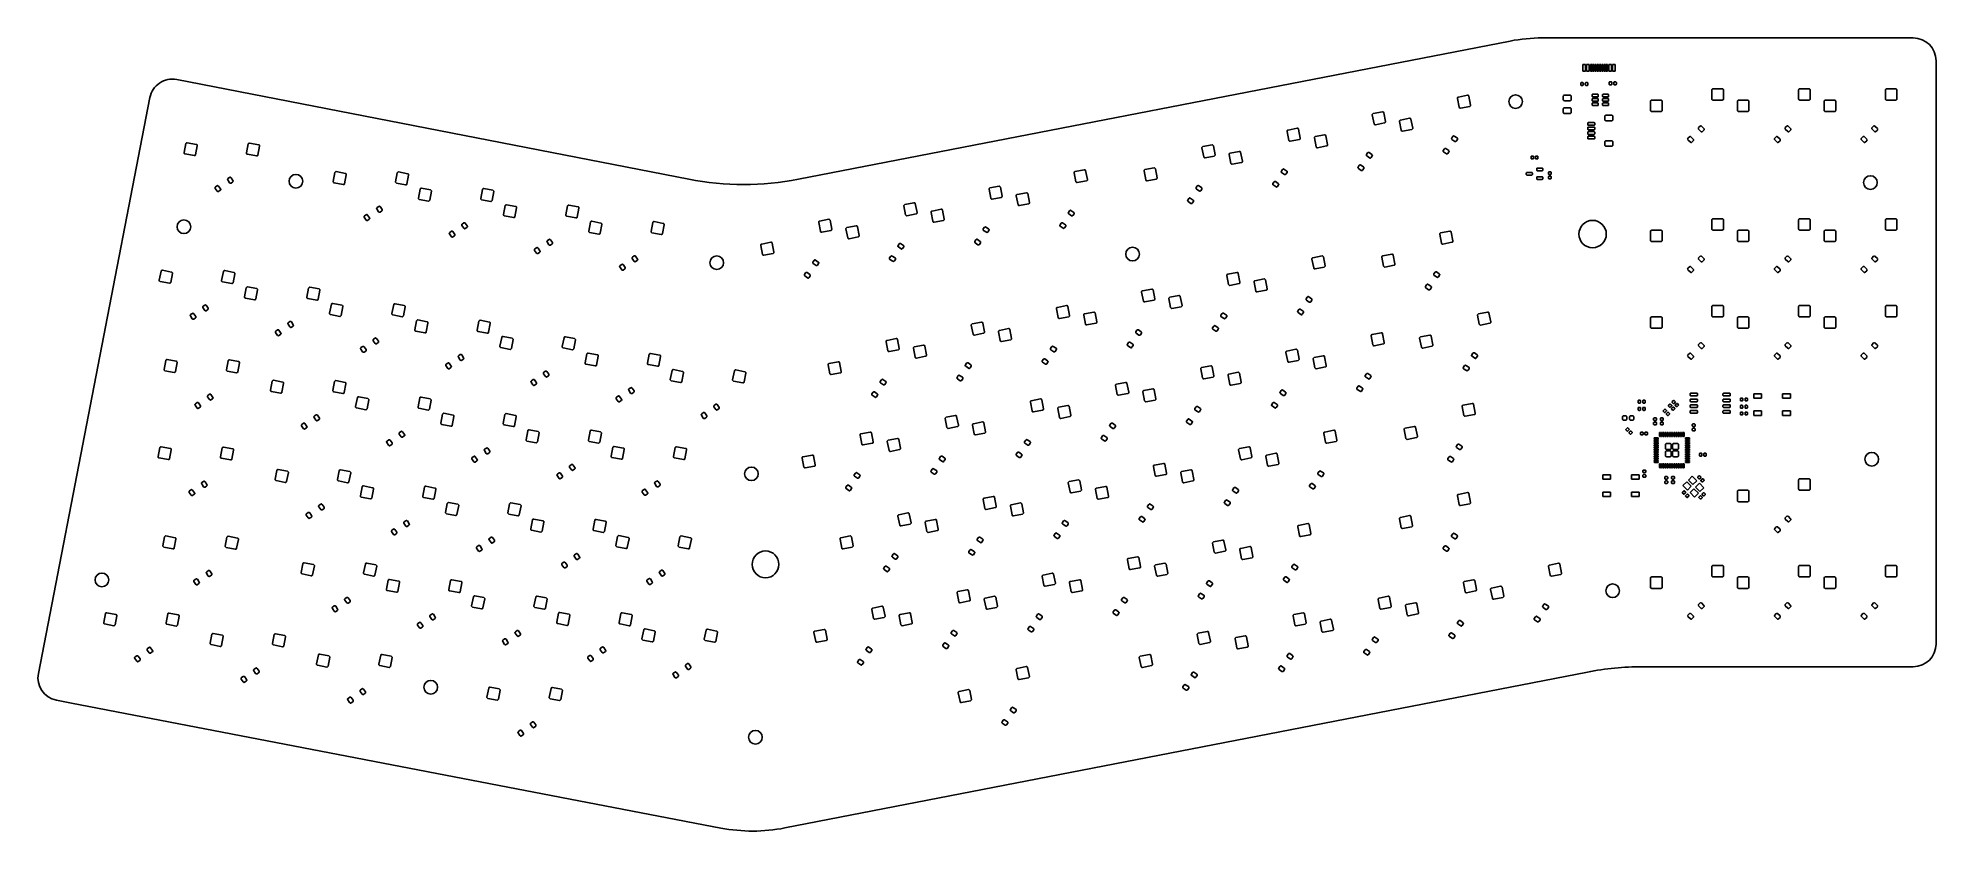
# Model space of a CAD drawing. Extents: x 101 to 518, y -308 to -134.
import ezdxf

# ---------------------------------------------------------------- set-up
doc = ezdxf.new("R2010")
doc.units = 0
doc.layers.add('BLACK', color=7, linetype='CONTINUOUS')

msp = doc.modelspace()

# ---------------------------------------------------------------- linework, layer by layer
at = {"layer": 'BLACK', "linetype": 'CONTINUOUS'}
for p, q in [((424.711961, -134.376322), (268.442894, -164.75692)), ((431.773007, -133.696311), (513.20974, -133.696311)), ((440.65974, -141.016311), (440.65974, -139.566311)), ((440.65974, -139.566311), (441.25974, -139.566311)), ((441.25974, -141.016311), (440.65974, -141.016311)), ((441.25974, -139.566311), (441.25974, -141.016311)), ((441.45974, -141.016311), (441.45974, -139.566311)), ((441.45974, -139.566311), (442.05974, -139.566311)), ((442.05974, -141.016311), (441.45974, -141.016311)), ((442.05974, -139.566311), (442.05974, -141.016311)), ((442.30974, -141.016311), (442.30974, -139.566311)), ((442.30974, -139.566311), (442.60974, -139.566311)), ((442.60974, -141.016311), (442.30974, -141.016311)), ((442.60974, -139.566311), (442.60974, -141.016311)), ((442.80974, -141.016311), (442.80974, -139.566311)), ((442.80974, -139.566311), (443.10974, -139.566311)), ((443.10974, -141.016311), (442.80974, -141.016311)), ((443.10974, -139.566311), (443.10974, -141.016311)), ((443.30974, -141.016311), (443.30974, -139.566311)), ((443.30974, -139.566311), (443.60974, -139.566311)), ((443.60974, -141.016311), (443.30974, -141.016311)), ((443.60974, -139.566311), (443.60974, -141.016311)), ((443.80974, -141.016311), (443.80974, -139.566311)), ((443.80974, -139.566311), (444.10974, -139.566311)), ((444.10974, -141.016311), (443.80974, -141.016311)), ((444.10974, -139.566311), (444.10974, -141.016311)), ((444.30974, -141.016311), (444.30974, -139.566311)), ((444.30974, -139.566311), (444.60974, -139.566311)), ((444.60974, -141.016311), (444.30974, -141.016311)), ((444.60974, -139.566311), (444.60974, -141.016311)), ((444.80974, -141.016311), (444.80974, -139.566311)), ((444.80974, -139.566311), (445.10974, -139.566311)), ((445.10974, -141.016311), (444.80974, -141.016311)), ((445.10974, -139.566311), (445.10974, -141.016311)), ((445.30974, -141.016311), (445.30974, -139.566311)), ((445.30974, -139.566311), (445.60974, -139.566311)), ((445.60974, -141.016311), (445.30974, -141.016311)), ((445.60974, -139.566311), (445.60974, -141.016311)), ((445.80974, -141.016311), (445.80974, -139.566311)), ((445.80974, -139.566311), (446.10974, -139.566311)), ((446.10974, -141.016311), (445.80974, -141.016311)), ((446.10974, -139.566311), (446.10974, -141.016311)), ((446.35974, -141.016311), (446.35974, -139.566311)), ((446.35974, -139.566311), (446.95974, -139.566311)), ((446.95974, -141.016311), (446.35974, -141.016311)), ((446.95974, -139.566311), (446.95974, -141.016311)), ((447.15974, -141.016311), (447.15974, -139.566311)), ((447.15974, -139.566311), (447.75974, -139.566311)), ((447.75974, -141.016311), (447.15974, -141.016311)), ((447.75974, -139.566311), (447.75974, -141.016311)), ((518.20974, -141.696311), (518.20974, -138.696311)), ((244.377337, -164.753061), (131.923203, -142.853183)), ((440.186006, -143.636311), (440.196282, -143.584649)), ((440.186006, -144.006311), (440.186006, -143.636311)), ((440.196282, -144.057973), (440.186006, -144.006311)), ((440.196282, -143.584649), (440.225547, -143.540852)), ((440.225547, -144.10177), (440.196282, -144.057973)), ((440.225547, -143.540852), (440.269344, -143.511587)), ((440.269344, -144.131035), (440.225547, -144.10177)), ((440.269344, -143.511587), (440.321006, -143.501311)), ((440.321006, -144.141311), (440.269344, -144.131035)), ((440.321006, -143.501311), (440.591006, -143.501311)), ((440.591006, -144.141311), (440.321006, -144.141311)), ((440.591006, -143.501311), (440.642668, -143.511587)), ((440.642668, -144.131035), (440.591006, -144.141311)), ((440.642668, -143.511587), (440.686465, -143.540852)), ((440.686465, -144.10177), (440.642668, -144.131035)), ((440.686465, -143.540852), (440.71573, -143.584649)), ((440.71573, -144.057973), (440.686465, -144.10177)), ((440.71573, -143.584649), (440.726006, -143.636311)), ((440.726006, -144.006311), (440.71573, -144.057973)), ((440.726006, -143.636311), (440.726006, -144.006311)), ((441.206006, -143.636311), (441.216282, -143.584649)), ((441.206006, -144.006311), (441.206006, -143.636311)), ((441.216282, -144.057973), (441.206006, -144.006311)), ((441.216282, -143.584649), (441.245547, -143.540852)), ((441.245547, -144.10177), (441.216282, -144.057973)), ((441.245547, -143.540852), (441.289344, -143.511587)), ((441.289344, -144.131035), (441.245547, -144.10177)), ((441.289344, -143.511587), (441.341006, -143.501311)), ((441.341006, -144.141311), (441.289344, -144.131035)), ((441.341006, -143.501311), (441.611006, -143.501311)), ((441.611006, -144.141311), (441.341006, -144.141311)), ((441.611006, -143.501311), (441.662668, -143.511587)), ((441.662668, -144.131035), (441.611006, -144.141311)), ((441.662668, -143.511587), (441.706465, -143.540852)), ((441.706465, -144.10177), (441.662668, -144.131035)), ((441.706465, -143.540852), (441.73573, -143.584649)), ((441.73573, -144.057973), (441.706465, -144.10177)), ((441.73573, -143.584649), (441.746006, -143.636311)), ((441.746006, -144.006311), (441.73573, -144.057973)), ((441.746006, -143.636311), (441.746006, -144.006311)), ((446.461007, -143.504774), (446.471283, -143.453112)), ((446.461007, -143.874774), (446.461007, -143.504774)), ((446.471283, -143.926436), (446.461007, -143.874774)), ((446.471283, -143.453112), (446.500548, -143.409315)), ((446.500548, -143.970233), (446.471283, -143.926436)), ((446.500548, -143.409315), (446.544345, -143.38005)), ((446.544345, -143.999498), (446.500548, -143.970233)), ((446.544345, -143.38005), (446.596007, -143.369774)), ((446.596007, -144.009774), (446.544345, -143.999498)), ((446.596007, -143.369774), (446.866007, -143.369774)), ((446.866007, -144.009774), (446.596007, -144.009774)), ((446.866007, -143.369774), (446.917669, -143.38005)), ((446.917669, -143.999498), (446.866007, -144.009774)), ((446.917669, -143.38005), (446.961466, -143.409315)), ((446.961466, -143.970233), (446.917669, -143.999498)), ((446.961466, -143.409315), (446.990731, -143.453112)), ((446.990731, -143.926436), (446.961466, -143.970233)), ((446.990731, -143.453112), (447.001007, -143.504774)), ((447.001007, -143.874774), (446.990731, -143.926436)), ((447.001007, -143.504774), (447.001007, -143.874774)), ((447.481005, -143.504774), (447.491281, -143.453112)), ((447.481005, -143.874774), (447.481005, -143.504774)), ((447.491281, -143.926436), (447.481005, -143.874774)), ((447.491281, -143.453112), (447.520546, -143.409315)), ((447.520546, -143.970233), (447.491281, -143.926436)), ((447.520546, -143.409315), (447.564343, -143.38005)), ((447.564343, -143.999498), (447.520546, -143.970233)), ((447.564343, -143.38005), (447.616005, -143.369774)), ((447.616005, -144.009774), (447.564343, -143.999498)), ((447.616005, -143.369774), (447.886005, -143.369774)), ((447.886005, -144.009774), (447.616005, -144.009774)), ((447.886005, -143.369774), (447.937667, -143.38005)), ((447.937667, -143.999498), (447.886005, -144.009774)), ((447.937667, -143.38005), (447.981464, -143.409315)), ((447.981464, -143.970233), (447.937667, -143.999498)), ((447.981464, -143.409315), (448.010729, -143.453112)), ((448.010729, -143.926436), (447.981464, -143.970233)), ((448.010729, -143.453112), (448.021005, -143.504774)), ((448.021005, -143.874774), (448.010729, -143.926436)), ((448.021005, -143.504774), (448.021005, -143.874774)), ((468.982648, -145.101553), (469.001678, -145.005882)), ((468.982648, -147.101553), (468.982648, -145.101553)), ((469.001678, -145.005882), (469.055871, -144.924776)), ((469.055871, -144.924776), (469.136977, -144.870583)), ((469.136977, -144.870583), (469.232648, -144.851553)), ((469.232648, -144.851553), (471.282648, -144.851553)), ((471.282648, -144.851553), (471.378319, -144.870583)), ((471.378319, -144.870583), (471.459425, -144.924776)), ((471.459425, -144.924776), (471.513618, -145.005882)), ((471.513618, -145.005882), (471.532648, -145.101553)), ((471.532648, -145.101553), (471.532648, -147.101553)), ((488.032648, -145.101553), (488.051678, -145.005882)), ((488.032648, -147.101553), (488.032648, -145.101553)), ((488.051678, -145.005882), (488.105871, -144.924776)), ((488.105871, -144.924776), (488.186977, -144.870583)), ((488.186977, -144.870583), (488.282648, -144.851553)), ((488.282648, -144.851553), (490.332648, -144.851553)), ((490.332648, -144.851553), (490.428319, -144.870583)), ((490.428319, -144.870583), (490.509425, -144.924776)), ((490.509425, -144.924776), (490.563618, -145.005882)), ((490.563618, -145.005882), (490.582648, -145.101553)), ((490.582648, -145.101553), (490.582648, -147.101553)), ((507.082648, -145.101553), (507.101678, -145.005882)), ((507.082648, -147.101553), (507.082648, -145.101553)), ((507.101678, -145.005882), (507.155871, -144.924776)), ((507.155871, -144.924776), (507.236977, -144.870583)), ((507.236977, -144.870583), (507.332648, -144.851553)), ((507.332648, -144.851553), (509.382648, -144.851553)), ((509.382648, -144.851553), (509.478319, -144.870583)), ((509.478319, -144.870583), (509.559425, -144.924776)), ((509.559425, -144.924776), (509.613618, -145.005882)), ((509.613618, -145.005882), (509.632648, -145.101553)), ((509.632648, -145.101553), (509.632648, -147.101553)), ((518.20974, -141.696311), (518.20974, -265.496311)), ((101.55841, -273.39485), (126.058534, -146.810875)), ((394.632954, -150.318859), (396.64529, -149.927701)), ((396.64529, -149.927701), (396.742834, -149.928126)), ((396.742834, -149.928126), (396.83279, -149.965848)), ((396.83279, -149.965848), (396.901463, -150.035123)), ((413.135246, -146.977057), (413.135672, -146.879513)), ((413.516864, -148.940312), (413.135246, -146.977057)), ((413.135672, -146.879513), (413.173393, -146.789557)), ((413.173393, -146.789557), (413.242669, -146.720883)), ((413.242669, -146.720883), (413.332951, -146.683948)), ((413.332951, -146.683948), (415.345287, -146.29279)), ((413.5538, -149.030594), (413.516864, -148.940312)), ((413.622473, -149.099869), (413.5538, -149.030594)), ((413.712429, -149.137591), (413.622473, -149.099869)), ((413.809973, -149.138016), (413.712429, -149.137591)), ((415.822309, -148.746858), (413.809973, -149.138016)), ((415.345287, -146.29279), (415.442831, -146.293215)), ((415.442831, -146.293215), (415.532787, -146.330937)), ((415.532787, -146.330937), (415.60146, -146.400212)), ((415.60146, -146.400212), (415.638396, -146.490494)), ((415.638396, -146.490494), (416.020014, -148.453749)), ((415.912591, -148.709923), (415.822309, -148.746858)), ((415.981867, -148.641249), (415.912591, -148.709923)), ((416.019588, -148.551293), (415.981867, -148.641249)), ((416.020014, -148.453749), (416.019588, -148.551293)), ((436.37224, -146.496312), (436.39127, -146.400641)), ((436.37224, -147.246312), (436.37224, -146.496312)), ((436.39127, -147.341983), (436.37224, -147.246312)), ((436.37224, -149.29631), (436.39127, -149.200639)), ((436.37224, -150.04631), (436.37224, -149.29631)), ((436.39127, -146.400641), (436.445463, -146.319535)), ((436.445463, -147.423089), (436.39127, -147.341983)), ((436.39127, -149.200639), (436.445463, -149.119533)), ((436.445463, -146.319535), (436.526569, -146.265342)), ((436.526569, -147.477282), (436.445463, -147.423089)), ((436.445463, -149.119533), (436.526569, -149.06534)), ((436.526569, -146.265342), (436.62224, -146.246312)), ((436.62224, -147.496312), (436.526569, -147.477282)), ((436.526569, -149.06534), (436.62224, -149.04631)), ((436.62224, -146.246312), (437.87224, -146.246312)), ((437.87224, -147.496312), (436.62224, -147.496312)), ((436.62224, -149.04631), (437.87224, -149.04631)), ((437.87224, -146.246312), (437.967911, -146.265342)), ((437.967911, -147.477282), (437.87224, -147.496312)), ((437.87224, -149.04631), (437.967911, -149.06534)), ((437.967911, -146.265342), (438.049017, -146.319535)), ((438.049017, -147.423089), (437.967911, -147.477282)), ((437.967911, -149.06534), (438.049017, -149.119533)), ((438.049017, -146.319535), (438.10321, -146.400641)), ((438.10321, -147.341983), (438.049017, -147.423089)), ((438.049017, -149.119533), (438.10321, -149.200639)), ((438.10321, -146.400641), (438.12224, -146.496312)), ((438.12224, -147.246312), (438.10321, -147.341983)), ((438.10321, -149.200639), (438.12224, -149.29631)), ((438.12224, -146.496312), (438.12224, -147.246312)), ((438.12224, -149.29631), (438.12224, -150.04631)), ((442.72224, -146.221312), (442.733658, -146.163909)), ((442.72224, -146.521312), (442.72224, -146.221312)), ((442.733658, -146.578715), (442.72224, -146.521312)), ((442.72224, -147.171311), (442.733658, -147.113908)), ((442.72224, -147.471311), (442.72224, -147.171311)), ((442.733658, -147.528714), (442.72224, -147.471311)), ((442.72224, -148.12131), (442.733658, -148.063907)), ((442.72224, -148.42131), (442.72224, -148.12131)), ((442.733658, -148.478713), (442.72224, -148.42131)), ((442.733658, -146.163909), (442.766174, -146.115246)), ((442.766174, -146.627378), (442.733658, -146.578715)), ((442.733658, -147.113908), (442.766174, -147.065245)), ((442.766174, -147.577377), (442.733658, -147.528714)), ((442.733658, -148.063907), (442.766174, -148.015244)), ((442.766174, -148.527376), (442.733658, -148.478713)), ((442.766174, -146.115246), (442.814837, -146.08273)), ((442.814837, -146.659894), (442.766174, -146.627378)), ((442.766174, -147.065245), (442.814837, -147.032729)), ((442.814837, -147.609893), (442.766174, -147.577377)), ((442.766174, -148.015244), (442.814837, -147.982728)), ((442.814837, -148.559892), (442.766174, -148.527376)), ((442.814837, -146.08273), (442.87224, -146.071312)), ((442.87224, -146.671312), (442.814837, -146.659894)), ((442.814837, -147.032729), (442.87224, -147.021311)), ((442.87224, -147.621311), (442.814837, -147.609893)), ((442.814837, -147.982728), (442.87224, -147.97131)), ((442.87224, -148.57131), (442.814837, -148.559892)), ((442.87224, -146.071312), (443.89724, -146.071312)), ((443.89724, -146.671312), (442.87224, -146.671312)), ((442.87224, -147.021311), (443.89724, -147.021311)), ((443.89724, -147.621311), (442.87224, -147.621311)), ((442.87224, -147.97131), (443.89724, -147.97131)), ((443.89724, -148.57131), (442.87224, -148.57131)), ((443.89724, -146.071312), (443.954643, -146.08273)), ((443.954643, -146.659894), (443.89724, -146.671312)), ((443.89724, -147.021311), (443.954643, -147.032729)), ((443.954643, -147.609893), (443.89724, -147.621311)), ((443.89724, -147.97131), (443.954643, -147.982728)), ((443.954643, -148.559892), (443.89724, -148.57131)), ((443.954643, -146.08273), (444.003306, -146.115246)), ((444.003306, -146.627378), (443.954643, -146.659894)), ((443.954643, -147.032729), (444.003306, -147.065245)), ((444.003306, -147.577377), (443.954643, -147.609893)), ((443.954643, -147.982728), (444.003306, -148.015244)), ((444.003306, -148.527376), (443.954643, -148.559892)), ((444.003306, -146.115246), (444.035822, -146.163909)), ((444.035822, -146.578715), (444.003306, -146.627378)), ((444.003306, -147.065245), (444.035822, -147.113908)), ((444.035822, -147.528714), (444.003306, -147.577377)), ((444.003306, -148.015244), (444.035822, -148.063907)), ((444.035822, -148.478713), (444.003306, -148.527376)), ((444.035822, -146.163909), (444.04724, -146.221312)), ((444.04724, -146.521312), (444.035822, -146.578715)), ((444.035822, -147.113908), (444.04724, -147.171311)), ((444.04724, -147.471311), (444.035822, -147.528714)), ((444.035822, -148.063907), (444.04724, -148.12131)), ((444.04724, -148.42131), (444.035822, -148.478713)), ((444.04724, -146.221312), (444.04724, -146.521312)), ((444.04724, -147.171311), (444.04724, -147.471311)), ((444.04724, -148.12131), (444.04724, -148.42131)), ((444.99724, -146.221312), (445.008658, -146.163909)), ((444.99724, -146.521312), (444.99724, -146.221312)), ((445.008658, -146.578715), (444.99724, -146.521312)), ((444.99724, -147.171311), (445.008658, -147.113908)), ((444.99724, -147.471311), (444.99724, -147.171311)), ((445.008658, -147.528714), (444.99724, -147.471311)), ((444.99724, -148.12131), (445.008658, -148.063907)), ((444.99724, -148.42131), (444.99724, -148.12131)), ((445.008658, -148.478713), (444.99724, -148.42131)), ((445.008658, -146.163909), (445.041174, -146.115246)), ((445.041174, -146.627378), (445.008658, -146.578715)), ((445.008658, -147.113908), (445.041174, -147.065245)), ((445.041174, -147.577377), (445.008658, -147.528714)), ((445.008658, -148.063907), (445.041174, -148.015244)), ((445.041174, -148.527376), (445.008658, -148.478713)), ((445.041174, -146.115246), (445.089837, -146.08273)), ((445.089837, -146.659894), (445.041174, -146.627378)), ((445.041174, -147.065245), (445.089837, -147.032729)), ((445.089837, -147.609893), (445.041174, -147.577377)), ((445.041174, -148.015244), (445.089837, -147.982728)), ((445.089837, -148.559892), (445.041174, -148.527376)), ((445.089837, -146.08273), (445.14724, -146.071312)), ((445.14724, -146.671312), (445.089837, -146.659894)), ((445.089837, -147.032729), (445.14724, -147.021311)), ((445.14724, -147.621311), (445.089837, -147.609893)), ((445.089837, -147.982728), (445.14724, -147.97131)), ((445.14724, -148.57131), (445.089837, -148.559892)), ((445.14724, -146.071312), (446.17224, -146.071312)), ((446.17224, -146.671312), (445.14724, -146.671312)), ((445.14724, -147.021311), (446.17224, -147.021311)), ((446.17224, -147.621311), (445.14724, -147.621311)), ((445.14724, -147.97131), (446.17224, -147.97131)), ((446.17224, -148.57131), (445.14724, -148.57131)), ((446.17224, -146.071312), (446.229643, -146.08273)), ((446.229643, -146.659894), (446.17224, -146.671312)), ((446.17224, -147.021311), (446.229643, -147.032729)), ((446.229643, -147.609893), (446.17224, -147.621311)), ((446.17224, -147.97131), (446.229643, -147.982728)), ((446.229643, -148.559892), (446.17224, -148.57131)), ((446.229643, -146.08273), (446.278306, -146.115246)), ((446.278306, -146.627378), (446.229643, -146.659894)), ((446.229643, -147.032729), (446.278306, -147.065245)), ((446.278306, -147.577377), (446.229643, -147.609893)), ((446.229643, -147.982728), (446.278306, -148.015244)), ((446.278306, -148.527376), (446.229643, -148.559892)), ((446.278306, -146.115246), (446.310822, -146.163909)), ((446.310822, -146.578715), (446.278306, -146.627378)), ((446.278306, -147.065245), (446.310822, -147.113908)), ((446.310822, -147.528714), (446.278306, -147.577377)), ((446.278306, -148.015244), (446.310822, -148.063907)), ((446.310822, -148.478713), (446.278306, -148.527376)), ((446.310822, -146.163909), (446.32224, -146.221312)), ((446.32224, -146.521312), (446.310822, -146.578715)), ((446.310822, -147.113908), (446.32224, -147.171311)), ((446.32224, -147.471311), (446.310822, -147.528714)), ((446.310822, -148.063907), (446.32224, -148.12131)), ((446.32224, -148.42131), (446.310822, -148.478713)), ((446.32224, -146.221312), (446.32224, -146.521312)), ((446.32224, -147.171311), (446.32224, -147.471311)), ((446.32224, -148.12131), (446.32224, -148.42131)), ((455.532648, -147.641553), (455.551678, -147.545882)), ((455.532648, -149.641553), (455.532648, -147.641553)), ((455.551678, -149.737224), (455.532648, -149.641553)), ((455.551678, -147.545882), (455.605871, -147.464776)), ((455.605871, -149.81833), (455.551678, -149.737224)), ((455.605871, -147.464776), (455.686977, -147.410583)), ((455.686977, -149.872523), (455.605871, -149.81833)), ((455.686977, -147.410583), (455.782648, -147.391553)), ((455.782648, -149.891553), (455.686977, -149.872523)), ((455.782648, -147.391553), (457.832648, -147.391553)), ((457.832648, -149.891553), (455.782648, -149.891553)), ((457.832648, -147.391553), (457.928319, -147.410583)), ((457.928319, -149.872523), (457.832648, -149.891553)), ((457.928319, -147.410583), (458.009425, -147.464776)), ((458.009425, -149.81833), (457.928319, -149.872523)), ((458.009425, -147.464776), (458.063618, -147.545882)), ((458.063618, -149.737224), (458.009425, -149.81833)), ((458.063618, -147.545882), (458.082648, -147.641553)), ((458.082648, -149.641553), (458.063618, -149.737224)), ((458.082648, -147.641553), (458.082648, -149.641553)), ((469.001678, -147.197224), (468.982648, -147.101553)), ((469.055871, -147.27833), (469.001678, -147.197224)), ((469.136977, -147.332523), (469.055871, -147.27833)), ((469.232648, -147.351553), (469.136977, -147.332523)), ((471.282648, -147.351553), (469.232648, -147.351553)), ((471.378319, -147.332523), (471.282648, -147.351553)), ((471.459425, -147.27833), (471.378319, -147.332523)), ((471.513618, -147.197224), (471.459425, -147.27833)), ((471.532648, -147.101553), (471.513618, -147.197224)), ((474.582648, -147.641553), (474.601678, -147.545882)), ((474.582648, -149.641553), (474.582648, -147.641553)), ((474.601678, -149.737224), (474.582648, -149.641553)), ((474.601678, -147.545882), (474.655871, -147.464776)), ((474.655871, -149.81833), (474.601678, -149.737224)), ((474.655871, -147.464776), (474.736977, -147.410583)), ((474.736977, -149.872523), (474.655871, -149.81833)), ((474.736977, -147.410583), (474.832648, -147.391553)), ((474.832648, -149.891553), (474.736977, -149.872523)), ((474.832648, -147.391553), (476.882648, -147.391553)), ((476.882648, -149.891553), (474.832648, -149.891553)), ((476.882648, -147.391553), (476.978319, -147.410583)), ((476.978319, -149.872523), (476.882648, -149.891553)), ((476.978319, -147.410583), (477.059425, -147.464776)), ((477.059425, -149.81833), (476.978319, -149.872523)), ((477.059425, -147.464776), (477.113618, -147.545882)), ((477.113618, -149.737224), (477.059425, -149.81833)), ((477.113618, -147.545882), (477.132648, -147.641553)), ((477.132648, -149.641553), (477.113618, -149.737224)), ((477.132648, -147.641553), (477.132648, -149.641553)), ((488.051678, -147.197224), (488.032648, -147.101553)), ((488.105871, -147.27833), (488.051678, -147.197224)), ((488.186977, -147.332523), (488.105871, -147.27833)), ((488.282648, -147.351553), (488.186977, -147.332523)), ((490.332648, -147.351553), (488.282648, -147.351553)), ((490.428319, -147.332523), (490.332648, -147.351553)), ((490.509425, -147.27833), (490.428319, -147.332523)), ((490.563618, -147.197224), (490.509425, -147.27833)), ((490.582648, -147.101553), (490.563618, -147.197224)), ((493.632648, -147.641553), (493.651678, -147.545882)), ((493.632648, -149.641553), (493.632648, -147.641553)), ((493.651678, -149.737224), (493.632648, -149.641553)), ((493.651678, -147.545882), (493.705871, -147.464776)), ((493.705871, -149.81833), (493.651678, -149.737224)), ((493.705871, -147.464776), (493.786977, -147.410583)), ((493.786977, -149.872523), (493.705871, -149.81833)), ((493.786977, -147.410583), (493.882648, -147.391553)), ((493.882648, -149.891553), (493.786977, -149.872523)), ((493.882648, -147.391553), (495.932648, -147.391553)), ((495.932648, -149.891553), (493.882648, -149.891553)), ((495.932648, -147.391553), (496.028319, -147.410583)), ((496.028319, -149.872523), (495.932648, -149.891553)), ((496.028319, -147.410583), (496.109425, -147.464776)), ((496.109425, -149.81833), (496.028319, -149.872523)), ((496.109425, -147.464776), (496.163618, -147.545882)), ((496.163618, -149.737224), (496.109425, -149.81833)), ((496.163618, -147.545882), (496.182648, -147.641553)), ((496.182648, -149.641553), (496.163618, -149.737224)), ((496.182648, -147.641553), (496.182648, -149.641553)), ((507.101678, -147.197224), (507.082648, -147.101553)), ((507.155871, -147.27833), (507.101678, -147.197224)), ((507.236977, -147.332523), (507.155871, -147.27833)), ((507.332648, -147.351553), (507.236977, -147.332523)), ((509.382648, -147.351553), (507.332648, -147.351553)), ((509.478319, -147.332523), (509.382648, -147.351553)), ((509.559425, -147.27833), (509.478319, -147.332523)), ((509.613618, -147.197224), (509.559425, -147.27833)), ((509.632648, -147.101553), (509.613618, -147.197224)), ((375.735251, -154.246879), (375.735677, -154.149335)), ((375.735677, -154.149335), (375.773398, -154.059379)), ((375.773398, -154.059379), (375.842674, -153.990705)), ((375.842674, -153.990705), (375.932956, -153.95377)), ((375.932956, -153.95377), (377.945292, -153.562612)), ((377.945292, -153.562612), (378.042836, -153.563037)), ((378.042836, -153.563037), (378.132792, -153.600759)), ((378.132792, -153.600759), (378.201465, -153.670034)), ((378.201465, -153.670034), (378.238401, -153.760316)), ((378.238401, -153.760316), (378.620019, -155.723571)), ((394.435249, -150.611968), (394.435675, -150.514424)), ((394.816867, -152.575223), (394.435249, -150.611968)), ((394.435675, -150.514424), (394.473396, -150.424468)), ((394.473396, -150.424468), (394.542672, -150.355794)), ((394.542672, -150.355794), (394.632954, -150.318859)), ((394.853803, -152.665505), (394.816867, -152.575223)), ((394.922476, -152.73478), (394.853803, -152.665505)), ((395.012432, -152.772502), (394.922476, -152.73478)), ((395.109976, -152.772927), (395.012432, -152.772502)), ((397.122312, -152.381769), (395.109976, -152.772927)), ((396.901463, -150.035123), (396.938399, -150.125405)), ((396.938399, -150.125405), (397.320017, -152.08866)), ((397.212594, -152.344834), (397.122312, -152.381769)), ((397.28187, -152.27616), (397.212594, -152.344834)), ((397.319591, -152.186204), (397.28187, -152.27616)), ((397.320017, -152.08866), (397.319591, -152.186204)), ((400.417015, -152.036771), (400.417441, -151.939227)), ((400.798633, -154.000026), (400.417015, -152.036771)), ((400.417441, -151.939227), (400.455162, -151.849271)), ((400.455162, -151.849271), (400.524438, -151.780597)), ((400.524438, -151.780597), (400.61472, -151.743662)), ((400.61472, -151.743662), (402.627056, -151.352504)), ((400.835569, -154.090308), (400.798633, -154.000026)), ((400.904242, -154.159583), (400.835569, -154.090308)), ((400.994198, -154.197305), (400.904242, -154.159583)), ((403.104078, -153.806572), (401.091742, -154.19773)), ((402.627056, -151.352504), (402.7246, -151.352929)), ((402.7246, -151.352929), (402.814556, -151.390651)), ((402.814556, -151.390651), (402.883229, -151.459926)), ((402.883229, -151.459926), (402.920165, -151.550208)), ((402.920165, -151.550208), (403.301783, -153.513463)), ((403.19436, -153.769637), (403.104078, -153.806572)), ((403.263636, -153.700963), (403.19436, -153.769637)), ((403.301357, -153.611007), (403.263636, -153.700963)), ((403.301783, -153.513463), (403.301357, -153.611007)), ((436.39127, -150.141981), (436.37224, -150.04631)), ((436.445463, -150.223087), (436.39127, -150.141981)), ((436.526569, -150.27728), (436.445463, -150.223087)), ((436.62224, -150.29631), (436.526569, -150.27728)), ((437.87224, -150.29631), (436.62224, -150.29631)), ((437.967911, -150.27728), (437.87224, -150.29631)), ((438.049017, -150.223087), (437.967911, -150.27728)), ((438.10321, -150.141981), (438.049017, -150.223087)), ((438.12224, -150.04631), (438.10321, -150.141981)), ((441.72224, -152.446311), (441.733658, -152.388908)), ((441.72224, -152.746311), (441.72224, -152.446311)), ((441.733658, -152.803714), (441.72224, -152.746311)), ((441.72224, -153.446311), (441.733658, -153.388908)), ((441.72224, -153.746311), (441.72224, -153.446311)), ((441.733658, -153.803714), (441.72224, -153.746311)), ((441.733658, -152.388908), (441.766174, -152.340245)), ((441.766174, -152.852377), (441.733658, -152.803714)), ((441.733658, -153.388908), (441.766174, -153.340245)), ((441.766174, -153.852377), (441.733658, -153.803714)), ((441.766174, -152.340245), (441.814837, -152.307729)), ((441.814837, -152.884893), (441.766174, -152.852377)), ((441.766174, -153.340245), (441.814837, -153.307729)), ((441.814837, -153.884893), (441.766174, -153.852377)), ((441.814837, -152.307729), (441.87224, -152.296311)), ((441.87224, -152.896311), (441.814837, -152.884893)), ((441.814837, -153.307729), (441.87224, -153.296311)), ((441.87224, -153.896311), (441.814837, -153.884893)), ((441.87224, -152.296311), (443.12224, -152.296311)), ((443.12224, -152.896311), (441.87224, -152.896311)), ((441.87224, -153.296311), (443.12224, -153.296311)), ((443.12224, -153.896311), (441.87224, -153.896311)), ((443.12224, -152.296311), (443.179643, -152.307729)), ((443.179643, -152.884893), (443.12224, -152.896311)), ((443.12224, -153.296311), (443.179643, -153.307729)), ((443.179643, -153.884893), (443.12224, -153.896311)), ((443.179643, -152.307729), (443.228306, -152.340245)), ((443.228306, -152.852377), (443.179643, -152.884893)), ((443.179643, -153.307729), (443.228306, -153.340245)), ((443.228306, -153.852377), (443.179643, -153.884893)), ((443.228306, -152.340245), (443.260822, -152.388908)), ((443.260822, -152.803714), (443.228306, -152.852377)), ((443.228306, -153.340245), (443.260822, -153.388908)), ((443.260822, -153.803714), (443.228306, -153.852377)), ((443.260822, -152.388908), (443.27224, -152.446311)), ((443.27224, -152.746311), (443.260822, -152.803714)), ((443.260822, -153.388908), (443.27224, -153.446311)), ((443.27224, -153.746311), (443.260822, -153.803714)), ((443.27224, -152.446311), (443.27224, -152.746311)), ((443.27224, -153.446311), (443.27224, -153.746311)), ((445.47224, -150.946311), (445.49127, -150.85064)), ((445.47224, -151.646311), (445.47224, -150.946311)), ((445.49127, -151.741982), (445.47224, -151.646311)), ((445.49127, -150.85064), (445.545463, -150.769534)), ((445.545463, -151.823088), (445.49127, -151.741982)), ((445.545463, -150.769534), (445.626569, -150.715341)), ((445.626569, -151.877281), (445.545463, -151.823088)), ((445.626569, -150.715341), (445.72224, -150.696311)), ((445.72224, -151.896311), (445.626569, -151.877281)), ((445.72224, -150.696311), (447.02224, -150.696311)), ((447.02224, -151.896311), (445.72224, -151.896311)), ((447.02224, -150.696311), (447.117911, -150.715341)), ((447.117911, -151.877281), (447.02224, -151.896311)), ((447.117911, -150.715341), (447.199017, -150.769534)), ((447.199017, -151.823088), (447.117911, -151.877281)), ((447.199017, -150.769534), (447.25321, -150.85064)), ((447.25321, -151.741982), (447.199017, -151.823088)), ((447.25321, -150.85064), (447.27224, -150.946311)), ((447.27224, -151.646311), (447.25321, -151.741982)), ((447.27224, -150.946311), (447.27224, -151.646311)), ((466.003679, -153.576821), (466.020806, -153.490717)), ((466.020806, -153.662925), (466.003679, -153.576821)), ((466.020806, -153.490717), (466.06958, -153.417722)), ((466.06958, -153.73592), (466.020806, -153.662925)), ((466.06958, -153.417722), (466.387778, -153.099524)), ((466.59991, -154.26625), (466.06958, -153.73592)), ((466.387778, -153.099524), (466.460773, -153.05075)), ((466.460773, -153.05075), (466.546877, -153.033623)), ((466.546877, -153.033623), (466.632981, -153.05075)), ((466.632981, -153.05075), (466.705976, -153.099524)), ((466.705976, -153.099524), (467.236306, -153.629854)), ((467.236306, -153.948052), (466.918108, -154.26625)), ((467.236306, -153.629854), (467.28508, -153.702849)), ((467.28508, -153.875057), (467.236306, -153.948052)), ((467.28508, -153.702849), (467.302207, -153.788953)), ((467.302207, -153.788953), (467.28508, -153.875057)), ((485.053679, -153.576821), (485.070806, -153.490717)), ((485.070806, -153.662925), (485.053679, -153.576821)), ((485.070806, -153.490717), (485.11958, -153.417722)), ((485.11958, -153.73592), (485.070806, -153.662925)), ((485.11958, -153.417722), (485.437778, -153.099524)), ((485.64991, -154.26625), (485.11958, -153.73592)), ((485.437778, -153.099524), (485.510773, -153.05075)), ((485.510773, -153.05075), (485.596877, -153.033623)), ((485.596877, -153.033623), (485.682981, -153.05075)), ((485.682981, -153.05075), (485.755976, -153.099524)), ((485.755976, -153.099524), (486.286306, -153.629854)), ((486.286306, -153.948052), (485.968108, -154.26625)), ((486.286306, -153.629854), (486.33508, -153.702849)), ((486.33508, -153.875057), (486.286306, -153.948052)), ((486.33508, -153.702849), (486.352207, -153.788953)), ((486.352207, -153.788953), (486.33508, -153.875057)), ((504.103679, -153.576821), (504.120806, -153.490717)), ((504.120806, -153.662925), (504.103679, -153.576821)), ((504.120806, -153.490717), (504.16958, -153.417722)), ((504.16958, -153.73592), (504.120806, -153.662925)), ((504.16958, -153.417722), (504.487778, -153.099524)), ((504.69991, -154.26625), (504.16958, -153.73592)), ((504.487778, -153.099524), (504.560773, -153.05075)), ((504.560773, -153.05075), (504.646877, -153.033623)), ((504.646877, -153.033623), (504.732981, -153.05075)), ((504.732981, -153.05075), (504.805976, -153.099524)), ((504.805976, -153.099524), (505.336306, -153.629854)), ((505.336306, -153.948052), (505.018108, -154.26625)), ((505.336306, -153.629854), (505.38508, -153.702849)), ((505.38508, -153.875057), (505.336306, -153.948052)), ((505.38508, -153.702849), (505.402207, -153.788953)), ((505.402207, -153.788953), (505.38508, -153.875057)), ((133.558956, -158.883305), (133.940574, -156.92005)), ((133.940574, -156.92005), (133.97751, -156.829768)), ((133.97751, -156.829768), (134.046183, -156.760493)), ((134.046183, -156.760493), (134.136139, -156.722771)), ((134.136139, -156.722771), (134.233683, -156.722346)), ((134.233683, -156.722346), (136.246019, -157.113504)), ((136.443724, -157.406613), (136.062106, -159.369868)), ((136.246019, -157.113504), (136.336301, -157.150439)), ((136.336301, -157.150439), (136.405577, -157.219113)), ((136.405577, -157.219113), (136.443298, -157.309069)), ((136.443298, -157.309069), (136.443724, -157.406613)), ((147.246496, -158.956353), (147.628114, -156.993098)), ((147.628114, -156.993098), (147.66505, -156.902816)), ((147.66505, -156.902816), (147.733723, -156.833541)), ((147.733723, -156.833541), (147.823679, -156.795819)), ((147.823679, -156.795819), (147.921223, -156.795394)), ((147.921223, -156.795394), (149.933559, -157.186552)), ((150.131264, -157.479661), (149.749646, -159.442916)), ((149.933559, -157.186552), (150.023841, -157.223487)), ((150.023841, -157.223487), (150.093117, -157.292161)), ((150.093117, -157.292161), (150.130838, -157.382117)), ((150.130838, -157.382117), (150.131264, -157.479661)), ((357.035253, -157.881791), (357.035679, -157.784247)), ((357.416871, -159.845046), (357.035253, -157.881791)), ((357.035679, -157.784247), (357.0734, -157.694291)), ((357.0734, -157.694291), (357.142676, -157.625617)), ((357.142676, -157.625617), (357.232958, -157.588682)), ((357.232958, -157.588682), (359.245294, -157.197524)), ((359.245294, -157.197524), (359.342838, -157.197949)), ((359.342838, -157.197949), (359.432794, -157.235671)), ((359.432794, -157.235671), (359.501467, -157.304946)), ((359.501467, -157.304946), (359.538403, -157.395228)), ((359.538403, -157.395228), (359.920021, -159.358483)), ((376.116869, -156.210134), (375.735251, -154.246879)), ((376.153805, -156.300416), (376.116869, -156.210134)), ((376.222478, -156.369691), (376.153805, -156.300416)), ((376.312434, -156.407413), (376.222478, -156.369691)), ((376.409978, -156.407838), (376.312434, -156.407413)), ((378.422314, -156.01668), (376.409978, -156.407838)), ((378.512596, -155.979745), (378.422314, -156.01668)), ((378.581872, -155.911071), (378.512596, -155.979745)), ((378.619593, -155.821115), (378.581872, -155.911071)), ((378.620019, -155.723571), (378.619593, -155.821115)), ((381.717018, -155.671682), (381.717444, -155.574138)), ((382.098636, -157.634937), (381.717018, -155.671682)), ((381.717444, -155.574138), (381.755165, -155.484182)), ((381.755165, -155.484182), (381.824441, -155.415508)), ((381.824441, -155.415508), (381.914723, -155.378573)), ((381.914723, -155.378573), (383.927059, -154.987415)), ((382.135572, -157.725219), (382.098636, -157.634937)), ((382.204245, -157.794494), (382.135572, -157.725219)), ((382.294201, -157.832216), (382.204245, -157.794494)), ((382.391745, -157.832641), (382.294201, -157.832216)), ((384.404081, -157.441483), (382.391745, -157.832641)), ((383.927059, -154.987415), (384.024603, -154.98784)), ((384.024603, -154.98784), (384.114559, -155.025562)), ((384.114559, -155.025562), (384.183232, -155.094837)), ((384.183232, -155.094837), (384.220168, -155.185119)), ((384.220168, -155.185119), (384.601786, -157.148374)), ((384.494363, -157.404548), (384.404081, -157.441483)), ((384.563639, -157.335874), (384.494363, -157.404548)), ((384.60136, -157.245918), (384.563639, -157.335874)), ((384.601786, -157.148374), (384.60136, -157.245918)), ((401.091742, -154.19773), (400.994198, -154.197305)), ((410.017163, -158.432098), (410.2688, -158.059031)), ((410.2688, -158.059031), (410.331148, -157.997225)), ((410.331148, -157.997225), (410.412401, -157.963983)), ((410.412401, -157.963983), (410.500191, -157.964366)), ((410.500191, -157.964366), (410.581152, -157.998316)), ((410.581152, -157.998316), (411.20293, -158.41771)), ((411.828166, -155.865024), (411.828549, -155.777234)), ((411.861408, -155.946278), (411.828166, -155.865024)), ((411.828549, -155.777234), (411.862499, -155.696274)), ((411.923214, -156.008626), (411.861408, -155.946278)), ((411.862499, -155.696274), (412.114136, -155.323207)), ((412.544992, -156.42802), (411.923214, -156.008626)), ((412.114136, -155.323207), (412.176484, -155.261401)), ((412.176484, -155.261401), (412.257737, -155.228159)), ((412.257737, -155.228159), (412.345527, -155.228542)), ((412.345527, -155.228542), (412.426488, -155.262492)), ((412.426488, -155.262492), (413.048266, -155.681886)), ((412.625953, -156.46197), (412.544992, -156.42802)), ((412.713743, -156.462353), (412.625953, -156.46197)), ((412.794996, -156.429111), (412.713743, -156.462353)), ((412.857344, -156.367305), (412.794996, -156.429111)), ((413.108981, -155.994238), (412.857344, -156.367305)), ((413.048266, -155.681886), (413.110072, -155.744234)), ((413.142931, -155.913278), (413.108981, -155.994238)), ((413.110072, -155.744234), (413.143314, -155.825488)), ((413.143314, -155.825488), (413.142931, -155.913278)), ((441.72224, -154.446311), (441.733658, -154.388908)), ((441.72224, -154.746311), (441.72224, -154.446311)), ((441.733658, -154.803714), (441.72224, -154.746311)), ((441.72224, -155.446311), (441.733658, -155.388908)), ((441.72224, -155.746311), (441.72224, -155.446311)), ((441.733658, -155.803714), (441.72224, -155.746311)), ((441.733658, -154.388908), (441.766174, -154.340245)), ((441.766174, -154.852377), (441.733658, -154.803714)), ((441.733658, -155.388908), (441.766174, -155.340245)), ((441.766174, -155.852377), (441.733658, -155.803714)), ((441.766174, -154.340245), (441.814837, -154.307729)), ((441.814837, -154.884893), (441.766174, -154.852377)), ((441.766174, -155.340245), (441.814837, -155.307729)), ((441.814837, -155.884893), (441.766174, -155.852377)), ((441.814837, -154.307729), (441.87224, -154.296311)), ((441.87224, -154.896311), (441.814837, -154.884893)), ((441.814837, -155.307729), (441.87224, -155.296311)), ((441.87224, -155.896311), (441.814837, -155.884893)), ((441.87224, -154.296311), (443.12224, -154.296311)), ((443.12224, -154.896311), (441.87224, -154.896311)), ((441.87224, -155.296311), (443.12224, -155.296311)), ((443.12224, -155.896311), (441.87224, -155.896311)), ((443.12224, -154.296311), (443.179643, -154.307729)), ((443.179643, -154.884893), (443.12224, -154.896311)), ((443.12224, -155.296311), (443.179643, -155.307729)), ((443.179643, -155.884893), (443.12224, -155.896311)), ((443.179643, -154.307729), (443.228306, -154.340245)), ((443.228306, -154.852377), (443.179643, -154.884893)), ((443.179643, -155.307729), (443.228306, -155.340245)), ((443.228306, -155.852377), (443.179643, -155.884893)), ((443.228306, -154.340245), (443.260822, -154.388908)), ((443.260822, -154.803714), (443.228306, -154.852377)), ((443.228306, -155.340245), (443.260822, -155.388908)), ((443.260822, -155.803714), (443.228306, -155.852377)), ((443.260822, -154.388908), (443.27224, -154.446311)), ((443.27224, -154.746311), (443.260822, -154.803714)), ((443.260822, -155.388908), (443.27224, -155.446311)), ((443.27224, -155.746311), (443.260822, -155.803714)), ((443.27224, -154.446311), (443.27224, -154.746311)), ((443.27224, -155.446311), (443.27224, -155.746311)), ((445.47224, -156.546311), (445.49127, -156.45064)), ((445.47224, -157.246311), (445.47224, -156.546311)), ((445.49127, -157.341982), (445.47224, -157.246311)), ((445.49127, -156.45064), (445.545463, -156.369534)), ((445.545463, -157.423088), (445.49127, -157.341982)), ((445.545463, -156.369534), (445.626569, -156.315341)), ((445.626569, -157.477281), (445.545463, -157.423088)), ((445.626569, -156.315341), (445.72224, -156.296311)), ((445.72224, -157.496311), (445.626569, -157.477281)), ((445.72224, -156.296311), (447.02224, -156.296311)), ((447.02224, -157.496311), (445.72224, -157.496311)), ((447.02224, -156.296311), (447.117911, -156.315341)), ((447.117911, -157.477281), (447.02224, -157.496311)), ((447.117911, -156.315341), (447.199017, -156.369534)), ((447.199017, -157.423088), (447.117911, -157.477281)), ((447.199017, -156.369534), (447.25321, -156.45064)), ((447.25321, -157.341982), (447.199017, -157.423088)), ((447.25321, -156.45064), (447.27224, -156.546311)), ((447.27224, -157.246311), (447.25321, -157.341982)), ((447.27224, -156.546311), (447.27224, -157.246311)), ((463.670227, -155.910273), (463.687354, -155.824169)), ((463.687354, -155.996377), (463.670227, -155.910273)), ((463.687354, -155.824169), (463.736128, -155.751174)), ((463.736128, -156.069372), (463.687354, -155.996377)), ((463.736128, -155.751174), (464.054326, -155.432976)), ((464.266458, -156.599702), (463.736128, -156.069372)), ((464.054326, -155.432976), (464.127321, -155.384202)), ((464.127321, -155.384202), (464.213425, -155.367075)), ((464.213425, -155.367075), (464.299529, -155.384202)), ((464.339453, -156.648476), (464.266458, -156.599702)), ((464.299529, -155.384202), (464.372524, -155.432976)), ((464.425557, -156.665603), (464.339453, -156.648476)), ((464.372524, -155.432976), (464.902854, -155.963306)), ((464.511661, -156.648476), (464.425557, -156.665603)), ((464.584656, -156.599702), (464.511661, -156.648476)), ((464.902854, -156.281504), (464.584656, -156.599702)), ((464.902854, -155.963306), (464.951628, -156.036301)), ((464.951628, -156.208509), (464.902854, -156.281504)), ((464.951628, -156.036301), (464.968755, -156.122405)), ((464.968755, -156.122405), (464.951628, -156.208509)), ((466.672905, -154.315024), (466.59991, -154.26625)), ((466.759009, -154.332151), (466.672905, -154.315024)), ((466.845113, -154.315024), (466.759009, -154.332151)), ((466.918108, -154.26625), (466.845113, -154.315024)), ((482.720227, -155.910273), (482.737354, -155.824169)), ((482.737354, -155.996377), (482.720227, -155.910273)), ((482.737354, -155.824169), (482.786128, -155.751174)), ((482.786128, -156.069372), (482.737354, -155.996377)), ((482.786128, -155.751174), (483.104326, -155.432976)), ((483.316458, -156.599702), (482.786128, -156.069372)), ((483.104326, -155.432976), (483.177321, -155.384202)), ((483.177321, -155.384202), (483.263425, -155.367075)), ((483.263425, -155.367075), (483.349529, -155.384202)), ((483.389453, -156.648476), (483.316458, -156.599702)), ((483.349529, -155.384202), (483.422524, -155.432976)), ((483.475557, -156.665603), (483.389453, -156.648476)), ((483.422524, -155.432976), (483.952854, -155.963306)), ((483.561661, -156.648476), (483.475557, -156.665603)), ((483.634656, -156.599702), (483.561661, -156.648476)), ((483.952854, -156.281504), (483.634656, -156.599702)), ((483.952854, -155.963306), (484.001628, -156.036301)), ((484.001628, -156.208509), (483.952854, -156.281504)), ((484.001628, -156.036301), (484.018755, -156.122405)), ((484.018755, -156.122405), (484.001628, -156.208509)), ((485.722905, -154.315024), (485.64991, -154.26625)), ((485.809009, -154.332151), (485.722905, -154.315024)), ((485.895113, -154.315024), (485.809009, -154.332151)), ((485.968108, -154.26625), (485.895113, -154.315024)), ((501.770227, -155.910273), (501.787354, -155.824169)), ((501.787354, -155.996377), (501.770227, -155.910273)), ((501.787354, -155.824169), (501.836128, -155.751174)), ((501.836128, -156.069372), (501.787354, -155.996377)), ((501.836128, -155.751174), (502.154326, -155.432976)), ((502.366458, -156.599702), (501.836128, -156.069372)), ((502.154326, -155.432976), (502.227321, -155.384202)), ((502.227321, -155.384202), (502.313425, -155.367075)), ((502.313425, -155.367075), (502.399529, -155.384202)), ((502.439453, -156.648476), (502.366458, -156.599702)), ((502.399529, -155.384202), (502.472524, -155.432976)), ((502.525557, -156.665603), (502.439453, -156.648476)), ((502.472524, -155.432976), (503.002854, -155.963306)), ((502.611661, -156.648476), (502.525557, -156.665603)), ((502.684656, -156.599702), (502.611661, -156.648476)), ((503.002854, -156.281504), (502.684656, -156.599702)), ((503.002854, -155.963306), (503.051628, -156.036301)), ((503.051628, -156.208509), (503.002854, -156.281504)), ((503.051628, -156.036301), (503.068755, -156.122405)), ((503.068755, -156.122405), (503.051628, -156.208509)), ((504.772905, -154.315024), (504.69991, -154.26625)), ((504.859009, -154.332151), (504.772905, -154.315024)), ((504.945113, -154.315024), (504.859009, -154.332151)), ((505.018108, -154.26625), (504.945113, -154.315024)), ((133.559382, -158.980849), (133.558956, -158.883305)), ((133.597103, -159.070805), (133.559382, -158.980849)), ((133.666379, -159.139479), (133.597103, -159.070805)), ((133.756661, -159.176414), (133.666379, -159.139479)), ((135.768997, -159.567572), (133.756661, -159.176414)), ((135.866541, -159.567147), (135.768997, -159.567572)), ((135.956497, -159.529425), (135.866541, -159.567147)), ((136.02517, -159.46015), (135.956497, -159.529425)), ((136.062106, -159.369868), (136.02517, -159.46015)), ((147.246922, -159.053897), (147.246496, -158.956353)), ((147.284643, -159.143853), (147.246922, -159.053897)), ((147.353919, -159.212527), (147.284643, -159.143853)), ((147.444201, -159.249462), (147.353919, -159.212527)), ((149.456537, -159.64062), (147.444201, -159.249462)), ((149.554081, -159.640195), (149.456537, -159.64062)), ((149.644037, -159.602473), (149.554081, -159.640195)), ((149.71271, -159.533198), (149.644037, -159.602473)), ((149.749646, -159.442916), (149.71271, -159.533198)), ((344.514727, -162.648396), (346.527063, -162.257238)), ((346.527063, -162.257238), (346.624607, -162.257663)), ((346.624607, -162.257663), (346.714563, -162.295385)), ((346.714563, -162.295385), (346.783236, -162.36466)), ((346.783236, -162.36466), (346.820172, -162.454942)), ((346.820172, -162.454942), (347.20179, -164.418197)), ((357.453807, -159.935328), (357.416871, -159.845046)), ((357.52248, -160.004603), (357.453807, -159.935328)), ((357.612436, -160.042325), (357.52248, -160.004603)), ((357.70998, -160.04275), (357.612436, -160.042325)), ((359.722316, -159.651592), (357.70998, -160.04275)), ((359.812598, -159.614657), (359.722316, -159.651592)), ((359.881874, -159.545983), (359.812598, -159.614657)), ((359.919595, -159.456027), (359.881874, -159.545983)), ((359.920021, -159.358483), (359.919595, -159.456027)), ((363.01702, -159.306593), (363.017446, -159.209049)), ((363.398638, -161.269848), (363.01702, -159.306593)), ((363.017446, -159.209049), (363.055167, -159.119093)), ((363.055167, -159.119093), (363.124443, -159.050419)), ((363.124443, -159.050419), (363.214725, -159.013484)), ((363.214725, -159.013484), (365.227061, -158.622326)), ((363.435574, -161.36013), (363.398638, -161.269848)), ((363.504247, -161.429405), (363.435574, -161.36013)), ((363.594203, -161.467127), (363.504247, -161.429405)), ((363.691747, -161.467552), (363.594203, -161.467127)), ((365.704083, -161.076394), (363.691747, -161.467552)), ((365.227061, -158.622326), (365.324605, -158.622751)), ((365.324605, -158.622751), (365.414561, -158.660473)), ((365.414561, -158.660473), (365.483234, -158.729748)), ((365.483234, -158.729748), (365.52017, -158.82003)), ((365.52017, -158.82003), (365.901788, -160.783285)), ((365.794365, -161.039459), (365.704083, -161.076394)), ((365.863641, -160.970785), (365.794365, -161.039459)), ((365.901362, -160.880829), (365.863641, -160.970785)), ((365.901788, -160.783285), (365.901362, -160.880829)), ((374.776489, -162.531224), (374.857742, -162.497982)), ((374.857742, -162.497982), (374.945532, -162.498365)), ((374.945532, -162.498365), (375.026493, -162.532315)), ((391.282833, -162.23576), (391.283216, -162.14797)), ((391.316075, -162.317014), (391.282833, -162.23576)), ((391.283216, -162.14797), (391.317166, -162.06701)), ((391.377881, -162.379362), (391.316075, -162.317014)), ((391.317166, -162.06701), (391.568803, -161.693943)), ((391.999659, -162.798756), (391.377881, -162.379362)), ((391.568803, -161.693943), (391.631151, -161.632137)), ((391.631151, -161.632137), (391.712404, -161.598895)), ((391.712404, -161.598895), (391.800194, -161.599278)), ((391.800194, -161.599278), (391.881155, -161.633228)), ((391.881155, -161.633228), (392.502933, -162.052622)), ((392.563648, -162.364974), (392.312011, -162.738041)), ((392.502933, -162.052622), (392.564739, -162.11497)), ((392.597598, -162.284014), (392.563648, -162.364974)), ((392.564739, -162.11497), (392.597981, -162.196224)), ((392.597981, -162.196224), (392.597598, -162.284014)), ((393.128169, -159.499936), (393.128552, -159.412146)), ((393.161411, -159.58119), (393.128169, -159.499936)), ((393.128552, -159.412146), (393.162502, -159.331186)), ((393.223217, -159.643538), (393.161411, -159.58119)), ((393.162502, -159.331186), (393.414139, -158.958119)), ((393.844995, -160.062932), (393.223217, -159.643538)), ((393.414139, -158.958119), (393.476487, -158.896313)), ((393.476487, -158.896313), (393.55774, -158.863071)), ((393.55774, -158.863071), (393.64553, -158.863454)), ((393.64553, -158.863454), (393.726491, -158.897404)), ((393.726491, -158.897404), (394.348269, -159.316798)), ((393.925956, -160.096882), (393.844995, -160.062932)), ((394.013746, -160.097265), (393.925956, -160.096882)), ((394.094999, -160.064023), (394.013746, -160.097265)), ((394.157347, -160.002217), (394.094999, -160.064023)), ((394.408984, -159.62915), (394.157347, -160.002217)), ((394.348269, -159.316798), (394.410075, -159.379146)), ((394.442934, -159.54819), (394.408984, -159.62915)), ((394.410075, -159.379146), (394.443317, -159.4604)), ((394.443317, -159.4604), (394.442934, -159.54819)), ((409.98283, -158.600848), (409.983213, -158.513058)), ((410.016072, -158.682102), (409.98283, -158.600848)), ((409.983213, -158.513058), (410.017163, -158.432098)), ((410.077878, -158.74445), (410.016072, -158.682102)), ((410.699656, -159.163844), (410.077878, -158.74445)), ((410.780617, -159.197794), (410.699656, -159.163844)), ((410.868407, -159.198177), (410.780617, -159.197794)), ((410.94966, -159.164935), (410.868407, -159.198177)), ((411.012008, -159.103129), (410.94966, -159.164935)), ((411.263645, -158.730062), (411.012008, -159.103129)), ((411.20293, -158.41771), (411.264736, -158.480058)), ((411.297595, -158.649102), (411.263645, -158.730062)), ((411.264736, -158.480058), (411.297978, -158.561312)), ((411.297978, -158.561312), (411.297595, -158.649102)), ((429.288107, -159.81039), (429.298764, -159.756814)), ((429.288107, -160.15039), (429.288107, -159.81039)), ((429.298764, -160.203966), (429.288107, -160.15039)), ((429.298764, -159.756814), (429.329112, -159.711395)), ((429.329112, -160.249385), (429.298764, -160.203966)), ((429.329112, -159.711395), (429.374531, -159.681047)), ((429.374531, -160.279733), (429.329112, -160.249385)), ((429.374531, -159.681047), (429.428107, -159.67039)), ((429.428107, -160.29039), (429.374531, -160.279733)), ((429.428107, -159.67039), (429.708107, -159.67039)), ((429.708107, -160.29039), (429.428107, -160.29039)), ((429.708107, -159.67039), (429.761683, -159.681047)), ((429.761683, -160.279733), (429.708107, -160.29039)), ((429.761683, -159.681047), (429.807102, -159.711395)), ((429.807102, -160.249385), (429.761683, -160.279733)), ((429.807102, -159.711395), (429.83745, -159.756814)), ((429.83745, -160.203966), (429.807102, -160.249385)), ((429.83745, -159.756814), (429.848107, -159.81039)), ((429.848107, -160.15039), (429.83745, -160.203966)), ((429.848107, -159.81039), (429.848107, -160.15039)), ((430.248107, -159.81039), (430.258764, -159.756814)), ((430.248107, -160.15039), (430.248107, -159.81039)), ((430.258764, -160.203966), (430.248107, -160.15039)), ((430.258764, -159.756814), (430.289112, -159.711395)), ((430.289112, -160.249385), (430.258764, -160.203966)), ((430.289112, -159.711395), (430.334531, -159.681047)), ((430.334531, -160.279733), (430.289112, -160.249385)), ((430.334531, -159.681047), (430.388107, -159.67039)), ((430.388107, -160.29039), (430.334531, -160.279733)), ((430.388107, -159.67039), (430.668107, -159.67039)), ((430.668107, -160.29039), (430.388107, -160.29039)), ((430.528506, -162.452275), (430.539924, -162.394872)), ((430.528506, -162.752275), (430.528506, -162.452275)), ((430.539924, -162.394872), (430.57244, -162.346209)), ((430.57244, -162.346209), (430.621103, -162.313693)), ((430.621103, -162.313693), (430.678506, -162.302275)), ((430.668107, -159.67039), (430.721683, -159.681047)), ((430.721683, -160.279733), (430.668107, -160.29039)), ((430.678506, -162.302275), (431.703506, -162.302275)), ((430.721683, -159.681047), (430.767102, -159.711395)), ((430.767102, -160.249385), (430.721683, -160.279733)), ((430.767102, -159.711395), (430.79745, -159.756814)), ((430.79745, -160.203966), (430.767102, -160.249385)), ((430.79745, -159.756814), (430.808107, -159.81039)), ((430.808107, -160.15039), (430.79745, -160.203966)), ((430.808107, -159.81039), (430.808107, -160.15039)), ((431.703506, -162.302275), (431.760909, -162.313693)), ((431.760909, -162.313693), (431.809572, -162.346209)), ((431.809572, -162.346209), (431.842088, -162.394872)), ((431.842088, -162.394872), (431.853506, -162.452275)), ((431.853506, -162.452275), (431.853506, -162.752275)), ((140.350896, -166.589573), (140.384138, -166.50832)), ((140.351279, -166.677363), (140.350896, -166.589573)), ((140.385229, -166.758324), (140.351279, -166.677363)), ((140.384138, -166.50832), (140.445944, -166.445972)), ((140.445944, -166.445972), (140.819011, -166.194335)), ((140.819011, -166.194335), (140.899971, -166.160385)), ((140.899971, -166.160385), (140.987761, -166.160002)), ((140.987761, -166.160002), (141.069015, -166.193244)), ((141.069015, -166.193244), (141.131363, -166.25505)), ((141.131363, -166.25505), (141.550757, -166.876828)), ((143.08672, -164.744237), (143.119962, -164.662984)), ((143.087103, -164.832027), (143.08672, -164.744237)), ((143.121053, -164.912988), (143.087103, -164.832027)), ((143.119962, -164.662984), (143.181768, -164.600636)), ((143.540447, -165.534766), (143.121053, -164.912988)), ((143.181768, -164.600636), (143.554835, -164.348999)), ((143.602795, -165.596572), (143.540447, -165.534766)), ((143.554835, -164.348999), (143.635795, -164.315049)), ((143.684049, -165.629814), (143.602795, -165.596572)), ((143.635795, -164.315049), (143.723585, -164.314666)), ((143.771839, -165.629431), (143.684049, -165.629814)), ((143.723585, -164.314666), (143.804839, -164.347908)), ((143.852799, -165.595481), (143.771839, -165.629431)), ((143.804839, -164.347908), (143.867187, -164.409714)), ((144.225866, -165.343844), (143.852799, -165.595481)), ((143.867187, -164.409714), (144.286581, -165.031492)), ((144.287672, -165.281496), (144.225866, -165.343844)), ((144.286581, -165.031492), (144.320531, -165.112453)), ((144.320914, -165.200243), (144.287672, -165.281496)), ((144.320531, -165.112453), (144.320914, -165.200243)), ((166.283952, -165.2444), (166.66557, -163.281145)), ((166.284378, -165.341944), (166.283952, -165.2444)), ((166.322099, -165.4319), (166.284378, -165.341944)), ((166.391375, -165.500574), (166.322099, -165.4319)), ((166.481657, -165.537509), (166.391375, -165.500574)), ((168.493993, -165.928667), (166.481657, -165.537509)), ((166.66557, -163.281145), (166.702506, -163.190863)), ((166.702506, -163.190863), (166.771179, -163.121588)), ((166.771179, -163.121588), (166.861135, -163.083866)), ((166.861135, -163.083866), (166.958679, -163.083441)), ((166.958679, -163.083441), (168.971015, -163.474599)), ((168.591537, -165.928242), (168.493993, -165.928667)), ((168.681493, -165.89052), (168.591537, -165.928242)), ((168.750166, -165.821245), (168.681493, -165.89052)), ((168.787102, -165.730963), (168.750166, -165.821245)), ((169.16872, -163.767708), (168.787102, -165.730963)), ((168.971015, -163.474599), (169.061297, -163.511534)), ((169.061297, -163.511534), (169.130573, -163.580208)), ((169.130573, -163.580208), (169.168294, -163.670164)), ((169.168294, -163.670164), (169.16872, -163.767708)), ((179.971492, -165.317448), (180.35311, -163.354193)), ((179.971918, -165.414992), (179.971492, -165.317448)), ((180.009639, -165.504948), (179.971918, -165.414992)), ((180.078915, -165.573622), (180.009639, -165.504948)), ((180.169197, -165.610557), (180.078915, -165.573622)), ((182.181533, -166.001715), (180.169197, -165.610557)), ((180.35311, -163.354193), (180.390046, -163.263911)), ((180.390046, -163.263911), (180.458719, -163.194636)), ((180.458719, -163.194636), (180.548675, -163.156914)), ((180.548675, -163.156914), (180.646219, -163.156489)), ((180.646219, -163.156489), (182.658555, -163.547647)), ((182.279077, -166.00129), (182.181533, -166.001715)), ((182.369033, -165.963568), (182.279077, -166.00129)), ((182.437706, -165.894293), (182.369033, -165.963568)), ((182.474642, -165.804011), (182.437706, -165.894293)), ((182.85626, -163.840756), (182.474642, -165.804011)), ((182.658555, -163.547647), (182.748837, -163.584582)), ((182.748837, -163.584582), (182.818113, -163.653256)), ((182.818113, -163.653256), (182.855834, -163.743212)), ((182.855834, -163.743212), (182.85626, -163.840756)), ((310.392681, -166.712895), (310.482963, -166.67596)), ((310.482963, -166.67596), (312.495299, -166.284802)), ((312.495299, -166.284802), (312.592843, -166.285227)), ((312.592843, -166.285227), (312.682799, -166.322949)), ((312.682799, -166.322949), (312.751472, -166.392224)), ((312.751472, -166.392224), (312.788408, -166.482506)), ((312.788408, -166.482506), (313.170026, -168.445761)), ((328.985256, -163.334158), (328.985682, -163.236614)), ((329.366874, -165.297413), (328.985256, -163.334158)), ((328.985682, -163.236614), (329.023403, -163.146658)), ((329.023403, -163.146658), (329.092679, -163.077984)), ((329.092679, -163.077984), (329.182961, -163.041049)), ((329.182961, -163.041049), (331.195297, -162.649891)), ((329.40381, -165.387695), (329.366874, -165.297413)), ((329.472483, -165.45697), (329.40381, -165.387695)), ((329.562439, -165.494692), (329.472483, -165.45697)), ((329.659983, -165.495117), (329.562439, -165.494692)), ((331.672319, -165.103959), (329.659983, -165.495117)), ((331.195297, -162.649891), (331.292841, -162.650316)), ((331.292841, -162.650316), (331.382797, -162.688038)), ((331.382797, -162.688038), (331.45147, -162.757313)), ((331.45147, -162.757313), (331.488406, -162.847595)), ((331.488406, -162.847595), (331.870024, -164.81085)), ((331.762601, -165.067024), (331.672319, -165.103959)), ((331.831877, -164.99835), (331.762601, -165.067024)), ((331.869598, -164.908394), (331.831877, -164.99835)), ((331.870024, -164.81085), (331.869598, -164.908394)), ((344.317022, -162.941505), (344.317448, -162.843961)), ((344.69864, -164.90476), (344.317022, -162.941505)), ((344.317448, -162.843961), (344.355169, -162.754005)), ((344.355169, -162.754005), (344.424445, -162.685331)), ((344.424445, -162.685331), (344.514727, -162.648396)), ((344.735576, -164.995042), (344.69864, -164.90476)), ((344.804249, -165.064317), (344.735576, -164.995042)), ((344.894205, -165.102039), (344.804249, -165.064317)), ((344.991749, -165.102464), (344.894205, -165.102039)), ((347.004085, -164.711306), (344.991749, -165.102464)), ((347.094367, -164.674371), (347.004085, -164.711306)), ((347.163643, -164.605697), (347.094367, -164.674371)), ((347.201364, -164.515741), (347.163643, -164.605697)), ((347.20179, -164.418197), (347.201364, -164.515741)), ((355.728173, -166.769758), (355.728556, -166.681968)), ((355.728556, -166.681968), (355.762506, -166.601008)), ((355.762506, -166.601008), (356.014143, -166.227941)), ((356.014143, -166.227941), (356.076491, -166.166135)), ((356.076491, -166.166135), (356.157744, -166.132893)), ((356.157744, -166.132893), (356.245534, -166.133276)), ((356.245534, -166.133276), (356.326495, -166.167226)), ((356.326495, -166.167226), (356.948273, -166.58662)), ((356.948273, -166.58662), (357.010079, -166.648968)), ((357.010079, -166.648968), (357.043321, -166.730222)), ((372.582835, -165.870671), (372.583218, -165.782881)), ((372.616077, -165.951925), (372.582835, -165.870671)), ((372.583218, -165.782881), (372.617168, -165.701921)), ((372.677883, -166.014273), (372.616077, -165.951925)), ((372.617168, -165.701921), (372.868805, -165.328854)), ((373.299661, -166.433667), (372.677883, -166.014273)), ((372.868805, -165.328854), (372.931153, -165.267048)), ((372.931153, -165.267048), (373.012406, -165.233806)), ((373.012406, -165.233806), (373.100196, -165.234189)), ((373.100196, -165.234189), (373.181157, -165.268139)), ((373.181157, -165.268139), (373.802935, -165.687533)), ((373.380622, -166.467617), (373.299661, -166.433667)), ((373.468412, -166.468), (373.380622, -166.467617)), ((373.549665, -166.434758), (373.468412, -166.468)), ((373.612013, -166.372952), (373.549665, -166.434758)), ((373.86365, -165.999885), (373.612013, -166.372952)), ((373.802935, -165.687533), (373.864741, -165.749881)), ((373.8976, -165.918925), (373.86365, -165.999885)), ((373.864741, -165.749881), (373.897983, -165.831135)), ((373.897983, -165.831135), (373.8976, -165.918925)), ((374.428171, -163.134847), (374.428554, -163.047057)), ((374.461413, -163.216101), (374.428171, -163.134847)), ((374.428554, -163.047057), (374.462504, -162.966097)), ((374.523219, -163.278449), (374.461413, -163.216101)), ((374.462504, -162.966097), (374.714141, -162.59303)), ((375.144997, -163.697843), (374.523219, -163.278449)), ((374.714141, -162.59303), (374.776489, -162.531224)), ((375.026493, -162.532315), (375.648271, -162.951709)), ((375.225958, -163.731793), (375.144997, -163.697843)), ((375.313748, -163.732176), (375.225958, -163.731793)), ((375.395001, -163.698934), (375.313748, -163.732176)), ((375.457349, -163.637128), (375.395001, -163.698934)), ((375.708986, -163.264061), (375.457349, -163.637128)), ((375.648271, -162.951709), (375.710077, -163.014057)), ((375.742936, -163.183101), (375.708986, -163.264061)), ((375.710077, -163.014057), (375.743319, -163.095311)), ((375.743319, -163.095311), (375.742936, -163.183101)), ((392.08062, -162.832706), (391.999659, -162.798756)), ((392.16841, -162.833089), (392.08062, -162.832706)), ((392.249663, -162.799847), (392.16841, -162.833089)), ((392.312011, -162.738041), (392.249663, -162.799847)), ((428.253506, -163.402274), (428.264924, -163.344871)), ((428.253506, -163.702274), (428.253506, -163.402274)), ((428.264924, -163.759677), (428.253506, -163.702274)), ((428.264924, -163.344871), (428.29744, -163.296208)), ((428.29744, -163.80834), (428.264924, -163.759677)), ((428.29744, -163.296208), (428.346103, -163.263692)), ((428.346103, -163.840856), (428.29744, -163.80834)), ((428.346103, -163.263692), (428.403506, -163.252274)), ((428.403506, -163.852274), (428.346103, -163.840856)), ((428.403506, -163.252274), (429.428506, -163.252274)), ((429.428506, -163.852274), (428.403506, -163.852274)), ((429.428506, -163.252274), (429.485909, -163.263692)), ((429.485909, -163.840856), (429.428506, -163.852274)), ((429.485909, -163.263692), (429.534572, -163.296208)), ((429.534572, -163.80834), (429.485909, -163.840856)), ((429.534572, -163.296208), (429.567088, -163.344871)), ((429.567088, -163.759677), (429.534572, -163.80834)), ((429.567088, -163.344871), (429.578506, -163.402274)), ((429.578506, -163.702274), (429.567088, -163.759677)), ((429.578506, -163.402274), (429.578506, -163.702274)), ((430.539924, -162.809678), (430.528506, -162.752275)), ((430.528506, -164.352273), (430.539924, -164.29487)), ((430.528506, -164.652273), (430.528506, -164.352273)), ((430.539924, -164.709676), (430.528506, -164.652273)), ((430.57244, -162.858341), (430.539924, -162.809678)), ((430.539924, -164.29487), (430.57244, -164.246207)), ((430.57244, -164.758339), (430.539924, -164.709676)), ((430.621103, -162.890857), (430.57244, -162.858341)), ((430.57244, -164.246207), (430.621103, -164.213691)), ((430.621103, -164.790855), (430.57244, -164.758339)), ((430.678506, -162.902275), (430.621103, -162.890857)), ((430.621103, -164.213691), (430.678506, -164.202273)), ((430.678506, -164.802273), (430.621103, -164.790855)), ((431.703506, -162.902275), (430.678506, -162.902275)), ((430.678506, -164.202273), (431.703506, -164.202273)), ((431.703506, -164.802273), (430.678506, -164.802273)), ((431.760909, -162.890857), (431.703506, -162.902275)), ((431.703506, -164.202273), (431.760909, -164.213691)), ((431.760909, -164.790855), (431.703506, -164.802273)), ((431.809572, -162.858341), (431.760909, -162.890857)), ((431.760909, -164.213691), (431.809572, -164.246207)), ((431.809572, -164.758339), (431.760909, -164.790855)), ((431.842088, -162.809678), (431.809572, -162.858341)), ((431.809572, -164.246207), (431.842088, -164.29487)), ((431.842088, -164.709676), (431.809572, -164.758339)), ((431.853506, -162.752275), (431.842088, -162.809678)), ((431.842088, -164.29487), (431.853506, -164.352273)), ((431.853506, -164.652273), (431.842088, -164.709676)), ((431.853506, -164.352273), (431.853506, -164.652273)), ((433.09974, -163.276311), (433.110397, -163.222735)), ((433.09974, -163.556311), (433.09974, -163.276311)), ((433.110397, -163.609887), (433.09974, -163.556311)), ((433.09974, -164.236311), (433.110397, -164.182735)), ((433.09974, -164.516311), (433.09974, -164.236311)), ((433.110397, -164.569887), (433.09974, -164.516311)), ((433.110397, -163.222735), (433.140745, -163.177316)), ((433.140745, -163.655306), (433.110397, -163.609887)), ((433.110397, -164.182735), (433.140745, -164.137316)), ((433.140745, -164.615306), (433.110397, -164.569887)), ((433.140745, -163.177316), (433.186164, -163.146968)), ((433.186164, -163.685654), (433.140745, -163.655306)), ((433.140745, -164.137316), (433.186164, -164.106968)), ((433.186164, -164.645654), (433.140745, -164.615306)), ((433.186164, -163.146968), (433.23974, -163.136311)), ((433.23974, -163.696311), (433.186164, -163.685654)), ((433.186164, -164.106968), (433.23974, -164.096311)), ((433.23974, -164.656311), (433.186164, -164.645654)), ((433.23974, -163.136311), (433.57974, -163.136311)), ((433.57974, -163.696311), (433.23974, -163.696311)), ((433.23974, -164.096311), (433.57974, -164.096311)), ((433.57974, -164.656311), (433.23974, -164.656311)), ((433.57974, -163.136311), (433.633316, -163.146968)), ((433.633316, -163.685654), (433.57974, -163.696311)), ((433.57974, -164.096311), (433.633316, -164.106968)), ((433.633316, -164.645654), (433.57974, -164.656311)), ((433.633316, -163.146968), (433.678735, -163.177316)), ((433.678735, -163.655306), (433.633316, -163.685654)), ((433.633316, -164.106968), (433.678735, -164.137316)), ((433.678735, -164.615306), (433.633316, -164.645654)), ((433.678735, -163.177316), (433.709083, -163.222735)), ((433.709083, -163.609887), (433.678735, -163.655306)), ((433.678735, -164.137316), (433.709083, -164.182735)), ((433.709083, -164.569887), (433.678735, -164.615306)), ((433.709083, -163.222735), (433.71974, -163.276311)), ((433.71974, -163.556311), (433.709083, -163.609887)), ((433.709083, -164.182735), (433.71974, -164.236311)), ((433.71974, -164.516311), (433.709083, -164.569887)), ((433.71974, -163.276311), (433.71974, -163.556311)), ((433.71974, -164.236311), (433.71974, -164.516311)), ((140.804623, -167.380102), (140.385229, -166.758324)), ((140.866971, -167.441908), (140.804623, -167.380102)), ((140.948225, -167.47515), (140.866971, -167.441908)), ((141.036015, -167.474767), (140.948225, -167.47515)), ((141.116975, -167.440817), (141.036015, -167.474767)), ((141.490042, -167.18918), (141.116975, -167.440817)), ((141.551848, -167.126832), (141.490042, -167.18918)), ((141.550757, -166.876828), (141.584707, -166.957789)), ((141.58509, -167.045579), (141.551848, -167.126832)), ((141.584707, -166.957789), (141.58509, -167.045579)), ((175.906764, -170.961731), (176.279831, -170.710094)), ((176.279831, -170.710094), (176.360791, -170.676144)), ((176.360791, -170.676144), (176.448581, -170.675761)), ((176.448581, -170.675761), (176.529835, -170.709003)), ((176.529835, -170.709003), (176.592183, -170.770809)), ((176.592183, -170.770809), (177.011577, -171.392587)), ((184.98395, -168.879312), (185.365568, -166.916057)), ((184.984376, -168.976856), (184.98395, -168.879312)), ((185.022097, -169.066812), (184.984376, -168.976856)), ((185.091373, -169.135486), (185.022097, -169.066812)), ((185.181655, -169.172421), (185.091373, -169.135486)), ((187.193991, -169.563579), (185.181655, -169.172421)), ((185.365568, -166.916057), (185.402504, -166.825775)), ((185.402504, -166.825775), (185.471177, -166.7565)), ((185.471177, -166.7565), (185.561133, -166.718778)), ((185.561133, -166.718778), (185.658677, -166.718353)), ((185.658677, -166.718353), (187.671013, -167.109511)), ((187.291535, -169.563154), (187.193991, -169.563579)), ((187.381491, -169.525432), (187.291535, -169.563154)), ((187.450164, -169.456157), (187.381491, -169.525432)), ((187.4871, -169.365875), (187.450164, -169.456157)), ((187.868718, -167.40262), (187.4871, -169.365875)), ((187.671013, -167.109511), (187.761295, -167.146446)), ((187.761295, -167.146446), (187.830571, -167.21512)), ((187.830571, -167.21512), (187.868292, -167.305076)), ((187.868292, -167.305076), (187.868718, -167.40262)), ((198.67149, -168.95236), (199.053108, -166.989105)), ((198.671916, -169.049904), (198.67149, -168.95236)), ((198.709637, -169.13986), (198.671916, -169.049904)), ((198.778913, -169.208534), (198.709637, -169.13986)), ((198.869195, -169.245469), (198.778913, -169.208534)), ((200.881531, -169.636627), (198.869195, -169.245469)), ((199.053108, -166.989105), (199.090044, -166.898823)), ((199.090044, -166.898823), (199.158717, -166.829548)), ((199.158717, -166.829548), (199.248673, -166.791826)), ((199.248673, -166.791826), (199.346217, -166.791401)), ((199.346217, -166.791401), (201.358553, -167.182559)), ((200.979075, -169.636202), (200.881531, -169.636627)), ((201.069031, -169.59848), (200.979075, -169.636202)), ((201.137704, -169.529205), (201.069031, -169.59848)), ((201.17464, -169.438923), (201.137704, -169.529205)), ((201.556258, -167.475668), (201.17464, -169.438923)), ((201.358553, -167.182559), (201.448835, -167.219494)), ((201.448835, -167.219494), (201.518111, -167.288168)), ((201.518111, -167.288168), (201.555832, -167.378124)), ((201.555832, -167.378124), (201.556258, -167.475668)), ((203.683948, -172.514223), (204.065566, -170.550968)), ((204.065566, -170.550968), (204.102502, -170.460686)), ((204.102502, -170.460686), (204.171175, -170.391411)), ((204.171175, -170.391411), (204.261131, -170.353689)), ((204.261131, -170.353689), (204.358675, -170.353264)), ((204.358675, -170.353264), (206.371011, -170.744422)), ((206.371011, -170.744422), (206.461293, -170.781357)), ((206.461293, -170.781357), (206.530569, -170.850031)), ((206.530569, -170.850031), (206.56829, -170.939987)), ((217.371488, -172.587271), (217.753106, -170.624016)), ((217.753106, -170.624016), (217.790042, -170.533734)), ((217.790042, -170.533734), (217.858715, -170.464459)), ((217.858715, -170.464459), (217.948671, -170.426737)), ((217.948671, -170.426737), (218.046215, -170.426312)), ((218.046215, -170.426312), (220.058551, -170.81747)), ((220.058551, -170.81747), (220.148833, -170.854405)), ((220.148833, -170.854405), (220.218109, -170.923079)), ((291.58526, -170.603981), (291.585686, -170.506437)), ((291.966878, -172.567236), (291.58526, -170.603981)), ((291.585686, -170.506437), (291.623407, -170.416481)), ((291.623407, -170.416481), (291.692683, -170.347807)), ((291.692683, -170.347807), (291.782965, -170.310872)), ((291.782965, -170.310872), (293.795301, -169.919714)), ((293.795301, -169.919714), (293.892845, -169.920139)), ((293.892845, -169.920139), (293.982801, -169.957861)), ((293.982801, -169.957861), (294.051474, -170.027136)), ((294.051474, -170.027136), (294.08841, -170.117418)), ((294.08841, -170.117418), (294.470028, -172.080673)), ((310.285258, -166.969069), (310.285684, -166.871525)), ((310.666876, -168.932324), (310.285258, -166.969069)), ((310.285684, -166.871525), (310.323405, -166.781569)), ((310.323405, -166.781569), (310.392681, -166.712895)), ((310.703812, -169.022606), (310.666876, -168.932324)), ((310.772485, -169.091881), (310.703812, -169.022606)), ((310.862441, -169.129603), (310.772485, -169.091881)), ((310.959985, -169.130028), (310.862441, -169.129603)), ((312.972321, -168.73887), (310.959985, -169.130028)), ((313.062603, -168.701935), (312.972321, -168.73887)), ((313.131879, -168.633261), (313.062603, -168.701935)), ((313.1696, -168.543305), (313.131879, -168.633261)), ((313.170026, -168.445761), (313.1696, -168.543305)), ((316.267025, -168.393872), (316.267451, -168.296328)), ((316.648643, -170.357127), (316.267025, -168.393872)), ((316.267451, -168.296328), (316.305172, -168.206372)), ((316.305172, -168.206372), (316.374448, -168.137698)), ((316.374448, -168.137698), (316.46473, -168.100763)), ((316.46473, -168.100763), (318.477066, -167.709605)), ((316.685579, -170.447409), (316.648643, -170.357127)), ((316.754252, -170.516684), (316.685579, -170.447409)), ((316.844208, -170.554406), (316.754252, -170.516684)), ((316.941752, -170.554831), (316.844208, -170.554406)), ((318.954088, -170.163673), (316.941752, -170.554831)), ((318.477066, -167.709605), (318.57461, -167.71003)), ((318.57461, -167.71003), (318.664566, -167.747752)), ((318.664566, -167.747752), (318.733239, -167.817027)), ((318.733239, -167.817027), (318.770175, -167.907309)), ((318.770175, -167.907309), (319.151793, -169.870564)), ((319.04437, -170.126738), (318.954088, -170.163673)), ((319.113646, -170.058064), (319.04437, -170.126738)), ((319.151367, -169.968108), (319.113646, -170.058064)), ((319.151793, -169.870564), (319.151367, -169.968108)), ((353.882837, -169.505582), (353.88322, -169.417792)), ((353.916079, -169.586836), (353.882837, -169.505582)), ((353.88322, -169.417792), (353.91717, -169.336832)), ((353.977885, -169.649184), (353.916079, -169.586836)), ((353.91717, -169.336832), (354.168807, -168.963765)), ((354.599663, -170.068578), (353.977885, -169.649184)), ((354.168807, -168.963765), (354.231155, -168.901959)), ((354.231155, -168.901959), (354.312408, -168.868717)), ((354.312408, -168.868717), (354.400198, -168.8691)), ((354.400198, -168.8691), (354.481159, -168.90305)), ((354.481159, -168.90305), (355.102937, -169.322444)), ((354.680624, -170.102528), (354.599663, -170.068578)), ((354.768414, -170.102911), (354.680624, -170.102528)), ((354.849667, -170.069669), (354.768414, -170.102911)), ((354.912015, -170.007863), (354.849667, -170.069669)), ((355.163652, -169.634796), (354.912015, -170.007863)), ((355.102937, -169.322444), (355.164743, -169.384792)), ((355.197602, -169.553836), (355.163652, -169.634796)), ((355.164743, -169.384792), (355.197985, -169.466046)), ((355.197985, -169.466046), (355.197602, -169.553836)), ((355.761415, -166.851012), (355.728173, -166.769758)), ((355.823221, -166.91336), (355.761415, -166.851012)), ((356.444999, -167.332754), (355.823221, -166.91336)), ((356.52596, -167.366704), (356.444999, -167.332754)), ((356.61375, -167.367087), (356.52596, -167.366704)), ((356.695003, -167.333845), (356.61375, -167.367087)), ((356.757351, -167.272039), (356.695003, -167.333845)), ((357.008988, -166.898972), (356.757351, -167.272039)), ((357.042938, -166.818012), (357.008988, -166.898972)), ((357.043321, -166.730222), (357.042938, -166.818012)), ((173.075892, -172.950668), (173.109134, -172.869415)), ((173.076275, -173.038458), (173.075892, -172.950668)), ((173.110225, -173.119419), (173.076275, -173.038458)), ((173.109134, -172.869415), (173.17094, -172.807067)), ((173.529619, -173.741197), (173.110225, -173.119419)), ((173.17094, -172.807067), (173.544007, -172.55543)), ((173.591967, -173.803003), (173.529619, -173.741197)), ((173.544007, -172.55543), (173.624967, -172.52148)), ((173.673221, -173.836245), (173.591967, -173.803003)), ((173.624967, -172.52148), (173.712757, -172.521097)), ((173.761011, -173.835862), (173.673221, -173.836245)), ((173.712757, -172.521097), (173.794011, -172.554339)), ((173.841971, -173.801912), (173.761011, -173.835862)), ((173.794011, -172.554339), (173.856359, -172.616145)), ((174.215038, -173.550275), (173.841971, -173.801912)), ((173.856359, -172.616145), (174.275753, -173.237923)), ((174.276844, -173.487927), (174.215038, -173.550275)), ((174.275753, -173.237923), (174.309703, -173.318884)), ((174.310086, -173.406674), (174.276844, -173.487927)), ((174.309703, -173.318884), (174.310086, -173.406674)), ((175.811716, -171.105332), (175.844958, -171.024079)), ((175.812099, -171.193122), (175.811716, -171.105332)), ((175.846049, -171.274083), (175.812099, -171.193122)), ((175.844958, -171.024079), (175.906764, -170.961731)), ((176.265443, -171.895861), (175.846049, -171.274083)), ((176.327791, -171.957667), (176.265443, -171.895861)), ((176.409045, -171.990909), (176.327791, -171.957667)), ((176.496835, -171.990526), (176.409045, -171.990909)), ((176.577795, -171.956576), (176.496835, -171.990526)), ((176.950862, -171.704939), (176.577795, -171.956576)), ((177.012668, -171.642591), (176.950862, -171.704939)), ((177.011577, -171.392587), (177.045527, -171.473548)), ((177.04591, -171.561338), (177.012668, -171.642591)), ((177.045527, -171.473548), (177.04591, -171.561338)), ((194.511714, -174.740244), (194.544956, -174.658991)), ((194.512097, -174.828034), (194.511714, -174.740244)), ((194.546047, -174.908995), (194.512097, -174.828034)), ((194.544956, -174.658991), (194.606762, -174.596643)), ((194.965441, -175.530773), (194.546047, -174.908995)), ((194.606762, -174.596643), (194.979829, -174.345006)), ((194.979829, -174.345006), (195.060789, -174.311056)), ((195.060789, -174.311056), (195.148579, -174.310673)), ((195.148579, -174.310673), (195.229833, -174.343915)), ((195.229833, -174.343915), (195.292181, -174.405721)), ((195.292181, -174.405721), (195.711575, -175.027499)), ((195.711575, -175.027499), (195.745525, -175.10846)), ((203.684374, -172.611767), (203.683948, -172.514223)), ((203.722095, -172.701723), (203.684374, -172.611767)), ((203.791371, -172.770397), (203.722095, -172.701723)), ((203.881653, -172.807332), (203.791371, -172.770397)), ((205.893989, -173.19849), (203.881653, -172.807332)), ((205.991533, -173.198065), (205.893989, -173.19849)), ((206.081489, -173.160343), (205.991533, -173.198065)), ((206.150162, -173.091068), (206.081489, -173.160343)), ((206.187098, -173.000786), (206.150162, -173.091068)), ((206.568716, -171.037531), (206.187098, -173.000786)), ((206.56829, -170.939987), (206.568716, -171.037531)), ((217.371914, -172.684815), (217.371488, -172.587271)), ((217.409635, -172.774771), (217.371914, -172.684815)), ((217.478911, -172.843445), (217.409635, -172.774771)), ((217.569193, -172.88038), (217.478911, -172.843445)), ((219.581529, -173.271538), (217.569193, -172.88038)), ((219.679073, -173.271113), (219.581529, -173.271538)), ((219.769029, -173.233391), (219.679073, -173.271113)), ((219.837702, -173.164116), (219.769029, -173.233391)), ((219.874638, -173.073834), (219.837702, -173.164116)), ((220.256256, -171.110579), (219.874638, -173.073834)), ((220.218109, -170.923079), (220.25583, -171.013035)), ((220.25583, -171.013035), (220.256256, -171.110579)), ((222.383945, -176.149134), (222.765563, -174.185879)), ((222.765563, -174.185879), (222.802499, -174.095597)), ((222.802499, -174.095597), (222.871172, -174.026322)), ((222.871172, -174.026322), (222.961128, -173.9886)), ((222.961128, -173.9886), (223.058672, -173.988175)), ((223.058672, -173.988175), (225.071008, -174.379333)), ((225.268713, -174.672442), (224.887095, -176.635697)), ((225.071008, -174.379333), (225.16129, -174.416268)), ((225.16129, -174.416268), (225.230566, -174.484942)), ((225.230566, -174.484942), (225.268287, -174.574898)), ((225.268287, -174.574898), (225.268713, -174.672442)), ((236.071485, -176.222182), (236.453103, -174.258927)), ((236.453103, -174.258927), (236.490039, -174.168645)), ((236.490039, -174.168645), (236.558712, -174.09937)), ((236.558712, -174.09937), (236.648668, -174.061648)), ((236.648668, -174.061648), (236.746212, -174.061223)), ((236.746212, -174.061223), (238.758548, -174.452381)), ((238.956253, -174.74549), (238.574635, -176.708745)), ((238.758548, -174.452381), (238.84883, -174.489316)), ((238.84883, -174.489316), (238.918106, -174.55799)), ((238.918106, -174.55799), (238.955827, -174.647946)), ((238.955827, -174.647946), (238.956253, -174.74549)), ((272.885263, -174.238892), (272.885689, -174.141348)), ((273.266881, -176.202147), (272.885263, -174.238892)), ((272.885689, -174.141348), (272.92341, -174.051392)), ((272.92341, -174.051392), (272.992686, -173.982718)), ((272.992686, -173.982718), (273.082968, -173.945783)), ((273.082968, -173.945783), (275.095304, -173.554625)), ((275.095304, -173.554625), (275.192848, -173.55505)), ((275.192848, -173.55505), (275.282804, -173.592772)), ((275.282804, -173.592772), (275.351477, -173.662047)), ((275.351477, -173.662047), (275.388413, -173.752329)), ((275.388413, -173.752329), (275.770031, -175.715584)), ((279.064734, -175.370586), (281.07707, -174.979428)), ((281.07707, -174.979428), (281.174614, -174.979853)), ((281.174614, -174.979853), (281.26457, -175.017575)), ((281.26457, -175.017575), (281.333243, -175.08685)), ((292.003814, -172.657518), (291.966878, -172.567236)), ((292.072487, -172.726793), (292.003814, -172.657518)), ((292.162443, -172.764515), (292.072487, -172.726793)), ((292.259987, -172.76494), (292.162443, -172.764515)), ((294.272323, -172.373782), (292.259987, -172.76494)), ((294.362605, -172.336847), (294.272323, -172.373782)), ((294.431881, -172.268173), (294.362605, -172.336847)), ((294.469602, -172.178217), (294.431881, -172.268173)), ((294.470028, -172.080673), (294.469602, -172.178217)), ((297.567027, -172.028783), (297.567453, -171.931239)), ((297.948645, -173.992038), (297.567027, -172.028783)), ((297.567453, -171.931239), (297.605174, -171.841283)), ((297.605174, -171.841283), (297.67445, -171.772609)), ((297.67445, -171.772609), (297.764732, -171.735674)), ((297.764732, -171.735674), (299.777068, -171.344516)), ((297.985581, -174.08232), (297.948645, -173.992038)), ((298.054254, -174.151595), (297.985581, -174.08232)), ((298.14421, -174.189317), (298.054254, -174.151595)), ((298.241754, -174.189742), (298.14421, -174.189317)), ((300.25409, -173.798584), (298.241754, -174.189742)), ((299.777068, -171.344516), (299.874612, -171.344941)), ((299.874612, -171.344941), (299.964568, -171.382663)), ((299.964568, -171.382663), (300.033241, -171.451938)), ((300.033241, -171.451938), (300.070177, -171.54222)), ((300.070177, -171.54222), (300.451795, -173.505475)), ((300.344372, -173.761649), (300.25409, -173.798584)), ((300.413648, -173.692975), (300.344372, -173.761649)), ((300.451369, -173.603019), (300.413648, -173.692975)), ((300.451795, -173.505475), (300.451369, -173.603019)), ((325.83284, -174.957949), (325.833223, -174.870159)), ((325.866082, -175.039203), (325.83284, -174.957949)), ((325.833223, -174.870159), (325.867173, -174.789199)), ((325.867173, -174.789199), (326.11881, -174.416132)), ((326.11881, -174.416132), (326.181158, -174.354326)), ((326.181158, -174.354326), (326.262411, -174.321084)), ((326.262411, -174.321084), (326.350201, -174.321467)), ((326.350201, -174.321467), (326.431162, -174.355417)), ((326.431162, -174.355417), (327.05294, -174.774811)), ((327.05294, -174.774811), (327.114746, -174.837159)), ((327.147605, -175.006203), (327.113655, -175.087163)), ((327.114746, -174.837159), (327.147988, -174.918413)), ((327.147988, -174.918413), (327.147605, -175.006203)), ((327.678176, -172.222125), (327.678559, -172.134335)), ((327.711418, -172.303379), (327.678176, -172.222125)), ((327.678559, -172.134335), (327.712509, -172.053375)), ((327.773224, -172.365727), (327.711418, -172.303379)), ((327.712509, -172.053375), (327.964146, -171.680308)), ((328.395002, -172.785121), (327.773224, -172.365727)), ((327.964146, -171.680308), (328.026494, -171.618502)), ((328.026494, -171.618502), (328.107747, -171.58526)), ((328.107747, -171.58526), (328.195537, -171.585643)), ((328.195537, -171.585643), (328.276498, -171.619593)), ((328.276498, -171.619593), (328.898276, -172.038987)), ((328.475963, -172.819071), (328.395002, -172.785121)), ((328.563753, -172.819454), (328.475963, -172.819071)), ((328.645006, -172.786212), (328.563753, -172.819454)), ((328.707354, -172.724406), (328.645006, -172.786212)), ((328.958991, -172.351339), (328.707354, -172.724406)), ((328.898276, -172.038987), (328.960082, -172.101335)), ((328.992941, -172.270379), (328.958991, -172.351339)), ((328.960082, -172.101335), (328.993324, -172.182589)), ((328.993324, -172.182589), (328.992941, -172.270379)), ((468.982648, -173.676553), (469.001678, -173.580882)), ((468.982648, -175.676553), (468.982648, -173.676553)), ((469.001678, -173.580882), (469.055871, -173.499776)), ((469.055871, -173.499776), (469.136977, -173.445583)), ((469.136977, -173.445583), (469.232648, -173.426553)), ((469.232648, -173.426553), (471.282648, -173.426553)), ((471.282648, -173.426553), (471.378319, -173.445583)), ((471.378319, -173.445583), (471.459425, -173.499776)), ((471.459425, -173.499776), (471.513618, -173.580882)), ((471.513618, -173.580882), (471.532648, -173.676553)), ((471.532648, -173.676553), (471.532648, -175.676553)), ((488.032648, -173.676553), (488.051678, -173.580882)), ((488.032648, -175.676553), (488.032648, -173.676553)), ((488.051678, -173.580882), (488.105871, -173.499776)), ((488.105871, -173.499776), (488.186977, -173.445583)), ((488.186977, -173.445583), (488.282648, -173.426553)), ((488.282648, -173.426553), (490.332648, -173.426553)), ((490.332648, -173.426553), (490.428319, -173.445583)), ((490.428319, -173.445583), (490.509425, -173.499776)), ((490.509425, -173.499776), (490.563618, -173.580882)), ((490.563618, -173.580882), (490.582648, -173.676553)), ((490.582648, -173.676553), (490.582648, -175.676553)), ((507.082648, -173.676553), (507.101678, -173.580882)), ((507.082648, -175.676553), (507.082648, -173.676553)), ((507.101678, -173.580882), (507.155871, -173.499776)), ((507.155871, -173.499776), (507.236977, -173.445583)), ((507.236977, -173.445583), (507.332648, -173.426553)), ((507.332648, -173.426553), (509.382648, -173.426553)), ((509.382648, -173.426553), (509.478319, -173.445583)), ((509.478319, -173.445583), (509.559425, -173.499776)), ((509.559425, -173.499776), (509.613618, -173.580882)), ((509.613618, -173.580882), (509.632648, -173.676553)), ((509.632648, -173.676553), (509.632648, -175.676553)), ((191.77589, -176.58558), (191.809132, -176.504327)), ((191.776273, -176.67337), (191.77589, -176.58558)), ((191.810223, -176.754331), (191.776273, -176.67337)), ((191.809132, -176.504327), (191.870938, -176.441979)), ((192.229617, -177.376109), (191.810223, -176.754331)), ((191.870938, -176.441979), (192.244005, -176.190342)), ((192.291965, -177.437915), (192.229617, -177.376109)), ((192.244005, -176.190342), (192.324965, -176.156392)), ((192.373219, -177.471157), (192.291965, -177.437915)), ((192.324965, -176.156392), (192.412755, -176.156009)), ((192.461009, -177.470774), (192.373219, -177.471157)), ((192.412755, -176.156009), (192.494009, -176.189251)), ((192.541969, -177.436824), (192.461009, -177.470774)), ((192.494009, -176.189251), (192.556357, -176.251057)), ((192.915036, -177.185187), (192.541969, -177.436824)), ((192.556357, -176.251057), (192.975751, -176.872835)), ((192.976842, -177.122839), (192.915036, -177.185187)), ((192.975751, -176.872835), (193.009701, -176.953796)), ((193.010084, -177.041586), (192.976842, -177.122839)), ((193.009701, -176.953796), (193.010084, -177.041586)), ((195.027789, -175.592579), (194.965441, -175.530773)), ((195.109043, -175.625821), (195.027789, -175.592579)), ((195.196833, -175.625438), (195.109043, -175.625821)), ((195.277793, -175.591488), (195.196833, -175.625438)), ((195.65086, -175.339851), (195.277793, -175.591488)), ((195.712666, -175.277503), (195.65086, -175.339851)), ((195.745908, -175.19625), (195.712666, -175.277503)), ((195.745525, -175.10846), (195.745908, -175.19625)), ((213.211712, -178.375155), (213.244954, -178.293902)), ((213.212095, -178.462945), (213.211712, -178.375155)), ((213.246045, -178.543906), (213.212095, -178.462945)), ((213.244954, -178.293902), (213.30676, -178.231554)), ((213.665439, -179.165684), (213.246045, -178.543906)), ((213.30676, -178.231554), (213.679827, -177.979917)), ((213.727787, -179.22749), (213.665439, -179.165684)), ((213.679827, -177.979917), (213.760787, -177.945967)), ((213.760787, -177.945967), (213.848577, -177.945584)), ((213.848577, -177.945584), (213.929831, -177.978826)), ((213.929831, -177.978826), (213.992179, -178.040632)), ((214.350858, -178.974762), (213.977791, -179.226399)), ((213.992179, -178.040632), (214.411573, -178.66241)), ((214.412664, -178.912414), (214.350858, -178.974762)), ((214.411573, -178.66241), (214.445523, -178.743371)), ((214.445906, -178.831161), (214.412664, -178.912414)), ((214.445523, -178.743371), (214.445906, -178.831161)), ((222.384371, -176.246678), (222.383945, -176.149134)), ((222.422092, -176.336634), (222.384371, -176.246678)), ((222.491368, -176.405308), (222.422092, -176.336634)), ((222.58165, -176.442243), (222.491368, -176.405308)), ((224.593986, -176.833401), (222.58165, -176.442243)), ((224.69153, -176.832976), (224.593986, -176.833401)), ((224.781486, -176.795254), (224.69153, -176.832976)), ((224.850159, -176.725979), (224.781486, -176.795254)), ((224.887095, -176.635697), (224.850159, -176.725979)), ((236.071911, -176.319726), (236.071485, -176.222182)), ((236.109632, -176.409682), (236.071911, -176.319726)), ((236.178908, -176.478356), (236.109632, -176.409682)), ((236.26919, -176.515291), (236.178908, -176.478356)), ((238.281526, -176.906449), (236.26919, -176.515291)), ((238.37907, -176.906024), (238.281526, -176.906449)), ((238.469026, -176.868302), (238.37907, -176.906024)), ((238.537699, -176.799027), (238.469026, -176.868302)), ((238.574635, -176.708745), (238.537699, -176.799027)), ((260.167458, -179.201062), (260.205179, -179.111106)), ((260.205179, -179.111106), (260.274455, -179.042432)), ((260.274455, -179.042432), (260.364737, -179.005497)), ((260.364737, -179.005497), (262.377073, -178.614339)), ((262.377073, -178.614339), (262.474617, -178.614764)), ((262.474617, -178.614764), (262.564573, -178.652486)), ((262.564573, -178.652486), (262.633246, -178.721761)), ((262.633246, -178.721761), (262.670182, -178.812043)), ((262.670182, -178.812043), (263.0518, -180.775298)), ((273.303817, -176.292429), (273.266881, -176.202147)), ((273.37249, -176.361704), (273.303817, -176.292429)), ((273.462446, -176.399426), (273.37249, -176.361704)), ((273.55999, -176.399851), (273.462446, -176.399426)), ((275.572326, -176.008693), (273.55999, -176.399851)), ((275.662608, -175.971758), (275.572326, -176.008693)), ((275.731884, -175.903084), (275.662608, -175.971758)), ((275.769605, -175.813128), (275.731884, -175.903084)), ((275.770031, -175.715584), (275.769605, -175.813128)), ((278.867029, -175.663695), (278.867455, -175.566151)), ((279.248647, -177.62695), (278.867029, -175.663695)), ((278.867455, -175.566151), (278.905176, -175.476195)), ((278.905176, -175.476195), (278.974452, -175.407521)), ((278.974452, -175.407521), (279.064734, -175.370586)), ((279.285583, -177.717232), (279.248647, -177.62695)), ((279.354256, -177.786507), (279.285583, -177.717232)), ((279.444212, -177.824229), (279.354256, -177.786507)), ((279.541756, -177.824654), (279.444212, -177.824229)), ((281.554092, -177.433496), (279.541756, -177.824654)), ((281.333243, -175.08685), (281.370179, -175.177132)), ((281.370179, -175.177132), (281.751797, -177.140387)), ((281.644374, -177.396561), (281.554092, -177.433496)), ((281.71365, -177.327887), (281.644374, -177.396561)), ((281.751371, -177.237931), (281.71365, -177.327887)), ((281.751797, -177.140387), (281.751371, -177.237931)), ((290.312513, -179.323198), (290.56415, -178.950131)), ((290.56415, -178.950131), (290.626498, -178.888325)), ((290.626498, -178.888325), (290.707751, -178.855083)), ((290.707751, -178.855083), (290.795541, -178.855466)), ((290.795541, -178.855466), (290.876502, -178.889416)), ((290.876502, -178.889416), (291.49828, -179.30881)), ((307.132842, -178.592861), (307.133225, -178.505071)), ((307.166084, -178.674115), (307.132842, -178.592861)), ((307.133225, -178.505071), (307.167175, -178.424111)), ((307.22789, -178.736463), (307.166084, -178.674115)), ((307.167175, -178.424111), (307.418812, -178.051044)), ((307.849668, -179.155857), (307.22789, -178.736463)), ((307.418812, -178.051044), (307.48116, -177.989238)), ((307.48116, -177.989238), (307.562413, -177.955996)), ((307.562413, -177.955996), (307.650203, -177.956379)), ((307.650203, -177.956379), (307.731164, -177.990329)), ((307.731164, -177.990329), (308.352942, -178.409723)), ((307.930629, -179.189807), (307.849668, -179.155857)), ((308.018419, -179.19019), (307.930629, -179.189807)), ((308.099672, -179.156948), (308.018419, -179.19019)), ((308.16202, -179.095142), (308.099672, -179.156948)), ((308.413657, -178.722075), (308.16202, -179.095142)), ((308.352942, -178.409723), (308.414748, -178.472071)), ((308.447607, -178.641115), (308.413657, -178.722075)), ((308.414748, -178.472071), (308.44799, -178.553325)), ((308.44799, -178.553325), (308.447607, -178.641115)), ((308.978178, -175.857037), (308.978561, -175.769247)), ((309.01142, -175.938291), (308.978178, -175.857037)), ((308.978561, -175.769247), (309.012511, -175.688287)), ((309.073226, -176.000639), (309.01142, -175.938291)), ((309.012511, -175.688287), (309.264148, -175.31522)), ((309.695004, -176.420033), (309.073226, -176.000639)), ((309.264148, -175.31522), (309.326496, -175.253414)), ((309.326496, -175.253414), (309.407749, -175.220172)), ((309.407749, -175.220172), (309.495539, -175.220555)), ((309.495539, -175.220555), (309.5765, -175.254505)), ((309.5765, -175.254505), (310.198278, -175.673899)), ((309.775965, -176.453983), (309.695004, -176.420033)), ((309.863755, -176.454366), (309.775965, -176.453983)), ((309.945008, -176.421124), (309.863755, -176.454366)), ((310.007356, -176.359318), (309.945008, -176.421124)), ((310.258993, -175.986251), (310.007356, -176.359318)), ((310.198278, -175.673899), (310.260084, -175.736247)), ((310.292943, -175.905291), (310.258993, -175.986251)), ((310.260084, -175.736247), (310.293326, -175.817501)), ((310.293326, -175.817501), (310.292943, -175.905291)), ((325.927888, -175.101551), (325.866082, -175.039203)), ((326.549666, -175.520945), (325.927888, -175.101551)), ((326.630627, -175.554895), (326.549666, -175.520945)), ((326.718417, -175.555278), (326.630627, -175.554895)), ((326.79967, -175.522036), (326.718417, -175.555278)), ((326.862018, -175.46023), (326.79967, -175.522036)), ((327.113655, -175.087163), (326.862018, -175.46023)), ((409.237615, -176.844509), (409.238041, -176.746965)), ((409.619233, -178.807764), (409.237615, -176.844509)), ((409.238041, -176.746965), (409.275762, -176.657009)), ((409.275762, -176.657009), (409.345038, -176.588335)), ((409.345038, -176.588335), (409.43532, -176.5514)), ((409.43532, -176.5514), (411.447656, -176.160242)), ((409.656169, -178.898046), (409.619233, -178.807764)), ((409.724842, -178.967321), (409.656169, -178.898046)), ((409.814798, -179.005043), (409.724842, -178.967321)), ((409.912342, -179.005468), (409.814798, -179.005043)), ((411.924678, -178.61431), (409.912342, -179.005468)), ((411.447656, -176.160242), (411.5452, -176.160667)), ((411.5452, -176.160667), (411.635156, -176.198389)), ((411.635156, -176.198389), (411.703829, -176.267664)), ((411.703829, -176.267664), (411.740765, -176.357946)), ((411.740765, -176.357946), (412.122383, -178.321201)), ((412.01496, -178.577375), (411.924678, -178.61431)), ((412.084236, -178.508701), (412.01496, -178.577375)), ((412.121957, -178.418745), (412.084236, -178.508701)), ((412.122383, -178.321201), (412.121957, -178.418745)), ((455.532648, -176.216553), (455.551678, -176.120882)), ((455.532648, -178.216553), (455.532648, -176.216553)), ((455.551678, -178.312224), (455.532648, -178.216553)), ((455.551678, -176.120882), (455.605871, -176.039776)), ((455.605871, -178.39333), (455.551678, -178.312224)), ((455.605871, -176.039776), (455.686977, -175.985583)), ((455.686977, -178.447523), (455.605871, -178.39333)), ((455.686977, -175.985583), (455.782648, -175.966553)), ((455.782648, -178.466553), (455.686977, -178.447523)), ((455.782648, -175.966553), (457.832648, -175.966553)), ((457.832648, -178.466553), (455.782648, -178.466553)), ((457.832648, -175.966553), (457.928319, -175.985583)), ((457.928319, -178.447523), (457.832648, -178.466553)), ((457.928319, -175.985583), (458.009425, -176.039776)), ((458.009425, -178.39333), (457.928319, -178.447523)), ((458.009425, -176.039776), (458.063618, -176.120882)), ((458.063618, -178.312224), (458.009425, -178.39333)), ((458.063618, -176.120882), (458.082648, -176.216553)), ((458.082648, -178.216553), (458.063618, -178.312224)), ((458.082648, -176.216553), (458.082648, -178.216553)), ((469.001678, -175.772224), (468.982648, -175.676553)), ((469.055871, -175.85333), (469.001678, -175.772224)), ((469.136977, -175.907523), (469.055871, -175.85333)), ((469.232648, -175.926553), (469.136977, -175.907523)), ((471.282648, -175.926553), (469.232648, -175.926553)), ((471.378319, -175.907523), (471.282648, -175.926553)), ((471.459425, -175.85333), (471.378319, -175.907523)), ((471.513618, -175.772224), (471.459425, -175.85333)), ((471.532648, -175.676553), (471.513618, -175.772224)), ((474.582648, -176.216553), (474.601678, -176.120882)), ((474.582648, -178.216553), (474.582648, -176.216553)), ((474.601678, -178.312224), (474.582648, -178.216553)), ((474.601678, -176.120882), (474.655871, -176.039776)), ((474.655871, -178.39333), (474.601678, -178.312224)), ((474.655871, -176.039776), (474.736977, -175.985583)), ((474.736977, -178.447523), (474.655871, -178.39333)), ((474.736977, -175.985583), (474.832648, -175.966553)), ((474.832648, -178.466553), (474.736977, -178.447523)), ((474.832648, -175.966553), (476.882648, -175.966553)), ((476.882648, -178.466553), (474.832648, -178.466553)), ((476.882648, -175.966553), (476.978319, -175.985583)), ((476.978319, -178.447523), (476.882648, -178.466553)), ((476.978319, -175.985583), (477.059425, -176.039776)), ((477.059425, -178.39333), (476.978319, -178.447523)), ((477.059425, -176.039776), (477.113618, -176.120882)), ((477.113618, -178.312224), (477.059425, -178.39333)), ((477.113618, -176.120882), (477.132648, -176.216553)), ((477.132648, -178.216553), (477.113618, -178.312224)), ((477.132648, -176.216553), (477.132648, -178.216553)), ((488.051678, -175.772224), (488.032648, -175.676553)), ((488.105871, -175.85333), (488.051678, -175.772224)), ((488.186977, -175.907523), (488.105871, -175.85333)), ((488.282648, -175.926553), (488.186977, -175.907523)), ((490.332648, -175.926553), (488.282648, -175.926553)), ((490.428319, -175.907523), (490.332648, -175.926553)), ((490.509425, -175.85333), (490.428319, -175.907523)), ((490.563618, -175.772224), (490.509425, -175.85333)), ((490.582648, -175.676553), (490.563618, -175.772224)), ((493.632648, -176.216553), (493.651678, -176.120882)), ((493.632648, -178.216553), (493.632648, -176.216553)), ((493.651678, -178.312224), (493.632648, -178.216553)), ((493.651678, -176.120882), (493.705871, -176.039776)), ((493.705871, -178.39333), (493.651678, -178.312224)), ((493.705871, -176.039776), (493.786977, -175.985583)), ((493.786977, -178.447523), (493.705871, -178.39333)), ((493.786977, -175.985583), (493.882648, -175.966553)), ((493.882648, -178.466553), (493.786977, -178.447523)), ((493.882648, -175.966553), (495.932648, -175.966553)), ((495.932648, -178.466553), (493.882648, -178.466553)), ((495.932648, -175.966553), (496.028319, -175.985583)), ((496.028319, -178.447523), (495.932648, -178.466553)), ((496.028319, -175.985583), (496.109425, -176.039776)), ((496.109425, -178.39333), (496.028319, -178.447523)), ((496.109425, -176.039776), (496.163618, -176.120882)), ((496.163618, -178.312224), (496.109425, -178.39333)), ((496.163618, -176.120882), (496.182648, -176.216553)), ((496.182648, -178.216553), (496.163618, -178.312224)), ((496.182648, -176.216553), (496.182648, -178.216553)), ((507.101678, -175.772224), (507.082648, -175.676553)), ((507.155871, -175.85333), (507.101678, -175.772224)), ((507.236977, -175.907523), (507.155871, -175.85333)), ((507.332648, -175.926553), (507.236977, -175.907523)), ((509.382648, -175.926553), (507.332648, -175.926553)), ((509.478319, -175.907523), (509.382648, -175.926553)), ((509.559425, -175.85333), (509.478319, -175.907523)), ((509.613618, -175.772224), (509.559425, -175.85333)), ((509.632648, -175.676553), (509.613618, -175.772224)), ((210.475888, -180.220491), (210.50913, -180.139238)), ((210.476271, -180.308281), (210.475888, -180.220491)), ((210.510221, -180.389242), (210.476271, -180.308281)), ((210.50913, -180.139238), (210.570936, -180.07689)), ((210.929615, -181.01102), (210.510221, -180.389242)), ((210.570936, -180.07689), (210.944003, -179.825253)), ((210.991963, -181.072826), (210.929615, -181.01102)), ((210.944003, -179.825253), (211.024963, -179.791303)), ((211.073217, -181.106068), (210.991963, -181.072826)), ((211.024963, -179.791303), (211.112753, -179.79092)), ((211.161007, -181.105685), (211.073217, -181.106068)), ((211.112753, -179.79092), (211.194007, -179.824162)), ((211.241967, -181.071735), (211.161007, -181.105685)), ((211.194007, -179.824162), (211.256355, -179.885968)), ((211.615034, -180.820098), (211.241967, -181.071735)), ((211.256355, -179.885968), (211.675749, -180.507746)), ((211.67684, -180.75775), (211.615034, -180.820098)), ((211.675749, -180.507746), (211.709699, -180.588707)), ((211.710082, -180.676497), (211.67684, -180.75775)), ((211.709699, -180.588707), (211.710082, -180.676497)), ((213.809041, -179.260732), (213.727787, -179.22749)), ((213.896831, -179.260349), (213.809041, -179.260732)), ((213.977791, -179.226399), (213.896831, -179.260349)), ((231.91171, -182.010066), (231.944952, -181.928813)), ((231.912093, -182.097856), (231.91171, -182.010066)), ((231.946043, -182.178817), (231.912093, -182.097856)), ((231.944952, -181.928813), (232.006758, -181.866465)), ((232.365437, -182.800595), (231.946043, -182.178817)), ((232.006758, -181.866465), (232.379825, -181.614828)), ((232.427785, -182.862401), (232.365437, -182.800595)), ((232.379825, -181.614828), (232.460785, -181.580878)), ((232.509039, -182.895643), (232.427785, -182.862401)), ((232.460785, -181.580878), (232.548575, -181.580495)), ((232.596829, -182.89526), (232.509039, -182.895643)), ((232.548575, -181.580495), (232.629829, -181.613737)), ((232.677789, -182.86131), (232.596829, -182.89526)), ((232.629829, -181.613737), (232.692177, -181.675543)), ((233.050856, -182.609673), (232.677789, -182.86131)), ((232.692177, -181.675543), (233.111571, -182.297321)), ((233.112662, -182.547325), (233.050856, -182.609673)), ((233.111571, -182.297321), (233.145521, -182.378282)), ((233.145904, -182.466072), (233.112662, -182.547325)), ((233.145521, -182.378282), (233.145904, -182.466072)), ((260.167032, -179.298606), (260.167458, -179.201062)), ((260.54865, -181.261861), (260.167032, -179.298606)), ((260.585586, -181.352143), (260.54865, -181.261861)), ((260.654259, -181.421418), (260.585586, -181.352143)), ((260.744215, -181.45914), (260.654259, -181.421418)), ((260.841759, -181.459565), (260.744215, -181.45914)), ((262.854095, -181.068407), (260.841759, -181.459565)), ((262.944377, -181.031472), (262.854095, -181.068407)), ((263.013653, -180.962798), (262.944377, -181.031472)), ((263.051374, -180.872842), (263.013653, -180.962798)), ((263.0518, -180.775298), (263.051374, -180.872842)), ((271.578183, -183.126859), (271.578566, -183.039069)), ((271.611425, -183.208113), (271.578183, -183.126859)), ((271.578566, -183.039069), (271.612516, -182.958109)), ((271.673231, -183.270461), (271.611425, -183.208113)), ((271.612516, -182.958109), (271.864153, -182.585042)), ((272.295009, -183.689855), (271.673231, -183.270461)), ((271.864153, -182.585042), (271.926501, -182.523236)), ((271.926501, -182.523236), (272.007754, -182.489994)), ((272.007754, -182.489994), (272.095544, -182.490377)), ((272.095544, -182.490377), (272.176505, -182.524327)), ((272.176505, -182.524327), (272.798283, -182.943721)), ((272.858998, -183.256073), (272.607361, -183.62914)), ((272.798283, -182.943721), (272.860089, -183.006069)), ((272.892948, -183.175113), (272.858998, -183.256073)), ((272.860089, -183.006069), (272.893331, -183.087323)), ((272.893331, -183.087323), (272.892948, -183.175113)), ((288.432844, -182.227772), (288.433227, -182.139982)), ((288.466086, -182.309026), (288.432844, -182.227772)), ((288.433227, -182.139982), (288.467177, -182.059022)), ((288.527892, -182.371374), (288.466086, -182.309026)), ((288.467177, -182.059022), (288.718814, -181.685955)), ((289.14967, -182.790768), (288.527892, -182.371374)), ((288.718814, -181.685955), (288.781162, -181.624149)), ((288.781162, -181.624149), (288.862415, -181.590907)), ((288.862415, -181.590907), (288.950205, -181.59129)), ((288.950205, -181.59129), (289.031166, -181.62524)), ((289.031166, -181.62524), (289.652944, -182.044634)), ((289.230631, -182.824718), (289.14967, -182.790768)), ((289.318421, -182.825101), (289.230631, -182.824718)), ((289.399674, -182.791859), (289.318421, -182.825101)), ((289.462022, -182.730053), (289.399674, -182.791859)), ((289.713659, -182.356986), (289.462022, -182.730053)), ((289.652944, -182.044634), (289.71475, -182.106982)), ((289.747609, -182.276026), (289.713659, -182.356986)), ((289.71475, -182.106982), (289.747992, -182.188236)), ((289.747992, -182.188236), (289.747609, -182.276026)), ((290.27818, -179.491948), (290.278563, -179.404158)), ((290.311422, -179.573202), (290.27818, -179.491948)), ((290.278563, -179.404158), (290.312513, -179.323198)), ((290.373228, -179.63555), (290.311422, -179.573202)), ((290.995006, -180.054944), (290.373228, -179.63555)), ((291.075967, -180.088894), (290.995006, -180.054944)), ((291.163757, -180.089277), (291.075967, -180.088894)), ((291.24501, -180.056035), (291.163757, -180.089277)), ((291.307358, -179.994229), (291.24501, -180.056035)), ((291.558995, -179.621162), (291.307358, -179.994229)), ((291.49828, -179.30881), (291.560086, -179.371158)), ((291.592945, -179.540202), (291.558995, -179.621162)), ((291.560086, -179.371158), (291.593328, -179.452412)), ((291.593328, -179.452412), (291.592945, -179.540202)), ((381.187618, -182.296876), (381.188044, -182.199332)), ((381.569236, -184.260131), (381.187618, -182.296876)), ((381.188044, -182.199332), (381.225765, -182.109376)), ((381.225765, -182.109376), (381.295041, -182.040702)), ((381.295041, -182.040702), (381.385323, -182.003767)), ((381.385323, -182.003767), (383.397659, -181.612609)), ((383.397659, -181.612609), (383.495203, -181.613034)), ((383.495203, -181.613034), (383.585159, -181.650756)), ((383.585159, -181.650756), (383.653832, -181.720031)), ((383.653832, -181.720031), (383.690768, -181.810313)), ((383.690768, -181.810313), (384.072386, -183.773568)), ((396.519384, -181.904223), (396.51981, -181.806679)), ((396.901002, -183.867478), (396.519384, -181.904223)), ((396.51981, -181.806679), (396.557531, -181.716723)), ((396.557531, -181.716723), (396.626807, -181.648049)), ((396.626807, -181.648049), (396.717089, -181.611114)), ((396.717089, -181.611114), (398.729425, -181.219956)), ((398.729425, -181.219956), (398.826969, -181.220381)), ((398.826969, -181.220381), (398.916925, -181.258103)), ((398.916925, -181.258103), (398.985598, -181.327378)), ((398.985598, -181.327378), (399.022534, -181.41766)), ((399.022534, -181.41766), (399.404152, -183.380915)), ((466.003679, -182.151821), (466.020806, -182.065717)), ((466.020806, -182.237925), (466.003679, -182.151821)), ((466.020806, -182.065717), (466.06958, -181.992722)), ((466.06958, -182.31092), (466.020806, -182.237925)), ((466.06958, -181.992722), (466.387778, -181.674524)), ((466.59991, -182.84125), (466.06958, -182.31092)), ((466.387778, -181.674524), (466.460773, -181.62575)), ((466.460773, -181.62575), (466.546877, -181.608623)), ((466.546877, -181.608623), (466.632981, -181.62575)), ((466.672905, -182.890024), (466.59991, -182.84125)), ((466.632981, -181.62575), (466.705976, -181.674524)), ((466.759009, -182.907151), (466.672905, -182.890024)), ((466.705976, -181.674524), (467.236306, -182.204854)), ((466.845113, -182.890024), (466.759009, -182.907151)), ((466.918108, -182.84125), (466.845113, -182.890024)), ((467.236306, -182.523052), (466.918108, -182.84125)), ((467.236306, -182.204854), (467.28508, -182.277849)), ((467.28508, -182.450057), (467.236306, -182.523052)), ((467.28508, -182.277849), (467.302207, -182.363953)), ((467.302207, -182.363953), (467.28508, -182.450057)), ((485.053679, -182.151821), (485.070806, -182.065717)), ((485.070806, -182.237925), (485.053679, -182.151821)), ((485.070806, -182.065717), (485.11958, -181.992722)), ((485.11958, -182.31092), (485.070806, -182.237925)), ((485.11958, -181.992722), (485.437778, -181.674524)), ((485.64991, -182.84125), (485.11958, -182.31092)), ((485.437778, -181.674524), (485.510773, -181.62575)), ((485.510773, -181.62575), (485.596877, -181.608623)), ((485.596877, -181.608623), (485.682981, -181.62575)), ((485.722905, -182.890024), (485.64991, -182.84125)), ((485.682981, -181.62575), (485.755976, -181.674524)), ((485.809009, -182.907151), (485.722905, -182.890024)), ((485.755976, -181.674524), (486.286306, -182.204854)), ((485.895113, -182.890024), (485.809009, -182.907151)), ((485.968108, -182.84125), (485.895113, -182.890024)), ((486.286306, -182.523052), (485.968108, -182.84125)), ((486.286306, -182.204854), (486.33508, -182.277849)), ((486.33508, -182.450057), (486.286306, -182.523052)), ((486.33508, -182.277849), (486.352207, -182.363953)), ((486.352207, -182.363953), (486.33508, -182.450057)), ((504.103679, -182.151821), (504.120806, -182.065717)), ((504.120806, -182.237925), (504.103679, -182.151821)), ((504.120806, -182.065717), (504.16958, -181.992722)), ((504.16958, -182.31092), (504.120806, -182.237925)), ((504.16958, -181.992722), (504.487778, -181.674524)), ((504.69991, -182.84125), (504.16958, -182.31092)), ((504.487778, -181.674524), (504.560773, -181.62575)), ((504.560773, -181.62575), (504.646877, -181.608623)), ((504.646877, -181.608623), (504.732981, -181.62575)), ((504.772905, -182.890024), (504.69991, -182.84125)), ((504.732981, -181.62575), (504.805976, -181.674524)), ((504.859009, -182.907151), (504.772905, -182.890024)), ((504.805976, -181.674524), (505.336306, -182.204854)), ((504.945113, -182.890024), (504.859009, -182.907151)), ((505.018108, -182.84125), (504.945113, -182.890024)), ((505.336306, -182.523052), (505.018108, -182.84125)), ((505.336306, -182.204854), (505.38508, -182.277849)), ((505.38508, -182.450057), (505.336306, -182.523052)), ((505.38508, -182.277849), (505.402207, -182.363953)), ((505.402207, -182.363953), (505.38508, -182.450057)), ((128.106589, -186.933302), (128.488207, -184.970047)), ((128.107015, -187.030846), (128.106589, -186.933302)), ((128.144736, -187.120802), (128.107015, -187.030846)), ((128.214012, -187.189476), (128.144736, -187.120802)), ((128.304294, -187.226411), (128.214012, -187.189476)), ((130.31663, -187.617569), (128.304294, -187.226411)), ((128.488207, -184.970047), (128.525143, -184.879765)), ((128.525143, -184.879765), (128.593816, -184.81049)), ((128.593816, -184.81049), (128.683772, -184.772768)), ((128.683772, -184.772768), (128.781316, -184.772343)), ((128.781316, -184.772343), (130.793652, -185.163501)), ((130.572803, -187.510147), (130.50413, -187.579422)), ((130.609739, -187.419865), (130.572803, -187.510147)), ((130.991357, -185.45661), (130.609739, -187.419865)), ((130.793652, -185.163501), (130.883934, -185.200436)), ((130.883934, -185.200436), (130.95321, -185.26911)), ((130.95321, -185.26911), (130.990931, -185.359066)), ((130.990931, -185.359066), (130.991357, -185.45661)), ((141.794129, -187.00635), (142.175747, -185.043095)), ((141.794555, -187.103894), (141.794129, -187.00635)), ((141.832276, -187.19385), (141.794555, -187.103894)), ((141.901552, -187.262524), (141.832276, -187.19385)), ((141.991834, -187.299459), (141.901552, -187.262524)), ((144.00417, -187.690617), (141.991834, -187.299459)), ((142.175747, -185.043095), (142.212683, -184.952813)), ((142.212683, -184.952813), (142.281356, -184.883538)), ((142.281356, -184.883538), (142.371312, -184.845816)), ((142.371312, -184.845816), (142.468856, -184.845391)), ((142.468856, -184.845391), (144.481192, -185.236549)), ((144.297279, -187.492913), (144.260343, -187.583195)), ((144.678897, -185.529658), (144.297279, -187.492913)), ((144.481192, -185.236549), (144.571474, -185.273484)), ((144.571474, -185.273484), (144.64075, -185.342158)), ((144.64075, -185.342158), (144.678471, -185.432114)), ((144.678471, -185.432114), (144.678897, -185.529658)), ((229.175886, -183.855402), (229.209128, -183.774149)), ((229.176269, -183.943192), (229.175886, -183.855402)), ((229.210219, -184.024153), (229.176269, -183.943192)), ((229.209128, -183.774149), (229.270934, -183.711801)), ((229.629613, -184.645931), (229.210219, -184.024153)), ((229.270934, -183.711801), (229.644001, -183.460164)), ((229.691961, -184.707737), (229.629613, -184.645931)), ((229.644001, -183.460164), (229.724961, -183.426214)), ((229.773215, -184.740979), (229.691961, -184.707737)), ((229.724961, -183.426214), (229.812751, -183.425831)), ((229.861005, -184.740596), (229.773215, -184.740979)), ((229.812751, -183.425831), (229.894005, -183.459073)), ((229.941965, -184.706646), (229.861005, -184.740596)), ((229.894005, -183.459073), (229.956353, -183.520879)), ((230.315032, -184.455009), (229.941965, -184.706646)), ((229.956353, -183.520879), (230.375747, -184.142657)), ((230.376838, -184.392661), (230.315032, -184.455009)), ((230.375747, -184.142657), (230.409697, -184.223618)), ((230.41008, -184.311408), (230.376838, -184.392661)), ((230.409697, -184.223618), (230.41008, -184.311408)), ((269.732847, -185.862683), (269.73323, -185.774893)), ((269.766089, -185.943937), (269.732847, -185.862683)), ((269.73323, -185.774893), (269.76718, -185.693933)), ((269.827895, -186.006285), (269.766089, -185.943937)), ((269.76718, -185.693933), (270.018817, -185.320866)), ((270.449673, -186.425679), (269.827895, -186.006285)), ((270.018817, -185.320866), (270.081165, -185.25906)), ((270.081165, -185.25906), (270.162418, -185.225818)), ((270.162418, -185.225818), (270.250208, -185.226201)), ((270.250208, -185.226201), (270.331169, -185.260151)), ((270.331169, -185.260151), (270.952947, -185.679545)), ((270.530634, -186.459629), (270.449673, -186.425679)), ((270.618424, -186.460012), (270.530634, -186.459629)), ((270.699677, -186.42677), (270.618424, -186.460012)), ((270.762025, -186.364964), (270.699677, -186.42677)), ((271.013662, -185.991897), (270.762025, -186.364964)), ((270.952947, -185.679545), (271.014753, -185.741893)), ((271.047612, -185.910937), (271.013662, -185.991897)), ((271.014753, -185.741893), (271.047995, -185.823147)), ((271.047995, -185.823147), (271.047612, -185.910937)), ((272.37597, -183.723805), (272.295009, -183.689855)), ((272.46376, -183.724188), (272.37597, -183.723805)), ((272.545013, -183.690946), (272.46376, -183.724188)), ((272.607361, -183.62914), (272.545013, -183.690946)), ((362.48762, -185.931788), (362.488046, -185.834244)), ((362.869238, -187.895043), (362.48762, -185.931788)), ((362.488046, -185.834244), (362.525767, -185.744288)), ((362.525767, -185.744288), (362.595043, -185.675614)), ((362.595043, -185.675614), (362.685325, -185.638679)), ((362.685325, -185.638679), (364.697661, -185.247521)), ((364.697661, -185.247521), (364.795205, -185.247946)), ((364.795205, -185.247946), (364.885161, -185.285668)), ((364.885161, -185.285668), (364.953834, -185.354943)), ((364.953834, -185.354943), (364.99077, -185.445225)), ((364.99077, -185.445225), (365.372388, -187.40848)), ((365.371962, -187.506024), (365.334241, -187.59598)), ((365.372388, -187.40848), (365.371962, -187.506024)), ((368.469387, -187.35659), (368.469813, -187.259046)), ((368.851005, -189.319845), (368.469387, -187.35659)), ((368.469813, -187.259046), (368.507534, -187.16909)), ((368.507534, -187.16909), (368.57681, -187.100416)), ((368.57681, -187.100416), (368.667092, -187.063481)), ((368.667092, -187.063481), (370.679428, -186.672323)), ((370.679428, -186.672323), (370.776972, -186.672748)), ((370.776972, -186.672748), (370.866928, -186.71047)), ((370.866928, -186.71047), (370.935601, -186.779745)), ((370.935601, -186.779745), (370.972537, -186.870027)), ((370.972537, -186.870027), (371.354155, -188.833282)), ((381.606172, -184.350413), (381.569236, -184.260131)), ((381.674845, -184.419688), (381.606172, -184.350413)), ((381.764801, -184.45741), (381.674845, -184.419688)), ((381.862345, -184.457835), (381.764801, -184.45741)), ((383.874681, -184.066677), (381.862345, -184.457835)), ((383.964963, -184.029742), (383.874681, -184.066677)), ((384.034239, -183.961068), (383.964963, -184.029742)), ((384.07196, -183.871112), (384.034239, -183.961068)), ((384.072386, -183.773568), (384.07196, -183.871112)), ((396.937938, -183.95776), (396.901002, -183.867478)), ((397.006611, -184.027035), (396.937938, -183.95776)), ((397.096567, -184.064757), (397.006611, -184.027035)), ((397.194111, -184.065182), (397.096567, -184.064757)), ((399.206447, -183.674024), (397.194111, -184.065182)), ((399.296729, -183.637089), (399.206447, -183.674024)), ((399.366005, -183.568415), (399.296729, -183.637089)), ((399.403726, -183.478459), (399.366005, -183.568415)), ((399.404152, -183.380915), (399.403726, -183.478459)), ((407.930535, -185.732477), (407.930918, -185.644687)), ((407.963777, -185.813731), (407.930535, -185.732477)), ((407.930918, -185.644687), (407.964868, -185.563727)), ((408.025583, -185.876079), (407.963777, -185.813731)), ((407.964868, -185.563727), (408.216505, -185.19066)), ((408.647361, -186.295473), (408.025583, -185.876079)), ((408.216505, -185.19066), (408.278853, -185.128854)), ((408.278853, -185.128854), (408.360106, -185.095612)), ((408.360106, -185.095612), (408.447896, -185.095995)), ((408.447896, -185.095995), (408.528857, -185.129945)), ((408.528857, -185.129945), (409.150635, -185.549339)), ((408.728322, -186.329423), (408.647361, -186.295473)), ((408.816112, -186.329806), (408.728322, -186.329423)), ((408.897365, -186.296564), (408.816112, -186.329806)), ((408.959713, -186.234758), (408.897365, -186.296564)), ((409.21135, -185.861691), (408.959713, -186.234758)), ((409.150635, -185.549339), (409.212441, -185.611687)), ((409.2453, -185.780731), (409.21135, -185.861691)), ((409.212441, -185.611687), (409.245683, -185.692941)), ((409.245683, -185.692941), (409.2453, -185.780731)), ((463.670227, -184.485273), (463.687354, -184.399169)), ((463.687354, -184.571377), (463.670227, -184.485273)), ((463.687354, -184.399169), (463.736128, -184.326174)), ((463.736128, -184.644372), (463.687354, -184.571377)), ((463.736128, -184.326174), (464.054326, -184.007976)), ((464.266458, -185.174702), (463.736128, -184.644372)), ((464.054326, -184.007976), (464.127321, -183.959202)), ((464.127321, -183.959202), (464.213425, -183.942075)), ((464.213425, -183.942075), (464.299529, -183.959202)), ((464.339453, -185.223476), (464.266458, -185.174702)), ((464.299529, -183.959202), (464.372524, -184.007976)), ((464.425557, -185.240603), (464.339453, -185.223476)), ((464.372524, -184.007976), (464.902854, -184.538306)), ((464.511661, -185.223476), (464.425557, -185.240603)), ((464.584656, -185.174702), (464.511661, -185.223476)), ((464.902854, -184.856504), (464.584656, -185.174702)), ((464.902854, -184.538306), (464.951628, -184.611301)), ((464.951628, -184.783509), (464.902854, -184.856504)), ((464.951628, -184.611301), (464.968755, -184.697405)), ((464.968755, -184.697405), (464.951628, -184.783509)), ((482.720227, -184.485273), (482.737354, -184.399169)), ((482.737354, -184.571377), (482.720227, -184.485273)), ((482.737354, -184.399169), (482.786128, -184.326174)), ((482.786128, -184.644372), (482.737354, -184.571377)), ((482.786128, -184.326174), (483.104326, -184.007976)), ((483.316458, -185.174702), (482.786128, -184.644372)), ((483.104326, -184.007976), (483.177321, -183.959202)), ((483.177321, -183.959202), (483.263425, -183.942075)), ((483.263425, -183.942075), (483.349529, -183.959202)), ((483.389453, -185.223476), (483.316458, -185.174702)), ((483.349529, -183.959202), (483.422524, -184.007976)), ((483.475557, -185.240603), (483.389453, -185.223476)), ((483.422524, -184.007976), (483.952854, -184.538306)), ((483.561661, -185.223476), (483.475557, -185.240603)), ((483.634656, -185.174702), (483.561661, -185.223476)), ((483.952854, -184.856504), (483.634656, -185.174702)), ((483.952854, -184.538306), (484.001628, -184.611301)), ((484.001628, -184.783509), (483.952854, -184.856504)), ((484.001628, -184.611301), (484.018755, -184.697405)), ((484.018755, -184.697405), (484.001628, -184.783509)), ((501.770227, -184.485273), (501.787354, -184.399169)), ((501.787354, -184.571377), (501.770227, -184.485273)), ((501.787354, -184.399169), (501.836128, -184.326174)), ((501.836128, -184.644372), (501.787354, -184.571377)), ((501.836128, -184.326174), (502.154326, -184.007976)), ((502.366458, -185.174702), (501.836128, -184.644372)), ((502.154326, -184.007976), (502.227321, -183.959202)), ((502.227321, -183.959202), (502.313425, -183.942075)), ((502.313425, -183.942075), (502.399529, -183.959202)), ((502.439453, -185.223476), (502.366458, -185.174702)), ((502.399529, -183.959202), (502.472524, -184.007976)), ((502.525557, -185.240603), (502.439453, -185.223476)), ((502.472524, -184.007976), (503.002854, -184.538306)), ((502.611661, -185.223476), (502.525557, -185.240603)), ((502.684656, -185.174702), (502.611661, -185.223476)), ((503.002854, -184.856504), (502.684656, -185.174702)), ((503.002854, -184.538306), (503.051628, -184.611301)), ((503.051628, -184.783509), (503.002854, -184.856504)), ((503.051628, -184.611301), (503.068755, -184.697405)), ((503.068755, -184.697405), (503.051628, -184.783509)), ((130.414174, -187.617144), (130.31663, -187.617569)), ((130.50413, -187.579422), (130.414174, -187.617144)), ((144.101714, -187.690192), (144.00417, -187.690617)), ((144.19167, -187.65247), (144.101714, -187.690192)), ((144.260343, -187.583195), (144.19167, -187.65247)), ((146.806587, -190.568213), (147.188205, -188.604958)), ((146.807013, -190.665757), (146.806587, -190.568213)), ((146.844734, -190.755713), (146.807013, -190.665757)), ((146.91401, -190.824387), (146.844734, -190.755713)), ((147.004292, -190.861322), (146.91401, -190.824387)), ((149.016628, -191.25248), (147.004292, -190.861322)), ((147.188205, -188.604958), (147.225141, -188.514676)), ((147.225141, -188.514676), (147.293814, -188.445401)), ((147.293814, -188.445401), (147.38377, -188.407679)), ((147.38377, -188.407679), (147.481314, -188.407254)), ((147.481314, -188.407254), (149.49365, -188.798412)), ((149.114172, -191.252055), (149.016628, -191.25248)), ((149.204128, -191.214333), (149.114172, -191.252055)), ((149.272801, -191.145058), (149.204128, -191.214333)), ((149.309737, -191.054776), (149.272801, -191.145058)), ((149.691355, -189.091521), (149.309737, -191.054776)), ((149.49365, -188.798412), (149.583932, -188.835347)), ((149.583932, -188.835347), (149.653208, -188.904021)), ((149.653208, -188.904021), (149.690929, -188.993977)), ((149.690929, -188.993977), (149.691355, -189.091521)), ((160.494127, -190.641261), (160.875745, -188.678006)), ((160.494553, -190.738805), (160.494127, -190.641261)), ((160.532274, -190.828761), (160.494553, -190.738805)), ((160.60155, -190.897435), (160.532274, -190.828761)), ((160.691832, -190.93437), (160.60155, -190.897435)), ((162.704168, -191.325528), (160.691832, -190.93437)), ((160.875745, -188.678006), (160.912681, -188.587724)), ((160.912681, -188.587724), (160.981354, -188.518449)), ((160.981354, -188.518449), (161.07131, -188.480727)), ((161.07131, -188.480727), (161.168854, -188.480302)), ((161.168854, -188.480302), (163.18119, -188.87146)), ((162.801712, -191.325103), (162.704168, -191.325528)), ((162.891668, -191.287381), (162.801712, -191.325103)), ((162.960341, -191.218106), (162.891668, -191.287381)), ((162.997277, -191.127824), (162.960341, -191.218106)), ((163.378895, -189.164569), (162.997277, -191.127824)), ((163.18119, -188.87146), (163.271472, -188.908395)), ((163.271472, -188.908395), (163.340748, -188.977069)), ((163.340748, -188.977069), (163.378469, -189.067025)), ((163.378469, -189.067025), (163.378895, -189.164569)), ((343.787622, -189.566699), (343.788048, -189.469155)), ((344.16924, -191.529954), (343.787622, -189.566699)), ((343.788048, -189.469155), (343.825769, -189.379199)), ((343.825769, -189.379199), (343.895045, -189.310525)), ((343.895045, -189.310525), (343.985327, -189.27359)), ((343.985327, -189.27359), (345.997663, -188.882432)), ((344.206176, -191.620236), (344.16924, -191.529954)), ((344.274849, -191.689511), (344.206176, -191.620236)), ((344.364805, -191.727233), (344.274849, -191.689511)), ((346.474685, -191.3365), (344.462349, -191.727658)), ((345.997663, -188.882432), (346.095207, -188.882857)), ((346.095207, -188.882857), (346.185163, -188.920579)), ((346.185163, -188.920579), (346.253836, -188.989854)), ((346.253836, -188.989854), (346.290772, -189.080136)), ((346.290772, -189.080136), (346.67239, -191.043391)), ((346.564967, -191.299565), (346.474685, -191.3365)), ((346.634243, -191.230891), (346.564967, -191.299565)), ((346.671964, -191.140935), (346.634243, -191.230891)), ((346.67239, -191.043391), (346.671964, -191.140935)), ((349.769389, -190.991502), (349.769815, -190.893958)), ((350.151007, -192.954757), (349.769389, -190.991502)), ((349.769815, -190.893958), (349.807536, -190.804002)), ((349.807536, -190.804002), (349.876812, -190.735328)), ((349.876812, -190.735328), (349.967094, -190.698393)), ((349.967094, -190.698393), (351.97943, -190.307235)), ((351.97943, -190.307235), (352.076974, -190.30766)), ((352.076974, -190.30766), (352.16693, -190.345382)), ((352.16693, -190.345382), (352.235603, -190.414657)), ((352.235603, -190.414657), (352.272539, -190.504939)), ((352.272539, -190.504939), (352.654157, -192.468194)), ((362.906174, -187.985325), (362.869238, -187.895043)), ((362.974847, -188.0546), (362.906174, -187.985325)), ((363.064803, -188.092322), (362.974847, -188.0546)), ((363.162347, -188.092747), (363.064803, -188.092322)), ((365.174683, -187.701589), (363.162347, -188.092747)), ((365.264965, -187.664654), (365.174683, -187.701589)), ((365.334241, -187.59598), (365.264965, -187.664654)), ((368.887941, -189.410127), (368.851005, -189.319845)), ((368.956614, -189.479402), (368.887941, -189.410127)), ((369.04657, -189.517124), (368.956614, -189.479402)), ((369.144114, -189.517549), (369.04657, -189.517124)), ((371.15645, -189.126391), (369.144114, -189.517549)), ((371.246732, -189.089456), (371.15645, -189.126391)), ((371.316008, -189.020782), (371.246732, -189.089456)), ((371.353729, -188.930826), (371.316008, -189.020782)), ((371.354155, -188.833282), (371.353729, -188.930826)), ((379.880538, -191.184844), (379.880921, -191.097054)), ((379.91378, -191.266098), (379.880538, -191.184844)), ((379.880921, -191.097054), (379.914871, -191.016094)), ((379.975586, -191.328446), (379.91378, -191.266098)), ((379.914871, -191.016094), (380.166508, -190.643027)), ((380.597364, -191.74784), (379.975586, -191.328446)), ((380.166508, -190.643027), (380.228856, -190.581221)), ((380.228856, -190.581221), (380.310109, -190.547979)), ((380.310109, -190.547979), (380.397899, -190.548362)), ((380.397899, -190.548362), (380.47886, -190.582312)), ((380.47886, -190.582312), (381.100638, -191.001706)), ((380.909716, -191.687125), (380.847368, -191.748931)), ((381.161353, -191.314058), (380.909716, -191.687125)), ((381.100638, -191.001706), (381.162444, -191.064054)), ((381.195303, -191.233098), (381.161353, -191.314058)), ((381.162444, -191.064054), (381.195686, -191.145308)), ((381.195686, -191.145308), (381.195303, -191.233098)), ((406.085199, -188.468301), (406.085582, -188.380511)), ((406.118441, -188.549555), (406.085199, -188.468301)), ((406.085582, -188.380511), (406.119532, -188.299551)), ((406.180247, -188.611903), (406.118441, -188.549555)), ((406.119532, -188.299551), (406.371169, -187.926484)), ((406.802025, -189.031297), (406.180247, -188.611903)), ((406.371169, -187.926484), (406.433517, -187.864678)), ((406.433517, -187.864678), (406.51477, -187.831436)), ((406.51477, -187.831436), (406.60256, -187.831819)), ((406.60256, -187.831819), (406.683521, -187.865769)), ((406.683521, -187.865769), (407.305299, -188.285163)), ((406.882986, -189.065247), (406.802025, -189.031297)), ((406.970776, -189.06563), (406.882986, -189.065247)), ((407.052029, -189.032388), (406.970776, -189.06563)), ((407.114377, -188.970582), (407.052029, -189.032388)), ((407.366014, -188.597515), (407.114377, -188.970582)), ((407.305299, -188.285163), (407.367105, -188.347511)), ((407.399964, -188.516555), (407.366014, -188.597515)), ((407.367105, -188.347511), (407.400347, -188.428765)), ((407.400347, -188.428765), (407.399964, -188.516555)), ((134.898529, -194.63957), (134.931771, -194.558317)), ((134.898912, -194.72736), (134.898529, -194.63957)), ((134.932862, -194.808321), (134.898912, -194.72736)), ((134.931771, -194.558317), (134.993577, -194.495969)), ((135.352256, -195.430099), (134.932862, -194.808321)), ((134.993577, -194.495969), (135.366644, -194.244332)), ((135.414604, -195.491905), (135.352256, -195.430099)), ((135.366644, -194.244332), (135.447604, -194.210382)), ((135.495858, -195.525147), (135.414604, -195.491905)), ((135.447604, -194.210382), (135.535394, -194.209999)), ((135.583648, -195.524764), (135.495858, -195.525147)), ((135.535394, -194.209999), (135.616648, -194.243241)), ((135.664608, -195.490814), (135.583648, -195.524764)), ((135.616648, -194.243241), (135.678996, -194.305047)), ((136.037675, -195.239177), (135.664608, -195.490814)), ((135.678996, -194.305047), (136.09839, -194.926825)), ((136.099481, -195.176829), (136.037675, -195.239177)), ((136.09839, -194.926825), (136.13234, -195.007786)), ((136.132723, -195.095576), (136.099481, -195.176829)), ((136.13234, -195.007786), (136.132723, -195.095576)), ((137.634353, -192.794234), (137.667595, -192.712981)), ((137.634736, -192.882024), (137.634353, -192.794234)), ((137.668686, -192.962985), (137.634736, -192.882024)), ((137.667595, -192.712981), (137.729401, -192.650633)), ((138.08808, -193.584763), (137.668686, -192.962985)), ((137.729401, -192.650633), (138.102468, -192.398996)), ((138.150428, -193.646569), (138.08808, -193.584763)), ((138.102468, -192.398996), (138.183428, -192.365046)), ((138.231682, -193.679811), (138.150428, -193.646569)), ((138.183428, -192.365046), (138.271218, -192.364663)), ((138.319472, -193.679428), (138.231682, -193.679811)), ((138.271218, -192.364663), (138.352472, -192.397905)), ((138.400432, -193.645478), (138.319472, -193.679428)), ((138.352472, -192.397905), (138.41482, -192.459711)), ((138.773499, -193.393841), (138.400432, -193.645478)), ((138.41482, -192.459711), (138.834214, -193.081489)), ((138.835305, -193.331493), (138.773499, -193.393841)), ((138.834214, -193.081489), (138.868164, -193.16245)), ((138.868547, -193.25024), (138.835305, -193.331493)), ((138.868164, -193.16245), (138.868547, -193.25024)), ((165.506584, -194.203125), (165.888202, -192.23987)), ((165.50701, -194.300669), (165.506584, -194.203125)), ((165.544731, -194.390625), (165.50701, -194.300669)), ((165.614007, -194.459299), (165.544731, -194.390625)), ((165.704289, -194.496234), (165.614007, -194.459299)), ((167.716625, -194.887392), (165.704289, -194.496234)), ((165.888202, -192.23987), (165.925138, -192.149588)), ((165.925138, -192.149588), (165.993811, -192.080313)), ((165.993811, -192.080313), (166.083767, -192.042591)), ((166.083767, -192.042591), (166.181311, -192.042166)), ((166.181311, -192.042166), (168.193647, -192.433324)), ((167.814169, -194.886967), (167.716625, -194.887392)), ((167.904125, -194.849245), (167.814169, -194.886967)), ((167.972798, -194.77997), (167.904125, -194.849245)), ((168.009734, -194.689688), (167.972798, -194.77997)), ((168.391352, -192.726433), (168.009734, -194.689688)), ((168.193647, -192.433324), (168.283929, -192.470259)), ((168.283929, -192.470259), (168.353205, -192.538933)), ((168.353205, -192.538933), (168.390926, -192.628889)), ((168.390926, -192.628889), (168.391352, -192.726433)), ((179.194124, -194.276173), (179.575742, -192.312918)), ((179.19455, -194.373717), (179.194124, -194.276173)), ((179.232271, -194.463673), (179.19455, -194.373717)), ((179.301547, -194.532347), (179.232271, -194.463673)), ((179.391829, -194.569282), (179.301547, -194.532347)), ((181.404165, -194.96044), (179.391829, -194.569282)), ((179.575742, -192.312918), (179.612678, -192.222636)), ((179.612678, -192.222636), (179.681351, -192.153361)), ((179.681351, -192.153361), (179.771307, -192.115639)), ((179.771307, -192.115639), (179.868851, -192.115214)), ((179.868851, -192.115214), (181.881187, -192.506372)), ((181.501709, -194.960015), (181.404165, -194.96044)), ((181.591665, -194.922293), (181.501709, -194.960015)), ((181.660338, -194.853018), (181.591665, -194.922293)), ((181.697274, -194.762736), (181.660338, -194.853018)), ((182.078892, -192.799481), (181.697274, -194.762736)), ((181.881187, -192.506372), (181.971469, -192.543307)), ((181.971469, -192.543307), (182.040745, -192.611981)), ((182.040745, -192.611981), (182.078466, -192.701937)), ((182.078466, -192.701937), (182.078892, -192.799481)), ((184.5882, -195.874781), (184.625136, -195.784499)), ((184.625136, -195.784499), (184.693809, -195.715224)), ((184.693809, -195.715224), (184.783765, -195.677502)), ((184.783765, -195.677502), (184.881309, -195.677077)), ((184.881309, -195.677077), (186.893645, -196.068235)), ((198.27574, -195.947829), (198.312676, -195.857547)), ((198.312676, -195.857547), (198.381349, -195.788272)), ((198.381349, -195.788272), (198.471305, -195.75055)), ((198.471305, -195.75055), (198.568849, -195.750125)), ((198.568849, -195.750125), (200.581185, -196.141283)), ((325.087624, -193.20161), (325.08805, -193.104066)), ((325.469242, -195.164865), (325.087624, -193.20161)), ((325.08805, -193.104066), (325.125771, -193.01411)), ((325.125771, -193.01411), (325.195047, -192.945436)), ((325.195047, -192.945436), (325.285329, -192.908501)), ((325.285329, -192.908501), (327.297665, -192.517343)), ((325.506178, -195.255147), (325.469242, -195.164865)), ((325.574851, -195.324422), (325.506178, -195.255147)), ((325.664807, -195.362144), (325.574851, -195.324422)), ((325.762351, -195.362569), (325.664807, -195.362144)), ((327.774687, -194.971411), (325.762351, -195.362569)), ((327.297665, -192.517343), (327.395209, -192.517768)), ((327.395209, -192.517768), (327.485165, -192.55549)), ((327.485165, -192.55549), (327.553838, -192.624765)), ((327.553838, -192.624765), (327.590774, -192.715047)), ((327.590774, -192.715047), (327.972392, -194.678302)), ((327.864969, -194.934476), (327.774687, -194.971411)), ((327.934245, -194.865802), (327.864969, -194.934476)), ((327.971966, -194.775846), (327.934245, -194.865802)), ((327.972392, -194.678302), (327.971966, -194.775846)), ((331.069391, -194.626413), (331.069817, -194.528869)), ((331.451009, -196.589668), (331.069391, -194.626413)), ((331.069817, -194.528869), (331.107538, -194.438913)), ((331.107538, -194.438913), (331.176814, -194.370239)), ((331.176814, -194.370239), (331.267096, -194.333304)), ((331.267096, -194.333304), (333.279432, -193.942146)), ((333.279432, -193.942146), (333.376976, -193.942571)), ((333.376976, -193.942571), (333.466932, -193.980293)), ((333.466932, -193.980293), (333.535605, -194.049568)), ((333.535605, -194.049568), (333.572541, -194.13985)), ((333.572541, -194.13985), (333.954159, -196.103105)), ((344.462349, -191.727658), (344.364805, -191.727233)), ((350.187943, -193.045039), (350.151007, -192.954757)), ((350.256616, -193.114314), (350.187943, -193.045039)), ((350.346572, -193.152036), (350.256616, -193.114314)), ((350.444116, -193.152461), (350.346572, -193.152036)), ((352.456452, -192.761303), (350.444116, -193.152461)), ((352.546734, -192.724368), (352.456452, -192.761303)), ((352.61601, -192.655694), (352.546734, -192.724368)), ((352.653731, -192.565738), (352.61601, -192.655694)), ((352.654157, -192.468194), (352.653731, -192.565738)), ((361.18054, -194.819755), (361.180923, -194.731965)), ((361.213782, -194.901009), (361.18054, -194.819755)), ((361.180923, -194.731965), (361.214873, -194.651005)), ((361.275588, -194.963357), (361.213782, -194.901009)), ((361.214873, -194.651005), (361.46651, -194.277938)), ((361.897366, -195.382751), (361.275588, -194.963357)), ((361.46651, -194.277938), (361.528858, -194.216132)), ((361.528858, -194.216132), (361.610111, -194.18289)), ((361.610111, -194.18289), (361.697901, -194.183273)), ((361.697901, -194.183273), (361.778862, -194.217223)), ((361.778862, -194.217223), (362.40064, -194.636617)), ((361.978327, -195.416701), (361.897366, -195.382751)), ((362.066117, -195.417084), (361.978327, -195.416701)), ((362.14737, -195.383842), (362.066117, -195.417084)), ((362.209718, -195.322036), (362.14737, -195.383842)), ((362.461355, -194.948969), (362.209718, -195.322036)), ((362.40064, -194.636617), (362.462446, -194.698965)), ((362.495305, -194.868009), (362.461355, -194.948969)), ((362.462446, -194.698965), (362.495688, -194.780219)), ((362.495688, -194.780219), (362.495305, -194.868009)), ((378.035202, -193.920668), (378.035585, -193.832878)), ((378.068444, -194.001922), (378.035202, -193.920668)), ((378.035585, -193.832878), (378.069535, -193.751918)), ((378.13025, -194.06427), (378.068444, -194.001922)), ((378.069535, -193.751918), (378.321172, -193.378851)), ((378.752028, -194.483664), (378.13025, -194.06427)), ((378.321172, -193.378851), (378.38352, -193.317045)), ((378.38352, -193.317045), (378.464773, -193.283803)), ((378.464773, -193.283803), (378.552563, -193.284186)), ((378.552563, -193.284186), (378.633524, -193.318136)), ((378.633524, -193.318136), (379.255302, -193.73753)), ((378.832989, -194.517614), (378.752028, -194.483664)), ((378.920779, -194.517997), (378.832989, -194.517614)), ((379.002032, -194.484755), (378.920779, -194.517997)), ((379.06438, -194.422949), (379.002032, -194.484755)), ((379.316017, -194.049882), (379.06438, -194.422949)), ((379.255302, -193.73753), (379.317108, -193.799878)), ((379.349967, -193.968922), (379.316017, -194.049882)), ((379.317108, -193.799878), (379.35035, -193.881132)), ((379.35035, -193.881132), (379.349967, -193.968922)), ((380.678325, -191.78179), (380.597364, -191.74784)), ((380.766115, -191.782173), (380.678325, -191.78179)), ((380.847368, -191.748931), (380.766115, -191.782173)), ((417.547525, -194.635779), (417.547951, -194.538235)), ((417.929143, -196.599034), (417.547525, -194.635779)), ((417.547951, -194.538235), (417.585672, -194.448279)), ((417.585672, -194.448279), (417.654948, -194.379605)), ((417.654948, -194.379605), (417.74523, -194.34267)), ((417.74523, -194.34267), (419.757566, -193.951512)), ((419.757566, -193.951512), (419.85511, -193.951937)), ((419.85511, -193.951937), (419.945066, -193.989659)), ((419.945066, -193.989659), (420.013739, -194.058934)), ((420.013739, -194.058934), (420.050675, -194.149216)), ((420.050675, -194.149216), (420.432293, -196.112471)), ((455.532648, -195.266553), (455.551678, -195.170882)), ((455.532648, -197.266553), (455.532648, -195.266553)), ((455.551678, -195.170882), (455.605871, -195.089776)), ((455.605871, -195.089776), (455.686977, -195.035583)), ((455.686977, -195.035583), (455.782648, -195.016553)), ((455.782648, -195.016553), (457.832648, -195.016553)), ((457.832648, -195.016553), (457.928319, -195.035583)), ((457.928319, -195.035583), (458.009425, -195.089776)), ((458.009425, -195.089776), (458.063618, -195.170882)), ((458.063618, -195.170882), (458.082648, -195.266553)), ((458.082648, -195.266553), (458.082648, -197.266553)), ((468.982648, -192.726553), (469.001678, -192.630882)), ((468.982648, -194.726553), (468.982648, -192.726553)), ((469.001678, -194.822224), (468.982648, -194.726553)), ((469.001678, -192.630882), (469.055871, -192.549776)), ((469.055871, -194.90333), (469.001678, -194.822224)), ((469.055871, -192.549776), (469.136977, -192.495583)), ((469.136977, -194.957523), (469.055871, -194.90333)), ((469.136977, -192.495583), (469.232648, -192.476553)), ((469.232648, -194.976553), (469.136977, -194.957523)), ((469.232648, -192.476553), (471.282648, -192.476553)), ((471.282648, -194.976553), (469.232648, -194.976553)), ((471.282648, -192.476553), (471.378319, -192.495583)), ((471.378319, -194.957523), (471.282648, -194.976553)), ((471.378319, -192.495583), (471.459425, -192.549776)), ((471.459425, -194.90333), (471.378319, -194.957523)), ((471.459425, -192.549776), (471.513618, -192.630882)), ((471.513618, -194.822224), (471.459425, -194.90333)), ((471.513618, -192.630882), (471.532648, -192.726553)), ((471.532648, -194.726553), (471.513618, -194.822224)), ((471.532648, -192.726553), (471.532648, -194.726553)), ((474.582648, -195.266553), (474.601678, -195.170882)), ((474.582648, -197.266553), (474.582648, -195.266553)), ((474.601678, -195.170882), (474.655871, -195.089776)), ((474.655871, -195.089776), (474.736977, -195.035583)), ((474.736977, -195.035583), (474.832648, -195.016553)), ((474.832648, -195.016553), (476.882648, -195.016553)), ((476.882648, -195.016553), (476.978319, -195.035583)), ((476.978319, -195.035583), (477.059425, -195.089776)), ((477.059425, -195.089776), (477.113618, -195.170882)), ((477.113618, -195.170882), (477.132648, -195.266553)), ((477.132648, -195.266553), (477.132648, -197.266553)), ((488.032648, -192.726553), (488.051678, -192.630882)), ((488.032648, -194.726553), (488.032648, -192.726553)), ((488.051678, -194.822224), (488.032648, -194.726553)), ((488.051678, -192.630882), (488.105871, -192.549776)), ((488.105871, -194.90333), (488.051678, -194.822224)), ((488.105871, -192.549776), (488.186977, -192.495583)), ((488.186977, -194.957523), (488.105871, -194.90333)), ((488.186977, -192.495583), (488.282648, -192.476553)), ((488.282648, -194.976553), (488.186977, -194.957523)), ((488.282648, -192.476553), (490.332648, -192.476553)), ((490.332648, -194.976553), (488.282648, -194.976553)), ((490.332648, -192.476553), (490.428319, -192.495583)), ((490.428319, -194.957523), (490.332648, -194.976553)), ((490.428319, -192.495583), (490.509425, -192.549776)), ((490.509425, -194.90333), (490.428319, -194.957523)), ((490.509425, -192.549776), (490.563618, -192.630882)), ((490.563618, -194.822224), (490.509425, -194.90333)), ((490.563618, -192.630882), (490.582648, -192.726553)), ((490.582648, -194.726553), (490.563618, -194.822224)), ((490.582648, -192.726553), (490.582648, -194.726553)), ((493.632648, -195.266553), (493.651678, -195.170882)), ((493.632648, -197.266553), (493.632648, -195.266553)), ((493.651678, -195.170882), (493.705871, -195.089776)), ((493.705871, -195.089776), (493.786977, -195.035583)), ((493.786977, -195.035583), (493.882648, -195.016553)), ((493.882648, -195.016553), (495.932648, -195.016553)), ((495.932648, -195.016553), (496.028319, -195.035583)), ((496.028319, -195.035583), (496.109425, -195.089776)), ((496.109425, -195.089776), (496.163618, -195.170882)), ((496.163618, -195.170882), (496.182648, -195.266553)), ((496.182648, -195.266553), (496.182648, -197.266553)), ((507.082648, -192.726553), (507.101678, -192.630882)), ((507.082648, -194.726553), (507.082648, -192.726553)), ((507.101678, -194.822224), (507.082648, -194.726553)), ((507.101678, -192.630882), (507.155871, -192.549776)), ((507.155871, -194.90333), (507.101678, -194.822224)), ((507.155871, -192.549776), (507.236977, -192.495583)), ((507.236977, -194.957523), (507.155871, -194.90333)), ((507.236977, -192.495583), (507.332648, -192.476553)), ((507.332648, -194.976553), (507.236977, -194.957523)), ((507.332648, -192.476553), (509.382648, -192.476553)), ((509.382648, -194.976553), (507.332648, -194.976553)), ((509.382648, -192.476553), (509.478319, -192.495583)), ((509.478319, -194.957523), (509.382648, -194.976553)), ((509.478319, -192.495583), (509.559425, -192.549776)), ((509.559425, -194.90333), (509.478319, -194.957523)), ((509.559425, -192.549776), (509.613618, -192.630882)), ((509.613618, -194.822224), (509.559425, -194.90333)), ((509.613618, -192.630882), (509.632648, -192.726553)), ((509.632648, -194.726553), (509.613618, -194.822224)), ((509.632648, -192.726553), (509.632648, -194.726553)), ((153.598527, -198.274482), (153.631769, -198.193229)), ((153.59891, -198.362272), (153.598527, -198.274482)), ((153.63286, -198.443233), (153.59891, -198.362272)), ((153.631769, -198.193229), (153.693575, -198.130881)), ((154.052254, -199.065011), (153.63286, -198.443233)), ((153.693575, -198.130881), (154.066642, -197.879244)), ((154.114602, -199.126817), (154.052254, -199.065011)), ((154.066642, -197.879244), (154.147602, -197.845294)), ((154.195856, -199.160059), (154.114602, -199.126817)), ((154.147602, -197.845294), (154.235392, -197.844911)), ((154.283646, -199.159676), (154.195856, -199.160059)), ((154.235392, -197.844911), (154.316646, -197.878153)), ((154.364606, -199.125726), (154.283646, -199.159676)), ((154.316646, -197.878153), (154.378994, -197.939959)), ((154.737673, -198.874089), (154.364606, -199.125726)), ((154.378994, -197.939959), (154.798388, -198.561737)), ((154.799479, -198.811741), (154.737673, -198.874089)), ((154.798388, -198.561737), (154.832338, -198.642698)), ((154.832721, -198.730488), (154.799479, -198.811741)), ((154.832338, -198.642698), (154.832721, -198.730488)), ((156.334351, -196.429146), (156.367593, -196.347893)), ((156.334734, -196.516936), (156.334351, -196.429146)), ((156.368684, -196.597897), (156.334734, -196.516936)), ((156.367593, -196.347893), (156.429399, -196.285545)), ((156.788078, -197.219675), (156.368684, -196.597897)), ((156.429399, -196.285545), (156.802466, -196.033908)), ((156.850426, -197.281481), (156.788078, -197.219675)), ((156.802466, -196.033908), (156.883426, -195.999958)), ((156.93168, -197.314723), (156.850426, -197.281481)), ((156.883426, -195.999958), (156.971216, -195.999575)), ((157.01947, -197.31434), (156.93168, -197.314723)), ((156.971216, -195.999575), (157.05247, -196.032817)), ((157.10043, -197.28039), (157.01947, -197.31434)), ((157.05247, -196.032817), (157.114818, -196.094623)), ((157.473497, -197.028753), (157.10043, -197.28039)), ((157.114818, -196.094623), (157.534212, -196.716401)), ((157.535303, -196.966405), (157.473497, -197.028753)), ((157.534212, -196.716401), (157.568162, -196.797362)), ((157.568545, -196.885152), (157.535303, -196.966405)), ((157.568162, -196.797362), (157.568545, -196.885152)), ((175.034349, -200.064057), (175.067591, -199.982804)), ((175.067591, -199.982804), (175.129397, -199.920456)), ((175.129397, -199.920456), (175.502464, -199.668819)), ((175.502464, -199.668819), (175.583424, -199.634869)), ((175.583424, -199.634869), (175.671214, -199.634486)), ((175.671214, -199.634486), (175.752468, -199.667728)), ((175.752468, -199.667728), (175.814816, -199.729534)), ((175.814816, -199.729534), (176.23421, -200.351312)), ((184.206582, -197.838036), (184.5882, -195.874781)), ((184.207008, -197.93558), (184.206582, -197.838036)), ((184.244729, -198.025536), (184.207008, -197.93558)), ((184.314005, -198.09421), (184.244729, -198.025536)), ((184.404287, -198.131145), (184.314005, -198.09421)), ((186.416623, -198.522303), (184.404287, -198.131145)), ((186.514167, -198.521878), (186.416623, -198.522303)), ((186.604123, -198.484156), (186.514167, -198.521878)), ((186.672796, -198.414881), (186.604123, -198.484156)), ((186.709732, -198.324599), (186.672796, -198.414881)), ((187.09135, -196.361344), (186.709732, -198.324599)), ((186.893645, -196.068235), (186.983927, -196.10517)), ((186.983927, -196.10517), (187.053203, -196.173844)), ((187.053203, -196.173844), (187.090924, -196.2638)), ((187.090924, -196.2638), (187.09135, -196.361344)), ((197.894122, -197.911084), (198.27574, -195.947829)), ((197.894548, -198.008628), (197.894122, -197.911084)), ((197.932269, -198.098584), (197.894548, -198.008628)), ((198.001545, -198.167258), (197.932269, -198.098584)), ((198.091827, -198.204193), (198.001545, -198.167258)), ((200.104163, -198.595351), (198.091827, -198.204193)), ((200.201707, -198.594926), (200.104163, -198.595351)), ((200.291663, -198.557204), (200.201707, -198.594926)), ((200.360336, -198.487929), (200.291663, -198.557204)), ((200.397272, -198.397647), (200.360336, -198.487929)), ((200.77889, -196.434392), (200.397272, -198.397647)), ((200.581185, -196.141283), (200.671467, -196.178218)), ((200.671467, -196.178218), (200.740743, -196.246892)), ((200.740743, -196.246892), (200.778464, -196.336848)), ((200.778464, -196.336848), (200.77889, -196.434392)), ((202.90658, -201.472947), (203.288198, -199.509692)), ((203.288198, -199.509692), (203.325134, -199.41941)), ((203.325134, -199.41941), (203.393807, -199.350135)), ((203.393807, -199.350135), (203.483763, -199.312413)), ((203.483763, -199.312413), (203.581307, -199.311988)), ((203.581307, -199.311988), (205.593643, -199.703146)), ((205.791348, -199.996255), (205.40973, -201.95951)), ((205.593643, -199.703146), (205.683925, -199.740081)), ((205.683925, -199.740081), (205.753201, -199.808755)), ((205.753201, -199.808755), (205.790922, -199.898711)), ((205.790922, -199.898711), (205.791348, -199.996255)), ((216.59412, -201.545995), (216.975738, -199.58274)), ((216.975738, -199.58274), (217.012674, -199.492458)), ((217.012674, -199.492458), (217.081347, -199.423183)), ((217.081347, -199.423183), (217.171303, -199.385461)), ((217.171303, -199.385461), (217.268847, -199.385036)), ((217.268847, -199.385036), (219.281183, -199.776194)), ((219.281183, -199.776194), (219.371465, -199.813129)), ((219.371465, -199.813129), (219.440741, -199.881803)), ((219.440741, -199.881803), (219.478462, -199.971759)), ((219.478462, -199.971759), (219.478888, -200.069303)), ((287.885334, -200.178324), (289.89767, -199.787166)), ((289.89767, -199.787166), (289.995214, -199.787591)), ((289.995214, -199.787591), (290.08517, -199.825313)), ((290.08517, -199.825313), (290.153843, -199.894588)), ((290.153843, -199.894588), (290.190779, -199.98487)), ((290.190779, -199.98487), (290.572397, -201.948125)), ((306.387626, -196.836522), (306.388052, -196.738978)), ((306.769244, -198.799777), (306.387626, -196.836522)), ((306.388052, -196.738978), (306.425773, -196.649022)), ((306.425773, -196.649022), (306.495049, -196.580348)), ((306.495049, -196.580348), (306.585331, -196.543413)), ((306.585331, -196.543413), (308.597667, -196.152255)), ((306.80618, -198.890059), (306.769244, -198.799777)), ((306.874853, -198.959334), (306.80618, -198.890059)), ((306.964809, -198.997056), (306.874853, -198.959334)), ((307.062353, -198.997481), (306.964809, -198.997056)), ((309.074689, -198.606323), (307.062353, -198.997481)), ((308.597667, -196.152255), (308.695211, -196.15268)), ((308.695211, -196.15268), (308.785167, -196.190402)), ((308.785167, -196.190402), (308.85384, -196.259677)), ((308.85384, -196.259677), (308.890776, -196.349959)), ((308.890776, -196.349959), (309.272394, -198.313214)), ((309.164971, -198.569388), (309.074689, -198.606323)), ((309.234247, -198.500714), (309.164971, -198.569388)), ((309.271968, -198.410758), (309.234247, -198.500714)), ((309.272394, -198.313214), (309.271968, -198.410758)), ((312.369393, -198.261324), (312.369819, -198.16378)), ((312.751011, -200.224579), (312.369393, -198.261324)), ((312.369819, -198.16378), (312.40754, -198.073824)), ((312.40754, -198.073824), (312.476816, -198.00515)), ((312.476816, -198.00515), (312.567098, -197.968215)), ((312.567098, -197.968215), (314.579434, -197.577057)), ((315.056456, -200.031125), (313.04412, -200.422283)), ((314.579434, -197.577057), (314.676978, -197.577482)), ((314.676978, -197.577482), (314.766934, -197.615204)), ((314.766934, -197.615204), (314.835607, -197.684479)), ((314.835607, -197.684479), (314.872543, -197.774761)), ((314.872543, -197.774761), (315.254161, -199.738016)), ((315.146738, -199.99419), (315.056456, -200.031125)), ((315.216014, -199.925516), (315.146738, -199.99419)), ((315.253735, -199.83556), (315.216014, -199.925516)), ((315.254161, -199.738016), (315.253735, -199.83556)), ((331.487945, -196.67995), (331.451009, -196.589668)), ((331.556618, -196.749225), (331.487945, -196.67995)), ((331.646574, -196.786947), (331.556618, -196.749225)), ((331.744118, -196.787372), (331.646574, -196.786947)), ((333.756454, -196.396214), (331.744118, -196.787372)), ((333.846736, -196.359279), (333.756454, -196.396214)), ((333.916012, -196.290605), (333.846736, -196.359279)), ((333.953733, -196.200649), (333.916012, -196.290605)), ((333.954159, -196.103105), (333.953733, -196.200649)), ((342.480542, -198.454666), (342.480925, -198.366876)), ((342.513784, -198.53592), (342.480542, -198.454666)), ((342.480925, -198.366876), (342.514875, -198.285916)), ((342.57559, -198.598268), (342.513784, -198.53592)), ((342.514875, -198.285916), (342.766512, -197.912849)), ((343.197368, -199.017662), (342.57559, -198.598268)), ((342.766512, -197.912849), (342.82886, -197.851043)), ((342.82886, -197.851043), (342.910113, -197.817801)), ((342.910113, -197.817801), (342.997903, -197.818184)), ((342.997903, -197.818184), (343.078864, -197.852134)), ((343.078864, -197.852134), (343.700642, -198.271528)), ((343.278329, -199.051612), (343.197368, -199.017662)), ((343.366119, -199.051995), (343.278329, -199.051612)), ((343.447372, -199.018753), (343.366119, -199.051995)), ((343.50972, -198.956947), (343.447372, -199.018753)), ((343.761357, -198.58388), (343.50972, -198.956947)), ((343.700642, -198.271528), (343.762448, -198.333876)), ((343.795307, -198.50292), (343.761357, -198.58388)), ((343.762448, -198.333876), (343.79569, -198.41513)), ((343.79569, -198.41513), (343.795307, -198.50292)), ((359.335204, -197.555579), (359.335587, -197.467789)), ((359.368446, -197.636833), (359.335204, -197.555579)), ((359.335587, -197.467789), (359.369537, -197.386829)), ((359.430252, -197.699181), (359.368446, -197.636833)), ((359.369537, -197.386829), (359.621174, -197.013762)), ((360.05203, -198.118575), (359.430252, -197.699181)), ((359.621174, -197.013762), (359.683522, -196.951956)), ((359.683522, -196.951956), (359.764775, -196.918714)), ((359.764775, -196.918714), (359.852565, -196.919097)), ((359.852565, -196.919097), (359.933526, -196.953047)), ((359.933526, -196.953047), (360.555304, -197.372441)), ((360.132991, -198.152525), (360.05203, -198.118575)), ((360.220781, -198.152908), (360.132991, -198.152525)), ((360.302034, -198.119666), (360.220781, -198.152908)), ((360.364382, -198.05786), (360.302034, -198.119666)), ((360.616019, -197.684793), (360.364382, -198.05786)), ((360.555304, -197.372441), (360.61711, -197.434789)), ((360.649969, -197.603833), (360.616019, -197.684793)), ((360.61711, -197.434789), (360.650352, -197.516043)), ((360.650352, -197.516043), (360.649969, -197.603833)), ((394.172528, -199.179418), (394.172954, -199.081874)), ((394.554146, -201.142673), (394.172528, -199.179418)), ((394.172954, -199.081874), (394.210675, -198.991918)), ((394.210675, -198.991918), (394.279951, -198.923244)), ((394.279951, -198.923244), (394.370233, -198.886309)), ((394.370233, -198.886309), (396.382569, -198.495151)), ((396.382569, -198.495151), (396.480113, -198.495576)), ((396.480113, -198.495576), (396.570069, -198.533298)), ((396.570069, -198.533298), (396.638742, -198.602573)), ((396.638742, -198.602573), (396.675678, -198.692855)), ((396.675678, -198.692855), (397.057296, -200.65611)), ((404.829294, -199.695493), (404.82972, -199.597949)), ((405.210912, -201.658748), (404.829294, -199.695493)), ((404.82972, -199.597949), (404.867441, -199.507993)), ((404.867441, -199.507993), (404.936717, -199.439319)), ((404.936717, -199.439319), (405.026999, -199.402384)), ((405.026999, -199.402384), (407.039335, -199.011226)), ((407.039335, -199.011226), (407.136879, -199.011651)), ((407.136879, -199.011651), (407.226835, -199.049373)), ((407.226835, -199.049373), (407.295508, -199.118648)), ((407.295508, -199.118648), (407.332444, -199.20893)), ((407.332444, -199.20893), (407.714062, -201.172185)), ((417.966079, -196.689316), (417.929143, -196.599034)), ((418.034752, -196.758591), (417.966079, -196.689316)), ((418.124708, -196.796313), (418.034752, -196.758591)), ((418.222252, -196.796738), (418.124708, -196.796313)), ((420.234588, -196.40558), (418.222252, -196.796738)), ((420.32487, -196.368645), (420.234588, -196.40558)), ((420.394146, -196.299971), (420.32487, -196.368645)), ((420.431867, -196.210015), (420.394146, -196.299971)), ((420.432293, -196.112471), (420.431867, -196.210015)), ((455.551678, -197.362224), (455.532648, -197.266553)), ((455.605871, -197.44333), (455.551678, -197.362224)), ((455.686977, -197.497523), (455.605871, -197.44333)), ((455.782648, -197.516553), (455.686977, -197.497523)), ((457.832648, -197.516553), (455.782648, -197.516553)), ((457.928319, -197.497523), (457.832648, -197.516553)), ((458.009425, -197.44333), (457.928319, -197.497523)), ((458.063618, -197.362224), (458.009425, -197.44333)), ((458.082648, -197.266553), (458.063618, -197.362224)), ((474.601678, -197.362224), (474.582648, -197.266553)), ((474.655871, -197.44333), (474.601678, -197.362224)), ((474.736977, -197.497523), (474.655871, -197.44333)), ((474.832648, -197.516553), (474.736977, -197.497523)), ((476.882648, -197.516553), (474.832648, -197.516553)), ((476.978319, -197.497523), (476.882648, -197.516553)), ((477.059425, -197.44333), (476.978319, -197.497523)), ((477.113618, -197.362224), (477.059425, -197.44333)), ((477.132648, -197.266553), (477.113618, -197.362224)), ((493.651678, -197.362224), (493.632648, -197.266553)), ((493.705871, -197.44333), (493.651678, -197.362224)), ((493.786977, -197.497523), (493.705871, -197.44333)), ((493.882648, -197.516553), (493.786977, -197.497523)), ((495.932648, -197.516553), (493.882648, -197.516553)), ((496.028319, -197.497523), (495.932648, -197.516553)), ((496.109425, -197.44333), (496.028319, -197.497523)), ((496.163618, -197.362224), (496.109425, -197.44333)), ((496.182648, -197.266553), (496.163618, -197.362224)), ((172.298525, -201.909393), (172.331767, -201.82814)), ((172.298908, -201.997183), (172.298525, -201.909393)), ((172.332858, -202.078144), (172.298908, -201.997183)), ((172.331767, -201.82814), (172.393573, -201.765792)), ((172.752252, -202.699922), (172.332858, -202.078144)), ((172.393573, -201.765792), (172.76664, -201.514155)), ((172.8146, -202.761728), (172.752252, -202.699922)), ((172.76664, -201.514155), (172.8476, -201.480205)), ((172.895854, -202.79497), (172.8146, -202.761728)), ((172.8476, -201.480205), (172.93539, -201.479822)), ((172.983644, -202.794587), (172.895854, -202.79497)), ((172.93539, -201.479822), (173.016644, -201.513064)), ((173.064604, -202.760637), (172.983644, -202.794587)), ((173.016644, -201.513064), (173.078992, -201.57487)), ((173.437671, -202.509), (173.064604, -202.760637)), ((173.078992, -201.57487), (173.498386, -202.196648)), ((173.499477, -202.446652), (173.437671, -202.509)), ((173.498386, -202.196648), (173.532336, -202.277609)), ((173.532719, -202.365399), (173.499477, -202.446652)), ((173.532336, -202.277609), (173.532719, -202.365399)), ((175.034732, -200.151847), (175.034349, -200.064057)), ((175.068682, -200.232808), (175.034732, -200.151847)), ((175.488076, -200.854586), (175.068682, -200.232808)), ((175.550424, -200.916392), (175.488076, -200.854586)), ((175.631678, -200.949634), (175.550424, -200.916392)), ((175.719468, -200.949251), (175.631678, -200.949634)), ((175.800428, -200.915301), (175.719468, -200.949251)), ((176.173495, -200.663664), (175.800428, -200.915301)), ((176.235301, -200.601316), (176.173495, -200.663664)), ((176.23421, -200.351312), (176.26816, -200.432273)), ((176.268543, -200.520063), (176.235301, -200.601316)), ((176.26816, -200.432273), (176.268543, -200.520063)), ((193.734347, -203.698968), (193.767589, -203.617715)), ((193.73473, -203.786758), (193.734347, -203.698968)), ((193.76868, -203.867719), (193.73473, -203.786758)), ((193.767589, -203.617715), (193.829395, -203.555367)), ((194.188074, -204.489497), (193.76868, -203.867719)), ((193.829395, -203.555367), (194.202462, -203.30373)), ((194.202462, -203.30373), (194.283422, -203.26978)), ((194.283422, -203.26978), (194.371212, -203.269397)), ((194.371212, -203.269397), (194.452466, -203.302639)), ((194.452466, -203.302639), (194.514814, -203.364445)), ((194.514814, -203.364445), (194.934208, -203.986223)), ((194.934208, -203.986223), (194.968158, -204.067184)), ((194.968541, -204.154974), (194.935299, -204.236227)), ((194.968158, -204.067184), (194.968541, -204.154974)), ((202.907006, -201.570491), (202.90658, -201.472947)), ((202.944727, -201.660447), (202.907006, -201.570491)), ((203.014003, -201.729121), (202.944727, -201.660447)), ((203.104285, -201.766056), (203.014003, -201.729121)), ((205.116621, -202.157214), (203.104285, -201.766056)), ((205.214165, -202.156789), (205.116621, -202.157214)), ((205.304121, -202.119067), (205.214165, -202.156789)), ((205.372794, -202.049792), (205.304121, -202.119067)), ((205.40973, -201.95951), (205.372794, -202.049792)), ((216.594546, -201.643539), (216.59412, -201.545995)), ((216.632267, -201.733495), (216.594546, -201.643539)), ((216.701543, -201.802169), (216.632267, -201.733495)), ((216.791825, -201.839104), (216.701543, -201.802169)), ((218.804161, -202.230262), (216.791825, -201.839104)), ((218.901705, -202.229837), (218.804161, -202.230262)), ((218.991661, -202.192115), (218.901705, -202.229837)), ((219.060334, -202.12284), (218.991661, -202.192115)), ((219.09727, -202.032558), (219.060334, -202.12284)), ((219.478888, -200.069303), (219.09727, -202.032558)), ((221.606578, -205.107859), (221.988196, -203.144604)), ((221.988196, -203.144604), (222.025132, -203.054322)), ((222.025132, -203.054322), (222.093805, -202.985047)), ((222.093805, -202.985047), (222.183761, -202.947325)), ((222.183761, -202.947325), (222.281305, -202.9469)), ((222.281305, -202.9469), (224.293641, -203.338058)), ((224.491346, -203.631167), (224.109728, -205.594422)), ((224.293641, -203.338058), (224.383923, -203.374993)), ((224.383923, -203.374993), (224.453199, -203.443667)), ((224.453199, -203.443667), (224.49092, -203.533623)), ((224.49092, -203.533623), (224.491346, -203.631167)), ((235.294118, -205.180907), (235.675736, -203.217652)), ((235.675736, -203.217652), (235.712672, -203.12737)), ((235.712672, -203.12737), (235.781345, -203.058095)), ((235.781345, -203.058095), (235.871301, -203.020373)), ((235.871301, -203.020373), (235.968845, -203.019948)), ((235.968845, -203.019948), (237.981181, -203.411106)), ((238.178886, -203.704215), (237.797268, -205.66747)), ((237.981181, -203.411106), (238.071463, -203.448041)), ((238.071463, -203.448041), (238.140739, -203.516715)), ((238.140739, -203.516715), (238.17846, -203.606671)), ((238.17846, -203.606671), (238.178886, -203.704215)), ((287.687629, -200.471433), (287.688055, -200.373889)), ((288.069247, -202.434688), (287.687629, -200.471433)), ((287.688055, -200.373889), (287.725776, -200.283933)), ((287.725776, -200.283933), (287.795052, -200.215259)), ((287.795052, -200.215259), (287.885334, -200.178324)), ((288.106183, -202.52497), (288.069247, -202.434688)), ((288.174856, -202.594245), (288.106183, -202.52497)), ((288.264812, -202.631967), (288.174856, -202.594245)), ((288.362356, -202.632392), (288.264812, -202.631967)), ((290.374692, -202.241234), (288.362356, -202.632392)), ((290.464974, -202.204299), (290.374692, -202.241234)), ((290.53425, -202.135625), (290.464974, -202.204299)), ((290.571971, -202.045669), (290.53425, -202.135625)), ((290.572397, -201.948125), (290.571971, -202.045669)), ((293.669395, -201.896236), (293.669821, -201.798692)), ((294.051013, -203.859491), (293.669395, -201.896236)), ((293.669821, -201.798692), (293.707542, -201.708736)), ((293.707542, -201.708736), (293.776818, -201.640062)), ((293.776818, -201.640062), (293.8671, -201.603127)), ((293.8671, -201.603127), (295.879436, -201.211969)), ((294.087949, -203.949773), (294.051013, -203.859491)), ((294.156622, -204.019048), (294.087949, -203.949773)), ((294.246578, -204.05677), (294.156622, -204.019048)), ((294.344122, -204.057195), (294.246578, -204.05677)), ((296.356458, -203.666037), (294.344122, -204.057195)), ((295.879436, -201.211969), (295.97698, -201.212394)), ((295.97698, -201.212394), (296.066936, -201.250116)), ((296.066936, -201.250116), (296.135609, -201.319391)), ((296.135609, -201.319391), (296.172545, -201.409673)), ((296.172545, -201.409673), (296.554163, -203.372928)), ((296.44674, -203.629102), (296.356458, -203.666037)), ((296.516016, -203.560428), (296.44674, -203.629102)), ((296.553737, -203.470472), (296.516016, -203.560428)), ((296.554163, -203.372928), (296.553737, -203.470472)), ((312.787947, -200.314861), (312.751011, -200.224579)), ((312.85662, -200.384136), (312.787947, -200.314861)), ((312.946576, -200.421858), (312.85662, -200.384136)), ((313.04412, -200.422283), (312.946576, -200.421858)), ((322.283526, -204.221779), (322.364779, -204.188537)), ((322.364779, -204.188537), (322.452569, -204.18892)), ((322.452569, -204.18892), (322.53353, -204.22287)), ((323.780544, -202.089578), (323.780927, -202.001788)), ((323.813786, -202.170832), (323.780544, -202.089578)), ((323.780927, -202.001788), (323.814877, -201.920828)), ((323.875592, -202.23318), (323.813786, -202.170832)), ((323.814877, -201.920828), (324.066514, -201.547761)), ((324.49737, -202.652574), (323.875592, -202.23318)), ((324.066514, -201.547761), (324.128862, -201.485955)), ((324.128862, -201.485955), (324.210115, -201.452713)), ((324.210115, -201.452713), (324.297905, -201.453096)), ((324.297905, -201.453096), (324.378866, -201.487046)), ((324.378866, -201.487046), (325.000644, -201.90644)), ((324.578331, -202.686524), (324.49737, -202.652574)), ((324.666121, -202.686907), (324.578331, -202.686524)), ((324.747374, -202.653665), (324.666121, -202.686907)), ((324.809722, -202.591859), (324.747374, -202.653665)), ((325.061359, -202.218792), (324.809722, -202.591859)), ((325.000644, -201.90644), (325.06245, -201.968788)), ((325.095309, -202.137832), (325.061359, -202.218792)), ((325.06245, -201.968788), (325.095692, -202.050042)), ((325.095692, -202.050042), (325.095309, -202.137832)), ((340.635206, -201.19049), (340.635589, -201.1027)), ((340.668448, -201.271744), (340.635206, -201.19049)), ((340.635589, -201.1027), (340.669539, -201.02174)), ((340.730254, -201.334092), (340.668448, -201.271744)), ((340.669539, -201.02174), (340.921176, -200.648673)), ((341.352032, -201.753486), (340.730254, -201.334092)), ((340.921176, -200.648673), (340.983524, -200.586867)), ((340.983524, -200.586867), (341.064777, -200.553625)), ((341.064777, -200.553625), (341.152567, -200.554008)), ((341.152567, -200.554008), (341.233528, -200.587958)), ((341.233528, -200.587958), (341.855306, -201.007352)), ((341.432993, -201.787436), (341.352032, -201.753486)), ((341.520783, -201.787819), (341.432993, -201.787436)), ((341.602036, -201.754577), (341.520783, -201.787819)), ((341.664384, -201.692771), (341.602036, -201.754577)), ((341.916021, -201.319704), (341.664384, -201.692771)), ((341.855306, -201.007352), (341.917112, -201.0697)), ((341.949971, -201.238744), (341.916021, -201.319704)), ((341.917112, -201.0697), (341.950354, -201.150954)), ((341.950354, -201.150954), (341.949971, -201.238744)), ((375.47253, -202.81433), (375.472956, -202.716786)), ((375.854148, -204.777585), (375.47253, -202.81433)), ((375.472956, -202.716786), (375.510677, -202.62683)), ((375.510677, -202.62683), (375.579953, -202.558156)), ((375.579953, -202.558156), (375.670235, -202.521221)), ((375.670235, -202.521221), (377.682571, -202.130063)), ((377.682571, -202.130063), (377.780115, -202.130488)), ((377.780115, -202.130488), (377.870071, -202.16821)), ((377.870071, -202.16821), (377.938744, -202.237485)), ((377.938744, -202.237485), (377.97568, -202.327767)), ((377.97568, -202.327767), (378.357298, -204.291022)), ((381.454297, -204.239132), (381.454723, -204.141588)), ((381.454723, -204.141588), (381.492444, -204.051632)), ((381.492444, -204.051632), (381.56172, -203.982958)), ((381.56172, -203.982958), (381.652002, -203.946023)), ((381.652002, -203.946023), (383.664338, -203.554865)), ((383.664338, -203.554865), (383.761882, -203.55529)), ((383.761882, -203.55529), (383.851838, -203.593012)), ((383.851838, -203.593012), (383.920511, -203.662287)), ((383.920511, -203.662287), (383.957447, -203.752569)), ((383.957447, -203.752569), (384.339065, -205.715824)), ((394.591082, -201.232955), (394.554146, -201.142673)), ((394.659755, -201.30223), (394.591082, -201.232955)), ((394.749711, -201.339952), (394.659755, -201.30223)), ((394.847255, -201.340377), (394.749711, -201.339952)), ((396.859591, -200.949219), (394.847255, -201.340377)), ((396.949873, -200.912284), (396.859591, -200.949219)), ((397.019149, -200.84361), (396.949873, -200.912284)), ((397.05687, -200.753654), (397.019149, -200.84361)), ((397.057296, -200.65611), (397.05687, -200.753654)), ((405.247848, -201.74903), (405.210912, -201.658748)), ((405.316521, -201.818305), (405.247848, -201.74903)), ((405.406477, -201.856027), (405.316521, -201.818305)), ((405.504021, -201.856452), (405.406477, -201.856027)), ((407.516357, -201.465294), (405.504021, -201.856452)), ((407.606639, -201.428359), (407.516357, -201.465294)), ((407.675915, -201.359685), (407.606639, -201.428359)), ((407.713636, -201.269729), (407.675915, -201.359685)), ((407.714062, -201.172185), (407.713636, -201.269729)), ((416.240445, -203.523747), (416.240828, -203.435957)), ((416.273687, -203.605001), (416.240445, -203.523747)), ((416.240828, -203.435957), (416.274778, -203.354997)), ((416.335493, -203.667349), (416.273687, -203.605001)), ((416.274778, -203.354997), (416.526415, -202.98193)), ((416.957271, -204.086743), (416.335493, -203.667349)), ((416.526415, -202.98193), (416.588763, -202.920124)), ((416.588763, -202.920124), (416.670016, -202.886882)), ((416.670016, -202.886882), (416.757806, -202.887265)), ((416.757806, -202.887265), (416.838767, -202.921215)), ((416.838767, -202.921215), (417.460545, -203.340609)), ((417.038232, -204.120693), (416.957271, -204.086743)), ((417.126022, -204.121076), (417.038232, -204.120693)), ((417.207275, -204.087834), (417.126022, -204.121076)), ((417.269623, -204.026028), (417.207275, -204.087834)), ((417.52126, -203.652961), (417.269623, -204.026028)), ((417.460545, -203.340609), (417.522351, -203.402957)), ((417.55521, -203.572001), (417.52126, -203.652961)), ((417.522351, -203.402957), (417.555593, -203.484211)), ((417.555593, -203.484211), (417.55521, -203.572001)), ((463.670227, -203.535273), (463.687354, -203.449169)), ((463.687354, -203.621377), (463.670227, -203.535273)), ((463.687354, -203.449169), (463.736128, -203.376174)), ((463.736128, -203.694372), (463.687354, -203.621377)), ((463.736128, -203.376174), (464.054326, -203.057976)), ((464.266458, -204.224702), (463.736128, -203.694372)), ((464.054326, -203.057976), (464.127321, -203.009202)), ((464.127321, -203.009202), (464.213425, -202.992075)), ((464.213425, -202.992075), (464.299529, -203.009202)), ((464.299529, -203.009202), (464.372524, -203.057976)), ((464.372524, -203.057976), (464.902854, -203.588306)), ((464.902854, -203.906504), (464.584656, -204.224702)), ((464.902854, -203.588306), (464.951628, -203.661301)), ((464.951628, -203.833509), (464.902854, -203.906504)), ((464.951628, -203.661301), (464.968755, -203.747405)), ((464.968755, -203.747405), (464.951628, -203.833509)), ((466.003679, -201.201821), (466.020806, -201.115717)), ((466.020806, -201.287925), (466.003679, -201.201821)), ((466.020806, -201.115717), (466.06958, -201.042722)), ((466.06958, -201.36092), (466.020806, -201.287925)), ((466.06958, -201.042722), (466.387778, -200.724524)), ((466.59991, -201.89125), (466.06958, -201.36092)), ((466.387778, -200.724524), (466.460773, -200.67575)), ((466.460773, -200.67575), (466.546877, -200.658623)), ((466.546877, -200.658623), (466.632981, -200.67575)), ((466.672905, -201.940024), (466.59991, -201.89125)), ((466.632981, -200.67575), (466.705976, -200.724524)), ((466.759009, -201.957151), (466.672905, -201.940024)), ((466.705976, -200.724524), (467.236306, -201.254854)), ((466.845113, -201.940024), (466.759009, -201.957151)), ((466.918108, -201.89125), (466.845113, -201.940024)), ((467.236306, -201.573052), (466.918108, -201.89125)), ((467.236306, -201.254854), (467.28508, -201.327849)), ((467.28508, -201.500057), (467.236306, -201.573052)), ((467.28508, -201.327849), (467.302207, -201.413953)), ((467.302207, -201.413953), (467.28508, -201.500057)), ((482.720227, -203.535273), (482.737354, -203.449169)), ((482.737354, -203.621377), (482.720227, -203.535273)), ((482.737354, -203.449169), (482.786128, -203.376174)), ((482.786128, -203.694372), (482.737354, -203.621377)), ((482.786128, -203.376174), (483.104326, -203.057976)), ((483.316458, -204.224702), (482.786128, -203.694372)), ((483.104326, -203.057976), (483.177321, -203.009202)), ((483.177321, -203.009202), (483.263425, -202.992075)), ((483.263425, -202.992075), (483.349529, -203.009202)), ((483.349529, -203.009202), (483.422524, -203.057976)), ((483.422524, -203.057976), (483.952854, -203.588306)), ((483.952854, -203.906504), (483.634656, -204.224702)), ((483.952854, -203.588306), (484.001628, -203.661301)), ((484.001628, -203.833509), (483.952854, -203.906504)), ((484.001628, -203.661301), (484.018755, -203.747405)), ((484.018755, -203.747405), (484.001628, -203.833509)), ((485.053679, -201.201821), (485.070806, -201.115717)), ((485.070806, -201.287925), (485.053679, -201.201821)), ((485.070806, -201.115717), (485.11958, -201.042722)), ((485.11958, -201.36092), (485.070806, -201.287925)), ((485.11958, -201.042722), (485.437778, -200.724524)), ((485.64991, -201.89125), (485.11958, -201.36092)), ((485.437778, -200.724524), (485.510773, -200.67575)), ((485.510773, -200.67575), (485.596877, -200.658623)), ((485.596877, -200.658623), (485.682981, -200.67575)), ((485.722905, -201.940024), (485.64991, -201.89125)), ((485.682981, -200.67575), (485.755976, -200.724524)), ((485.809009, -201.957151), (485.722905, -201.940024)), ((485.755976, -200.724524), (486.286306, -201.254854)), ((485.895113, -201.940024), (485.809009, -201.957151)), ((485.968108, -201.89125), (485.895113, -201.940024)), ((486.286306, -201.573052), (485.968108, -201.89125)), ((486.286306, -201.254854), (486.33508, -201.327849)), ((486.33508, -201.500057), (486.286306, -201.573052)), ((486.33508, -201.327849), (486.352207, -201.413953)), ((486.352207, -201.413953), (486.33508, -201.500057)), ((501.770227, -203.535273), (501.787354, -203.449169)), ((501.787354, -203.621377), (501.770227, -203.535273)), ((501.787354, -203.449169), (501.836128, -203.376174)), ((501.836128, -203.694372), (501.787354, -203.621377)), ((501.836128, -203.376174), (502.154326, -203.057976)), ((502.366458, -204.224702), (501.836128, -203.694372)), ((502.154326, -203.057976), (502.227321, -203.009202)), ((502.227321, -203.009202), (502.313425, -202.992075)), ((502.313425, -202.992075), (502.399529, -203.009202)), ((502.399529, -203.009202), (502.472524, -203.057976)), ((502.472524, -203.057976), (503.002854, -203.588306)), ((503.002854, -203.906504), (502.684656, -204.224702)), ((503.002854, -203.588306), (503.051628, -203.661301)), ((503.051628, -203.833509), (503.002854, -203.906504)), ((503.051628, -203.661301), (503.068755, -203.747405)), ((503.068755, -203.747405), (503.051628, -203.833509)), ((504.103679, -201.201821), (504.120806, -201.115717)), ((504.120806, -201.287925), (504.103679, -201.201821)), ((504.120806, -201.115717), (504.16958, -201.042722)), ((504.16958, -201.36092), (504.120806, -201.287925)), ((504.16958, -201.042722), (504.487778, -200.724524)), ((504.69991, -201.89125), (504.16958, -201.36092)), ((504.487778, -200.724524), (504.560773, -200.67575)), ((504.560773, -200.67575), (504.646877, -200.658623)), ((504.646877, -200.658623), (504.732981, -200.67575)), ((504.772905, -201.940024), (504.69991, -201.89125)), ((504.732981, -200.67575), (504.805976, -200.724524)), ((504.859009, -201.957151), (504.772905, -201.940024)), ((504.805976, -200.724524), (505.336306, -201.254854)), ((504.945113, -201.940024), (504.859009, -201.957151)), ((505.018108, -201.89125), (504.945113, -201.940024)), ((505.336306, -201.573052), (505.018108, -201.89125)), ((505.336306, -201.254854), (505.38508, -201.327849)), ((505.38508, -201.500057), (505.336306, -201.573052)), ((505.38508, -201.327849), (505.402207, -201.413953)), ((505.402207, -201.413953), (505.38508, -201.500057)), ((129.146677, -206.542028), (129.528295, -204.578773)), ((129.147103, -206.639572), (129.146677, -206.542028)), ((129.184824, -206.729528), (129.147103, -206.639572)), ((129.2541, -206.798202), (129.184824, -206.729528)), ((129.344382, -206.835137), (129.2541, -206.798202)), ((131.356718, -207.226295), (129.344382, -206.835137)), ((129.528295, -204.578773), (129.565231, -204.488491)), ((129.565231, -204.488491), (129.633904, -204.419216)), ((129.633904, -204.419216), (129.72386, -204.381494)), ((129.72386, -204.381494), (129.821404, -204.381069)), ((129.821404, -204.381069), (131.83374, -204.772227)), ((131.454262, -207.22587), (131.356718, -207.226295)), ((131.544218, -207.188148), (131.454262, -207.22587)), ((131.612891, -207.118873), (131.544218, -207.188148)), ((131.649827, -207.028591), (131.612891, -207.118873)), ((132.031445, -205.065336), (131.649827, -207.028591)), ((131.83374, -204.772227), (131.924022, -204.809162)), ((131.924022, -204.809162), (131.993298, -204.877836)), ((131.993298, -204.877836), (132.031019, -204.967792)), ((132.031019, -204.967792), (132.031445, -205.065336)), ((142.834217, -206.615076), (143.215835, -204.651821)), ((142.834643, -206.71262), (142.834217, -206.615076)), ((142.872364, -206.802576), (142.834643, -206.71262)), ((142.94164, -206.87125), (142.872364, -206.802576)), ((143.031922, -206.908185), (142.94164, -206.87125)), ((145.044258, -207.299343), (143.031922, -206.908185)), ((143.215835, -204.651821), (143.252771, -204.561539)), ((143.252771, -204.561539), (143.321444, -204.492264)), ((143.321444, -204.492264), (143.4114, -204.454542)), ((143.4114, -204.454542), (143.508944, -204.454117)), ((143.508944, -204.454117), (145.52128, -204.845275)), ((145.141802, -207.298918), (145.044258, -207.299343)), ((145.231758, -207.261196), (145.141802, -207.298918)), ((145.300431, -207.191921), (145.231758, -207.261196)), ((145.337367, -207.101639), (145.300431, -207.191921)), ((145.718985, -205.138384), (145.337367, -207.101639)), ((145.52128, -204.845275), (145.611562, -204.88221)), ((145.611562, -204.88221), (145.680838, -204.950884)), ((145.680838, -204.950884), (145.718559, -205.04084)), ((145.718559, -205.04084), (145.718985, -205.138384)), ((190.998523, -205.544304), (191.031765, -205.463051)), ((190.998906, -205.632094), (190.998523, -205.544304)), ((191.032856, -205.713055), (190.998906, -205.632094)), ((191.031765, -205.463051), (191.093571, -205.400703)), ((191.45225, -206.334833), (191.032856, -205.713055)), ((191.093571, -205.400703), (191.466638, -205.149066)), ((191.514598, -206.396639), (191.45225, -206.334833)), ((191.466638, -205.149066), (191.547598, -205.115116)), ((191.595852, -206.429881), (191.514598, -206.396639)), ((191.547598, -205.115116), (191.635388, -205.114733)), ((191.683642, -206.429498), (191.595852, -206.429881)), ((191.635388, -205.114733), (191.716642, -205.147975)), ((191.764602, -206.395548), (191.683642, -206.429498)), ((191.716642, -205.147975), (191.77899, -205.209781)), ((192.137669, -206.143911), (191.764602, -206.395548)), ((191.77899, -205.209781), (192.198384, -205.831559)), ((192.199475, -206.081563), (192.137669, -206.143911)), ((192.198384, -205.831559), (192.232334, -205.91252)), ((192.232717, -206.00031), (192.199475, -206.081563)), ((192.232334, -205.91252), (192.232717, -206.00031)), ((194.250422, -204.551303), (194.188074, -204.489497)), ((194.331676, -204.584545), (194.250422, -204.551303)), ((194.419466, -204.584162), (194.331676, -204.584545)), ((194.500426, -204.550212), (194.419466, -204.584162)), ((194.873493, -204.298575), (194.500426, -204.550212)), ((194.935299, -204.236227), (194.873493, -204.298575)), ((212.434344, -207.33388), (212.467586, -207.252627)), ((212.434727, -207.42167), (212.434344, -207.33388)), ((212.468677, -207.502631), (212.434727, -207.42167)), ((212.467586, -207.252627), (212.529392, -207.190279)), ((212.888071, -208.124409), (212.468677, -207.502631)), ((212.529392, -207.190279), (212.902459, -206.938642)), ((212.950419, -208.186215), (212.888071, -208.124409)), ((212.902459, -206.938642), (212.983419, -206.904692)), ((213.031673, -208.219457), (212.950419, -208.186215)), ((212.983419, -206.904692), (213.071209, -206.904309)), ((213.119463, -208.219074), (213.031673, -208.219457)), ((213.071209, -206.904309), (213.152463, -206.937551)), ((213.200423, -208.185124), (213.119463, -208.219074)), ((213.152463, -206.937551), (213.214811, -206.999357)), ((213.57349, -207.933487), (213.200423, -208.185124)), ((213.214811, -206.999357), (213.634205, -207.621135)), ((213.635296, -207.871139), (213.57349, -207.933487)), ((213.634205, -207.621135), (213.668155, -207.702096)), ((213.668538, -207.789886), (213.635296, -207.871139)), ((213.668155, -207.702096), (213.668538, -207.789886)), ((221.607004, -205.205403), (221.606578, -205.107859)), ((221.644725, -205.295359), (221.607004, -205.205403)), ((221.714001, -205.364033), (221.644725, -205.295359)), ((221.804283, -205.400968), (221.714001, -205.364033)), ((223.816619, -205.792126), (221.804283, -205.400968)), ((223.914163, -205.791701), (223.816619, -205.792126)), ((224.004119, -205.753979), (223.914163, -205.791701)), ((224.072792, -205.684704), (224.004119, -205.753979)), ((224.109728, -205.594422), (224.072792, -205.684704)), ((235.294544, -205.278451), (235.294118, -205.180907)), ((235.332265, -205.368407), (235.294544, -205.278451)), ((235.401541, -205.437081), (235.332265, -205.368407)), ((235.491823, -205.474016), (235.401541, -205.437081)), ((237.504159, -205.865174), (235.491823, -205.474016)), ((237.601703, -205.864749), (237.504159, -205.865174)), ((237.691659, -205.827027), (237.601703, -205.864749)), ((237.760332, -205.757752), (237.691659, -205.827027)), ((237.797268, -205.66747), (237.760332, -205.757752)), ((240.306576, -208.74277), (240.688194, -206.779515)), ((240.688194, -206.779515), (240.72513, -206.689233)), ((240.72513, -206.689233), (240.793803, -206.619958)), ((240.793803, -206.619958), (240.883759, -206.582236)), ((240.883759, -206.582236), (240.981303, -206.581811)), ((240.981303, -206.581811), (242.993639, -206.972969)), ((243.191344, -207.266078), (242.809726, -209.229333)), ((242.993639, -206.972969), (243.083921, -207.009904)), ((243.083921, -207.009904), (243.153197, -207.078578)), ((243.153197, -207.078578), (243.190918, -207.168534)), ((243.190918, -207.168534), (243.191344, -207.266078)), ((253.994116, -208.815818), (254.375734, -206.852563)), ((254.375734, -206.852563), (254.41267, -206.762281)), ((254.41267, -206.762281), (254.481343, -206.693006)), ((254.481343, -206.693006), (254.571299, -206.655284)), ((254.571299, -206.655284), (254.668843, -206.654859)), ((254.668843, -206.654859), (256.681179, -207.046017)), ((256.878884, -207.339126), (256.497266, -209.302381)), ((256.681179, -207.046017), (256.771461, -207.082952)), ((256.771461, -207.082952), (256.840737, -207.151626)), ((256.840737, -207.151626), (256.878458, -207.241582)), ((256.878458, -207.241582), (256.878884, -207.339126)), ((274.969398, -205.531147), (274.969824, -205.433603)), ((275.351016, -207.494402), (274.969398, -205.531147)), ((274.969824, -205.433603), (275.007545, -205.343647)), ((275.007545, -205.343647), (275.076821, -205.274973)), ((275.076821, -205.274973), (275.167103, -205.238038)), ((275.167103, -205.238038), (277.179439, -204.84688)), ((275.387952, -207.584684), (275.351016, -207.494402)), ((275.456625, -207.653959), (275.387952, -207.584684)), ((275.546581, -207.691681), (275.456625, -207.653959)), ((275.644125, -207.692106), (275.546581, -207.691681)), ((277.656461, -207.300948), (275.644125, -207.692106)), ((277.179439, -204.84688), (277.276983, -204.847305)), ((277.276983, -204.847305), (277.366939, -204.885027)), ((277.366939, -204.885027), (277.435612, -204.954302)), ((277.435612, -204.954302), (277.472548, -205.044584)), ((277.472548, -205.044584), (277.854166, -207.007839)), ((277.746743, -207.264013), (277.656461, -207.300948)), ((277.816019, -207.195339), (277.746743, -207.264013)), ((277.85374, -207.105383), (277.816019, -207.195339)), ((277.854166, -207.007839), (277.85374, -207.105383)), ((303.235593, -208.372523), (303.269543, -208.291563)), ((303.269543, -208.291563), (303.52118, -207.918496)), ((303.52118, -207.918496), (303.583528, -207.85669)), ((303.583528, -207.85669), (303.664781, -207.823448)), ((303.664781, -207.823448), (303.752571, -207.823831)), ((303.752571, -207.823831), (303.833532, -207.857781)), ((303.833532, -207.857781), (304.45531, -208.277175)), ((304.45531, -208.277175), (304.517116, -208.339523)), ((304.517116, -208.339523), (304.550358, -208.420777)), ((305.080546, -205.724489), (305.080929, -205.636699)), ((305.113788, -205.805743), (305.080546, -205.724489)), ((305.080929, -205.636699), (305.114879, -205.555739)), ((305.175594, -205.868091), (305.113788, -205.805743)), ((305.114879, -205.555739), (305.366516, -205.182672)), ((305.797372, -206.287485), (305.175594, -205.868091)), ((305.366516, -205.182672), (305.428864, -205.120866)), ((305.428864, -205.120866), (305.510117, -205.087624)), ((305.510117, -205.087624), (305.597907, -205.088007)), ((305.597907, -205.088007), (305.678868, -205.121957)), ((305.678868, -205.121957), (306.300646, -205.541351)), ((305.878333, -206.321435), (305.797372, -206.287485)), ((305.966123, -206.321818), (305.878333, -206.321435)), ((306.047376, -206.288576), (305.966123, -206.321818)), ((306.109724, -206.22677), (306.047376, -206.288576)), ((306.361361, -205.853703), (306.109724, -206.22677)), ((306.300646, -205.541351), (306.362452, -205.603699)), ((306.395311, -205.772743), (306.361361, -205.853703)), ((306.362452, -205.603699), (306.395694, -205.684953)), ((306.395694, -205.684953), (306.395311, -205.772743)), ((321.935208, -204.825402), (321.935591, -204.737612)), ((321.96845, -204.906656), (321.935208, -204.825402)), ((321.935591, -204.737612), (321.969541, -204.656652)), ((322.030256, -204.969004), (321.96845, -204.906656)), ((321.969541, -204.656652), (322.221178, -204.283585)), ((322.652034, -205.388398), (322.030256, -204.969004)), ((322.221178, -204.283585), (322.283526, -204.221779)), ((322.53353, -204.22287), (323.155308, -204.642264)), ((322.732995, -205.422348), (322.652034, -205.388398)), ((322.820785, -205.422731), (322.732995, -205.422348)), ((322.902038, -205.389489), (322.820785, -205.422731)), ((322.964386, -205.327683), (322.902038, -205.389489)), ((323.216023, -204.954616), (322.964386, -205.327683)), ((323.155308, -204.642264), (323.217114, -204.704612)), ((323.249973, -204.873656), (323.216023, -204.954616)), ((323.217114, -204.704612), (323.250356, -204.785866)), ((323.250356, -204.785866), (323.249973, -204.873656)), ((356.772532, -206.449241), (356.772958, -206.351697)), ((357.15415, -208.412496), (356.772532, -206.449241)), ((356.772958, -206.351697), (356.810679, -206.261741)), ((356.810679, -206.261741), (356.879955, -206.193067)), ((356.879955, -206.193067), (356.970237, -206.156132)), ((356.970237, -206.156132), (358.982573, -205.764974)), ((359.459595, -208.219042), (357.447259, -208.6102)), ((358.982573, -205.764974), (359.080117, -205.765399)), ((359.080117, -205.765399), (359.170073, -205.803121)), ((359.170073, -205.803121), (359.238746, -205.872396)), ((359.238746, -205.872396), (359.275682, -205.962678)), ((359.275682, -205.962678), (359.6573, -207.925933)), ((359.549877, -208.182107), (359.459595, -208.219042)), ((359.619153, -208.113433), (359.549877, -208.182107)), ((359.656874, -208.023477), (359.619153, -208.113433)), ((359.6573, -207.925933), (359.656874, -208.023477)), ((362.754299, -207.874044), (362.754725, -207.7765)), ((363.135917, -209.837299), (362.754299, -207.874044)), ((362.754725, -207.7765), (362.792446, -207.686544)), ((362.792446, -207.686544), (362.861722, -207.61787)), ((362.861722, -207.61787), (362.952004, -207.580935)), ((362.952004, -207.580935), (364.96434, -207.189777)), ((364.96434, -207.189777), (365.061884, -207.190202)), ((365.061884, -207.190202), (365.15184, -207.227924)), ((365.15184, -207.227924), (365.220513, -207.297199)), ((365.220513, -207.297199), (365.257449, -207.387481)), ((365.257449, -207.387481), (365.639067, -209.350736)), ((375.891084, -204.867867), (375.854148, -204.777585)), ((375.959757, -204.937142), (375.891084, -204.867867)), ((376.049713, -204.974864), (375.959757, -204.937142)), ((376.147257, -204.975289), (376.049713, -204.974864)), ((378.159593, -204.584131), (376.147257, -204.975289)), ((378.249875, -204.547196), (378.159593, -204.584131)), ((378.319151, -204.478522), (378.249875, -204.547196)), ((378.356872, -204.388566), (378.319151, -204.478522)), ((378.357298, -204.291022), (378.356872, -204.388566)), ((381.835915, -206.202387), (381.454297, -204.239132)), ((381.872851, -206.292669), (381.835915, -206.202387)), ((381.941524, -206.361944), (381.872851, -206.292669)), ((382.03148, -206.399666), (381.941524, -206.361944)), ((382.129024, -206.400091), (382.03148, -206.399666)), ((384.14136, -206.008933), (382.129024, -206.400091)), ((384.231642, -205.971998), (384.14136, -206.008933)), ((384.300918, -205.903324), (384.231642, -205.971998)), ((384.338639, -205.813368), (384.300918, -205.903324)), ((384.339065, -205.715824), (384.338639, -205.813368)), ((392.865448, -208.067386), (392.865831, -207.979596)), ((392.89869, -208.14864), (392.865448, -208.067386)), ((392.865831, -207.979596), (392.899781, -207.898636)), ((392.960496, -208.210988), (392.89869, -208.14864)), ((392.899781, -207.898636), (393.151418, -207.525569)), ((393.582274, -208.630382), (392.960496, -208.210988)), ((393.151418, -207.525569), (393.213766, -207.463763)), ((393.213766, -207.463763), (393.295019, -207.430521)), ((393.295019, -207.430521), (393.382809, -207.430904)), ((393.382809, -207.430904), (393.46377, -207.464854)), ((393.46377, -207.464854), (394.085548, -207.884248)), ((394.146263, -208.1966), (393.894626, -208.569667)), ((394.085548, -207.884248), (394.147354, -207.946596)), ((394.180213, -208.11564), (394.146263, -208.1966)), ((394.147354, -207.946596), (394.180596, -208.02785)), ((394.180596, -208.02785), (394.180213, -208.11564)), ((414.395109, -206.259571), (414.395492, -206.171781)), ((414.428351, -206.340825), (414.395109, -206.259571)), ((414.395492, -206.171781), (414.429442, -206.090821)), ((414.490157, -206.403173), (414.428351, -206.340825)), ((414.429442, -206.090821), (414.681079, -205.717754)), ((415.111935, -206.822567), (414.490157, -206.403173)), ((414.681079, -205.717754), (414.743427, -205.655948)), ((414.743427, -205.655948), (414.82468, -205.622706)), ((414.82468, -205.622706), (414.91247, -205.623089)), ((414.91247, -205.623089), (414.993431, -205.657039)), ((414.993431, -205.657039), (415.615209, -206.076433)), ((415.192896, -206.856517), (415.111935, -206.822567)), ((415.280686, -206.8569), (415.192896, -206.856517)), ((415.361939, -206.823658), (415.280686, -206.8569)), ((415.424287, -206.761852), (415.361939, -206.823658)), ((415.675924, -206.388785), (415.424287, -206.761852)), ((415.615209, -206.076433), (415.677015, -206.138781)), ((415.709874, -206.307825), (415.675924, -206.388785)), ((415.677015, -206.138781), (415.710257, -206.220035)), ((415.710257, -206.220035), (415.709874, -206.307825)), ((464.339453, -204.273476), (464.266458, -204.224702)), ((464.425557, -204.290603), (464.339453, -204.273476)), ((464.511661, -204.273476), (464.425557, -204.290603)), ((464.584656, -204.224702), (464.511661, -204.273476)), ((483.389453, -204.273476), (483.316458, -204.224702)), ((483.475557, -204.290603), (483.389453, -204.273476)), ((483.561661, -204.273476), (483.475557, -204.290603)), ((483.634656, -204.224702), (483.561661, -204.273476)), ((502.439453, -204.273476), (502.366458, -204.224702)), ((502.525557, -204.290603), (502.439453, -204.273476)), ((502.611661, -204.273476), (502.525557, -204.290603)), ((502.684656, -204.224702), (502.611661, -204.273476)), ((138.674441, -212.40296), (138.707683, -212.321707)), ((138.674824, -212.49075), (138.674441, -212.40296)), ((138.708774, -212.571711), (138.674824, -212.49075)), ((138.707683, -212.321707), (138.769489, -212.259359)), ((138.769489, -212.259359), (139.142556, -212.007722)), ((139.142556, -212.007722), (139.223516, -211.973772)), ((139.223516, -211.973772), (139.311306, -211.973389)), ((139.311306, -211.973389), (139.39256, -212.006631)), ((139.39256, -212.006631), (139.454908, -212.068437)), ((139.454908, -212.068437), (139.874302, -212.690215)), ((152.521674, -211.085667), (152.903292, -209.122412)), ((152.5221, -211.183211), (152.521674, -211.085667)), ((152.559821, -211.273167), (152.5221, -211.183211)), ((152.629097, -211.341841), (152.559821, -211.273167)), ((152.719379, -211.378776), (152.629097, -211.341841)), ((154.731715, -211.769934), (152.719379, -211.378776)), ((152.903292, -209.122412), (152.940228, -209.03213)), ((152.940228, -209.03213), (153.008901, -208.962855)), ((153.008901, -208.962855), (153.098857, -208.925133)), ((153.098857, -208.925133), (153.196401, -208.924708)), ((153.196401, -208.924708), (155.208737, -209.315866)), ((154.829259, -211.769509), (154.731715, -211.769934)), ((154.919215, -211.731787), (154.829259, -211.769509)), ((154.987888, -211.662512), (154.919215, -211.731787)), ((155.024824, -211.57223), (154.987888, -211.662512)), ((155.406442, -209.608975), (155.024824, -211.57223)), ((155.208737, -209.315866), (155.299019, -209.352801)), ((155.299019, -209.352801), (155.368295, -209.421475)), ((155.368295, -209.421475), (155.406016, -209.511431)), ((155.406016, -209.511431), (155.406442, -209.608975)), ((166.209214, -211.158715), (166.590832, -209.19546)), ((166.20964, -211.256259), (166.209214, -211.158715)), ((166.247361, -211.346215), (166.20964, -211.256259)), ((166.316637, -211.414889), (166.247361, -211.346215)), ((166.406919, -211.451824), (166.316637, -211.414889)), ((168.419255, -211.842982), (166.406919, -211.451824)), ((166.590832, -209.19546), (166.627768, -209.105178)), ((166.627768, -209.105178), (166.696441, -209.035903)), ((166.696441, -209.035903), (166.786397, -208.998181)), ((166.786397, -208.998181), (166.883941, -208.997756)), ((166.883941, -208.997756), (168.896277, -209.388914)), ((168.516799, -211.842557), (168.419255, -211.842982)), ((168.606755, -211.804835), (168.516799, -211.842557)), ((168.675428, -211.73556), (168.606755, -211.804835)), ((168.712364, -211.645278), (168.675428, -211.73556)), ((169.093982, -209.682023), (168.712364, -211.645278)), ((168.896277, -209.388914), (168.986559, -209.425849)), ((168.986559, -209.425849), (169.055835, -209.494523)), ((169.055835, -209.494523), (169.093556, -209.584479)), ((169.093556, -209.584479), (169.093982, -209.682023)), ((209.69852, -209.179216), (209.731762, -209.097963)), ((209.698903, -209.267006), (209.69852, -209.179216)), ((209.732853, -209.347967), (209.698903, -209.267006)), ((209.731762, -209.097963), (209.793568, -209.035615)), ((210.152247, -209.969745), (209.732853, -209.347967)), ((209.793568, -209.035615), (210.166635, -208.783978)), ((210.214595, -210.031551), (210.152247, -209.969745)), ((210.166635, -208.783978), (210.247595, -208.750028)), ((210.295849, -210.064793), (210.214595, -210.031551)), ((210.247595, -208.750028), (210.335385, -208.749645)), ((210.383639, -210.06441), (210.295849, -210.064793)), ((210.335385, -208.749645), (210.416639, -208.782887)), ((210.464599, -210.03046), (210.383639, -210.06441)), ((210.416639, -208.782887), (210.478987, -208.844693)), ((210.837666, -209.778823), (210.464599, -210.03046)), ((210.478987, -208.844693), (210.898381, -209.466471)), ((210.899472, -209.716475), (210.837666, -209.778823)), ((210.898381, -209.466471), (210.932331, -209.547432)), ((210.932714, -209.635222), (210.899472, -209.716475)), ((210.932331, -209.547432), (210.932714, -209.635222)), ((228.493566, -212.670526), (228.866633, -212.418889)), ((228.866633, -212.418889), (228.947593, -212.384939)), ((228.947593, -212.384939), (229.035383, -212.384556)), ((229.035383, -212.384556), (229.116637, -212.417798)), ((229.116637, -212.417798), (229.178985, -212.479604)), ((229.178985, -212.479604), (229.598379, -213.101382)), ((231.134342, -210.968791), (231.167584, -210.887538)), ((231.134725, -211.056581), (231.134342, -210.968791)), ((231.168675, -211.137542), (231.134725, -211.056581)), ((231.167584, -210.887538), (231.22939, -210.82519)), ((231.588069, -211.75932), (231.168675, -211.137542)), ((231.22939, -210.82519), (231.602457, -210.573553)), ((231.650417, -211.821126), (231.588069, -211.75932)), ((231.602457, -210.573553), (231.683417, -210.539603)), ((231.731671, -211.854368), (231.650417, -211.821126)), ((231.683417, -210.539603), (231.771207, -210.53922)), ((231.819461, -211.853985), (231.731671, -211.854368)), ((231.771207, -210.53922), (231.852461, -210.572462)), ((231.900421, -211.820035), (231.819461, -211.853985)), ((231.852461, -210.572462), (231.914809, -210.634268)), ((232.273488, -211.568398), (231.900421, -211.820035)), ((231.914809, -210.634268), (232.334203, -211.256046)), ((232.335294, -211.50605), (232.273488, -211.568398)), ((232.334203, -211.256046), (232.368153, -211.337007)), ((232.368536, -211.424797), (232.335294, -211.50605)), ((232.368153, -211.337007), (232.368536, -211.424797)), ((240.307002, -208.840314), (240.306576, -208.74277)), ((240.344723, -208.93027), (240.307002, -208.840314)), ((240.413999, -208.998944), (240.344723, -208.93027)), ((240.504281, -209.035879), (240.413999, -208.998944)), ((242.516617, -209.427037), (240.504281, -209.035879)), ((242.614161, -209.426612), (242.516617, -209.427037)), ((242.704117, -209.38889), (242.614161, -209.426612)), ((242.77279, -209.319615), (242.704117, -209.38889)), ((242.809726, -209.229333), (242.77279, -209.319615)), ((253.994542, -208.913362), (253.994116, -208.815818)), ((254.032263, -209.003318), (253.994542, -208.913362)), ((254.101539, -209.071992), (254.032263, -209.003318)), ((254.191821, -209.108927), (254.101539, -209.071992)), ((256.204157, -209.500085), (254.191821, -209.108927)), ((256.301701, -209.49966), (256.204157, -209.500085)), ((256.391657, -209.461938), (256.301701, -209.49966)), ((256.46033, -209.392663), (256.391657, -209.461938)), ((256.497266, -209.302381), (256.46033, -209.392663)), ((284.535213, -212.095225), (284.535596, -212.007435)), ((284.568455, -212.176479), (284.535213, -212.095225)), ((284.535596, -212.007435), (284.569546, -211.926475)), ((284.630261, -212.238827), (284.568455, -212.176479)), ((284.569546, -211.926475), (284.821183, -211.553408)), ((285.252039, -212.658221), (284.630261, -212.238827)), ((284.821183, -211.553408), (284.883531, -211.491602)), ((284.883531, -211.491602), (284.964784, -211.45836)), ((284.964784, -211.45836), (285.052574, -211.458743)), ((285.052574, -211.458743), (285.133535, -211.492693)), ((285.133535, -211.492693), (285.755313, -211.912087)), ((285.816028, -212.224439), (285.564391, -212.597506)), ((285.755313, -211.912087), (285.817119, -211.974435)), ((285.849978, -212.143479), (285.816028, -212.224439)), ((285.817119, -211.974435), (285.850361, -212.055689)), ((285.850361, -212.055689), (285.849978, -212.143479)), ((286.380549, -209.359401), (286.380932, -209.271611)), ((286.413791, -209.440655), (286.380549, -209.359401)), ((286.380932, -209.271611), (286.414882, -209.190651)), ((286.475597, -209.503003), (286.413791, -209.440655)), ((286.414882, -209.190651), (286.666519, -208.817584)), ((287.097375, -209.922397), (286.475597, -209.503003)), ((286.666519, -208.817584), (286.728867, -208.755778)), ((286.728867, -208.755778), (286.81012, -208.722536)), ((286.81012, -208.722536), (286.89791, -208.722919)), ((286.89791, -208.722919), (286.978871, -208.756869)), ((286.978871, -208.756869), (287.600649, -209.176263)), ((287.178336, -209.956347), (287.097375, -209.922397)), ((287.266126, -209.95673), (287.178336, -209.956347)), ((287.347379, -209.923488), (287.266126, -209.95673)), ((287.409727, -209.861682), (287.347379, -209.923488)), ((287.661364, -209.488615), (287.409727, -209.861682)), ((287.600649, -209.176263), (287.662455, -209.238611)), ((287.695314, -209.407655), (287.661364, -209.488615)), ((287.662455, -209.238611), (287.695697, -209.319865)), ((287.695697, -209.319865), (287.695314, -209.407655)), ((303.23521, -208.460313), (303.235593, -208.372523)), ((303.268452, -208.541567), (303.23521, -208.460313)), ((303.330258, -208.603915), (303.268452, -208.541567)), ((303.952036, -209.023309), (303.330258, -208.603915)), ((304.032997, -209.057259), (303.952036, -209.023309)), ((304.120787, -209.057642), (304.032997, -209.057259)), ((304.20204, -209.0244), (304.120787, -209.057642)), ((304.264388, -208.962594), (304.20204, -209.0244)), ((304.516025, -208.589527), (304.264388, -208.962594)), ((304.549975, -208.508567), (304.516025, -208.589527)), ((304.550358, -208.420777), (304.549975, -208.508567)), ((338.072535, -210.084152), (338.072961, -209.986608)), ((338.454153, -212.047407), (338.072535, -210.084152)), ((338.072961, -209.986608), (338.110682, -209.896652)), ((338.110682, -209.896652), (338.179958, -209.827978)), ((338.179958, -209.827978), (338.27024, -209.791043)), ((338.27024, -209.791043), (340.282576, -209.399885)), ((338.491089, -212.137689), (338.454153, -212.047407)), ((338.559762, -212.206964), (338.491089, -212.137689)), ((338.649718, -212.244686), (338.559762, -212.206964)), ((338.747262, -212.245111), (338.649718, -212.244686)), ((340.759598, -211.853953), (338.747262, -212.245111)), ((340.282576, -209.399885), (340.38012, -209.40031)), ((340.38012, -209.40031), (340.470076, -209.438032)), ((340.470076, -209.438032), (340.538749, -209.507307)), ((340.538749, -209.507307), (340.575685, -209.597589)), ((340.575685, -209.597589), (340.957303, -211.560844)), ((340.84988, -211.817018), (340.759598, -211.853953)), ((340.919156, -211.748344), (340.84988, -211.817018)), ((340.956877, -211.658388), (340.919156, -211.748344)), ((340.957303, -211.560844), (340.956877, -211.658388)), ((344.054301, -211.508955), (344.054727, -211.411411)), ((344.435919, -213.47221), (344.054301, -211.508955)), ((344.054727, -211.411411), (344.092448, -211.321455)), ((344.092448, -211.321455), (344.161724, -211.252781)), ((344.161724, -211.252781), (344.252006, -211.215846)), ((344.252006, -211.215846), (346.264342, -210.824688)), ((346.264342, -210.824688), (346.361886, -210.825113)), ((346.361886, -210.825113), (346.451842, -210.862835)), ((346.451842, -210.862835), (346.520515, -210.93211)), ((346.520515, -210.93211), (346.557451, -211.022392)), ((346.557451, -211.022392), (346.939069, -212.985647)), ((357.191086, -208.502778), (357.15415, -208.412496)), ((357.259759, -208.572053), (357.191086, -208.502778)), ((357.349715, -208.609775), (357.259759, -208.572053)), ((357.447259, -208.6102), (357.349715, -208.609775)), ((363.172853, -209.927581), (363.135917, -209.837299)), ((363.241526, -209.996856), (363.172853, -209.927581)), ((363.331482, -210.034578), (363.241526, -209.996856)), ((363.429026, -210.035003), (363.331482, -210.034578)), ((365.441362, -209.643845), (363.429026, -210.035003)), ((365.531644, -209.60691), (365.441362, -209.643845)), ((365.60092, -209.538236), (365.531644, -209.60691)), ((365.638641, -209.44828), (365.60092, -209.538236)), ((365.639067, -209.350736), (365.638641, -209.44828)), ((374.16545, -211.702297), (374.165833, -211.614507)), ((374.198692, -211.783551), (374.16545, -211.702297)), ((374.165833, -211.614507), (374.199783, -211.533547)), ((374.260498, -211.845899), (374.198692, -211.783551)), ((374.199783, -211.533547), (374.45142, -211.16048)), ((374.882276, -212.265293), (374.260498, -211.845899)), ((374.45142, -211.16048), (374.513768, -211.098674)), ((374.513768, -211.098674), (374.595021, -211.065432)), ((374.595021, -211.065432), (374.682811, -211.065815)), ((374.682811, -211.065815), (374.763772, -211.099765)), ((374.763772, -211.099765), (375.38555, -211.519159)), ((374.963237, -212.299243), (374.882276, -212.265293)), ((375.051027, -212.299626), (374.963237, -212.299243)), ((375.13228, -212.266384), (375.051027, -212.299626)), ((375.194628, -212.204578), (375.13228, -212.266384)), ((375.446265, -211.831511), (375.194628, -212.204578)), ((375.38555, -211.519159), (375.447356, -211.581507)), ((375.480215, -211.750551), (375.446265, -211.831511)), ((375.447356, -211.581507), (375.480598, -211.662761)), ((375.480598, -211.662761), (375.480215, -211.750551)), ((391.020112, -210.80321), (391.020495, -210.71542)), ((391.053354, -210.884464), (391.020112, -210.80321)), ((391.020495, -210.71542), (391.054445, -210.63446)), ((391.11516, -210.946812), (391.053354, -210.884464)), ((391.054445, -210.63446), (391.306082, -210.261393)), ((391.736938, -211.366206), (391.11516, -210.946812)), ((391.306082, -210.261393), (391.36843, -210.199587)), ((391.36843, -210.199587), (391.449683, -210.166345)), ((391.449683, -210.166345), (391.537473, -210.166728)), ((391.537473, -210.166728), (391.618434, -210.200678)), ((391.618434, -210.200678), (392.240212, -210.620072)), ((391.817899, -211.400156), (391.736938, -211.366206)), ((391.905689, -211.400539), (391.817899, -211.400156)), ((391.986942, -211.367297), (391.905689, -211.400539)), ((392.04929, -211.305491), (391.986942, -211.367297)), ((392.300927, -210.932424), (392.04929, -211.305491)), ((392.240212, -210.620072), (392.302018, -210.68242)), ((392.334877, -210.851464), (392.300927, -210.932424)), ((392.302018, -210.68242), (392.33526, -210.763674)), ((392.33526, -210.763674), (392.334877, -210.851464)), ((393.663235, -208.664332), (393.582274, -208.630382)), ((393.751025, -208.664715), (393.663235, -208.664332)), ((393.832278, -208.631473), (393.751025, -208.664715)), ((393.894626, -208.569667), (393.832278, -208.631473)), ((464.23474, -211.93526), (464.246158, -211.877857)), ((464.23474, -212.23526), (464.23474, -211.93526)), ((464.246158, -212.292663), (464.23474, -212.23526)), ((464.246158, -211.877857), (464.278674, -211.829194)), ((464.278674, -212.341326), (464.246158, -212.292663)), ((464.278674, -211.829194), (464.327337, -211.796678)), ((464.327337, -212.373842), (464.278674, -212.341326)), ((464.327337, -211.796678), (464.38474, -211.78526)), ((464.38474, -212.38526), (464.327337, -212.373842)), ((464.38474, -211.78526), (465.68474, -211.78526)), ((465.68474, -212.38526), (464.38474, -212.38526)), ((465.68474, -211.78526), (465.742143, -211.796678)), ((465.742143, -212.373842), (465.68474, -212.38526)), ((465.742143, -211.796678), (465.790806, -211.829194)), ((465.790806, -212.341326), (465.742143, -212.373842)), ((465.790806, -211.829194), (465.823322, -211.877857)), ((465.823322, -212.292663), (465.790806, -212.341326)), ((465.823322, -211.877857), (465.83474, -211.93526)), ((465.83474, -212.23526), (465.823322, -212.292663)), ((465.83474, -211.93526), (465.83474, -212.23526)), ((471.43474, -211.93526), (471.446158, -211.877857)), ((471.43474, -212.23526), (471.43474, -211.93526)), ((471.446158, -212.292663), (471.43474, -212.23526)), ((471.446158, -211.877857), (471.478674, -211.829194)), ((471.478674, -212.341326), (471.446158, -212.292663)), ((471.478674, -211.829194), (471.527337, -211.796678)), ((471.527337, -212.373842), (471.478674, -212.341326)), ((471.527337, -211.796678), (471.58474, -211.78526)), ((471.58474, -212.38526), (471.527337, -212.373842)), ((471.58474, -211.78526), (472.88474, -211.78526)), ((472.88474, -212.38526), (471.58474, -212.38526)), ((472.88474, -211.78526), (472.942143, -211.796678)), ((472.942143, -212.373842), (472.88474, -212.38526)), ((472.942143, -211.796678), (472.990806, -211.829194)), ((472.990806, -212.341326), (472.942143, -212.373842)), ((472.990806, -211.829194), (473.023322, -211.877857)), ((473.023322, -212.292663), (472.990806, -212.341326)), ((473.023322, -211.877857), (473.03474, -211.93526)), ((473.03474, -212.23526), (473.023322, -212.292663)), ((473.03474, -211.93526), (473.03474, -212.23526)), ((478.219481, -212.886571), (478.219481, -211.886571)), ((478.219481, -211.886571), (479.919481, -211.886571)), ((479.919481, -211.886571), (479.919481, -212.886571)), ((484.519479, -212.886571), (484.519479, -211.886571)), ((484.519479, -211.886571), (486.219479, -211.886571)), ((486.219479, -211.886571), (486.219479, -212.886571)), ((135.938617, -214.248296), (135.971859, -214.167043)), ((135.939, -214.336086), (135.938617, -214.248296)), ((135.97295, -214.417047), (135.939, -214.336086)), ((135.971859, -214.167043), (136.033665, -214.104695)), ((136.392344, -215.038825), (135.97295, -214.417047)), ((136.033665, -214.104695), (136.406732, -213.853058)), ((136.454692, -215.100631), (136.392344, -215.038825)), ((136.406732, -213.853058), (136.487692, -213.819108)), ((136.535946, -215.133873), (136.454692, -215.100631)), ((136.487692, -213.819108), (136.575482, -213.818725)), ((136.623736, -215.13349), (136.535946, -215.133873)), ((136.575482, -213.818725), (136.656736, -213.851967)), ((136.704696, -215.09954), (136.623736, -215.13349)), ((136.656736, -213.851967), (136.719084, -213.913773)), ((137.077763, -214.847903), (136.704696, -215.09954)), ((136.719084, -213.913773), (137.138478, -214.535551)), ((137.139569, -214.785555), (137.077763, -214.847903)), ((137.138478, -214.535551), (137.172428, -214.616512)), ((137.172811, -214.704302), (137.139569, -214.785555)), ((137.172428, -214.616512), (137.172811, -214.704302)), ((139.128168, -213.193489), (138.708774, -212.571711)), ((139.190516, -213.255295), (139.128168, -213.193489)), ((139.27177, -213.288537), (139.190516, -213.255295)), ((139.35956, -213.288154), (139.27177, -213.288537)), ((139.44052, -213.254204), (139.35956, -213.288154)), ((139.813587, -213.002567), (139.44052, -213.254204)), ((139.875393, -212.940219), (139.813587, -213.002567)), ((139.874302, -212.690215), (139.908252, -212.771176)), ((139.908635, -212.858966), (139.875393, -212.940219)), ((139.908252, -212.771176), (139.908635, -212.858966)), ((162.144486, -216.802998), (162.517553, -216.551361)), ((162.517553, -216.551361), (162.598513, -216.517411)), ((162.598513, -216.517411), (162.686303, -216.517028)), ((162.686303, -216.517028), (162.767557, -216.55027)), ((162.767557, -216.55027), (162.829905, -216.612076)), ((162.829905, -216.612076), (163.249299, -217.233854)), ((171.221672, -214.720578), (171.60329, -212.757323)), ((171.222098, -214.818122), (171.221672, -214.720578)), ((171.259819, -214.908078), (171.222098, -214.818122)), ((171.329095, -214.976752), (171.259819, -214.908078)), ((171.419377, -215.013687), (171.329095, -214.976752)), ((173.431713, -215.404845), (171.419377, -215.013687)), ((171.60329, -212.757323), (171.640226, -212.667041)), ((171.640226, -212.667041), (171.708899, -212.597766)), ((171.708899, -212.597766), (171.798855, -212.560044)), ((171.798855, -212.560044), (171.896399, -212.559619)), ((171.896399, -212.559619), (173.908735, -212.950777)), ((173.529257, -215.40442), (173.431713, -215.404845)), ((173.619213, -215.366698), (173.529257, -215.40442)), ((173.687886, -215.297423), (173.619213, -215.366698)), ((173.724822, -215.207141), (173.687886, -215.297423)), ((174.10644, -213.243886), (173.724822, -215.207141)), ((173.908735, -212.950777), (173.999017, -212.987712)), ((173.999017, -212.987712), (174.068293, -213.056386)), ((174.068293, -213.056386), (174.106014, -213.146342)), ((174.106014, -213.146342), (174.10644, -213.243886)), ((184.909212, -214.793626), (185.29083, -212.830371)), ((184.909638, -214.89117), (184.909212, -214.793626)), ((184.947359, -214.981126), (184.909638, -214.89117)), ((185.016635, -215.0498), (184.947359, -214.981126)), ((185.106917, -215.086735), (185.016635, -215.0498)), ((187.119253, -215.477893), (185.106917, -215.086735)), ((185.29083, -212.830371), (185.327766, -212.740089)), ((185.327766, -212.740089), (185.396439, -212.670814)), ((185.396439, -212.670814), (185.486395, -212.633092)), ((185.486395, -212.633092), (185.583939, -212.632667)), ((185.583939, -212.632667), (187.596275, -213.023825)), ((187.216797, -215.477468), (187.119253, -215.477893)), ((187.306753, -215.439746), (187.216797, -215.477468)), ((187.375426, -215.370471), (187.306753, -215.439746)), ((187.412362, -215.280189), (187.375426, -215.370471)), ((187.79398, -213.316934), (187.412362, -215.280189)), ((187.596275, -213.023825), (187.686557, -213.06076)), ((187.686557, -213.06076), (187.755833, -213.129434)), ((187.755833, -213.129434), (187.793554, -213.21939)), ((187.793554, -213.21939), (187.79398, -213.316934)), ((189.92167, -218.35549), (190.303288, -216.392235)), ((190.303288, -216.392235), (190.340224, -216.301953)), ((190.340224, -216.301953), (190.408897, -216.232678)), ((190.408897, -216.232678), (190.498853, -216.194956)), ((190.498853, -216.194956), (190.596397, -216.194531)), ((190.596397, -216.194531), (192.608733, -216.585689)), ((192.608733, -216.585689), (192.699015, -216.622624)), ((192.699015, -216.622624), (192.768291, -216.691298)), ((192.768291, -216.691298), (192.806012, -216.781254)), ((203.60921, -218.428538), (203.990828, -216.465283)), ((203.990828, -216.465283), (204.027764, -216.375001)), ((204.027764, -216.375001), (204.096437, -216.305726)), ((204.096437, -216.305726), (204.186393, -216.268004)), ((204.186393, -216.268004), (204.283937, -216.267579)), ((204.283937, -216.267579), (206.296273, -216.658737)), ((206.296273, -216.658737), (206.386555, -216.695672)), ((206.386555, -216.695672), (206.455831, -216.764346)), ((228.398518, -212.814127), (228.43176, -212.732874)), ((228.398901, -212.901917), (228.398518, -212.814127)), ((228.432851, -212.982878), (228.398901, -212.901917)), ((228.43176, -212.732874), (228.493566, -212.670526)), ((228.852245, -213.604656), (228.432851, -212.982878)), ((228.914593, -213.666462), (228.852245, -213.604656)), ((228.995847, -213.699704), (228.914593, -213.666462)), ((229.083637, -213.699321), (228.995847, -213.699704)), ((229.164597, -213.665371), (229.083637, -213.699321)), ((229.537664, -213.413734), (229.164597, -213.665371)), ((229.59947, -213.351386), (229.537664, -213.413734)), ((229.598379, -213.101382), (229.632329, -213.182343)), ((229.632712, -213.270133), (229.59947, -213.351386)), ((229.632329, -213.182343), (229.632712, -213.270133)), ((247.098516, -216.449038), (247.131758, -216.367785)), ((247.098899, -216.536828), (247.098516, -216.449038)), ((247.132849, -216.617789), (247.098899, -216.536828)), ((247.131758, -216.367785), (247.193564, -216.305437)), ((247.552243, -217.239567), (247.132849, -216.617789)), ((247.193564, -216.305437), (247.566631, -216.0538)), ((247.566631, -216.0538), (247.647591, -216.01985)), ((247.647591, -216.01985), (247.735381, -216.019467)), ((247.735381, -216.019467), (247.816635, -216.052709)), ((247.816635, -216.052709), (247.878983, -216.114515)), ((247.878983, -216.114515), (248.298377, -216.736293)), ((249.83434, -214.603702), (249.867582, -214.522449)), ((249.834723, -214.691492), (249.83434, -214.603702)), ((249.868673, -214.772453), (249.834723, -214.691492)), ((249.867582, -214.522449), (249.929388, -214.460101)), ((250.288067, -215.394231), (249.868673, -214.772453)), ((249.929388, -214.460101), (250.302455, -214.208464)), ((250.350415, -215.456037), (250.288067, -215.394231)), ((250.302455, -214.208464), (250.383415, -214.174514)), ((250.431669, -215.489279), (250.350415, -215.456037)), ((250.383415, -214.174514), (250.471205, -214.174131)), ((250.519459, -215.488896), (250.431669, -215.489279)), ((250.471205, -214.174131), (250.552459, -214.207373)), ((250.600419, -215.454946), (250.519459, -215.488896)), ((250.552459, -214.207373), (250.614807, -214.269179)), ((250.973486, -215.203309), (250.600419, -215.454946)), ((250.614807, -214.269179), (251.034201, -214.890957)), ((251.035292, -215.140961), (250.973486, -215.203309)), ((251.034201, -214.890957), (251.068151, -214.971918)), ((251.068534, -215.059708), (251.035292, -215.140961)), ((251.068151, -214.971918), (251.068534, -215.059708)), ((285.333, -212.692171), (285.252039, -212.658221)), ((285.42079, -212.692554), (285.333, -212.692171)), ((285.502043, -212.659312), (285.42079, -212.692554)), ((285.564391, -212.597506), (285.502043, -212.659312)), ((300.870244, -217.060866), (302.88258, -216.669708)), ((302.88258, -216.669708), (302.980124, -216.670133)), ((302.980124, -216.670133), (303.07008, -216.707855)), ((319.372537, -213.719064), (319.372963, -213.62152)), ((319.754155, -215.682319), (319.372537, -213.719064)), ((319.372963, -213.62152), (319.410684, -213.531564)), ((319.410684, -213.531564), (319.47996, -213.46289)), ((319.47996, -213.46289), (319.570242, -213.425955)), ((319.570242, -213.425955), (321.582578, -213.034797)), ((319.791091, -215.772601), (319.754155, -215.682319)), ((319.859764, -215.841876), (319.791091, -215.772601)), ((319.94972, -215.879598), (319.859764, -215.841876)), ((320.047264, -215.880023), (319.94972, -215.879598)), ((322.0596, -215.488865), (320.047264, -215.880023)), ((321.582578, -213.034797), (321.680122, -213.035222)), ((321.680122, -213.035222), (321.770078, -213.072944)), ((321.770078, -213.072944), (321.838751, -213.142219)), ((321.838751, -213.142219), (321.875687, -213.232501)), ((321.875687, -213.232501), (322.257305, -215.195756)), ((322.149882, -215.45193), (322.0596, -215.488865)), ((322.219158, -215.383256), (322.149882, -215.45193)), ((322.256879, -215.2933), (322.219158, -215.383256)), ((322.257305, -215.195756), (322.256879, -215.2933)), ((325.354304, -215.143866), (325.35473, -215.046322)), ((325.735922, -217.107121), (325.354304, -215.143866)), ((325.35473, -215.046322), (325.392451, -214.956366)), ((325.392451, -214.956366), (325.461727, -214.887692)), ((325.461727, -214.887692), (325.552009, -214.850757)), ((325.552009, -214.850757), (327.564345, -214.459599)), ((327.564345, -214.459599), (327.661889, -214.460024)), ((327.661889, -214.460024), (327.751845, -214.497746)), ((327.751845, -214.497746), (327.820518, -214.567021)), ((327.820518, -214.567021), (327.857454, -214.657303)), ((327.857454, -214.657303), (328.239072, -216.620558)), ((328.239072, -216.620558), (328.238646, -216.718102)), ((344.472855, -213.562492), (344.435919, -213.47221)), ((344.541528, -213.631767), (344.472855, -213.562492)), ((344.631484, -213.669489), (344.541528, -213.631767)), ((344.729028, -213.669914), (344.631484, -213.669489)), ((346.741364, -213.278756), (344.729028, -213.669914)), ((346.831646, -213.241821), (346.741364, -213.278756)), ((346.900922, -213.173147), (346.831646, -213.241821)), ((346.938643, -213.083191), (346.900922, -213.173147)), ((346.939069, -212.985647), (346.938643, -213.083191)), ((355.465452, -215.337209), (355.465835, -215.249419)), ((355.498694, -215.418463), (355.465452, -215.337209)), ((355.465835, -215.249419), (355.499785, -215.168459)), ((355.5605, -215.480811), (355.498694, -215.418463)), ((355.499785, -215.168459), (355.751422, -214.795392)), ((356.182278, -215.900205), (355.5605, -215.480811)), ((355.751422, -214.795392), (355.81377, -214.733586)), ((355.81377, -214.733586), (355.895023, -214.700344)), ((355.895023, -214.700344), (355.982813, -214.700727)), ((355.982813, -214.700727), (356.063774, -214.734677)), ((356.063774, -214.734677), (356.685552, -215.154071)), ((356.263239, -215.934155), (356.182278, -215.900205)), ((356.351029, -215.934538), (356.263239, -215.934155)), ((356.432282, -215.901296), (356.351029, -215.934538)), ((356.49463, -215.83949), (356.432282, -215.901296)), ((356.746267, -215.466423), (356.49463, -215.83949)), ((356.685552, -215.154071), (356.747358, -215.216419)), ((356.780217, -215.385463), (356.746267, -215.466423)), ((356.747358, -215.216419), (356.7806, -215.297673)), ((356.7806, -215.297673), (356.780217, -215.385463)), ((372.320114, -214.438121), (372.320497, -214.350331)), ((372.353356, -214.519375), (372.320114, -214.438121)), ((372.320497, -214.350331), (372.354447, -214.269371)), ((372.415162, -214.581723), (372.353356, -214.519375)), ((372.354447, -214.269371), (372.606084, -213.896304)), ((373.03694, -215.001117), (372.415162, -214.581723)), ((372.606084, -213.896304), (372.668432, -213.834498)), ((372.668432, -213.834498), (372.749685, -213.801256)), ((372.749685, -213.801256), (372.837475, -213.801639)), ((372.837475, -213.801639), (372.918436, -213.835589)), ((372.918436, -213.835589), (373.540214, -214.254983)), ((373.117901, -215.035067), (373.03694, -215.001117)), ((373.205691, -215.03545), (373.117901, -215.035067)), ((373.286944, -215.002208), (373.205691, -215.03545)), ((373.349292, -214.940402), (373.286944, -215.002208)), ((373.600929, -214.567335), (373.349292, -214.940402)), ((373.540214, -214.254983), (373.60202, -214.317331)), ((373.634879, -214.486375), (373.600929, -214.567335)), ((373.60202, -214.317331), (373.635262, -214.398585)), ((373.635262, -214.398585), (373.634879, -214.486375)), ((414.169938, -214.698869), (414.170364, -214.601325)), ((414.551556, -216.662124), (414.169938, -214.698869)), ((414.170364, -214.601325), (414.208085, -214.511369)), ((414.208085, -214.511369), (414.277361, -214.442695)), ((414.277361, -214.442695), (414.367643, -214.40576)), ((414.367643, -214.40576), (416.379979, -214.014602)), ((414.588492, -216.752406), (414.551556, -216.662124)), ((416.857001, -216.46867), (414.844665, -216.859828)), ((416.379979, -214.014602), (416.477523, -214.015027)), ((416.477523, -214.015027), (416.567479, -214.052749)), ((416.567479, -214.052749), (416.636152, -214.122024)), ((416.636152, -214.122024), (416.673088, -214.212306)), ((416.673088, -214.212306), (417.054706, -216.175561)), ((416.947283, -216.431735), (416.857001, -216.46867)), ((417.016559, -216.363061), (416.947283, -216.431735)), ((417.05428, -216.273105), (417.016559, -216.363061)), ((417.054706, -216.175561), (417.05428, -216.273105)), ((452.804741, -213.45526), (452.815017, -213.403598)), ((452.804741, -213.82526), (452.804741, -213.45526)), ((452.815017, -213.876922), (452.804741, -213.82526)), ((452.804741, -215.04276), (452.815017, -214.991098)), ((452.804741, -215.41276), (452.804741, -215.04276)), ((452.815017, -215.464422), (452.804741, -215.41276)), ((452.815017, -213.403598), (452.844282, -213.359801)), ((452.844282, -213.920719), (452.815017, -213.876922)), ((452.815017, -214.991098), (452.844282, -214.947301)), ((452.844282, -215.508219), (452.815017, -215.464422)), ((452.844282, -213.359801), (452.888079, -213.330536)), ((452.888079, -213.949984), (452.844282, -213.920719)), ((452.844282, -214.947301), (452.888079, -214.918036)), ((452.888079, -215.537484), (452.844282, -215.508219)), ((452.888079, -213.330536), (452.939741, -213.32026)), ((452.939741, -213.96026), (452.888079, -213.949984)), ((452.888079, -214.918036), (452.939741, -214.90776)), ((452.939741, -215.54776), (452.888079, -215.537484)), ((452.939741, -213.32026), (453.209741, -213.32026)), ((453.209741, -213.96026), (452.939741, -213.96026)), ((452.939741, -214.90776), (453.209741, -214.90776)), ((453.209741, -215.54776), (452.939741, -215.54776)), ((453.209741, -213.32026), (453.261403, -213.330536)), ((453.261403, -213.949984), (453.209741, -213.96026)), ((453.209741, -214.90776), (453.261403, -214.918036)), ((453.261403, -215.537484), (453.209741, -215.54776)), ((453.261403, -213.330536), (453.3052, -213.359801)), ((453.3052, -213.920719), (453.261403, -213.949984)), ((453.261403, -214.918036), (453.3052, -214.947301)), ((453.3052, -215.508219), (453.261403, -215.537484)), ((453.3052, -213.359801), (453.334465, -213.403598)), ((453.334465, -213.876922), (453.3052, -213.920719)), ((453.3052, -214.947301), (453.334465, -214.991098)), ((453.334465, -215.464422), (453.3052, -215.508219)), ((453.334465, -213.403598), (453.344741, -213.45526)), ((453.344741, -213.82526), (453.334465, -213.876922)), ((453.334465, -214.991098), (453.344741, -215.04276)), ((453.344741, -215.41276), (453.334465, -215.464422)), ((453.344741, -213.45526), (453.344741, -213.82526)), ((453.344741, -215.04276), (453.344741, -215.41276)), ((453.824739, -213.45526), (453.835015, -213.403598)), ((453.824739, -213.82526), (453.824739, -213.45526)), ((453.835015, -213.876922), (453.824739, -213.82526)), ((453.824739, -215.04276), (453.835015, -214.991098)), ((453.824739, -215.41276), (453.824739, -215.04276)), ((453.835015, -215.464422), (453.824739, -215.41276)), ((453.835015, -213.403598), (453.86428, -213.359801)), ((453.86428, -213.920719), (453.835015, -213.876922)), ((453.835015, -214.991098), (453.86428, -214.947301)), ((453.86428, -215.508219), (453.835015, -215.464422)), ((453.86428, -213.359801), (453.908077, -213.330536)), ((453.908077, -213.949984), (453.86428, -213.920719)), ((453.86428, -214.947301), (453.908077, -214.918036)), ((453.908077, -215.537484), (453.86428, -215.508219)), ((453.908077, -213.330536), (453.959739, -213.32026)), ((453.959739, -213.96026), (453.908077, -213.949984)), ((453.908077, -214.918036), (453.959739, -214.90776)), ((453.959739, -215.54776), (453.908077, -215.537484)), ((453.959739, -213.32026), (454.229739, -213.32026)), ((454.229739, -213.96026), (453.959739, -213.96026)), ((453.959739, -214.90776), (454.229739, -214.90776)), ((454.229739, -215.54776), (453.959739, -215.54776)), ((454.229739, -213.32026), (454.281401, -213.330536)), ((454.281401, -213.949984), (454.229739, -213.96026)), ((454.229739, -214.90776), (454.281401, -214.918036)), ((454.281401, -215.537484), (454.229739, -215.54776)), ((454.281401, -213.330536), (454.325198, -213.359801)), ((454.325198, -213.920719), (454.281401, -213.949984)), ((454.281401, -214.918036), (454.325198, -214.947301)), ((454.325198, -215.508219), (454.281401, -215.537484)), ((454.325198, -213.359801), (454.354463, -213.403598)), ((454.354463, -213.876922), (454.325198, -213.920719)), ((454.325198, -214.947301), (454.354463, -214.991098)), ((454.354463, -215.464422), (454.325198, -215.508219)), ((454.354463, -213.403598), (454.364739, -213.45526)), ((454.364739, -213.82526), (454.354463, -213.876922)), ((454.354463, -214.991098), (454.364739, -215.04276)), ((454.364739, -215.41276), (454.354463, -215.464422)), ((454.364739, -213.45526), (454.364739, -213.82526)), ((454.364739, -215.04276), (454.364739, -215.41276)), ((458.311126, -215.672062), (458.321783, -215.618487)), ((458.321783, -215.725638), (458.311126, -215.672062)), ((458.321783, -215.618487), (458.352131, -215.573067)), ((458.352131, -215.771057), (458.321783, -215.725638)), ((458.352131, -215.573067), (458.592547, -215.332651)), ((458.550121, -215.969047), (458.352131, -215.771057)), ((458.59554, -215.999395), (458.550121, -215.969047)), ((458.592547, -215.332651), (458.637967, -215.302303)), ((458.649116, -216.010052), (458.59554, -215.999395)), ((458.637967, -215.302303), (458.691542, -215.291646)), ((458.702691, -215.999395), (458.649116, -216.010052)), ((458.691542, -215.291646), (458.745118, -215.302303)), ((458.748111, -215.969047), (458.702691, -215.999395)), ((458.745118, -215.302303), (458.790537, -215.332651)), ((458.988527, -215.728631), (458.748111, -215.969047)), ((458.790537, -215.332651), (458.988527, -215.530641)), ((458.988527, -215.530641), (459.018875, -215.57606)), ((459.018875, -215.683211), (458.988527, -215.728631)), ((458.989948, -216.350884), (459.000605, -216.297309)), ((459.000605, -216.40446), (458.989948, -216.350884)), ((459.000605, -216.297309), (459.030953, -216.251889)), ((459.030953, -216.449879), (459.000605, -216.40446)), ((459.018875, -215.57606), (459.029532, -215.629636)), ((459.029532, -215.629636), (459.018875, -215.683211)), ((459.030953, -216.251889), (459.271369, -216.011473)), ((459.228943, -216.647869), (459.030953, -216.449879)), ((459.274362, -216.678217), (459.228943, -216.647869)), ((459.271369, -216.011473), (459.316789, -215.981125)), ((459.327938, -216.688874), (459.274362, -216.678217)), ((459.316789, -215.981125), (459.370364, -215.970468)), ((459.381513, -216.678217), (459.327938, -216.688874)), ((459.370364, -215.970468), (459.42394, -215.981125)), ((459.426933, -216.647869), (459.381513, -216.678217)), ((459.42394, -215.981125), (459.469359, -216.011473)), ((459.667349, -216.407453), (459.426933, -216.647869)), ((459.461126, -214.522062), (459.471783, -214.468487)), ((459.471783, -214.575638), (459.461126, -214.522062)), ((459.469359, -216.011473), (459.667349, -216.209463)), ((459.471783, -214.468487), (459.502131, -214.423067)), ((459.502131, -214.621057), (459.471783, -214.575638)), ((459.502131, -214.423067), (459.742547, -214.182651)), ((459.700121, -214.819047), (459.502131, -214.621057)), ((459.667349, -216.209463), (459.697697, -216.254882)), ((459.697697, -216.362033), (459.667349, -216.407453)), ((459.697697, -216.254882), (459.708354, -216.308458)), ((459.708354, -216.308458), (459.697697, -216.362033)), ((459.74554, -214.849395), (459.700121, -214.819047)), ((459.742547, -214.182651), (459.787967, -214.152303)), ((459.799116, -214.860052), (459.74554, -214.849395)), ((459.787967, -214.152303), (459.841542, -214.141646)), ((459.852691, -214.849395), (459.799116, -214.860052)), ((459.841542, -214.141646), (459.895118, -214.152303)), ((459.898111, -214.819047), (459.852691, -214.849395)), ((459.895118, -214.152303), (459.940537, -214.182651)), ((460.138527, -214.578631), (459.898111, -214.819047)), ((459.940537, -214.182651), (460.138527, -214.380641)), ((460.138527, -214.380641), (460.168875, -214.42606)), ((460.168875, -214.533211), (460.138527, -214.578631)), ((460.139948, -215.200884), (460.150605, -215.147309)), ((460.150605, -215.25446), (460.139948, -215.200884)), ((460.150605, -215.147309), (460.180953, -215.101889)), ((460.180953, -215.299879), (460.150605, -215.25446)), ((460.168875, -214.42606), (460.179532, -214.479636)), ((460.179532, -214.479636), (460.168875, -214.533211)), ((460.180953, -215.101889), (460.421369, -214.861473)), ((460.378943, -215.497869), (460.180953, -215.299879)), ((460.261126, -213.722062), (460.271783, -213.668487)), ((460.271783, -213.775638), (460.261126, -213.722062)), ((460.271783, -213.668487), (460.302131, -213.623067)), ((460.302131, -213.821057), (460.271783, -213.775638)), ((460.302131, -213.623067), (460.542547, -213.382651)), ((460.500121, -214.019047), (460.302131, -213.821057)), ((460.424362, -215.528217), (460.378943, -215.497869)), ((460.421369, -214.861473), (460.466789, -214.831125)), ((460.477938, -215.538874), (460.424362, -215.528217)), ((460.466789, -214.831125), (460.520364, -214.820468)), ((460.531513, -215.528217), (460.477938, -215.538874)), ((460.54554, -214.049395), (460.500121, -214.019047)), ((460.520364, -214.820468), (460.57394, -214.831125)), ((460.576933, -215.497869), (460.531513, -215.528217)), ((460.542547, -213.382651), (460.587967, -213.352303)), ((460.599116, -214.060052), (460.54554, -214.049395)), ((460.57394, -214.831125), (460.619359, -214.861473)), ((460.817349, -215.257453), (460.576933, -215.497869)), ((460.587967, -213.352303), (460.641542, -213.341646)), ((460.652691, -214.049395), (460.599116, -214.060052)), ((460.619359, -214.861473), (460.817349, -215.059463)), ((460.641542, -213.341646), (460.695118, -213.352303)), ((460.698111, -214.019047), (460.652691, -214.049395)), ((460.695118, -213.352303), (460.740537, -213.382651)), ((460.938527, -213.778631), (460.698111, -214.019047)), ((460.740537, -213.382651), (460.938527, -213.580641)), ((460.817349, -215.059463), (460.847697, -215.104882)), ((460.847697, -215.212033), (460.817349, -215.257453)), ((460.847697, -215.104882), (460.858354, -215.158458)), ((460.858354, -215.158458), (460.847697, -215.212033)), ((460.938527, -213.580641), (460.968875, -213.62606)), ((460.968875, -213.733211), (460.938527, -213.778631)), ((460.939948, -214.400884), (460.950605, -214.347309)), ((460.950605, -214.45446), (460.939948, -214.400884)), ((460.950605, -214.347309), (460.980953, -214.301889)), ((460.980953, -214.499879), (460.950605, -214.45446)), ((460.968875, -213.62606), (460.979532, -213.679636)), ((460.979532, -213.679636), (460.968875, -213.733211)), ((460.980953, -214.301889), (461.221369, -214.061473)), ((461.178943, -214.697869), (460.980953, -214.499879)), ((461.224362, -214.728217), (461.178943, -214.697869)), ((461.221369, -214.061473), (461.266789, -214.031125)), ((461.277938, -214.738874), (461.224362, -214.728217)), ((461.266789, -214.031125), (461.320364, -214.020468)), ((461.331513, -214.728217), (461.277938, -214.738874)), ((461.320364, -214.020468), (461.37394, -214.031125)), ((461.376933, -214.697869), (461.331513, -214.728217)), ((461.37394, -214.031125), (461.419359, -214.061473)), ((461.617349, -214.457453), (461.376933, -214.697869)), ((461.419359, -214.061473), (461.617349, -214.259463)), ((461.617349, -214.259463), (461.647697, -214.304882)), ((461.647697, -214.412033), (461.617349, -214.457453)), ((461.647697, -214.304882), (461.658354, -214.358458)), ((461.658354, -214.358458), (461.647697, -214.412033)), ((464.23474, -213.20526), (464.246158, -213.147857)), ((464.23474, -213.50526), (464.23474, -213.20526)), ((464.246158, -213.562663), (464.23474, -213.50526)), ((464.23474, -214.47526), (464.246158, -214.417857)), ((464.23474, -214.77526), (464.23474, -214.47526)), ((464.246158, -214.832663), (464.23474, -214.77526)), ((464.23474, -215.74526), (464.246158, -215.687857)), ((464.23474, -216.04526), (464.23474, -215.74526)), ((464.246158, -216.102663), (464.23474, -216.04526)), ((464.246158, -213.147857), (464.278674, -213.099194)), ((464.278674, -213.611326), (464.246158, -213.562663)), ((464.246158, -214.417857), (464.278674, -214.369194)), ((464.278674, -214.881326), (464.246158, -214.832663)), ((464.246158, -215.687857), (464.278674, -215.639194)), ((464.278674, -216.151326), (464.246158, -216.102663)), ((464.278674, -213.099194), (464.327337, -213.066678)), ((464.327337, -213.643842), (464.278674, -213.611326)), ((464.278674, -214.369194), (464.327337, -214.336678)), ((464.327337, -214.913842), (464.278674, -214.881326)), ((464.278674, -215.639194), (464.327337, -215.606678)), ((464.327337, -216.183842), (464.278674, -216.151326)), ((464.327337, -213.066678), (464.38474, -213.05526)), ((464.38474, -213.65526), (464.327337, -213.643842)), ((464.327337, -214.336678), (464.38474, -214.32526)), ((464.38474, -214.92526), (464.327337, -214.913842)), ((464.327337, -215.606678), (464.38474, -215.59526)), ((464.38474, -216.19526), (464.327337, -216.183842)), ((464.38474, -213.05526), (465.68474, -213.05526)), ((465.68474, -213.65526), (464.38474, -213.65526)), ((464.38474, -214.32526), (465.68474, -214.32526)), ((465.68474, -214.92526), (464.38474, -214.92526)), ((464.38474, -215.59526), (465.68474, -215.59526)), ((465.68474, -216.19526), (464.38474, -216.19526)), ((465.68474, -213.05526), (465.742143, -213.066678)), ((465.742143, -213.643842), (465.68474, -213.65526)), ((465.68474, -214.32526), (465.742143, -214.336678)), ((465.742143, -214.913842), (465.68474, -214.92526)), ((465.68474, -215.59526), (465.742143, -215.606678)), ((465.742143, -216.183842), (465.68474, -216.19526)), ((465.742143, -213.066678), (465.790806, -213.099194)), ((465.790806, -213.611326), (465.742143, -213.643842)), ((465.742143, -214.336678), (465.790806, -214.369194)), ((465.790806, -214.881326), (465.742143, -214.913842)), ((465.742143, -215.606678), (465.790806, -215.639194)), ((465.790806, -216.151326), (465.742143, -216.183842)), ((465.790806, -213.099194), (465.823322, -213.147857)), ((465.823322, -213.562663), (465.790806, -213.611326)), ((465.790806, -214.369194), (465.823322, -214.417857)), ((465.823322, -214.832663), (465.790806, -214.881326)), ((465.790806, -215.639194), (465.823322, -215.687857)), ((465.823322, -216.102663), (465.790806, -216.151326)), ((465.823322, -213.147857), (465.83474, -213.20526)), ((465.83474, -213.50526), (465.823322, -213.562663)), ((465.823322, -214.417857), (465.83474, -214.47526)), ((465.83474, -214.77526), (465.823322, -214.832663)), ((465.823322, -215.687857), (465.83474, -215.74526)), ((465.83474, -216.04526), (465.823322, -216.102663)), ((465.83474, -213.20526), (465.83474, -213.50526)), ((465.83474, -214.47526), (465.83474, -214.77526)), ((465.83474, -215.74526), (465.83474, -216.04526)), ((471.43474, -213.20526), (471.446158, -213.147857)), ((471.43474, -213.50526), (471.43474, -213.20526)), ((471.446158, -213.562663), (471.43474, -213.50526)), ((471.43474, -214.47526), (471.446158, -214.417857)), ((471.43474, -214.77526), (471.43474, -214.47526)), ((471.446158, -214.832663), (471.43474, -214.77526)), ((471.43474, -215.74526), (471.446158, -215.687857)), ((471.43474, -216.04526), (471.43474, -215.74526)), ((471.446158, -216.102663), (471.43474, -216.04526)), ((471.446158, -213.147857), (471.478674, -213.099194)), ((471.478674, -213.611326), (471.446158, -213.562663)), ((471.446158, -214.417857), (471.478674, -214.369194)), ((471.478674, -214.881326), (471.446158, -214.832663)), ((471.446158, -215.687857), (471.478674, -215.639194)), ((471.478674, -216.151326), (471.446158, -216.102663)), ((471.478674, -213.099194), (471.527337, -213.066678)), ((471.527337, -213.643842), (471.478674, -213.611326)), ((471.478674, -214.369194), (471.527337, -214.336678)), ((471.527337, -214.913842), (471.478674, -214.881326)), ((471.478674, -215.639194), (471.527337, -215.606678)), ((471.527337, -216.183842), (471.478674, -216.151326)), ((471.527337, -213.066678), (471.58474, -213.05526)), ((471.58474, -213.65526), (471.527337, -213.643842)), ((471.527337, -214.336678), (471.58474, -214.32526)), ((471.58474, -214.92526), (471.527337, -214.913842)), ((471.527337, -215.606678), (471.58474, -215.59526)), ((471.58474, -216.19526), (471.527337, -216.183842)), ((471.58474, -213.05526), (472.88474, -213.05526)), ((472.88474, -213.65526), (471.58474, -213.65526)), ((471.58474, -214.32526), (472.88474, -214.32526)), ((472.88474, -214.92526), (471.58474, -214.92526)), ((471.58474, -215.59526), (472.88474, -215.59526)), ((472.88474, -216.19526), (471.58474, -216.19526)), ((472.88474, -213.05526), (472.942143, -213.066678)), ((472.942143, -213.643842), (472.88474, -213.65526)), ((472.88474, -214.32526), (472.942143, -214.336678)), ((472.942143, -214.913842), (472.88474, -214.92526)), ((472.88474, -215.59526), (472.942143, -215.606678)), ((472.942143, -216.183842), (472.88474, -216.19526)), ((472.942143, -213.066678), (472.990806, -213.099194)), ((472.990806, -213.611326), (472.942143, -213.643842)), ((472.942143, -214.336678), (472.990806, -214.369194)), ((472.990806, -214.881326), (472.942143, -214.913842)), ((472.942143, -215.606678), (472.990806, -215.639194)), ((472.990806, -216.151326), (472.942143, -216.183842)), ((472.990806, -213.099194), (473.023322, -213.147857)), ((473.023322, -213.562663), (472.990806, -213.611326)), ((472.990806, -214.369194), (473.023322, -214.417857)), ((473.023322, -214.832663), (472.990806, -214.881326)), ((472.990806, -215.639194), (473.023322, -215.687857)), ((473.023322, -216.102663), (472.990806, -216.151326)), ((473.023322, -213.147857), (473.03474, -213.20526)), ((473.03474, -213.50526), (473.023322, -213.562663)), ((473.023322, -214.417857), (473.03474, -214.47526)), ((473.03474, -214.77526), (473.023322, -214.832663)), ((473.023322, -215.687857), (473.03474, -215.74526)), ((473.03474, -216.04526), (473.023322, -216.102663)), ((473.03474, -213.20526), (473.03474, -213.50526)), ((473.03474, -214.47526), (473.03474, -214.77526)), ((473.03474, -215.74526), (473.03474, -216.04526)), ((475.249221, -212.974737), (475.259497, -212.923075)), ((475.249221, -213.344737), (475.249221, -212.974737)), ((475.259497, -213.396399), (475.249221, -213.344737)), ((475.249221, -214.574737), (475.259497, -214.523075)), ((475.249221, -214.944737), (475.249221, -214.574737)), ((475.259497, -214.996399), (475.249221, -214.944737)), ((475.249221, -216.047882), (475.259497, -215.99622)), ((475.249221, -216.417882), (475.249221, -216.047882)), ((475.259497, -216.469544), (475.249221, -216.417882)), ((475.259497, -212.923075), (475.288762, -212.879278)), ((475.288762, -213.440196), (475.259497, -213.396399)), ((475.259497, -214.523075), (475.288762, -214.479278)), ((475.288762, -215.040196), (475.259497, -214.996399)), ((475.259497, -215.99622), (475.288762, -215.952423)), ((475.288762, -216.513341), (475.259497, -216.469544)), ((475.288762, -212.879278), (475.332559, -212.850013)), ((475.332559, -213.469461), (475.288762, -213.440196)), ((475.288762, -214.479278), (475.332559, -214.450013)), ((475.332559, -215.069461), (475.288762, -215.040196)), ((475.288762, -215.952423), (475.332559, -215.923158)), ((475.332559, -216.542606), (475.288762, -216.513341)), ((475.332559, -212.850013), (475.384221, -212.839737)), ((475.384221, -213.479737), (475.332559, -213.469461)), ((475.332559, -214.450013), (475.384221, -214.439737)), ((475.384221, -215.079737), (475.332559, -215.069461)), ((475.332559, -215.923158), (475.384221, -215.912882)), ((475.384221, -216.552882), (475.332559, -216.542606)), ((475.384221, -212.839737), (475.654221, -212.839737)), ((475.654221, -213.479737), (475.384221, -213.479737)), ((475.384221, -214.439737), (475.654221, -214.439737)), ((475.654221, -215.079737), (475.384221, -215.079737)), ((475.384221, -215.912882), (475.654221, -215.912882)), ((475.654221, -216.552882), (475.384221, -216.552882)), ((475.654221, -212.839737), (475.705883, -212.850013)), ((475.705883, -213.469461), (475.654221, -213.479737)), ((475.654221, -214.439737), (475.705883, -214.450013)), ((475.705883, -215.069461), (475.654221, -215.079737)), ((475.654221, -215.912882), (475.705883, -215.923158)), ((475.705883, -216.542606), (475.654221, -216.552882)), ((475.705883, -212.850013), (475.74968, -212.879278)), ((475.74968, -213.440196), (475.705883, -213.469461)), ((475.705883, -214.450013), (475.74968, -214.479278)), ((475.74968, -215.040196), (475.705883, -215.069461)), ((475.705883, -215.923158), (475.74968, -215.952423)), ((475.74968, -216.513341), (475.705883, -216.542606)), ((475.74968, -212.879278), (475.778945, -212.923075)), ((475.778945, -213.396399), (475.74968, -213.440196)), ((475.74968, -214.479278), (475.778945, -214.523075)), ((475.778945, -214.996399), (475.74968, -215.040196)), ((475.74968, -215.952423), (475.778945, -215.99622)), ((475.778945, -216.469544), (475.74968, -216.513341)), ((475.778945, -212.923075), (475.789221, -212.974737)), ((475.789221, -213.344737), (475.778945, -213.396399)), ((475.778945, -214.523075), (475.789221, -214.574737)), ((475.789221, -214.944737), (475.778945, -214.996399)), ((475.778945, -215.99622), (475.789221, -216.047882)), ((475.789221, -216.417882), (475.778945, -216.469544)), ((475.789221, -212.974737), (475.789221, -213.344737)), ((475.789221, -214.574737), (475.789221, -214.944737)), ((475.789221, -216.047882), (475.789221, -216.417882)), ((476.269219, -212.974737), (476.279495, -212.923075)), ((476.269219, -213.344737), (476.269219, -212.974737)), ((476.279495, -213.396399), (476.269219, -213.344737)), ((476.269219, -214.574737), (476.279495, -214.523075)), ((476.269219, -214.944737), (476.269219, -214.574737)), ((476.279495, -214.996399), (476.269219, -214.944737)), ((476.269219, -216.047882), (476.279495, -215.99622)), ((476.269219, -216.417882), (476.269219, -216.047882)), ((476.279495, -216.469544), (476.269219, -216.417882)), ((476.279495, -212.923075), (476.30876, -212.879278)), ((476.30876, -213.440196), (476.279495, -213.396399)), ((476.279495, -214.523075), (476.30876, -214.479278)), ((476.30876, -215.040196), (476.279495, -214.996399)), ((476.279495, -215.99622), (476.30876, -215.952423)), ((476.30876, -216.513341), (476.279495, -216.469544)), ((476.30876, -212.879278), (476.352557, -212.850013)), ((476.352557, -213.469461), (476.30876, -213.440196)), ((476.30876, -214.479278), (476.352557, -214.450013)), ((476.352557, -215.069461), (476.30876, -215.040196)), ((476.30876, -215.952423), (476.352557, -215.923158)), ((476.352557, -216.542606), (476.30876, -216.513341)), ((476.352557, -212.850013), (476.404219, -212.839737)), ((476.404219, -213.479737), (476.352557, -213.469461)), ((476.352557, -214.450013), (476.404219, -214.439737)), ((476.404219, -215.079737), (476.352557, -215.069461)), ((476.352557, -215.923158), (476.404219, -215.912882)), ((476.404219, -216.552882), (476.352557, -216.542606)), ((476.404219, -212.839737), (476.674219, -212.839737)), ((476.674219, -213.479737), (476.404219, -213.479737)), ((476.404219, -214.439737), (476.674219, -214.439737)), ((476.674219, -215.079737), (476.404219, -215.079737)), ((476.404219, -215.912882), (476.674219, -215.912882)), ((476.674219, -216.552882), (476.404219, -216.552882)), ((476.674219, -212.839737), (476.725881, -212.850013)), ((476.725881, -213.469461), (476.674219, -213.479737)), ((476.674219, -214.439737), (476.725881, -214.450013)), ((476.725881, -215.069461), (476.674219, -215.079737)), ((476.674219, -215.912882), (476.725881, -215.923158)), ((476.725881, -216.542606), (476.674219, -216.552882)), ((476.725881, -212.850013), (476.769678, -212.879278)), ((476.769678, -213.440196), (476.725881, -213.469461)), ((476.725881, -214.450013), (476.769678, -214.479278)), ((476.769678, -215.040196), (476.725881, -215.069461)), ((476.725881, -215.923158), (476.769678, -215.952423)), ((476.769678, -216.513341), (476.725881, -216.542606)), ((476.769678, -212.879278), (476.798943, -212.923075)), ((476.798943, -213.396399), (476.769678, -213.440196)), ((476.769678, -214.479278), (476.798943, -214.523075)), ((476.798943, -214.996399), (476.769678, -215.040196)), ((476.769678, -215.952423), (476.798943, -215.99622)), ((476.798943, -216.469544), (476.769678, -216.513341)), ((476.798943, -212.923075), (476.809219, -212.974737)), ((476.809219, -213.344737), (476.798943, -213.396399)), ((476.798943, -214.523075), (476.809219, -214.574737)), ((476.809219, -214.944737), (476.798943, -214.996399)), ((476.798943, -215.99622), (476.809219, -216.047882)), ((476.809219, -216.417882), (476.798943, -216.469544)), ((476.809219, -212.974737), (476.809219, -213.344737)), ((476.809219, -214.574737), (476.809219, -214.944737)), ((476.809219, -216.047882), (476.809219, -216.417882)), ((479.919481, -212.886571), (478.219481, -212.886571)), ((478.219481, -216.686571), (478.219481, -215.686571)), ((478.219481, -215.686571), (479.919481, -215.686571)), ((479.919481, -216.686571), (478.219481, -216.686571)), ((479.919481, -215.686571), (479.919481, -216.686571)), ((486.219479, -212.886571), (484.519479, -212.886571)), ((484.519479, -216.686571), (484.519479, -215.686571)), ((484.519479, -215.686571), (486.219479, -215.686571)), ((486.219479, -216.686571), (484.519479, -216.686571)), ((486.219479, -215.686571), (486.219479, -216.686571)), ((159.313614, -218.791935), (159.346856, -218.710682)), ((159.313997, -218.879725), (159.313614, -218.791935)), ((159.347947, -218.960686), (159.313997, -218.879725)), ((159.346856, -218.710682), (159.408662, -218.648334)), ((159.767341, -219.582464), (159.347947, -218.960686)), ((159.408662, -218.648334), (159.781729, -218.396697)), ((159.829689, -219.64427), (159.767341, -219.582464)), ((159.781729, -218.396697), (159.862689, -218.362747)), ((159.910943, -219.677512), (159.829689, -219.64427)), ((159.862689, -218.362747), (159.950479, -218.362364)), ((159.998733, -219.677129), (159.910943, -219.677512)), ((159.950479, -218.362364), (160.031733, -218.395606)), ((160.079693, -219.643179), (159.998733, -219.677129)), ((160.031733, -218.395606), (160.094081, -218.457412)), ((160.45276, -219.391542), (160.079693, -219.643179)), ((160.094081, -218.457412), (160.513475, -219.07919)), ((160.514566, -219.329194), (160.45276, -219.391542)), ((160.513475, -219.07919), (160.547425, -219.160151)), ((160.547808, -219.247941), (160.514566, -219.329194)), ((160.547425, -219.160151), (160.547808, -219.247941)), ((162.049438, -216.946599), (162.08268, -216.865346)), ((162.049821, -217.034389), (162.049438, -216.946599)), ((162.083771, -217.11535), (162.049821, -217.034389)), ((162.08268, -216.865346), (162.144486, -216.802998)), ((162.503165, -217.737128), (162.083771, -217.11535)), ((162.565513, -217.798934), (162.503165, -217.737128)), ((162.646767, -217.832176), (162.565513, -217.798934)), ((162.734557, -217.831793), (162.646767, -217.832176)), ((162.815517, -217.797843), (162.734557, -217.831793)), ((163.188584, -217.546206), (162.815517, -217.797843)), ((163.25039, -217.483858), (163.188584, -217.546206)), ((163.249299, -217.233854), (163.283249, -217.314815)), ((163.283632, -217.402605), (163.25039, -217.483858)), ((163.283249, -217.314815), (163.283632, -217.402605)), ((180.749436, -220.581511), (180.782678, -220.500258)), ((180.749819, -220.669301), (180.749436, -220.581511)), ((180.783769, -220.750262), (180.749819, -220.669301)), ((180.782678, -220.500258), (180.844484, -220.43791)), ((181.203163, -221.37204), (180.783769, -220.750262)), ((180.844484, -220.43791), (181.217551, -220.186273)), ((181.217551, -220.186273), (181.298511, -220.152323)), ((181.298511, -220.152323), (181.386301, -220.15194)), ((181.386301, -220.15194), (181.467555, -220.185182)), ((181.467555, -220.185182), (181.529903, -220.246988)), ((181.529903, -220.246988), (181.949297, -220.868766)), ((181.949297, -220.868766), (181.983247, -220.949727)), ((189.922096, -218.453034), (189.92167, -218.35549)), ((189.959817, -218.54299), (189.922096, -218.453034)), ((190.029093, -218.611664), (189.959817, -218.54299)), ((190.119375, -218.648599), (190.029093, -218.611664)), ((192.131711, -219.039757), (190.119375, -218.648599)), ((192.229255, -219.039332), (192.131711, -219.039757)), ((192.319211, -219.00161), (192.229255, -219.039332)), ((192.387884, -218.932335), (192.319211, -219.00161)), ((192.42482, -218.842053), (192.387884, -218.932335)), ((192.806438, -216.878798), (192.42482, -218.842053)), ((192.806012, -216.781254), (192.806438, -216.878798)), ((203.609636, -218.526082), (203.60921, -218.428538)), ((203.647357, -218.616038), (203.609636, -218.526082)), ((203.716633, -218.684712), (203.647357, -218.616038)), ((203.806915, -218.721647), (203.716633, -218.684712)), ((205.819251, -219.112805), (203.806915, -218.721647)), ((205.916795, -219.11238), (205.819251, -219.112805)), ((206.006751, -219.074658), (205.916795, -219.11238)), ((206.075424, -219.005383), (206.006751, -219.074658)), ((206.11236, -218.915101), (206.075424, -219.005383)), ((206.493978, -216.951846), (206.11236, -218.915101)), ((206.455831, -216.764346), (206.493552, -216.854302)), ((206.493552, -216.854302), (206.493978, -216.951846)), ((208.621668, -221.990401), (209.003286, -220.027146)), ((209.003286, -220.027146), (209.040222, -219.936864)), ((209.040222, -219.936864), (209.108895, -219.867589)), ((209.108895, -219.867589), (209.198851, -219.829867)), ((209.198851, -219.829867), (209.296395, -219.829442)), ((209.296395, -219.829442), (211.308731, -220.2206)), ((211.506436, -220.513709), (211.124818, -222.476964)), ((211.308731, -220.2206), (211.399013, -220.257535)), ((211.399013, -220.257535), (211.468289, -220.326209)), ((211.468289, -220.326209), (211.50601, -220.416165)), ((211.50601, -220.416165), (211.506436, -220.513709)), ((222.309208, -222.063449), (222.690826, -220.100194)), ((222.690826, -220.100194), (222.727762, -220.009912)), ((222.727762, -220.009912), (222.796435, -219.940637)), ((222.796435, -219.940637), (222.886391, -219.902915)), ((222.886391, -219.902915), (222.983935, -219.90249)), ((222.983935, -219.90249), (224.996271, -220.293648)), ((225.193976, -220.586757), (224.812358, -222.550012)), ((224.996271, -220.293648), (225.086553, -220.330583)), ((225.086553, -220.330583), (225.155829, -220.399257)), ((225.155829, -220.399257), (225.19355, -220.489213)), ((225.19355, -220.489213), (225.193976, -220.586757)), ((247.614591, -217.301373), (247.552243, -217.239567)), ((247.695845, -217.334615), (247.614591, -217.301373)), ((247.783635, -217.334232), (247.695845, -217.334615)), ((247.864595, -217.300282), (247.783635, -217.334232)), ((248.237662, -217.048645), (247.864595, -217.300282)), ((248.299468, -216.986297), (248.237662, -217.048645)), ((248.298377, -216.736293), (248.332327, -216.817254)), ((248.33271, -216.905044), (248.299468, -216.986297)), ((248.332327, -216.817254), (248.33271, -216.905044)), ((281.972967, -220.891343), (282.010688, -220.801387)), ((282.010688, -220.801387), (282.079964, -220.732713)), ((282.079964, -220.732713), (282.170246, -220.695778)), ((282.170246, -220.695778), (284.182582, -220.30462)), ((284.182582, -220.30462), (284.280126, -220.305045)), ((284.280126, -220.305045), (284.370082, -220.342767)), ((284.370082, -220.342767), (284.438755, -220.412042)), ((284.438755, -220.412042), (284.475691, -220.502324)), ((284.475691, -220.502324), (284.857309, -222.465579)), ((300.672539, -217.353975), (300.672965, -217.256431)), ((301.054157, -219.31723), (300.672539, -217.353975)), ((300.672965, -217.256431), (300.710686, -217.166475)), ((300.710686, -217.166475), (300.779962, -217.097801)), ((300.779962, -217.097801), (300.870244, -217.060866)), ((301.091093, -219.407512), (301.054157, -219.31723)), ((301.159766, -219.476787), (301.091093, -219.407512)), ((301.249722, -219.514509), (301.159766, -219.476787)), ((301.347266, -219.514934), (301.249722, -219.514509)), ((303.359602, -219.123776), (301.347266, -219.514934)), ((303.07008, -216.707855), (303.138753, -216.77713)), ((303.138753, -216.77713), (303.175689, -216.867412)), ((303.175689, -216.867412), (303.557307, -218.830667)), ((303.449884, -219.086841), (303.359602, -219.123776)), ((303.51916, -219.018167), (303.449884, -219.086841)), ((303.556881, -218.928211), (303.51916, -219.018167)), ((303.557307, -218.830667), (303.556881, -218.928211)), ((306.654306, -218.778778), (306.654732, -218.681234)), ((307.035924, -220.742033), (306.654306, -218.778778)), ((306.654732, -218.681234), (306.692453, -218.591278)), ((306.692453, -218.591278), (306.761729, -218.522604)), ((306.761729, -218.522604), (306.852011, -218.485669)), ((306.852011, -218.485669), (308.864347, -218.094511)), ((307.07286, -220.832315), (307.035924, -220.742033)), ((307.141533, -220.90159), (307.07286, -220.832315)), ((309.341369, -220.548579), (307.329033, -220.939737)), ((308.864347, -218.094511), (308.961891, -218.094936)), ((308.961891, -218.094936), (309.051847, -218.132658)), ((309.051847, -218.132658), (309.12052, -218.201933)), ((309.12052, -218.201933), (309.157456, -218.292215)), ((309.157456, -218.292215), (309.539074, -220.25547)), ((309.431651, -220.511644), (309.341369, -220.548579)), ((309.500927, -220.44297), (309.431651, -220.511644)), ((309.538648, -220.353014), (309.500927, -220.44297)), ((309.539074, -220.25547), (309.538648, -220.353014)), ((325.772858, -217.197403), (325.735922, -217.107121)), ((325.841531, -217.266678), (325.772858, -217.197403)), ((325.931487, -217.3044), (325.841531, -217.266678)), ((326.029031, -217.304825), (325.931487, -217.3044)), ((328.041367, -216.913667), (326.029031, -217.304825)), ((328.131649, -216.876732), (328.041367, -216.913667)), ((328.200925, -216.808058), (328.131649, -216.876732)), ((328.238646, -216.718102), (328.200925, -216.808058)), ((336.765455, -218.97212), (336.765838, -218.88433)), ((336.798697, -219.053374), (336.765455, -218.97212)), ((336.765838, -218.88433), (336.799788, -218.80337)), ((336.860503, -219.115722), (336.798697, -219.053374)), ((336.799788, -218.80337), (337.051425, -218.430303)), ((337.482281, -219.535116), (336.860503, -219.115722)), ((337.051425, -218.430303), (337.113773, -218.368497)), ((337.113773, -218.368497), (337.195026, -218.335255)), ((337.195026, -218.335255), (337.282816, -218.335638)), ((337.282816, -218.335638), (337.363777, -218.369588)), ((337.363777, -218.369588), (337.985555, -218.788982)), ((337.563242, -219.569066), (337.482281, -219.535116)), ((337.651032, -219.569449), (337.563242, -219.569066)), ((337.732285, -219.536207), (337.651032, -219.569449)), ((337.794633, -219.474401), (337.732285, -219.536207)), ((338.04627, -219.101334), (337.794633, -219.474401)), ((337.985555, -218.788982), (338.047361, -218.85133)), ((338.08022, -219.020374), (338.04627, -219.101334)), ((338.047361, -218.85133), (338.080603, -218.932584)), ((338.080603, -218.932584), (338.08022, -219.020374)), ((353.620116, -218.073033), (353.620499, -217.985243)), ((353.653358, -218.154287), (353.620116, -218.073033)), ((353.620499, -217.985243), (353.654449, -217.904283)), ((353.715164, -218.216635), (353.653358, -218.154287)), ((353.654449, -217.904283), (353.906086, -217.531216)), ((354.336942, -218.636029), (353.715164, -218.216635)), ((353.906086, -217.531216), (353.968434, -217.46941)), ((353.968434, -217.46941), (354.049687, -217.436168)), ((354.049687, -217.436168), (354.137477, -217.436551)), ((354.137477, -217.436551), (354.218438, -217.470501)), ((354.218438, -217.470501), (354.840216, -217.889895)), ((354.417903, -218.669979), (354.336942, -218.636029)), ((354.505693, -218.670362), (354.417903, -218.669979)), ((354.586946, -218.63712), (354.505693, -218.670362)), ((354.649294, -218.575314), (354.586946, -218.63712)), ((354.900931, -218.202247), (354.649294, -218.575314)), ((354.840216, -217.889895), (354.902022, -217.952243)), ((354.934881, -218.121287), (354.900931, -218.202247)), ((354.902022, -217.952243), (354.935264, -218.033497)), ((354.935264, -218.033497), (354.934881, -218.121287)), ((383.782441, -220.6056), (383.782867, -220.508056)), ((384.164059, -222.568855), (383.782441, -220.6056)), ((383.782867, -220.508056), (383.820588, -220.4181)), ((383.820588, -220.4181), (383.889864, -220.349426)), ((383.889864, -220.349426), (383.980146, -220.312491)), ((383.980146, -220.312491), (385.992482, -219.921333)), ((385.992482, -219.921333), (386.090026, -219.921758)), ((386.090026, -219.921758), (386.179982, -219.95948)), ((386.179982, -219.95948), (386.248655, -220.028755)), ((386.248655, -220.028755), (386.285591, -220.119037)), ((386.285591, -220.119037), (386.667209, -222.082292)), ((401.451707, -219.758583), (401.452133, -219.661039)), ((401.833325, -221.721838), (401.451707, -219.758583)), ((401.452133, -219.661039), (401.489854, -219.571083)), ((401.489854, -219.571083), (401.55913, -219.502409)), ((401.55913, -219.502409), (401.649412, -219.465474)), ((401.649412, -219.465474), (403.661748, -219.074316)), ((403.661748, -219.074316), (403.759292, -219.074741)), ((403.759292, -219.074741), (403.849248, -219.112463)), ((403.849248, -219.112463), (403.917921, -219.181738)), ((403.917921, -219.181738), (403.954857, -219.27202)), ((403.954857, -219.27202), (404.336475, -221.235275)), ((414.657165, -216.821681), (414.588492, -216.752406)), ((414.747121, -216.859403), (414.657165, -216.821681)), ((414.844665, -216.859828), (414.747121, -216.859403)), ((449.38474, -216.96526), (449.401867, -216.879156)), ((449.38474, -217.46526), (449.38474, -216.96526)), ((449.401867, -217.551364), (449.38474, -217.46526)), ((449.401867, -216.879156), (449.450641, -216.806161)), ((449.450641, -217.624359), (449.401867, -217.551364)), ((449.450641, -216.806161), (449.523636, -216.757387)), ((449.523636, -217.673133), (449.450641, -217.624359)), ((449.523636, -216.757387), (449.60974, -216.74026)), ((449.60974, -217.69026), (449.523636, -217.673133)), ((449.60974, -216.74026), (450.05974, -216.74026)), ((450.05974, -217.69026), (449.60974, -217.69026)), ((450.05974, -216.74026), (450.145844, -216.757387)), ((450.145844, -217.673133), (450.05974, -217.69026)), ((450.111126, -219.778113), (450.121783, -219.724538)), ((450.121783, -219.831689), (450.111126, -219.778113)), ((450.121783, -219.724538), (450.152131, -219.679118)), ((450.152131, -219.877108), (450.121783, -219.831689)), ((450.145844, -216.757387), (450.218839, -216.806161)), ((450.218839, -217.624359), (450.145844, -217.673133)), ((450.152131, -219.679118), (450.392547, -219.438702)), ((450.350121, -220.075098), (450.152131, -219.877108)), ((450.218839, -216.806161), (450.267613, -216.879156)), ((450.267613, -217.551364), (450.218839, -217.624359)), ((450.267613, -216.879156), (450.28474, -216.96526)), ((450.28474, -217.46526), (450.267613, -217.551364)), ((450.28474, -216.96526), (450.28474, -217.46526)), ((450.39554, -220.105446), (450.350121, -220.075098)), ((450.392547, -219.438702), (450.437967, -219.408354)), ((450.449116, -220.116103), (450.39554, -220.105446)), ((450.437967, -219.408354), (450.491542, -219.397697)), ((450.502691, -220.105446), (450.449116, -220.116103)), ((450.491542, -219.397697), (450.545118, -219.408354)), ((450.548111, -220.075098), (450.502691, -220.105446)), ((450.545118, -219.408354), (450.590537, -219.438702)), ((450.788527, -219.834682), (450.548111, -220.075098)), ((450.590537, -219.438702), (450.788527, -219.636692)), ((450.788527, -219.636692), (450.818875, -219.682111)), ((450.818875, -219.789262), (450.788527, -219.834682)), ((450.789948, -220.456935), (450.800605, -220.40336)), ((450.800605, -220.510511), (450.789948, -220.456935)), ((450.800605, -220.40336), (450.830953, -220.35794)), ((450.830953, -220.55593), (450.800605, -220.510511)), ((450.818875, -219.682111), (450.829532, -219.735687)), ((450.829532, -219.735687), (450.818875, -219.789262)), ((450.830953, -220.35794), (451.071369, -220.117524)), ((451.028943, -220.75392), (450.830953, -220.55593)), ((450.93474, -216.96526), (450.951867, -216.879156)), ((450.93474, -217.46526), (450.93474, -216.96526)), ((450.951867, -217.551364), (450.93474, -217.46526)), ((450.951867, -216.879156), (451.000641, -216.806161)), ((451.000641, -217.624359), (450.951867, -217.551364)), ((451.000641, -216.806161), (451.073636, -216.757387)), ((451.073636, -217.673133), (451.000641, -217.624359)), ((451.074362, -220.784268), (451.028943, -220.75392)), ((451.071369, -220.117524), (451.116789, -220.087176)), ((451.073636, -216.757387), (451.15974, -216.74026)), ((451.15974, -217.69026), (451.073636, -217.673133)), ((451.127938, -220.794925), (451.074362, -220.784268)), ((451.116789, -220.087176), (451.170364, -220.076519)), ((451.181513, -220.784268), (451.127938, -220.794925)), ((451.15974, -216.74026), (451.60974, -216.74026)), ((451.60974, -217.69026), (451.15974, -217.69026)), ((451.170364, -220.076519), (451.22394, -220.087176)), ((451.226933, -220.75392), (451.181513, -220.784268)), ((451.22394, -220.087176), (451.269359, -220.117524)), ((451.467349, -220.513504), (451.226933, -220.75392)), ((451.269359, -220.117524), (451.467349, -220.315514)), ((451.467349, -220.315514), (451.497697, -220.360933)), ((451.497697, -220.468084), (451.467349, -220.513504)), ((451.497697, -220.360933), (451.508354, -220.414509)), ((451.508354, -220.414509), (451.497697, -220.468084)), ((451.60974, -216.74026), (451.695844, -216.757387)), ((451.695844, -217.673133), (451.60974, -217.69026)), ((451.695844, -216.757387), (451.768839, -216.806161)), ((451.768839, -217.624359), (451.695844, -217.673133)), ((451.768839, -216.806161), (451.817613, -216.879156)), ((451.817613, -217.551364), (451.768839, -217.624359)), ((451.817613, -216.879156), (451.83474, -216.96526)), ((451.83474, -217.46526), (451.817613, -217.551364)), ((451.83474, -216.96526), (451.83474, -217.46526)), ((453.32474, -220.44526), (453.335397, -220.391684)), ((453.32474, -220.78526), (453.32474, -220.44526)), ((453.335397, -220.838836), (453.32474, -220.78526)), ((453.335397, -220.391684), (453.365745, -220.346265)), ((453.365745, -220.884255), (453.335397, -220.838836)), ((453.365745, -220.346265), (453.411164, -220.315917)), ((453.411164, -220.315917), (453.46474, -220.30526)), ((453.46474, -220.30526), (453.74474, -220.30526)), ((453.74474, -220.30526), (453.798316, -220.315917)), ((453.798316, -220.315917), (453.843735, -220.346265)), ((453.843735, -220.346265), (453.874083, -220.391684)), ((453.874083, -220.838836), (453.843735, -220.884255)), ((453.874083, -220.391684), (453.88474, -220.44526)), ((453.88474, -220.78526), (453.874083, -220.838836)), ((453.88474, -220.44526), (453.88474, -220.78526)), ((454.28474, -220.44526), (454.295397, -220.391684)), ((454.28474, -220.78526), (454.28474, -220.44526)), ((454.295397, -220.838836), (454.28474, -220.78526)), ((454.295397, -220.391684), (454.325745, -220.346265)), ((454.325745, -220.884255), (454.295397, -220.838836)), ((454.325745, -220.346265), (454.371164, -220.315917)), ((454.371164, -220.315917), (454.42474, -220.30526)), ((454.42474, -220.30526), (454.70474, -220.30526)), ((454.70474, -220.30526), (454.758316, -220.315917)), ((454.758316, -220.315917), (454.803735, -220.346265)), ((454.803735, -220.346265), (454.834083, -220.391684)), ((454.834083, -220.838836), (454.803735, -220.884255)), ((454.834083, -220.391684), (454.84474, -220.44526)), ((454.84474, -220.78526), (454.834083, -220.838836)), ((454.84474, -220.44526), (454.84474, -220.78526)), ((456.19974, -217.34526), (456.210397, -217.291684)), ((456.19974, -217.62526), (456.19974, -217.34526)), ((456.210397, -217.678836), (456.19974, -217.62526)), ((456.19974, -218.30526), (456.210397, -218.251684)), ((456.19974, -218.58526), (456.19974, -218.30526)), ((456.210397, -218.638836), (456.19974, -218.58526)), ((456.210397, -217.291684), (456.240745, -217.246265)), ((456.240745, -217.724255), (456.210397, -217.678836)), ((456.210397, -218.251684), (456.240745, -218.206265)), ((456.240745, -218.684255), (456.210397, -218.638836)), ((456.240745, -217.246265), (456.286164, -217.215917)), ((456.286164, -217.754603), (456.240745, -217.724255)), ((456.240745, -218.206265), (456.286164, -218.175917)), ((456.286164, -218.714603), (456.240745, -218.684255)), ((456.286164, -217.215917), (456.33974, -217.20526)), ((456.33974, -217.76526), (456.286164, -217.754603)), ((456.286164, -218.175917), (456.33974, -218.16526)), ((456.33974, -218.72526), (456.286164, -218.714603)), ((456.33974, -217.20526), (456.67974, -217.20526)), ((456.67974, -217.76526), (456.33974, -217.76526)), ((456.33974, -218.16526), (456.67974, -218.16526)), ((456.67974, -218.72526), (456.33974, -218.72526)), ((456.67974, -217.20526), (456.733316, -217.215917)), ((456.733316, -217.754603), (456.67974, -217.76526)), ((456.67974, -218.16526), (456.733316, -218.175917)), ((456.733316, -218.714603), (456.67974, -218.72526)), ((456.733316, -217.215917), (456.778735, -217.246265)), ((456.778735, -217.724255), (456.733316, -217.754603)), ((456.733316, -218.175917), (456.778735, -218.206265)), ((456.778735, -218.684255), (456.733316, -218.714603)), ((456.778735, -217.246265), (456.809083, -217.291684)), ((456.809083, -217.678836), (456.778735, -217.724255)), ((456.778735, -218.206265), (456.809083, -218.251684)), ((456.809083, -218.638836), (456.778735, -218.684255)), ((456.809083, -217.291684), (456.81974, -217.34526)), ((456.81974, -217.62526), (456.809083, -217.678836)), ((456.809083, -218.251684), (456.81974, -218.30526)), ((456.81974, -218.58526), (456.809083, -218.638836)), ((456.81974, -217.34526), (456.81974, -217.62526)), ((456.81974, -218.30526), (456.81974, -218.58526)), ((457.51948, -220.461571), (457.523286, -220.442437)), ((457.51948, -221.236571), (457.51948, -220.461571)), ((457.523286, -220.442437), (457.534125, -220.426216)), ((457.534125, -220.426216), (457.550346, -220.415377)), ((457.550346, -220.415377), (457.56948, -220.411571)), ((457.56948, -220.411571), (457.66948, -220.411571)), ((457.66948, -220.411571), (457.688614, -220.415377)), ((457.688614, -220.415377), (457.704835, -220.426216)), ((457.69974, -217.34526), (457.710397, -217.291684)), ((457.69974, -217.62526), (457.69974, -217.34526)), ((457.710397, -217.678836), (457.69974, -217.62526)), ((457.69974, -218.30526), (457.710397, -218.251684)), ((457.69974, -218.58526), (457.69974, -218.30526)), ((457.710397, -218.638836), (457.69974, -218.58526)), ((457.704835, -220.426216), (457.715674, -220.442437)), ((457.710397, -217.291684), (457.740745, -217.246265)), ((457.740745, -217.724255), (457.710397, -217.678836)), ((457.710397, -218.251684), (457.740745, -218.206265)), ((457.740745, -218.684255), (457.710397, -218.638836)), ((457.715674, -220.442437), (457.71948, -220.461571)), ((457.71948, -220.461571), (457.71948, -221.236571)), ((457.740745, -217.246265), (457.786164, -217.215917)), ((457.786164, -217.754603), (457.740745, -217.724255)), ((457.740745, -218.206265), (457.786164, -218.175917)), ((457.786164, -218.714603), (457.740745, -218.684255)), ((457.786164, -217.215917), (457.83974, -217.20526)), ((457.83974, -217.76526), (457.786164, -217.754603)), ((457.786164, -218.175917), (457.83974, -218.16526)), ((457.83974, -218.72526), (457.786164, -218.714603)), ((457.83974, -217.20526), (458.17974, -217.20526)), ((458.17974, -217.76526), (457.83974, -217.76526)), ((457.83974, -218.16526), (458.17974, -218.16526)), ((458.17974, -218.72526), (457.83974, -218.72526)), ((457.91948, -220.461571), (457.923286, -220.442437)), ((457.91948, -221.236571), (457.91948, -220.461571)), ((457.923286, -220.442437), (457.934125, -220.426216)), ((457.934125, -220.426216), (457.950346, -220.415377)), ((457.950346, -220.415377), (457.96948, -220.411571)), ((457.96948, -220.411571), (458.06948, -220.411571)), ((458.06948, -220.411571), (458.088614, -220.415377)), ((458.088614, -220.415377), (458.104835, -220.426216)), ((458.104835, -220.426216), (458.115674, -220.442437)), ((458.115674, -220.442437), (458.11948, -220.461571)), ((458.11948, -220.461571), (458.11948, -221.236571)), ((458.17974, -217.20526), (458.233316, -217.215917)), ((458.233316, -217.754603), (458.17974, -217.76526)), ((458.17974, -218.16526), (458.233316, -218.175917)), ((458.233316, -218.714603), (458.17974, -218.72526)), ((458.233316, -217.215917), (458.278735, -217.246265)), ((458.278735, -217.724255), (458.233316, -217.754603)), ((458.233316, -218.175917), (458.278735, -218.206265)), ((458.278735, -218.684255), (458.233316, -218.714603)), ((458.278735, -217.246265), (458.309083, -217.291684)), ((458.309083, -217.678836), (458.278735, -217.724255)), ((458.278735, -218.206265), (458.309083, -218.251684)), ((458.309083, -218.638836), (458.278735, -218.684255)), ((458.309083, -217.291684), (458.31974, -217.34526)), ((458.31974, -217.62526), (458.309083, -217.678836)), ((458.309083, -218.251684), (458.31974, -218.30526)), ((458.31974, -218.58526), (458.309083, -218.638836)), ((458.31948, -220.461571), (458.323286, -220.442437)), ((458.31948, -221.236571), (458.31948, -220.461571)), ((458.31974, -217.34526), (458.31974, -217.62526)), ((458.31974, -218.30526), (458.31974, -218.58526)), ((458.323286, -220.442437), (458.334125, -220.426216)), ((458.334125, -220.426216), (458.350346, -220.415377)), ((458.350346, -220.415377), (458.36948, -220.411571)), ((458.36948, -220.411571), (458.46948, -220.411571)), ((458.46948, -220.411571), (458.488614, -220.415377)), ((458.488614, -220.415377), (458.504835, -220.426216)), ((458.504835, -220.426216), (458.515674, -220.442437)), ((458.515674, -220.442437), (458.51948, -220.461571)), ((458.51948, -220.461571), (458.51948, -221.236571)), ((458.71948, -220.461571), (458.723286, -220.442437)), ((458.71948, -221.236571), (458.71948, -220.461571)), ((458.723286, -220.442437), (458.734125, -220.426216)), ((458.734125, -220.426216), (458.750346, -220.415377)), ((458.750346, -220.415377), (458.76948, -220.411571)), ((458.76948, -220.411571), (458.86948, -220.411571)), ((458.86948, -220.411571), (458.888614, -220.415377)), ((458.888614, -220.415377), (458.904835, -220.426216)), ((458.904835, -220.426216), (458.915674, -220.442437)), ((458.915674, -220.442437), (458.91948, -220.461571)), ((458.91948, -220.461571), (458.91948, -221.236571)), ((459.11948, -220.461571), (459.123286, -220.442437)), ((459.11948, -221.236571), (459.11948, -220.461571)), ((459.123286, -220.442437), (459.134125, -220.426216)), ((459.134125, -220.426216), (459.150346, -220.415377)), ((459.150346, -220.415377), (459.16948, -220.411571)), ((459.16948, -220.411571), (459.26948, -220.411571)), ((459.26948, -220.411571), (459.288614, -220.415377)), ((459.288614, -220.415377), (459.304835, -220.426216)), ((459.304835, -220.426216), (459.315674, -220.442437)), ((459.315674, -220.442437), (459.31948, -220.461571)), ((459.31948, -220.461571), (459.31948, -221.236571)), ((459.51948, -220.461571), (459.523286, -220.442437)), ((459.51948, -221.236571), (459.51948, -220.461571)), ((459.523286, -220.442437), (459.534125, -220.426216)), ((459.534125, -220.426216), (459.550346, -220.415377)), ((459.550346, -220.415377), (459.56948, -220.411571)), ((459.56948, -220.411571), (459.66948, -220.411571)), ((459.66948, -220.411571), (459.688614, -220.415377)), ((459.688614, -220.415377), (459.704835, -220.426216)), ((459.704835, -220.426216), (459.715674, -220.442437)), ((459.715674, -220.442437), (459.71948, -220.461571)), ((459.71948, -220.461571), (459.71948, -221.236571)), ((459.91948, -220.461571), (459.923286, -220.442437)), ((459.91948, -221.236571), (459.91948, -220.461571)), ((459.923286, -220.442437), (459.934125, -220.426216)), ((459.934125, -220.426216), (459.950346, -220.415377)), ((459.950346, -220.415377), (459.96948, -220.411571)), ((459.96948, -220.411571), (460.06948, -220.411571)), ((460.06948, -220.411571), (460.088614, -220.415377)), ((460.088614, -220.415377), (460.104835, -220.426216)), ((460.104835, -220.426216), (460.115674, -220.442437)), ((460.115674, -220.442437), (460.11948, -220.461571)), ((460.11948, -220.461571), (460.11948, -221.236571)), ((460.31948, -220.461571), (460.323286, -220.442437)), ((460.31948, -221.236571), (460.31948, -220.461571)), ((460.323286, -220.442437), (460.334125, -220.426216)), ((460.334125, -220.426216), (460.350346, -220.415377)), ((460.350346, -220.415377), (460.36948, -220.411571)), ((460.36948, -220.411571), (460.46948, -220.411571)), ((460.46948, -220.411571), (460.488614, -220.415377)), ((460.488614, -220.415377), (460.504835, -220.426216)), ((460.504835, -220.426216), (460.515674, -220.442437)), ((460.515674, -220.442437), (460.51948, -220.461571)), ((460.51948, -220.461571), (460.51948, -221.236571)), ((460.71948, -220.461571), (460.723286, -220.442437)), ((460.71948, -221.236571), (460.71948, -220.461571)), ((460.723286, -220.442437), (460.734125, -220.426216)), ((460.734125, -220.426216), (460.750346, -220.415377)), ((460.750346, -220.415377), (460.76948, -220.411571)), ((460.76948, -220.411571), (460.86948, -220.411571)), ((460.86948, -220.411571), (460.888614, -220.415377)), ((460.888614, -220.415377), (460.904835, -220.426216)), ((460.904835, -220.426216), (460.915674, -220.442437)), ((460.915674, -220.442437), (460.91948, -220.461571)), ((460.91948, -220.461571), (460.91948, -221.236571)), ((461.11948, -220.461571), (461.123286, -220.442437)), ((461.11948, -221.236571), (461.11948, -220.461571)), ((461.123286, -220.442437), (461.134125, -220.426216)), ((461.134125, -220.426216), (461.150346, -220.415377)), ((461.150346, -220.415377), (461.16948, -220.411571)), ((461.16948, -220.411571), (461.26948, -220.411571)), ((461.26948, -220.411571), (461.288614, -220.415377)), ((461.288614, -220.415377), (461.304835, -220.426216)), ((461.304835, -220.426216), (461.315674, -220.442437)), ((461.315674, -220.442437), (461.31948, -220.461571)), ((461.31948, -220.461571), (461.31948, -221.236571)), ((461.51948, -220.461571), (461.523286, -220.442437)), ((461.51948, -221.236571), (461.51948, -220.461571)), ((461.523286, -220.442437), (461.534125, -220.426216)), ((461.534125, -220.426216), (461.550346, -220.415377)), ((461.550346, -220.415377), (461.56948, -220.411571)), ((461.56948, -220.411571), (461.66948, -220.411571)), ((461.66948, -220.411571), (461.688614, -220.415377)), ((461.688614, -220.415377), (461.704835, -220.426216)), ((461.704835, -220.426216), (461.715674, -220.442437)), ((461.715674, -220.442437), (461.71948, -220.461571)), ((461.71948, -220.461571), (461.71948, -221.236571)), ((461.91948, -220.461571), (461.923286, -220.442437)), ((461.91948, -221.236571), (461.91948, -220.461571)), ((461.923286, -220.442437), (461.934125, -220.426216)), ((461.934125, -220.426216), (461.950346, -220.415377)), ((461.950346, -220.415377), (461.96948, -220.411571)), ((461.96948, -220.411571), (462.06948, -220.411571)), ((462.06948, -220.411571), (462.088614, -220.415377)), ((462.088614, -220.415377), (462.104835, -220.426216)), ((462.104835, -220.426216), (462.115674, -220.442437)), ((462.115674, -220.442437), (462.11948, -220.461571)), ((462.11948, -220.461571), (462.11948, -221.236571)), ((462.31948, -220.461571), (462.323286, -220.442437)), ((462.31948, -221.236571), (462.31948, -220.461571)), ((462.323286, -220.442437), (462.334125, -220.426216)), ((462.334125, -220.426216), (462.350346, -220.415377)), ((462.350346, -220.415377), (462.36948, -220.411571)), ((462.36948, -220.411571), (462.46948, -220.411571)), ((462.46948, -220.411571), (462.488614, -220.415377)), ((462.488614, -220.415377), (462.504835, -220.426216)), ((462.504835, -220.426216), (462.515674, -220.442437)), ((462.515674, -220.442437), (462.51948, -220.461571)), ((462.51948, -220.461571), (462.51948, -221.236571)), ((462.71948, -220.461571), (462.723286, -220.442437)), ((462.71948, -221.236571), (462.71948, -220.461571)), ((462.723286, -220.442437), (462.734125, -220.426216)), ((462.734125, -220.426216), (462.750346, -220.415377)), ((462.750346, -220.415377), (462.76948, -220.411571)), ((462.76948, -220.411571), (462.86948, -220.411571)), ((462.86948, -220.411571), (462.888614, -220.415377)), ((462.888614, -220.415377), (462.904835, -220.426216)), ((462.904835, -220.426216), (462.915674, -220.442437)), ((462.915674, -220.442437), (462.91948, -220.461571)), ((462.91948, -220.461571), (462.91948, -221.236571)), ((464.69974, -218.676311), (464.710397, -218.622735)), ((464.69974, -218.956311), (464.69974, -218.676311)), ((464.710397, -219.009887), (464.69974, -218.956311)), ((464.69974, -219.636311), (464.710397, -219.582735)), ((464.69974, -219.916311), (464.69974, -219.636311)), ((464.710397, -219.969887), (464.69974, -219.916311)), ((464.710397, -218.622735), (464.740745, -218.577316)), ((464.740745, -219.055306), (464.710397, -219.009887)), ((464.710397, -219.582735), (464.740745, -219.537316)), ((464.740745, -220.015306), (464.710397, -219.969887)), ((464.740745, -218.577316), (464.786164, -218.546968)), ((464.786164, -219.085654), (464.740745, -219.055306)), ((464.740745, -219.537316), (464.786164, -219.506968)), ((464.786164, -220.045654), (464.740745, -220.015306)), ((464.786164, -218.546968), (464.83974, -218.536311)), ((464.83974, -219.096311), (464.786164, -219.085654)), ((464.786164, -219.506968), (464.83974, -219.496311)), ((464.83974, -220.056311), (464.786164, -220.045654)), ((464.83974, -218.536311), (465.17974, -218.536311)), ((465.17974, -219.096311), (464.83974, -219.096311)), ((464.83974, -219.496311), (465.17974, -219.496311)), ((465.17974, -220.056311), (464.83974, -220.056311)), ((465.17974, -218.536311), (465.233316, -218.546968)), ((465.233316, -219.085654), (465.17974, -219.096311)), ((465.17974, -219.496311), (465.233316, -219.506968)), ((465.233316, -220.045654), (465.17974, -220.056311)), ((465.233316, -218.546968), (465.278735, -218.577316)), ((465.278735, -219.055306), (465.233316, -219.085654)), ((465.233316, -219.506968), (465.278735, -219.537316)), ((465.278735, -220.015306), (465.233316, -220.045654)), ((465.278735, -218.577316), (465.309083, -218.622735)), ((465.309083, -219.009887), (465.278735, -219.055306)), ((465.278735, -219.537316), (465.309083, -219.582735)), ((465.309083, -219.969887), (465.278735, -220.015306)), ((465.309083, -218.622735), (465.31974, -218.676311)), ((465.31974, -218.956311), (465.309083, -219.009887)), ((465.309083, -219.582735), (465.31974, -219.636311)), ((465.31974, -219.916311), (465.309083, -219.969887)), ((465.31974, -218.676311), (465.31974, -218.956311)), ((465.31974, -219.636311), (465.31974, -219.916311)), ((127.849265, -225.696389), (128.230883, -223.733134)), ((128.230883, -223.733134), (128.267819, -223.642852)), ((128.267819, -223.642852), (128.336492, -223.573577)), ((128.336492, -223.573577), (128.426448, -223.535855)), ((128.426448, -223.535855), (128.523992, -223.53543)), ((128.523992, -223.53543), (130.536328, -223.926588)), ((130.734033, -224.219697), (130.352415, -226.182952)), ((130.536328, -223.926588), (130.62661, -223.963523)), ((130.62661, -223.963523), (130.695886, -224.032197)), ((130.695886, -224.032197), (130.733607, -224.122153)), ((130.733607, -224.122153), (130.734033, -224.219697)), ((141.536805, -225.769437), (141.918423, -223.806182)), ((141.918423, -223.806182), (141.955359, -223.7159)), ((141.955359, -223.7159), (142.024032, -223.646625)), ((142.024032, -223.646625), (142.113988, -223.608903)), ((142.113988, -223.608903), (142.211532, -223.608478)), ((142.211532, -223.608478), (144.223868, -223.999636)), ((144.421573, -224.292745), (144.039955, -226.256)), ((144.223868, -223.999636), (144.31415, -224.036571)), ((144.31415, -224.036571), (144.383426, -224.105245)), ((144.383426, -224.105245), (144.421147, -224.195201)), ((144.421147, -224.195201), (144.421573, -224.292745)), ((178.013612, -222.426847), (178.046854, -222.345594)), ((178.013995, -222.514637), (178.013612, -222.426847)), ((178.047945, -222.595598), (178.013995, -222.514637)), ((178.046854, -222.345594), (178.10866, -222.283246)), ((178.467339, -223.217376), (178.047945, -222.595598)), ((178.10866, -222.283246), (178.481727, -222.031609)), ((178.529687, -223.279182), (178.467339, -223.217376)), ((178.481727, -222.031609), (178.562687, -221.997659)), ((178.610941, -223.312424), (178.529687, -223.279182)), ((178.562687, -221.997659), (178.650477, -221.997276)), ((178.698731, -223.312041), (178.610941, -223.312424)), ((178.650477, -221.997276), (178.731731, -222.030518)), ((178.779691, -223.278091), (178.698731, -223.312041)), ((178.731731, -222.030518), (178.794079, -222.092324)), ((179.152758, -223.026454), (178.779691, -223.278091)), ((178.794079, -222.092324), (179.213473, -222.714102)), ((179.214564, -222.964106), (179.152758, -223.026454)), ((179.213473, -222.714102), (179.247423, -222.795063)), ((179.247806, -222.882853), (179.214564, -222.964106)), ((179.247423, -222.795063), (179.247806, -222.882853)), ((181.265511, -221.433846), (181.203163, -221.37204)), ((181.346765, -221.467088), (181.265511, -221.433846)), ((181.434555, -221.466705), (181.346765, -221.467088)), ((181.515515, -221.432755), (181.434555, -221.466705)), ((181.888582, -221.181118), (181.515515, -221.432755)), ((181.950388, -221.11877), (181.888582, -221.181118)), ((181.98363, -221.037517), (181.950388, -221.11877)), ((181.983247, -220.949727), (181.98363, -221.037517)), ((199.449434, -224.216422), (199.482676, -224.135169)), ((199.449817, -224.304212), (199.449434, -224.216422)), ((199.483767, -224.385173), (199.449817, -224.304212)), ((199.482676, -224.135169), (199.544482, -224.072821)), ((199.903161, -225.006951), (199.483767, -224.385173)), ((199.544482, -224.072821), (199.917549, -223.821184)), ((199.965509, -225.068757), (199.903161, -225.006951)), ((199.917549, -223.821184), (199.998509, -223.787234)), ((199.998509, -223.787234), (200.086299, -223.786851)), ((200.086299, -223.786851), (200.167553, -223.820093)), ((200.167553, -223.820093), (200.229901, -223.881899)), ((200.58858, -224.816029), (200.215513, -225.067666)), ((200.229901, -223.881899), (200.649295, -224.503677)), ((200.650386, -224.753681), (200.58858, -224.816029)), ((200.649295, -224.503677), (200.683245, -224.584638)), ((200.683628, -224.672428), (200.650386, -224.753681)), ((200.683245, -224.584638), (200.683628, -224.672428)), ((208.622094, -222.087945), (208.621668, -221.990401)), ((208.659815, -222.177901), (208.622094, -222.087945)), ((208.729091, -222.246575), (208.659815, -222.177901)), ((208.819373, -222.28351), (208.729091, -222.246575)), ((210.831709, -222.674668), (208.819373, -222.28351)), ((210.929253, -222.674243), (210.831709, -222.674668)), ((211.019209, -222.636521), (210.929253, -222.674243)), ((211.087882, -222.567246), (211.019209, -222.636521)), ((211.124818, -222.476964), (211.087882, -222.567246)), ((222.309634, -222.160993), (222.309208, -222.063449)), ((222.347355, -222.250949), (222.309634, -222.160993)), ((222.416631, -222.319623), (222.347355, -222.250949)), ((222.506913, -222.356558), (222.416631, -222.319623)), ((224.519249, -222.747716), (222.506913, -222.356558)), ((224.616793, -222.747291), (224.519249, -222.747716)), ((224.706749, -222.709569), (224.616793, -222.747291)), ((224.775422, -222.640294), (224.706749, -222.709569)), ((224.812358, -222.550012), (224.775422, -222.640294)), ((227.321665, -225.625312), (227.703283, -223.662057)), ((227.703283, -223.662057), (227.740219, -223.571775)), ((227.740219, -223.571775), (227.808892, -223.5025)), ((227.808892, -223.5025), (227.898848, -223.464778)), ((227.898848, -223.464778), (227.996392, -223.464353)), ((227.996392, -223.464353), (230.008728, -223.855511)), ((230.206433, -224.14862), (229.824815, -226.111875)), ((230.008728, -223.855511), (230.09901, -223.892446)), ((230.09901, -223.892446), (230.168286, -223.96112)), ((230.168286, -223.96112), (230.206007, -224.051076)), ((230.206007, -224.051076), (230.206433, -224.14862)), ((241.009205, -225.69836), (241.390823, -223.735105)), ((241.390823, -223.735105), (241.427759, -223.644823)), ((241.427759, -223.644823), (241.496432, -223.575548)), ((241.496432, -223.575548), (241.586388, -223.537826)), ((241.586388, -223.537826), (241.683932, -223.537401)), ((241.683932, -223.537401), (243.696268, -223.928559)), ((243.893973, -224.221668), (243.512355, -226.184923)), ((243.696268, -223.928559), (243.78655, -223.965494)), ((243.78655, -223.965494), (243.855826, -224.034168)), ((243.855826, -224.034168), (243.893547, -224.124124)), ((243.893547, -224.124124), (243.893973, -224.221668)), ((281.972541, -220.988887), (281.972967, -220.891343)), ((282.354159, -222.952142), (281.972541, -220.988887)), ((282.391095, -223.042424), (282.354159, -222.952142)), ((282.459768, -223.111699), (282.391095, -223.042424)), ((282.549724, -223.149421), (282.459768, -223.111699)), ((282.647268, -223.149846), (282.549724, -223.149421)), ((284.659604, -222.758688), (282.647268, -223.149846)), ((284.749886, -222.721753), (284.659604, -222.758688)), ((284.819162, -222.653079), (284.749886, -222.721753)), ((284.856883, -222.563123), (284.819162, -222.653079)), ((284.857309, -222.465579), (284.856883, -222.563123)), ((287.954308, -222.413689), (287.954734, -222.316145)), ((288.335926, -224.376944), (287.954308, -222.413689)), ((287.954734, -222.316145), (287.992455, -222.226189)), ((287.992455, -222.226189), (288.061731, -222.157515)), ((288.061731, -222.157515), (288.152013, -222.12058)), ((288.152013, -222.12058), (290.164349, -221.729422)), ((288.372862, -224.467226), (288.335926, -224.376944)), ((288.441535, -224.536501), (288.372862, -224.467226)), ((288.531491, -224.574223), (288.441535, -224.536501)), ((288.629035, -224.574648), (288.531491, -224.574223)), ((290.641371, -224.18349), (288.629035, -224.574648)), ((290.164349, -221.729422), (290.261893, -221.729847)), ((290.261893, -221.729847), (290.351849, -221.767569)), ((290.351849, -221.767569), (290.420522, -221.836844)), ((290.420522, -221.836844), (290.457458, -221.927126)), ((290.457458, -221.927126), (290.839076, -223.890381)), ((290.731653, -224.146555), (290.641371, -224.18349)), ((290.800929, -224.077881), (290.731653, -224.146555)), ((290.83865, -223.987925), (290.800929, -224.077881)), ((290.839076, -223.890381), (290.83865, -223.987925)), ((307.231489, -220.939312), (307.141533, -220.90159)), ((307.329033, -220.939737), (307.231489, -220.939312)), ((316.254454, -225.174105), (316.506091, -224.801038)), ((316.506091, -224.801038), (316.568439, -224.739232)), ((316.568439, -224.739232), (316.649692, -224.70599)), ((316.649692, -224.70599), (316.737482, -224.706373)), ((316.737482, -224.706373), (316.818443, -224.740323)), ((316.818443, -224.740323), (317.440221, -225.159717)), ((318.065457, -222.607031), (318.06584, -222.519241)), ((318.098699, -222.688285), (318.065457, -222.607031)), ((318.06584, -222.519241), (318.09979, -222.438281)), ((318.160505, -222.750633), (318.098699, -222.688285)), ((318.09979, -222.438281), (318.351427, -222.065214)), ((318.782283, -223.170027), (318.160505, -222.750633)), ((318.351427, -222.065214), (318.413775, -222.003408)), ((318.413775, -222.003408), (318.495028, -221.970166)), ((318.495028, -221.970166), (318.582818, -221.970549)), ((318.582818, -221.970549), (318.663779, -222.004499)), ((318.663779, -222.004499), (319.285557, -222.423893)), ((318.863244, -223.203977), (318.782283, -223.170027)), ((318.951034, -223.20436), (318.863244, -223.203977)), ((319.032287, -223.171118), (318.951034, -223.20436)), ((319.094635, -223.109312), (319.032287, -223.171118)), ((319.346272, -222.736245), (319.094635, -223.109312)), ((319.285557, -222.423893), (319.347363, -222.486241)), ((319.380222, -222.655285), (319.346272, -222.736245)), ((319.347363, -222.486241), (319.380605, -222.567495)), ((319.380605, -222.567495), (319.380222, -222.655285)), ((334.920119, -221.707944), (334.920502, -221.620154)), ((334.953361, -221.789198), (334.920119, -221.707944)), ((334.920502, -221.620154), (334.954452, -221.539194)), ((335.015167, -221.851546), (334.953361, -221.789198)), ((334.954452, -221.539194), (335.206089, -221.166127)), ((335.636945, -222.27094), (335.015167, -221.851546)), ((335.206089, -221.166127), (335.268437, -221.104321)), ((335.268437, -221.104321), (335.34969, -221.071079)), ((335.34969, -221.071079), (335.43748, -221.071462)), ((335.43748, -221.071462), (335.518441, -221.105412)), ((335.518441, -221.105412), (336.140219, -221.524806)), ((335.717906, -222.30489), (335.636945, -222.27094)), ((335.805696, -222.305273), (335.717906, -222.30489)), ((335.886949, -222.272031), (335.805696, -222.305273)), ((335.949297, -222.210225), (335.886949, -222.272031)), ((336.200934, -221.837158), (335.949297, -222.210225)), ((336.140219, -221.524806), (336.202025, -221.587154)), ((336.234884, -221.756198), (336.200934, -221.837158)), ((336.202025, -221.587154), (336.235267, -221.668408)), ((336.235267, -221.668408), (336.234884, -221.756198)), ((365.082443, -224.240511), (365.082869, -224.142967)), ((365.464061, -226.203766), (365.082443, -224.240511)), ((365.082869, -224.142967), (365.12059, -224.053011)), ((365.12059, -224.053011), (365.189866, -223.984337)), ((365.189866, -223.984337), (365.280148, -223.947402)), ((365.280148, -223.947402), (367.292484, -223.556244)), ((367.292484, -223.556244), (367.390028, -223.556669)), ((367.390028, -223.556669), (367.479984, -223.594391)), ((367.479984, -223.594391), (367.548657, -223.663666)), ((367.548657, -223.663666), (367.585593, -223.753948)), ((367.585593, -223.753948), (367.967211, -225.717203)), ((371.261915, -225.372205), (373.274251, -224.981047)), ((373.274251, -224.981047), (373.371795, -224.981472)), ((373.371795, -224.981472), (373.461751, -225.019194)), ((373.461751, -225.019194), (373.530424, -225.088469)), ((384.200995, -222.659137), (384.164059, -222.568855)), ((384.269668, -222.728412), (384.200995, -222.659137)), ((384.359624, -222.766134), (384.269668, -222.728412)), ((384.457168, -222.766559), (384.359624, -222.766134)), ((386.469504, -222.375401), (384.457168, -222.766559)), ((386.559786, -222.338466), (386.469504, -222.375401)), ((386.629062, -222.269792), (386.559786, -222.338466)), ((386.666783, -222.179836), (386.629062, -222.269792)), ((386.667209, -222.082292), (386.666783, -222.179836)), ((401.870261, -221.81212), (401.833325, -221.721838)), ((401.938934, -221.881395), (401.870261, -221.81212)), ((402.02889, -221.919117), (401.938934, -221.881395)), ((402.126434, -221.919542), (402.02889, -221.919117)), ((404.13877, -221.528384), (402.126434, -221.919542)), ((404.229052, -221.491449), (404.13877, -221.528384)), ((404.298328, -221.422775), (404.229052, -221.491449)), ((404.336049, -221.332819), (404.298328, -221.422775)), ((404.336475, -221.235275), (404.336049, -221.332819)), ((412.862858, -223.586836), (412.863241, -223.499046)), ((412.8961, -223.66809), (412.862858, -223.586836)), ((412.863241, -223.499046), (412.897191, -223.418086)), ((412.957906, -223.730438), (412.8961, -223.66809)), ((412.897191, -223.418086), (413.148828, -223.045019)), ((413.579684, -224.149832), (412.957906, -223.730438)), ((413.148828, -223.045019), (413.211176, -222.983213)), ((413.211176, -222.983213), (413.292429, -222.949971)), ((413.292429, -222.949971), (413.380219, -222.950354)), ((413.380219, -222.950354), (413.46118, -222.984304)), ((413.46118, -222.984304), (414.082958, -223.403698)), ((413.660645, -224.183782), (413.579684, -224.149832)), ((413.748435, -224.184165), (413.660645, -224.183782)), ((413.829688, -224.150923), (413.748435, -224.184165)), ((413.892036, -224.089117), (413.829688, -224.150923)), ((414.143673, -223.71605), (413.892036, -224.089117)), ((414.082958, -223.403698), (414.144764, -223.466046)), ((414.177623, -223.63509), (414.143673, -223.71605)), ((414.144764, -223.466046), (414.178006, -223.5473)), ((414.178006, -223.5473), (414.177623, -223.63509)), ((453.411164, -220.914603), (453.365745, -220.884255)), ((453.46474, -220.92526), (453.411164, -220.914603)), ((453.74474, -220.92526), (453.46474, -220.92526)), ((453.798316, -220.914603), (453.74474, -220.92526)), ((453.843735, -220.884255), (453.798316, -220.914603)), ((454.371164, -220.914603), (454.325745, -220.884255)), ((454.42474, -220.92526), (454.371164, -220.914603)), ((454.70474, -220.92526), (454.42474, -220.92526)), ((454.758316, -220.914603), (454.70474, -220.92526)), ((454.803735, -220.884255), (454.758316, -220.914603)), ((456.34448, -221.636571), (456.348286, -221.617437)), ((456.34448, -221.736571), (456.34448, -221.636571)), ((456.348286, -221.755705), (456.34448, -221.736571)), ((456.34448, -222.036571), (456.348286, -222.017437)), ((456.34448, -222.136571), (456.34448, -222.036571)), ((456.348286, -222.155705), (456.34448, -222.136571)), ((456.34448, -222.436571), (456.348286, -222.417437)), ((456.34448, -222.536571), (456.34448, -222.436571)), ((456.348286, -222.555705), (456.34448, -222.536571)), ((456.34448, -222.836571), (456.348286, -222.817437)), ((456.34448, -222.936571), (456.34448, -222.836571)), ((456.348286, -222.955705), (456.34448, -222.936571)), ((456.34448, -223.236571), (456.348286, -223.217437)), ((456.34448, -223.336571), (456.34448, -223.236571)), ((456.348286, -223.355705), (456.34448, -223.336571)), ((456.34448, -223.636571), (456.348286, -223.617437)), ((456.34448, -223.736571), (456.34448, -223.636571)), ((456.348286, -223.755705), (456.34448, -223.736571)), ((456.34448, -224.036571), (456.348286, -224.017437)), ((456.34448, -224.136571), (456.34448, -224.036571)), ((456.348286, -224.155705), (456.34448, -224.136571)), ((456.34448, -224.436571), (456.348286, -224.417437)), ((456.34448, -224.536571), (456.34448, -224.436571)), ((456.348286, -224.555705), (456.34448, -224.536571)), ((456.34448, -224.836571), (456.348286, -224.817437)), ((456.34448, -224.936571), (456.34448, -224.836571)), ((456.348286, -224.955705), (456.34448, -224.936571)), ((456.348286, -221.617437), (456.359125, -221.601216)), ((456.359125, -221.771926), (456.348286, -221.755705)), ((456.348286, -222.017437), (456.359125, -222.001216)), ((456.359125, -222.171926), (456.348286, -222.155705)), ((456.348286, -222.417437), (456.359125, -222.401216)), ((456.359125, -222.571926), (456.348286, -222.555705)), ((456.348286, -222.817437), (456.359125, -222.801216)), ((456.359125, -222.971926), (456.348286, -222.955705)), ((456.348286, -223.217437), (456.359125, -223.201216)), ((456.359125, -223.371926), (456.348286, -223.355705)), ((456.348286, -223.617437), (456.359125, -223.601216)), ((456.359125, -223.771926), (456.348286, -223.755705)), ((456.348286, -224.017437), (456.359125, -224.001216)), ((456.359125, -224.171926), (456.348286, -224.155705)), ((456.348286, -224.417437), (456.359125, -224.401216)), ((456.359125, -224.571926), (456.348286, -224.555705)), ((456.348286, -224.817437), (456.359125, -224.801216)), ((456.359125, -224.971926), (456.348286, -224.955705)), ((456.359125, -221.601216), (456.375346, -221.590377)), ((456.375346, -221.782765), (456.359125, -221.771926)), ((456.359125, -222.001216), (456.375346, -221.990377)), ((456.375346, -222.182765), (456.359125, -222.171926)), ((456.359125, -222.401216), (456.375346, -222.390377)), ((456.375346, -222.582765), (456.359125, -222.571926)), ((456.359125, -222.801216), (456.375346, -222.790377)), ((456.375346, -222.982765), (456.359125, -222.971926)), ((456.359125, -223.201216), (456.375346, -223.190377)), ((456.375346, -223.382765), (456.359125, -223.371926)), ((456.359125, -223.601216), (456.375346, -223.590377)), ((456.375346, -223.782765), (456.359125, -223.771926)), ((456.359125, -224.001216), (456.375346, -223.990377)), ((456.375346, -224.182765), (456.359125, -224.171926)), ((456.359125, -224.401216), (456.375346, -224.390377)), ((456.375346, -224.582765), (456.359125, -224.571926)), ((456.359125, -224.801216), (456.375346, -224.790377)), ((456.375346, -224.982765), (456.359125, -224.971926)), ((456.375346, -221.590377), (456.39448, -221.586571)), ((456.39448, -221.786571), (456.375346, -221.782765)), ((456.375346, -221.990377), (456.39448, -221.986571)), ((456.39448, -222.186571), (456.375346, -222.182765)), ((456.375346, -222.390377), (456.39448, -222.386571)), ((456.39448, -222.586571), (456.375346, -222.582765)), ((456.375346, -222.790377), (456.39448, -222.786571)), ((456.39448, -222.986571), (456.375346, -222.982765)), ((456.375346, -223.190377), (456.39448, -223.186571)), ((456.39448, -223.386571), (456.375346, -223.382765)), ((456.375346, -223.590377), (456.39448, -223.586571)), ((456.39448, -223.786571), (456.375346, -223.782765)), ((456.375346, -223.990377), (456.39448, -223.986571)), ((456.39448, -224.186571), (456.375346, -224.182765)), ((456.375346, -224.390377), (456.39448, -224.386571)), ((456.39448, -224.586571), (456.375346, -224.582765)), ((456.375346, -224.790377), (456.39448, -224.786571)), ((456.39448, -224.986571), (456.375346, -224.982765)), ((456.39448, -221.586571), (457.16948, -221.586571)), ((457.16948, -221.786571), (456.39448, -221.786571)), ((456.39448, -221.986571), (457.16948, -221.986571)), ((457.16948, -222.186571), (456.39448, -222.186571)), ((456.39448, -222.386571), (457.16948, -222.386571)), ((457.16948, -222.586571), (456.39448, -222.586571)), ((456.39448, -222.786571), (457.16948, -222.786571)), ((457.16948, -222.986571), (456.39448, -222.986571)), ((456.39448, -223.186571), (457.16948, -223.186571)), ((457.16948, -223.386571), (456.39448, -223.386571)), ((456.39448, -223.586571), (457.16948, -223.586571)), ((457.16948, -223.786571), (456.39448, -223.786571)), ((456.39448, -223.986571), (457.16948, -223.986571)), ((457.16948, -224.186571), (456.39448, -224.186571)), ((456.39448, -224.386571), (457.16948, -224.386571)), ((457.16948, -224.586571), (456.39448, -224.586571)), ((456.39448, -224.786571), (457.16948, -224.786571)), ((457.16948, -224.986571), (456.39448, -224.986571)), ((457.16948, -221.586571), (457.188614, -221.590377)), ((457.188614, -221.782765), (457.16948, -221.786571)), ((457.16948, -221.986571), (457.188614, -221.990377)), ((457.188614, -222.182765), (457.16948, -222.186571)), ((457.16948, -222.386571), (457.188614, -222.390377)), ((457.188614, -222.582765), (457.16948, -222.586571)), ((457.16948, -222.786571), (457.188614, -222.790377)), ((457.188614, -222.982765), (457.16948, -222.986571)), ((457.16948, -223.186571), (457.188614, -223.190377)), ((457.188614, -223.382765), (457.16948, -223.386571)), ((457.16948, -223.586571), (457.188614, -223.590377)), ((457.188614, -223.782765), (457.16948, -223.786571)), ((457.16948, -223.986571), (457.188614, -223.990377)), ((457.188614, -224.182765), (457.16948, -224.186571)), ((457.16948, -224.386571), (457.188614, -224.390377)), ((457.188614, -224.582765), (457.16948, -224.586571)), ((457.16948, -224.786571), (457.188614, -224.790377)), ((457.188614, -224.982765), (457.16948, -224.986571)), ((457.188614, -221.590377), (457.204835, -221.601216)), ((457.204835, -221.771926), (457.188614, -221.782765)), ((457.188614, -221.990377), (457.204835, -222.001216)), ((457.204835, -222.171926), (457.188614, -222.182765)), ((457.188614, -222.390377), (457.204835, -222.401216)), ((457.204835, -222.571926), (457.188614, -222.582765)), ((457.188614, -222.790377), (457.204835, -222.801216)), ((457.204835, -222.971926), (457.188614, -222.982765)), ((457.188614, -223.190377), (457.204835, -223.201216)), ((457.204835, -223.371926), (457.188614, -223.382765)), ((457.188614, -223.590377), (457.204835, -223.601216)), ((457.204835, -223.771926), (457.188614, -223.782765)), ((457.188614, -223.990377), (457.204835, -224.001216)), ((457.204835, -224.171926), (457.188614, -224.182765)), ((457.188614, -224.390377), (457.204835, -224.401216)), ((457.204835, -224.571926), (457.188614, -224.582765)), ((457.188614, -224.790377), (457.204835, -224.801216)), ((457.204835, -224.971926), (457.188614, -224.982765)), ((457.204835, -221.601216), (457.215674, -221.617437)), ((457.215674, -221.755705), (457.204835, -221.771926)), ((457.204835, -222.001216), (457.215674, -222.017437)), ((457.215674, -222.155705), (457.204835, -222.171926)), ((457.204835, -222.401216), (457.215674, -222.417437)), ((457.215674, -222.555705), (457.204835, -222.571926)), ((457.204835, -222.801216), (457.215674, -222.817437)), ((457.215674, -222.955705), (457.204835, -222.971926)), ((457.204835, -223.201216), (457.215674, -223.217437)), ((457.215674, -223.355705), (457.204835, -223.371926)), ((457.204835, -223.601216), (457.215674, -223.617437)), ((457.215674, -223.755705), (457.204835, -223.771926)), ((457.204835, -224.001216), (457.215674, -224.017437)), ((457.215674, -224.155705), (457.204835, -224.171926)), ((457.204835, -224.401216), (457.215674, -224.417437)), ((457.215674, -224.555705), (457.204835, -224.571926)), ((457.204835, -224.801216), (457.215674, -224.817437)), ((457.215674, -224.955705), (457.204835, -224.971926)), ((457.215674, -221.617437), (457.21948, -221.636571)), ((457.21948, -221.736571), (457.215674, -221.755705)), ((457.215674, -222.017437), (457.21948, -222.036571)), ((457.21948, -222.136571), (457.215674, -222.155705)), ((457.215674, -222.417437), (457.21948, -222.436571)), ((457.21948, -222.536571), (457.215674, -222.555705)), ((457.215674, -222.817437), (457.21948, -222.836571)), ((457.21948, -222.936571), (457.215674, -222.955705)), ((457.215674, -223.217437), (457.21948, -223.236571)), ((457.21948, -223.336571), (457.215674, -223.355705)), ((457.215674, -223.617437), (457.21948, -223.636571)), ((457.21948, -223.736571), (457.215674, -223.755705)), ((457.215674, -224.017437), (457.21948, -224.036571)), ((457.21948, -224.136571), (457.215674, -224.155705)), ((457.215674, -224.417437), (457.21948, -224.436571)), ((457.21948, -224.536571), (457.215674, -224.555705)), ((457.215674, -224.817437), (457.21948, -224.836571)), ((457.21948, -224.936571), (457.215674, -224.955705)), ((457.21948, -221.636571), (457.21948, -221.736571)), ((457.21948, -222.036571), (457.21948, -222.136571)), ((457.21948, -222.436571), (457.21948, -222.536571)), ((457.21948, -222.836571), (457.21948, -222.936571)), ((457.21948, -223.236571), (457.21948, -223.336571)), ((457.21948, -223.636571), (457.21948, -223.736571)), ((457.21948, -224.036571), (457.21948, -224.136571)), ((457.21948, -224.436571), (457.21948, -224.536571)), ((457.21948, -224.836571), (457.21948, -224.936571)), ((457.523286, -221.255705), (457.51948, -221.236571)), ((457.534125, -221.271926), (457.523286, -221.255705)), ((457.550346, -221.282765), (457.534125, -221.271926)), ((457.56948, -221.286571), (457.550346, -221.282765)), ((457.66948, -221.286571), (457.56948, -221.286571)), ((457.688614, -221.282765), (457.66948, -221.286571)), ((457.704835, -221.271926), (457.688614, -221.282765)), ((457.715674, -221.255705), (457.704835, -221.271926)), ((457.71948, -221.236571), (457.715674, -221.255705)), ((457.923286, -221.255705), (457.91948, -221.236571)), ((457.934125, -221.271926), (457.923286, -221.255705)), ((457.950346, -221.282765), (457.934125, -221.271926)), ((457.96948, -221.286571), (457.950346, -221.282765)), ((458.06948, -221.286571), (457.96948, -221.286571)), ((458.088614, -221.282765), (458.06948, -221.286571)), ((458.104835, -221.271926), (458.088614, -221.282765)), ((458.115674, -221.255705), (458.104835, -221.271926)), ((458.11948, -221.236571), (458.115674, -221.255705)), ((458.323286, -221.255705), (458.31948, -221.236571)), ((458.334125, -221.271926), (458.323286, -221.255705)), ((458.350346, -221.282765), (458.334125, -221.271926)), ((458.36948, -221.286571), (458.350346, -221.282765)), ((458.46948, -221.286571), (458.36948, -221.286571)), ((458.488614, -221.282765), (458.46948, -221.286571)), ((458.504835, -221.271926), (458.488614, -221.282765)), ((458.515674, -221.255705), (458.504835, -221.271926)), ((458.51948, -221.236571), (458.515674, -221.255705)), ((458.723286, -221.255705), (458.71948, -221.236571)), ((458.734125, -221.271926), (458.723286, -221.255705)), ((458.750346, -221.282765), (458.734125, -221.271926)), ((458.76948, -221.286571), (458.750346, -221.282765)), ((458.86948, -221.286571), (458.76948, -221.286571)), ((458.77448, -223.09157), (458.79351, -222.9959)), ((458.774481, -223.881571), (458.77448, -223.09157)), ((458.77448, -224.69157), (458.79351, -224.5959)), ((458.774481, -225.481571), (458.77448, -224.69157)), ((458.79351, -223.977242), (458.774481, -223.881571)), ((458.79351, -222.9959), (458.847703, -222.914794)), ((458.847703, -224.058348), (458.79351, -223.977242)), ((458.79351, -224.5959), (458.847703, -224.514794)), ((458.847703, -222.914794), (458.928809, -222.860601)), ((458.928809, -224.112541), (458.847703, -224.058348)), ((458.847703, -224.514794), (458.928809, -224.460601)), ((458.888614, -221.282765), (458.86948, -221.286571)), ((458.904835, -221.271926), (458.888614, -221.282765)), ((458.915674, -221.255705), (458.904835, -221.271926)), ((458.91948, -221.236571), (458.915674, -221.255705)), ((458.928809, -222.860601), (459.02448, -222.841572)), ((459.024479, -224.131571), (458.928809, -224.112541)), ((458.928809, -224.460601), (459.02448, -224.441572)), ((459.81448, -224.13157), (459.024479, -224.131571)), ((459.02448, -222.841572), (459.814481, -222.841571)), ((459.02448, -224.441572), (459.814481, -224.441571)), ((459.123286, -221.255705), (459.11948, -221.236571)), ((459.134125, -221.271926), (459.123286, -221.255705)), ((459.150346, -221.282765), (459.134125, -221.271926)), ((459.16948, -221.286571), (459.150346, -221.282765)), ((459.26948, -221.286571), (459.16948, -221.286571)), ((459.288614, -221.282765), (459.26948, -221.286571)), ((459.304835, -221.271926), (459.288614, -221.282765)), ((459.315674, -221.255705), (459.304835, -221.271926)), ((459.31948, -221.236571), (459.315674, -221.255705)), ((459.523286, -221.255705), (459.51948, -221.236571)), ((459.534125, -221.271926), (459.523286, -221.255705)), ((459.550346, -221.282765), (459.534125, -221.271926)), ((459.56948, -221.286571), (459.550346, -221.282765)), ((459.66948, -221.286571), (459.56948, -221.286571)), ((459.688614, -221.282765), (459.66948, -221.286571)), ((459.704835, -221.271926), (459.688614, -221.282765)), ((459.715674, -221.255705), (459.704835, -221.271926)), ((459.71948, -221.236571), (459.715674, -221.255705)), ((459.910151, -224.112541), (459.81448, -224.13157)), ((459.814481, -222.841571), (459.910151, -222.860601)), ((459.814481, -224.441571), (459.910151, -224.460601)), ((459.910151, -222.860601), (459.991257, -222.914794)), ((459.991257, -224.058348), (459.910151, -224.112541)), ((459.910151, -224.460601), (459.991257, -224.514794)), ((459.923286, -221.255705), (459.91948, -221.236571)), ((459.934125, -221.271926), (459.923286, -221.255705)), ((459.950346, -221.282765), (459.934125, -221.271926)), ((459.96948, -221.286571), (459.950346, -221.282765)), ((460.06948, -221.286571), (459.96948, -221.286571)), ((459.991257, -222.914794), (460.04545, -222.9959)), ((460.04545, -223.977242), (459.991257, -224.058348)), ((459.991257, -224.514794), (460.04545, -224.5959)), ((460.04545, -222.9959), (460.064479, -223.091571)), ((460.06448, -223.881572), (460.04545, -223.977242)), ((460.04545, -224.5959), (460.064479, -224.691571)), ((460.064479, -223.091571), (460.06448, -223.881572)), ((460.064479, -224.691571), (460.06448, -225.481572)), ((460.088614, -221.282765), (460.06948, -221.286571)), ((460.104835, -221.271926), (460.088614, -221.282765)), ((460.115674, -221.255705), (460.104835, -221.271926)), ((460.11948, -221.236571), (460.115674, -221.255705)), ((460.323286, -221.255705), (460.31948, -221.236571)), ((460.334125, -221.271926), (460.323286, -221.255705)), ((460.350346, -221.282765), (460.334125, -221.271926)), ((460.36948, -221.286571), (460.350346, -221.282765)), ((460.46948, -221.286571), (460.36948, -221.286571)), ((460.37448, -223.09157), (460.39351, -222.9959)), ((460.374481, -223.881571), (460.37448, -223.09157)), ((460.37448, -224.69157), (460.39351, -224.5959)), ((460.374481, -225.481571), (460.37448, -224.69157)), ((460.39351, -223.977242), (460.374481, -223.881571)), ((460.39351, -222.9959), (460.447703, -222.914794)), ((460.447703, -224.058348), (460.39351, -223.977242)), ((460.39351, -224.5959), (460.447703, -224.514794)), ((460.447703, -222.914794), (460.528809, -222.860601)), ((460.528809, -224.112541), (460.447703, -224.058348)), ((460.447703, -224.514794), (460.528809, -224.460601)), ((460.488614, -221.282765), (460.46948, -221.286571)), ((460.504835, -221.271926), (460.488614, -221.282765)), ((460.515674, -221.255705), (460.504835, -221.271926)), ((460.51948, -221.236571), (460.515674, -221.255705)), ((460.528809, -222.860601), (460.62448, -222.841572)), ((460.624479, -224.131571), (460.528809, -224.112541)), ((460.528809, -224.460601), (460.62448, -224.441572)), ((461.41448, -224.13157), (460.624479, -224.131571)), ((460.62448, -222.841572), (461.414481, -222.841571)), ((460.62448, -224.441572), (461.414481, -224.441571)), ((460.723286, -221.255705), (460.71948, -221.236571)), ((460.734125, -221.271926), (460.723286, -221.255705)), ((460.750346, -221.282765), (460.734125, -221.271926)), ((460.76948, -221.286571), (460.750346, -221.282765)), ((460.86948, -221.286571), (460.76948, -221.286571)), ((460.888614, -221.282765), (460.86948, -221.286571)), ((460.904835, -221.271926), (460.888614, -221.282765)), ((460.915674, -221.255705), (460.904835, -221.271926)), ((460.91948, -221.236571), (460.915674, -221.255705)), ((461.123286, -221.255705), (461.11948, -221.236571)), ((461.134125, -221.271926), (461.123286, -221.255705)), ((461.150346, -221.282765), (461.134125, -221.271926)), ((461.16948, -221.286571), (461.150346, -221.282765)), ((461.26948, -221.286571), (461.16948, -221.286571)), ((461.288614, -221.282765), (461.26948, -221.286571)), ((461.304835, -221.271926), (461.288614, -221.282765)), ((461.315674, -221.255705), (461.304835, -221.271926)), ((461.31948, -221.236571), (461.315674, -221.255705)), ((461.510151, -224.112541), (461.41448, -224.13157)), ((461.414481, -222.841571), (461.510151, -222.860601)), ((461.414481, -224.441571), (461.510151, -224.460601)), ((461.510151, -222.860601), (461.591257, -222.914794)), ((461.591257, -224.058348), (461.510151, -224.112541)), ((461.510151, -224.460601), (461.591257, -224.514794)), ((461.523286, -221.255705), (461.51948, -221.236571)), ((461.534125, -221.271926), (461.523286, -221.255705)), ((461.550346, -221.282765), (461.534125, -221.271926)), ((461.56948, -221.286571), (461.550346, -221.282765)), ((461.66948, -221.286571), (461.56948, -221.286571)), ((461.591257, -222.914794), (461.64545, -222.9959)), ((461.64545, -223.977242), (461.591257, -224.058348)), ((461.591257, -224.514794), (461.64545, -224.5959)), ((461.64545, -222.9959), (461.664479, -223.091571)), ((461.66448, -223.881572), (461.64545, -223.977242)), ((461.64545, -224.5959), (461.664479, -224.691571)), ((461.664479, -223.091571), (461.66448, -223.881572)), ((461.664479, -224.691571), (461.66448, -225.481572)), ((461.688614, -221.282765), (461.66948, -221.286571)), ((461.704835, -221.271926), (461.688614, -221.282765)), ((461.715674, -221.255705), (461.704835, -221.271926)), ((461.71948, -221.236571), (461.715674, -221.255705)), ((461.923286, -221.255705), (461.91948, -221.236571)), ((461.934125, -221.271926), (461.923286, -221.255705)), ((461.950346, -221.282765), (461.934125, -221.271926)), ((461.96948, -221.286571), (461.950346, -221.282765)), ((462.06948, -221.286571), (461.96948, -221.286571)), ((462.088614, -221.282765), (462.06948, -221.286571)), ((462.104835, -221.271926), (462.088614, -221.282765)), ((462.115674, -221.255705), (462.104835, -221.271926)), ((462.11948, -221.236571), (462.115674, -221.255705)), ((462.323286, -221.255705), (462.31948, -221.236571)), ((462.334125, -221.271926), (462.323286, -221.255705)), ((462.350346, -221.282765), (462.334125, -221.271926)), ((462.36948, -221.286571), (462.350346, -221.282765)), ((462.46948, -221.286571), (462.36948, -221.286571)), ((462.488614, -221.282765), (462.46948, -221.286571)), ((462.504835, -221.271926), (462.488614, -221.282765)), ((462.515674, -221.255705), (462.504835, -221.271926)), ((462.51948, -221.236571), (462.515674, -221.255705)), ((462.723286, -221.255705), (462.71948, -221.236571)), ((462.734125, -221.271926), (462.723286, -221.255705)), ((462.750346, -221.282765), (462.734125, -221.271926)), ((462.76948, -221.286571), (462.750346, -221.282765)), ((462.86948, -221.286571), (462.76948, -221.286571)), ((462.888614, -221.282765), (462.86948, -221.286571)), ((462.904835, -221.271926), (462.888614, -221.282765)), ((462.915674, -221.255705), (462.904835, -221.271926)), ((462.91948, -221.236571), (462.915674, -221.255705)), ((463.21948, -221.636571), (463.223286, -221.617437)), ((463.21948, -221.736571), (463.21948, -221.636571)), ((463.223286, -221.755705), (463.21948, -221.736571)), ((463.21948, -222.036571), (463.223286, -222.017437)), ((463.21948, -222.136571), (463.21948, -222.036571)), ((463.223286, -222.155705), (463.21948, -222.136571)), ((463.21948, -222.436571), (463.223286, -222.417437)), ((463.21948, -222.536571), (463.21948, -222.436571)), ((463.223286, -222.555705), (463.21948, -222.536571)), ((463.21948, -222.836571), (463.223286, -222.817437)), ((463.21948, -222.936571), (463.21948, -222.836571)), ((463.223286, -222.955705), (463.21948, -222.936571)), ((463.21948, -223.236571), (463.223286, -223.217437)), ((463.21948, -223.336571), (463.21948, -223.236571)), ((463.223286, -223.355705), (463.21948, -223.336571)), ((463.21948, -223.636571), (463.223286, -223.617437)), ((463.21948, -223.736571), (463.21948, -223.636571)), ((463.223286, -223.755705), (463.21948, -223.736571)), ((463.21948, -224.036571), (463.223286, -224.017437)), ((463.21948, -224.136571), (463.21948, -224.036571)), ((463.223286, -224.155705), (463.21948, -224.136571)), ((463.21948, -224.436571), (463.223286, -224.417437)), ((463.21948, -224.536571), (463.21948, -224.436571)), ((463.223286, -224.555705), (463.21948, -224.536571)), ((463.21948, -224.836571), (463.223286, -224.817437)), ((463.21948, -224.936571), (463.21948, -224.836571)), ((463.223286, -224.955705), (463.21948, -224.936571)), ((463.223286, -221.617437), (463.234125, -221.601216)), ((463.234125, -221.771926), (463.223286, -221.755705)), ((463.223286, -222.017437), (463.234125, -222.001216)), ((463.234125, -222.171926), (463.223286, -222.155705)), ((463.223286, -222.417437), (463.234125, -222.401216)), ((463.234125, -222.571926), (463.223286, -222.555705)), ((463.223286, -222.817437), (463.234125, -222.801216)), ((463.234125, -222.971926), (463.223286, -222.955705)), ((463.223286, -223.217437), (463.234125, -223.201216)), ((463.234125, -223.371926), (463.223286, -223.355705)), ((463.223286, -223.617437), (463.234125, -223.601216)), ((463.234125, -223.771926), (463.223286, -223.755705)), ((463.223286, -224.017437), (463.234125, -224.001216)), ((463.234125, -224.171926), (463.223286, -224.155705)), ((463.223286, -224.417437), (463.234125, -224.401216)), ((463.234125, -224.571926), (463.223286, -224.555705)), ((463.223286, -224.817437), (463.234125, -224.801216)), ((463.234125, -224.971926), (463.223286, -224.955705)), ((463.234125, -221.601216), (463.250346, -221.590377)), ((463.250346, -221.782765), (463.234125, -221.771926)), ((463.234125, -222.001216), (463.250346, -221.990377)), ((463.250346, -222.182765), (463.234125, -222.171926)), ((463.234125, -222.401216), (463.250346, -222.390377)), ((463.250346, -222.582765), (463.234125, -222.571926)), ((463.234125, -222.801216), (463.250346, -222.790377)), ((463.250346, -222.982765), (463.234125, -222.971926)), ((463.234125, -223.201216), (463.250346, -223.190377)), ((463.250346, -223.382765), (463.234125, -223.371926)), ((463.234125, -223.601216), (463.250346, -223.590377)), ((463.250346, -223.782765), (463.234125, -223.771926)), ((463.234125, -224.001216), (463.250346, -223.990377)), ((463.250346, -224.182765), (463.234125, -224.171926)), ((463.234125, -224.401216), (463.250346, -224.390377)), ((463.250346, -224.582765), (463.234125, -224.571926)), ((463.234125, -224.801216), (463.250346, -224.790377)), ((463.250346, -224.982765), (463.234125, -224.971926)), ((463.250346, -221.590377), (463.26948, -221.586571)), ((463.26948, -221.786571), (463.250346, -221.782765)), ((463.250346, -221.990377), (463.26948, -221.986571)), ((463.26948, -222.186571), (463.250346, -222.182765)), ((463.250346, -222.390377), (463.26948, -222.386571)), ((463.26948, -222.586571), (463.250346, -222.582765)), ((463.250346, -222.790377), (463.26948, -222.786571)), ((463.26948, -222.986571), (463.250346, -222.982765)), ((463.250346, -223.190377), (463.26948, -223.186571)), ((463.26948, -223.386571), (463.250346, -223.382765)), ((463.250346, -223.590377), (463.26948, -223.586571)), ((463.26948, -223.786571), (463.250346, -223.782765)), ((463.250346, -223.990377), (463.26948, -223.986571)), ((463.26948, -224.186571), (463.250346, -224.182765)), ((463.250346, -224.390377), (463.26948, -224.386571)), ((463.26948, -224.586571), (463.250346, -224.582765)), ((463.250346, -224.790377), (463.26948, -224.786571)), ((463.26948, -224.986571), (463.250346, -224.982765)), ((463.26948, -221.586571), (464.04448, -221.586571)), ((464.04448, -221.786571), (463.26948, -221.786571)), ((463.26948, -221.986571), (464.04448, -221.986571)), ((464.04448, -222.186571), (463.26948, -222.186571)), ((463.26948, -222.386571), (464.04448, -222.386571)), ((464.04448, -222.586571), (463.26948, -222.586571)), ((463.26948, -222.786571), (464.04448, -222.786571)), ((464.04448, -222.986571), (463.26948, -222.986571)), ((463.26948, -223.186571), (464.04448, -223.186571)), ((464.04448, -223.386571), (463.26948, -223.386571)), ((463.26948, -223.586571), (464.04448, -223.586571)), ((464.04448, -223.786571), (463.26948, -223.786571)), ((463.26948, -223.986571), (464.04448, -223.986571)), ((464.04448, -224.186571), (463.26948, -224.186571)), ((463.26948, -224.386571), (464.04448, -224.386571)), ((464.04448, -224.586571), (463.26948, -224.586571)), ((463.26948, -224.786571), (464.04448, -224.786571)), ((464.04448, -224.986571), (463.26948, -224.986571)), ((464.04448, -221.586571), (464.063614, -221.590377)), ((464.063614, -221.782765), (464.04448, -221.786571)), ((464.04448, -221.986571), (464.063614, -221.990377)), ((464.063614, -222.182765), (464.04448, -222.186571)), ((464.04448, -222.386571), (464.063614, -222.390377)), ((464.063614, -222.582765), (464.04448, -222.586571)), ((464.04448, -222.786571), (464.063614, -222.790377)), ((464.063614, -222.982765), (464.04448, -222.986571)), ((464.04448, -223.186571), (464.063614, -223.190377)), ((464.063614, -223.382765), (464.04448, -223.386571)), ((464.04448, -223.586571), (464.063614, -223.590377)), ((464.063614, -223.782765), (464.04448, -223.786571)), ((464.04448, -223.986571), (464.063614, -223.990377)), ((464.063614, -224.182765), (464.04448, -224.186571)), ((464.04448, -224.386571), (464.063614, -224.390377)), ((464.063614, -224.582765), (464.04448, -224.586571)), ((464.04448, -224.786571), (464.063614, -224.790377)), ((464.063614, -224.982765), (464.04448, -224.986571)), ((464.063614, -221.590377), (464.079835, -221.601216)), ((464.079835, -221.771926), (464.063614, -221.782765)), ((464.063614, -221.990377), (464.079835, -222.001216)), ((464.079835, -222.171926), (464.063614, -222.182765)), ((464.063614, -222.390377), (464.079835, -222.401216)), ((464.079835, -222.571926), (464.063614, -222.582765)), ((464.063614, -222.790377), (464.079835, -222.801216)), ((464.079835, -222.971926), (464.063614, -222.982765)), ((464.063614, -223.190377), (464.079835, -223.201216)), ((464.079835, -223.371926), (464.063614, -223.382765)), ((464.063614, -223.590377), (464.079835, -223.601216)), ((464.079835, -223.771926), (464.063614, -223.782765)), ((464.063614, -223.990377), (464.079835, -224.001216)), ((464.079835, -224.171926), (464.063614, -224.182765)), ((464.063614, -224.390377), (464.079835, -224.401216)), ((464.079835, -224.571926), (464.063614, -224.582765)), ((464.063614, -224.790377), (464.079835, -224.801216)), ((464.079835, -224.971926), (464.063614, -224.982765)), ((464.079835, -221.601216), (464.090674, -221.617437)), ((464.090674, -221.755705), (464.079835, -221.771926)), ((464.079835, -222.001216), (464.090674, -222.017437)), ((464.090674, -222.155705), (464.079835, -222.171926)), ((464.079835, -222.401216), (464.090674, -222.417437)), ((464.090674, -222.555705), (464.079835, -222.571926)), ((464.079835, -222.801216), (464.090674, -222.817437)), ((464.090674, -222.955705), (464.079835, -222.971926)), ((464.079835, -223.201216), (464.090674, -223.217437)), ((464.090674, -223.355705), (464.079835, -223.371926)), ((464.079835, -223.601216), (464.090674, -223.617437)), ((464.090674, -223.755705), (464.079835, -223.771926)), ((464.079835, -224.001216), (464.090674, -224.017437)), ((464.090674, -224.155705), (464.079835, -224.171926)), ((464.079835, -224.401216), (464.090674, -224.417437)), ((464.090674, -224.555705), (464.079835, -224.571926)), ((464.079835, -224.801216), (464.090674, -224.817437)), ((464.090674, -224.955705), (464.079835, -224.971926)), ((464.090674, -221.617437), (464.09448, -221.636571)), ((464.09448, -221.736571), (464.090674, -221.755705)), ((464.090674, -222.017437), (464.09448, -222.036571)), ((464.09448, -222.136571), (464.090674, -222.155705)), ((464.090674, -222.417437), (464.09448, -222.436571)), ((464.09448, -222.536571), (464.090674, -222.555705)), ((464.090674, -222.817437), (464.09448, -222.836571)), ((464.09448, -222.936571), (464.090674, -222.955705)), ((464.090674, -223.217437), (464.09448, -223.236571)), ((464.09448, -223.336571), (464.090674, -223.355705)), ((464.090674, -223.617437), (464.09448, -223.636571)), ((464.09448, -223.736571), (464.090674, -223.755705)), ((464.090674, -224.017437), (464.09448, -224.036571)), ((464.09448, -224.136571), (464.090674, -224.155705)), ((464.090674, -224.417437), (464.09448, -224.436571)), ((464.09448, -224.536571), (464.090674, -224.555705)), ((464.090674, -224.817437), (464.09448, -224.836571)), ((464.09448, -224.936571), (464.090674, -224.955705)), ((464.09448, -221.636571), (464.09448, -221.736571)), ((464.09448, -222.036571), (464.09448, -222.136571)), ((464.09448, -222.436571), (464.09448, -222.536571)), ((464.09448, -222.836571), (464.09448, -222.936571)), ((464.09448, -223.236571), (464.09448, -223.336571)), ((464.09448, -223.636571), (464.09448, -223.736571)), ((464.09448, -224.036571), (464.09448, -224.136571)), ((464.09448, -224.436571), (464.09448, -224.536571)), ((464.09448, -224.836571), (464.09448, -224.936571)), ((466.260397, -225.066684), (466.290745, -225.021265)), ((466.290745, -225.021265), (466.336164, -224.990917)), ((466.336164, -224.990917), (466.38974, -224.98026)), ((466.38974, -224.98026), (466.66974, -224.98026)), ((466.66974, -224.98026), (466.723316, -224.990917)), ((466.723316, -224.990917), (466.768735, -225.021265)), ((466.768735, -225.021265), (466.799083, -225.066684)), ((467.220397, -225.066684), (467.250745, -225.021265)), ((467.250745, -225.021265), (467.296164, -224.990917)), ((467.296164, -224.990917), (467.34974, -224.98026)), ((467.34974, -224.98026), (467.62974, -224.98026)), ((467.62974, -224.98026), (467.683316, -224.990917)), ((467.683316, -224.990917), (467.728735, -225.021265)), ((467.728735, -225.021265), (467.759083, -225.066684)), ((127.849691, -225.793933), (127.849265, -225.696389)), ((127.887412, -225.883889), (127.849691, -225.793933)), ((127.956688, -225.952563), (127.887412, -225.883889)), ((128.04697, -225.989498), (127.956688, -225.952563)), ((130.059306, -226.380656), (128.04697, -225.989498)), ((130.15685, -226.380231), (130.059306, -226.380656)), ((130.246806, -226.342509), (130.15685, -226.380231)), ((130.315479, -226.273234), (130.246806, -226.342509)), ((130.352415, -226.182952), (130.315479, -226.273234)), ((141.537231, -225.866981), (141.536805, -225.769437)), ((141.574952, -225.956937), (141.537231, -225.866981)), ((141.644228, -226.025611), (141.574952, -225.956937)), ((141.73451, -226.062546), (141.644228, -226.025611)), ((143.746846, -226.453704), (141.73451, -226.062546)), ((143.84439, -226.453279), (143.746846, -226.453704)), ((143.934346, -226.415557), (143.84439, -226.453279)), ((144.003019, -226.346282), (143.934346, -226.415557)), ((144.039955, -226.256), (144.003019, -226.346282)), ((153.561762, -230.694393), (153.94338, -228.731138)), ((153.94338, -228.731138), (153.980316, -228.640856)), ((153.980316, -228.640856), (154.048989, -228.571581)), ((154.048989, -228.571581), (154.138945, -228.533859)), ((154.138945, -228.533859), (154.236489, -228.533434)), ((154.236489, -228.533434), (156.248825, -228.924592)), ((156.248825, -228.924592), (156.339107, -228.961527)), ((156.339107, -228.961527), (156.408383, -229.030201)), ((156.408383, -229.030201), (156.446104, -229.120157)), ((156.446104, -229.120157), (156.44653, -229.217701)), ((167.249302, -230.767441), (167.63092, -228.804186)), ((167.63092, -228.804186), (167.667856, -228.713904)), ((167.667856, -228.713904), (167.736529, -228.644629)), ((167.736529, -228.644629), (167.826485, -228.606907)), ((167.826485, -228.606907), (167.924029, -228.606482)), ((167.924029, -228.606482), (169.936365, -228.99764)), ((169.936365, -228.99764), (170.026647, -229.034575)), ((170.026647, -229.034575), (170.095923, -229.103249)), ((170.095923, -229.103249), (170.133644, -229.193205)), ((170.133644, -229.193205), (170.13407, -229.290749)), ((196.71361, -226.061758), (196.746852, -225.980505)), ((196.713993, -226.149548), (196.71361, -226.061758)), ((196.747943, -226.230509), (196.713993, -226.149548)), ((196.746852, -225.980505), (196.808658, -225.918157)), ((197.167337, -226.852287), (196.747943, -226.230509)), ((196.808658, -225.918157), (197.181725, -225.66652)), ((197.229685, -226.914093), (197.167337, -226.852287)), ((197.181725, -225.66652), (197.262685, -225.63257)), ((197.310939, -226.947335), (197.229685, -226.914093)), ((197.262685, -225.63257), (197.350475, -225.632187)), ((197.398729, -226.946952), (197.310939, -226.947335)), ((197.350475, -225.632187), (197.431729, -225.665429)), ((197.479689, -226.913002), (197.398729, -226.946952)), ((197.431729, -225.665429), (197.494077, -225.727235)), ((197.852756, -226.661365), (197.479689, -226.913002)), ((197.494077, -225.727235), (197.913471, -226.349013)), ((197.914562, -226.599017), (197.852756, -226.661365)), ((197.913471, -226.349013), (197.947421, -226.429974)), ((197.947804, -226.517764), (197.914562, -226.599017)), ((197.947421, -226.429974), (197.947804, -226.517764)), ((200.046763, -225.101999), (199.965509, -225.068757)), ((200.134553, -225.101616), (200.046763, -225.101999)), ((200.215513, -225.067666), (200.134553, -225.101616)), ((218.149432, -227.851333), (218.182674, -227.77008)), ((218.149815, -227.939123), (218.149432, -227.851333)), ((218.183765, -228.020084), (218.149815, -227.939123)), ((218.182674, -227.77008), (218.24448, -227.707732)), ((218.603159, -228.641862), (218.183765, -228.020084)), ((218.24448, -227.707732), (218.617547, -227.456095)), ((218.665507, -228.703668), (218.603159, -228.641862)), ((218.617547, -227.456095), (218.698507, -227.422145)), ((218.746761, -228.73691), (218.665507, -228.703668)), ((218.698507, -227.422145), (218.786297, -227.421762)), ((218.834551, -228.736527), (218.746761, -228.73691)), ((218.786297, -227.421762), (218.867551, -227.455004)), ((218.915511, -228.702577), (218.834551, -228.736527)), ((218.867551, -227.455004), (218.929899, -227.51681)), ((219.288578, -228.45094), (218.915511, -228.702577)), ((218.929899, -227.51681), (219.349293, -228.138588)), ((219.350384, -228.388592), (219.288578, -228.45094)), ((219.349293, -228.138588), (219.383243, -228.219549)), ((219.383626, -228.307339), (219.350384, -228.388592)), ((219.383243, -228.219549), (219.383626, -228.307339)), ((227.322091, -225.722856), (227.321665, -225.625312)), ((227.359812, -225.812812), (227.322091, -225.722856)), ((227.429088, -225.881486), (227.359812, -225.812812)), ((227.51937, -225.918421), (227.429088, -225.881486)), ((229.531706, -226.309579), (227.51937, -225.918421)), ((229.62925, -226.309154), (229.531706, -226.309579)), ((229.719206, -226.271432), (229.62925, -226.309154)), ((229.787879, -226.202157), (229.719206, -226.271432)), ((229.824815, -226.111875), (229.787879, -226.202157)), ((241.009631, -225.795904), (241.009205, -225.69836)), ((241.047352, -225.88586), (241.009631, -225.795904)), ((241.116628, -225.954534), (241.047352, -225.88586)), ((241.20691, -225.991469), (241.116628, -225.954534)), ((243.219246, -226.382627), (241.20691, -225.991469)), ((243.31679, -226.382202), (243.219246, -226.382627)), ((243.406746, -226.34448), (243.31679, -226.382202)), ((243.475419, -226.275205), (243.406746, -226.34448)), ((243.512355, -226.184923), (243.475419, -226.275205)), ((269.25431, -226.048601), (269.254736, -225.951057)), ((269.635928, -228.011856), (269.25431, -226.048601)), ((269.254736, -225.951057), (269.292457, -225.861101)), ((269.292457, -225.861101), (269.361733, -225.792427)), ((269.361733, -225.792427), (269.452015, -225.755492)), ((269.452015, -225.755492), (271.464351, -225.364334)), ((269.672864, -228.102138), (269.635928, -228.011856)), ((269.741537, -228.171413), (269.672864, -228.102138)), ((269.831493, -228.209135), (269.741537, -228.171413)), ((269.929037, -228.20956), (269.831493, -228.209135)), ((271.941373, -227.818402), (269.929037, -228.20956)), ((271.464351, -225.364334), (271.561895, -225.364759)), ((271.561895, -225.364759), (271.651851, -225.402481)), ((271.651851, -225.402481), (271.720524, -225.471756)), ((271.720524, -225.471756), (271.75746, -225.562038)), ((271.75746, -225.562038), (272.139078, -227.525293)), ((272.031655, -227.781467), (271.941373, -227.818402)), ((272.100931, -227.712793), (272.031655, -227.781467)), ((272.138652, -227.622837), (272.100931, -227.712793)), ((272.139078, -227.525293), (272.138652, -227.622837)), ((297.520123, -228.977767), (297.520506, -228.889977)), ((297.553365, -229.059021), (297.520123, -228.977767)), ((297.520506, -228.889977), (297.554456, -228.809017)), ((297.615171, -229.121369), (297.553365, -229.059021)), ((297.554456, -228.809017), (297.806093, -228.43595)), ((298.236949, -229.540763), (297.615171, -229.121369)), ((297.806093, -228.43595), (297.868441, -228.374144)), ((297.868441, -228.374144), (297.949694, -228.340902)), ((297.949694, -228.340902), (298.037484, -228.341285)), ((298.037484, -228.341285), (298.118445, -228.375235)), ((298.118445, -228.375235), (298.740223, -228.794629)), ((298.800938, -229.106981), (298.549301, -229.480048)), ((298.740223, -228.794629), (298.802029, -228.856977)), ((298.834888, -229.026021), (298.800938, -229.106981)), ((298.802029, -228.856977), (298.835271, -228.938231)), ((298.835271, -228.938231), (298.834888, -229.026021)), ((299.365459, -226.241943), (299.365842, -226.154153)), ((299.398701, -226.323197), (299.365459, -226.241943)), ((299.365842, -226.154153), (299.399792, -226.073193)), ((299.460507, -226.385545), (299.398701, -226.323197)), ((299.399792, -226.073193), (299.651429, -225.700126)), ((300.082285, -226.804939), (299.460507, -226.385545)), ((299.651429, -225.700126), (299.713777, -225.63832)), ((299.713777, -225.63832), (299.79503, -225.605078)), ((299.79503, -225.605078), (299.88282, -225.605461)), ((299.88282, -225.605461), (299.963781, -225.639411)), ((299.963781, -225.639411), (300.585559, -226.058805)), ((300.163246, -226.838889), (300.082285, -226.804939)), ((300.251036, -226.839272), (300.163246, -226.838889)), ((300.332289, -226.80603), (300.251036, -226.839272)), ((300.394637, -226.744224), (300.332289, -226.80603)), ((300.646274, -226.371157), (300.394637, -226.744224)), ((300.585559, -226.058805), (300.647365, -226.121153)), ((300.680224, -226.290197), (300.646274, -226.371157)), ((300.647365, -226.121153), (300.680607, -226.202407)), ((300.680607, -226.202407), (300.680224, -226.290197)), ((316.220121, -225.342855), (316.220504, -225.255065)), ((316.253363, -225.424109), (316.220121, -225.342855)), ((316.220504, -225.255065), (316.254454, -225.174105)), ((316.315169, -225.486457), (316.253363, -225.424109)), ((316.936947, -225.905851), (316.315169, -225.486457)), ((317.017908, -225.939801), (316.936947, -225.905851)), ((317.105698, -225.940184), (317.017908, -225.939801)), ((317.186951, -225.906942), (317.105698, -225.940184)), ((317.249299, -225.845136), (317.186951, -225.906942)), ((317.500936, -225.472069), (317.249299, -225.845136)), ((317.440221, -225.159717), (317.502027, -225.222065)), ((317.534886, -225.391109), (317.500936, -225.472069)), ((317.502027, -225.222065), (317.535269, -225.303319)), ((317.535269, -225.303319), (317.534886, -225.391109)), ((346.382445, -227.875422), (346.382871, -227.777878)), ((346.764063, -229.838677), (346.382445, -227.875422)), ((346.382871, -227.777878), (346.420592, -227.687922)), ((346.420592, -227.687922), (346.489868, -227.619248)), ((346.489868, -227.619248), (346.58015, -227.582313)), ((346.58015, -227.582313), (348.592486, -227.191155)), ((348.592486, -227.191155), (348.69003, -227.19158)), ((348.69003, -227.19158), (348.779986, -227.229302)), ((348.779986, -227.229302), (348.848659, -227.298577)), ((348.848659, -227.298577), (348.885595, -227.388859)), ((348.885595, -227.388859), (349.267213, -229.352114)), ((352.364212, -229.300225), (352.364638, -229.202681)), ((352.364638, -229.202681), (352.402359, -229.112725)), ((352.402359, -229.112725), (352.471635, -229.044051)), ((352.471635, -229.044051), (352.561917, -229.007116)), ((352.561917, -229.007116), (354.574253, -228.615958)), ((354.574253, -228.615958), (354.671797, -228.616383)), ((354.671797, -228.616383), (354.761753, -228.654105)), ((354.761753, -228.654105), (354.830426, -228.72338)), ((354.830426, -228.72338), (354.867362, -228.813662)), ((354.867362, -228.813662), (355.24898, -230.776917)), ((365.500997, -226.294048), (365.464061, -226.203766)), ((365.56967, -226.363323), (365.500997, -226.294048)), ((365.659626, -226.401045), (365.56967, -226.363323)), ((365.75717, -226.40147), (365.659626, -226.401045)), ((367.769506, -226.010312), (365.75717, -226.40147)), ((367.859788, -225.973377), (367.769506, -226.010312)), ((367.929064, -225.904703), (367.859788, -225.973377)), ((367.966785, -225.814747), (367.929064, -225.904703)), ((367.967211, -225.717203), (367.966785, -225.814747)), ((371.06421, -225.665314), (371.064636, -225.56777)), ((371.445828, -227.628569), (371.06421, -225.665314)), ((371.064636, -225.56777), (371.102357, -225.477814)), ((371.102357, -225.477814), (371.171633, -225.40914)), ((371.171633, -225.40914), (371.261915, -225.372205)), ((371.482764, -227.718851), (371.445828, -227.628569)), ((371.551437, -227.788126), (371.482764, -227.718851)), ((371.641393, -227.825848), (371.551437, -227.788126)), ((371.738937, -227.826273), (371.641393, -227.825848)), ((373.751273, -227.435115), (371.738937, -227.826273)), ((373.530424, -225.088469), (373.56736, -225.178751)), ((373.56736, -225.178751), (373.948978, -227.142006)), ((373.841555, -227.39818), (373.751273, -227.435115)), ((373.910831, -227.329506), (373.841555, -227.39818)), ((373.948552, -227.23955), (373.910831, -227.329506)), ((373.948978, -227.142006), (373.948552, -227.23955)), ((382.509694, -229.324817), (382.761331, -228.95175)), ((382.761331, -228.95175), (382.823679, -228.889944)), ((382.823679, -228.889944), (382.904932, -228.856702)), ((382.904932, -228.856702), (382.992722, -228.857085)), ((382.992722, -228.857085), (383.073683, -228.891035)), ((383.073683, -228.891035), (383.695461, -229.310429)), ((411.017522, -226.32266), (411.017905, -226.23487)), ((411.050764, -226.403914), (411.017522, -226.32266)), ((411.017905, -226.23487), (411.051855, -226.15391)), ((411.11257, -226.466262), (411.050764, -226.403914)), ((411.051855, -226.15391), (411.303492, -225.780843)), ((411.734348, -226.885656), (411.11257, -226.466262)), ((411.303492, -225.780843), (411.36584, -225.719037)), ((411.36584, -225.719037), (411.447093, -225.685795)), ((411.447093, -225.685795), (411.534883, -225.686178)), ((411.534883, -225.686178), (411.615844, -225.720128)), ((411.615844, -225.720128), (412.237622, -226.139522)), ((411.815309, -226.919606), (411.734348, -226.885656)), ((411.903099, -226.919989), (411.815309, -226.919606)), ((411.984352, -226.886747), (411.903099, -226.919989)), ((412.0467, -226.824941), (411.984352, -226.886747)), ((412.298337, -226.451874), (412.0467, -226.824941)), ((412.237622, -226.139522), (412.299428, -226.20187)), ((412.332287, -226.370914), (412.298337, -226.451874)), ((412.299428, -226.20187), (412.33267, -226.283124)), ((412.33267, -226.283124), (412.332287, -226.370914)), ((453.83974, -228.795261), (453.850016, -228.743599)), ((453.83974, -229.065261), (453.83974, -228.795261)), ((453.850016, -229.116923), (453.83974, -229.065261)), ((453.850016, -228.743599), (453.879281, -228.699802)), ((453.879281, -229.16072), (453.850016, -229.116923)), ((453.879281, -228.699802), (453.923078, -228.670537)), ((453.923078, -229.189985), (453.879281, -229.16072)), ((453.923078, -228.670537), (453.97474, -228.660261)), ((453.97474, -229.200261), (453.923078, -229.189985)), ((453.97474, -228.660261), (454.34474, -228.660261)), ((454.34474, -229.200261), (453.97474, -229.200261)), ((454.34474, -228.660261), (454.396402, -228.670537)), ((454.396402, -229.189985), (454.34474, -229.200261)), ((454.396402, -228.670537), (454.440199, -228.699802)), ((454.440199, -229.16072), (454.396402, -229.189985)), ((454.440199, -228.699802), (454.469464, -228.743599)), ((454.469464, -229.116923), (454.440199, -229.16072)), ((454.469464, -228.743599), (454.47974, -228.795261)), ((454.47974, -229.065261), (454.469464, -229.116923)), ((454.47974, -228.795261), (454.47974, -229.065261)), ((456.34448, -225.236571), (456.348286, -225.217437)), ((456.34448, -225.336571), (456.34448, -225.236571)), ((456.348286, -225.355705), (456.34448, -225.336571)), ((456.34448, -225.636571), (456.348286, -225.617437)), ((456.34448, -225.736571), (456.34448, -225.636571)), ((456.348286, -225.755705), (456.34448, -225.736571)), ((456.34448, -226.036571), (456.348286, -226.017437)), ((456.34448, -226.136571), (456.34448, -226.036571)), ((456.348286, -226.155705), (456.34448, -226.136571)), ((456.34448, -226.436571), (456.348286, -226.417437)), ((456.34448, -226.536571), (456.34448, -226.436571)), ((456.348286, -226.555705), (456.34448, -226.536571)), ((456.34448, -226.836571), (456.348286, -226.817437)), ((456.34448, -226.936571), (456.34448, -226.836571)), ((456.348286, -226.955705), (456.34448, -226.936571)), ((456.348286, -225.217437), (456.359125, -225.201216)), ((456.359125, -225.371926), (456.348286, -225.355705)), ((456.348286, -225.617437), (456.359125, -225.601216)), ((456.359125, -225.771926), (456.348286, -225.755705)), ((456.348286, -226.017437), (456.359125, -226.001216)), ((456.359125, -226.171926), (456.348286, -226.155705)), ((456.348286, -226.417437), (456.359125, -226.401216)), ((456.359125, -226.571926), (456.348286, -226.555705)), ((456.348286, -226.817437), (456.359125, -226.801216)), ((456.359125, -226.971926), (456.348286, -226.955705)), ((456.359125, -225.201216), (456.375346, -225.190377)), ((456.375346, -225.382765), (456.359125, -225.371926)), ((456.359125, -225.601216), (456.375346, -225.590377)), ((456.375346, -225.782765), (456.359125, -225.771926)), ((456.359125, -226.001216), (456.375346, -225.990377)), ((456.375346, -226.182765), (456.359125, -226.171926)), ((456.359125, -226.401216), (456.375346, -226.390377)), ((456.375346, -226.582765), (456.359125, -226.571926)), ((456.359125, -226.801216), (456.375346, -226.790377)), ((456.375346, -226.982765), (456.359125, -226.971926)), ((456.375346, -225.190377), (456.39448, -225.186571)), ((456.39448, -225.386571), (456.375346, -225.382765)), ((456.375346, -225.590377), (456.39448, -225.586571)), ((456.39448, -225.786571), (456.375346, -225.782765)), ((456.375346, -225.990377), (456.39448, -225.986571)), ((456.39448, -226.186571), (456.375346, -226.182765)), ((456.375346, -226.390377), (456.39448, -226.386571)), ((456.39448, -226.586571), (456.375346, -226.582765)), ((456.375346, -226.790377), (456.39448, -226.786571)), ((456.39448, -226.986571), (456.375346, -226.982765)), ((456.39448, -225.186571), (457.16948, -225.186571)), ((457.16948, -225.386571), (456.39448, -225.386571)), ((456.39448, -225.586571), (457.16948, -225.586571)), ((457.16948, -225.786571), (456.39448, -225.786571)), ((456.39448, -225.986571), (457.16948, -225.986571)), ((457.16948, -226.186571), (456.39448, -226.186571)), ((456.39448, -226.386571), (457.16948, -226.386571)), ((457.16948, -226.586571), (456.39448, -226.586571)), ((456.39448, -226.786571), (457.16948, -226.786571)), ((457.16948, -226.986571), (456.39448, -226.986571)), ((457.16948, -225.186571), (457.188614, -225.190377)), ((457.188614, -225.382765), (457.16948, -225.386571)), ((457.16948, -225.586571), (457.188614, -225.590377)), ((457.188614, -225.782765), (457.16948, -225.786571)), ((457.16948, -225.986571), (457.188614, -225.990377)), ((457.188614, -226.182765), (457.16948, -226.186571)), ((457.16948, -226.386571), (457.188614, -226.390377)), ((457.188614, -226.582765), (457.16948, -226.586571)), ((457.16948, -226.786571), (457.188614, -226.790377)), ((457.188614, -226.982765), (457.16948, -226.986571)), ((457.188614, -225.190377), (457.204835, -225.201216)), ((457.204835, -225.371926), (457.188614, -225.382765)), ((457.188614, -225.590377), (457.204835, -225.601216)), ((457.204835, -225.771926), (457.188614, -225.782765)), ((457.188614, -225.990377), (457.204835, -226.001216)), ((457.204835, -226.171926), (457.188614, -226.182765)), ((457.188614, -226.390377), (457.204835, -226.401216)), ((457.204835, -226.571926), (457.188614, -226.582765)), ((457.188614, -226.790377), (457.204835, -226.801216)), ((457.204835, -226.971926), (457.188614, -226.982765)), ((457.204835, -225.201216), (457.215674, -225.217437)), ((457.215674, -225.355705), (457.204835, -225.371926)), ((457.204835, -225.601216), (457.215674, -225.617437)), ((457.215674, -225.755705), (457.204835, -225.771926)), ((457.204835, -226.001216), (457.215674, -226.017437)), ((457.215674, -226.155705), (457.204835, -226.171926)), ((457.204835, -226.401216), (457.215674, -226.417437)), ((457.215674, -226.555705), (457.204835, -226.571926)), ((457.204835, -226.801216), (457.215674, -226.817437)), ((457.215674, -226.955705), (457.204835, -226.971926)), ((457.215674, -225.217437), (457.21948, -225.236571)), ((457.21948, -225.336571), (457.215674, -225.355705)), ((457.215674, -225.617437), (457.21948, -225.636571)), ((457.21948, -225.736571), (457.215674, -225.755705)), ((457.215674, -226.017437), (457.21948, -226.036571)), ((457.21948, -226.136571), (457.215674, -226.155705)), ((457.215674, -226.417437), (457.21948, -226.436571)), ((457.21948, -226.536571), (457.215674, -226.555705)), ((457.215674, -226.817437), (457.21948, -226.836571)), ((457.21948, -226.936571), (457.215674, -226.955705)), ((457.21948, -225.236571), (457.21948, -225.336571)), ((457.21948, -225.636571), (457.21948, -225.736571)), ((457.21948, -226.036571), (457.21948, -226.136571)), ((457.21948, -226.436571), (457.21948, -226.536571)), ((457.21948, -226.836571), (457.21948, -226.936571)), ((457.51948, -227.336571), (457.523286, -227.317437)), ((457.51948, -228.111571), (457.51948, -227.336571)), ((457.523286, -228.130705), (457.51948, -228.111571)), ((457.523286, -227.317437), (457.534125, -227.301216)), ((457.534125, -228.146926), (457.523286, -228.130705)), ((457.534125, -227.301216), (457.550346, -227.290377)), ((457.550346, -228.157765), (457.534125, -228.146926)), ((457.550346, -227.290377), (457.56948, -227.286571)), ((457.56948, -228.161571), (457.550346, -228.157765)), ((457.56948, -227.286571), (457.66948, -227.286571)), ((457.66948, -228.161571), (457.56948, -228.161571)), ((457.66948, -227.286571), (457.688614, -227.290377)), ((457.688614, -228.157765), (457.66948, -228.161571)), ((457.688614, -227.290377), (457.704835, -227.301216)), ((457.704835, -228.146926), (457.688614, -228.157765)), ((457.704835, -227.301216), (457.715674, -227.317437)), ((457.715674, -228.130705), (457.704835, -228.146926)), ((457.715674, -227.317437), (457.71948, -227.336571)), ((457.71948, -228.111571), (457.715674, -228.130705)), ((457.71948, -227.336571), (457.71948, -228.111571)), ((457.91948, -227.336571), (457.923286, -227.317437)), ((457.91948, -228.111571), (457.91948, -227.336571)), ((457.923286, -228.130705), (457.91948, -228.111571)), ((457.923286, -227.317437), (457.934125, -227.301216)), ((457.934125, -228.146926), (457.923286, -228.130705)), ((457.934125, -227.301216), (457.950346, -227.290377)), ((457.950346, -228.157765), (457.934125, -228.146926)), ((457.950346, -227.290377), (457.96948, -227.286571)), ((457.96948, -228.161571), (457.950346, -228.157765)), ((457.96948, -227.286571), (458.06948, -227.286571)), ((458.06948, -228.161571), (457.96948, -228.161571)), ((458.06948, -227.286571), (458.088614, -227.290377)), ((458.088614, -228.157765), (458.06948, -228.161571)), ((458.088614, -227.290377), (458.104835, -227.301216)), ((458.104835, -228.146926), (458.088614, -228.157765)), ((458.104835, -227.301216), (458.115674, -227.317437)), ((458.115674, -228.130705), (458.104835, -228.146926)), ((458.115674, -227.317437), (458.11948, -227.336571)), ((458.11948, -228.111571), (458.115674, -228.130705)), ((458.11948, -227.336571), (458.11948, -228.111571)), ((458.31948, -227.336571), (458.323286, -227.317437)), ((458.31948, -228.111571), (458.31948, -227.336571)), ((458.323286, -228.130705), (458.31948, -228.111571)), ((458.323286, -227.317437), (458.334125, -227.301216)), ((458.334125, -228.146926), (458.323286, -228.130705)), ((458.334125, -227.301216), (458.350346, -227.290377)), ((458.350346, -228.157765), (458.334125, -228.146926)), ((458.350346, -227.290377), (458.36948, -227.286571)), ((458.36948, -228.161571), (458.350346, -228.157765)), ((458.36948, -227.286571), (458.46948, -227.286571)), ((458.46948, -228.161571), (458.36948, -228.161571)), ((458.46948, -227.286571), (458.488614, -227.290377)), ((458.488614, -228.157765), (458.46948, -228.161571)), ((458.488614, -227.290377), (458.504835, -227.301216)), ((458.504835, -228.146926), (458.488614, -228.157765)), ((458.504835, -227.301216), (458.515674, -227.317437)), ((458.515674, -228.130705), (458.504835, -228.146926)), ((458.515674, -227.317437), (458.51948, -227.336571)), ((458.51948, -228.111571), (458.515674, -228.130705)), ((458.51948, -227.336571), (458.51948, -228.111571)), ((458.71948, -227.336571), (458.723286, -227.317437)), ((458.71948, -228.111571), (458.71948, -227.336571)), ((458.723286, -228.130705), (458.71948, -228.111571)), ((458.723286, -227.317437), (458.734125, -227.301216)), ((458.734125, -228.146926), (458.723286, -228.130705)), ((458.734125, -227.301216), (458.750346, -227.290377)), ((458.750346, -228.157765), (458.734125, -228.146926)), ((458.750346, -227.290377), (458.76948, -227.286571)), ((458.76948, -228.161571), (458.750346, -228.157765)), ((458.76948, -227.286571), (458.86948, -227.286571)), ((458.86948, -228.161571), (458.76948, -228.161571)), ((458.79351, -225.577242), (458.774481, -225.481571)), ((458.847703, -225.658348), (458.79351, -225.577242)), ((458.928809, -225.712541), (458.847703, -225.658348)), ((458.86948, -227.286571), (458.888614, -227.290377)), ((458.888614, -228.157765), (458.86948, -228.161571)), ((458.888614, -227.290377), (458.904835, -227.301216)), ((458.904835, -228.146926), (458.888614, -228.157765)), ((458.904835, -227.301216), (458.915674, -227.317437)), ((458.915674, -228.130705), (458.904835, -228.146926)), ((458.915674, -227.317437), (458.91948, -227.336571)), ((458.91948, -228.111571), (458.915674, -228.130705)), ((458.91948, -227.336571), (458.91948, -228.111571)), ((459.024479, -225.731571), (458.928809, -225.712541)), ((459.81448, -225.73157), (459.024479, -225.731571)), ((459.11948, -227.336571), (459.123286, -227.317437)), ((459.11948, -228.111571), (459.11948, -227.336571)), ((459.123286, -228.130705), (459.11948, -228.111571)), ((459.123286, -227.317437), (459.134125, -227.301216)), ((459.134125, -228.146926), (459.123286, -228.130705)), ((459.134125, -227.301216), (459.150346, -227.290377)), ((459.150346, -228.157765), (459.134125, -228.146926)), ((459.150346, -227.290377), (459.16948, -227.286571)), ((459.16948, -228.161571), (459.150346, -228.157765)), ((459.16948, -227.286571), (459.26948, -227.286571)), ((459.26948, -228.161571), (459.16948, -228.161571)), ((459.26948, -227.286571), (459.288614, -227.290377)), ((459.288614, -228.157765), (459.26948, -228.161571)), ((459.288614, -227.290377), (459.304835, -227.301216)), ((459.304835, -228.146926), (459.288614, -228.157765)), ((459.304835, -227.301216), (459.315674, -227.317437)), ((459.315674, -228.130705), (459.304835, -228.146926)), ((459.315674, -227.317437), (459.31948, -227.336571)), ((459.31948, -228.111571), (459.315674, -228.130705)), ((459.31948, -227.336571), (459.31948, -228.111571)), ((459.51948, -227.336571), (459.523286, -227.317437)), ((459.51948, -228.111571), (459.51948, -227.336571)), ((459.523286, -228.130705), (459.51948, -228.111571)), ((459.523286, -227.317437), (459.534125, -227.301216)), ((459.534125, -228.146926), (459.523286, -228.130705)), ((459.534125, -227.301216), (459.550346, -227.290377)), ((459.550346, -228.157765), (459.534125, -228.146926)), ((459.550346, -227.290377), (459.56948, -227.286571)), ((459.56948, -228.161571), (459.550346, -228.157765)), ((459.56948, -227.286571), (459.66948, -227.286571)), ((459.66948, -228.161571), (459.56948, -228.161571)), ((459.66948, -227.286571), (459.688614, -227.290377)), ((459.688614, -228.157765), (459.66948, -228.161571)), ((459.688614, -227.290377), (459.704835, -227.301216)), ((459.704835, -228.146926), (459.688614, -228.157765)), ((459.704835, -227.301216), (459.715674, -227.317437)), ((459.715674, -228.130705), (459.704835, -228.146926)), ((459.715674, -227.317437), (459.71948, -227.336571)), ((459.71948, -228.111571), (459.715674, -228.130705)), ((459.71948, -227.336571), (459.71948, -228.111571)), ((459.910151, -225.712541), (459.81448, -225.73157)), ((459.991257, -225.658348), (459.910151, -225.712541)), ((459.91948, -227.336571), (459.923286, -227.317437)), ((459.91948, -228.111571), (459.91948, -227.336571)), ((459.923286, -228.130705), (459.91948, -228.111571)), ((459.923286, -227.317437), (459.934125, -227.301216)), ((459.934125, -228.146926), (459.923286, -228.130705)), ((459.934125, -227.301216), (459.950346, -227.290377)), ((459.950346, -228.157765), (459.934125, -228.146926)), ((459.950346, -227.290377), (459.96948, -227.286571)), ((459.96948, -228.161571), (459.950346, -228.157765)), ((459.96948, -227.286571), (460.06948, -227.286571)), ((460.06948, -228.161571), (459.96948, -228.161571)), ((460.04545, -225.577242), (459.991257, -225.658348)), ((460.06448, -225.481572), (460.04545, -225.577242)), ((460.06948, -227.286571), (460.088614, -227.290377)), ((460.088614, -228.157765), (460.06948, -228.161571)), ((460.088614, -227.290377), (460.104835, -227.301216)), ((460.104835, -228.146926), (460.088614, -228.157765)), ((460.104835, -227.301216), (460.115674, -227.317437)), ((460.115674, -228.130705), (460.104835, -228.146926)), ((460.115674, -227.317437), (460.11948, -227.336571)), ((460.11948, -228.111571), (460.115674, -228.130705)), ((460.11948, -227.336571), (460.11948, -228.111571)), ((460.31948, -227.336571), (460.323286, -227.317437)), ((460.31948, -228.111571), (460.31948, -227.336571)), ((460.323286, -228.130705), (460.31948, -228.111571)), ((460.323286, -227.317437), (460.334125, -227.301216)), ((460.334125, -228.146926), (460.323286, -228.130705)), ((460.334125, -227.301216), (460.350346, -227.290377)), ((460.350346, -228.157765), (460.334125, -228.146926)), ((460.350346, -227.290377), (460.36948, -227.286571)), ((460.36948, -228.161571), (460.350346, -228.157765)), ((460.36948, -227.286571), (460.46948, -227.286571)), ((460.46948, -228.161571), (460.36948, -228.161571)), ((460.39351, -225.577242), (460.374481, -225.481571)), ((460.447703, -225.658348), (460.39351, -225.577242)), ((460.528809, -225.712541), (460.447703, -225.658348)), ((460.46948, -227.286571), (460.488614, -227.290377)), ((460.488614, -228.157765), (460.46948, -228.161571)), ((460.488614, -227.290377), (460.504835, -227.301216)), ((460.504835, -228.146926), (460.488614, -228.157765)), ((460.504835, -227.301216), (460.515674, -227.317437)), ((460.515674, -228.130705), (460.504835, -228.146926)), ((460.515674, -227.317437), (460.51948, -227.336571)), ((460.51948, -228.111571), (460.515674, -228.130705)), ((460.51948, -227.336571), (460.51948, -228.111571)), ((460.624479, -225.731571), (460.528809, -225.712541)), ((461.41448, -225.73157), (460.624479, -225.731571)), ((460.71948, -227.336571), (460.723286, -227.317437)), ((460.71948, -228.111571), (460.71948, -227.336571)), ((460.723286, -228.130705), (460.71948, -228.111571)), ((460.723286, -227.317437), (460.734125, -227.301216)), ((460.734125, -228.146926), (460.723286, -228.130705)), ((460.734125, -227.301216), (460.750346, -227.290377)), ((460.750346, -228.157765), (460.734125, -228.146926)), ((460.750346, -227.290377), (460.76948, -227.286571)), ((460.76948, -228.161571), (460.750346, -228.157765)), ((460.76948, -227.286571), (460.86948, -227.286571)), ((460.86948, -228.161571), (460.76948, -228.161571)), ((460.86948, -227.286571), (460.888614, -227.290377)), ((460.888614, -228.157765), (460.86948, -228.161571)), ((460.888614, -227.290377), (460.904835, -227.301216)), ((460.904835, -228.146926), (460.888614, -228.157765)), ((460.904835, -227.301216), (460.915674, -227.317437)), ((460.915674, -228.130705), (460.904835, -228.146926)), ((460.915674, -227.317437), (460.91948, -227.336571)), ((460.91948, -228.111571), (460.915674, -228.130705)), ((460.91948, -227.336571), (460.91948, -228.111571)), ((461.11948, -227.336571), (461.123286, -227.317437)), ((461.11948, -228.111571), (461.11948, -227.336571)), ((461.123286, -228.130705), (461.11948, -228.111571)), ((461.123286, -227.317437), (461.134125, -227.301216)), ((461.134125, -228.146926), (461.123286, -228.130705)), ((461.134125, -227.301216), (461.150346, -227.290377)), ((461.150346, -228.157765), (461.134125, -228.146926)), ((461.150346, -227.290377), (461.16948, -227.286571)), ((461.16948, -228.161571), (461.150346, -228.157765)), ((461.16948, -227.286571), (461.26948, -227.286571)), ((461.26948, -228.161571), (461.16948, -228.161571)), ((461.26948, -227.286571), (461.288614, -227.290377)), ((461.288614, -228.157765), (461.26948, -228.161571)), ((461.288614, -227.290377), (461.304835, -227.301216)), ((461.304835, -228.146926), (461.288614, -228.157765)), ((461.304835, -227.301216), (461.315674, -227.317437)), ((461.315674, -228.130705), (461.304835, -228.146926)), ((461.315674, -227.317437), (461.31948, -227.336571)), ((461.31948, -228.111571), (461.315674, -228.130705)), ((461.31948, -227.336571), (461.31948, -228.111571)), ((461.510151, -225.712541), (461.41448, -225.73157)), ((461.591257, -225.658348), (461.510151, -225.712541)), ((461.51948, -227.336571), (461.523286, -227.317437)), ((461.51948, -228.111571), (461.51948, -227.336571)), ((461.523286, -228.130705), (461.51948, -228.111571)), ((461.523286, -227.317437), (461.534125, -227.301216)), ((461.534125, -228.146926), (461.523286, -228.130705)), ((461.534125, -227.301216), (461.550346, -227.290377)), ((461.550346, -228.157765), (461.534125, -228.146926)), ((461.550346, -227.290377), (461.56948, -227.286571)), ((461.56948, -228.161571), (461.550346, -228.157765)), ((461.56948, -227.286571), (461.66948, -227.286571)), ((461.66948, -228.161571), (461.56948, -228.161571)), ((461.64545, -225.577242), (461.591257, -225.658348)), ((461.66448, -225.481572), (461.64545, -225.577242)), ((461.66948, -227.286571), (461.688614, -227.290377)), ((461.688614, -228.157765), (461.66948, -228.161571)), ((461.688614, -227.290377), (461.704835, -227.301216)), ((461.704835, -228.146926), (461.688614, -228.157765)), ((461.704835, -227.301216), (461.715674, -227.317437)), ((461.715674, -228.130705), (461.704835, -228.146926)), ((461.715674, -227.317437), (461.71948, -227.336571)), ((461.71948, -228.111571), (461.715674, -228.130705)), ((461.71948, -227.336571), (461.71948, -228.111571)), ((461.91948, -227.336571), (461.923286, -227.317437)), ((461.91948, -228.111571), (461.91948, -227.336571)), ((461.923286, -228.130705), (461.91948, -228.111571)), ((461.923286, -227.317437), (461.934125, -227.301216)), ((461.934125, -228.146926), (461.923286, -228.130705)), ((461.934125, -227.301216), (461.950346, -227.290377)), ((461.950346, -228.157765), (461.934125, -228.146926)), ((461.950346, -227.290377), (461.96948, -227.286571)), ((461.96948, -228.161571), (461.950346, -228.157765)), ((461.96948, -227.286571), (462.06948, -227.286571)), ((462.06948, -228.161571), (461.96948, -228.161571)), ((462.06948, -227.286571), (462.088614, -227.290377)), ((462.088614, -228.157765), (462.06948, -228.161571)), ((462.088614, -227.290377), (462.104835, -227.301216)), ((462.104835, -228.146926), (462.088614, -228.157765)), ((462.104835, -227.301216), (462.115674, -227.317437)), ((462.115674, -228.130705), (462.104835, -228.146926)), ((462.115674, -227.317437), (462.11948, -227.336571)), ((462.11948, -228.111571), (462.115674, -228.130705)), ((462.11948, -227.336571), (462.11948, -228.111571)), ((462.31948, -227.336571), (462.323286, -227.317437)), ((462.31948, -228.111571), (462.31948, -227.336571)), ((462.323286, -228.130705), (462.31948, -228.111571)), ((462.323286, -227.317437), (462.334125, -227.301216)), ((462.334125, -228.146926), (462.323286, -228.130705)), ((462.334125, -227.301216), (462.350346, -227.290377)), ((462.350346, -228.157765), (462.334125, -228.146926)), ((462.350346, -227.290377), (462.36948, -227.286571)), ((462.36948, -228.161571), (462.350346, -228.157765)), ((462.36948, -227.286571), (462.46948, -227.286571)), ((462.46948, -228.161571), (462.36948, -228.161571)), ((462.46948, -227.286571), (462.488614, -227.290377)), ((462.488614, -228.157765), (462.46948, -228.161571)), ((462.488614, -227.290377), (462.504835, -227.301216)), ((462.504835, -228.146926), (462.488614, -228.157765)), ((462.504835, -227.301216), (462.515674, -227.317437)), ((462.515674, -228.130705), (462.504835, -228.146926)), ((462.515674, -227.317437), (462.51948, -227.336571)), ((462.51948, -228.111571), (462.515674, -228.130705)), ((462.51948, -227.336571), (462.51948, -228.111571)), ((462.71948, -227.336571), (462.723286, -227.317437)), ((462.71948, -228.111571), (462.71948, -227.336571)), ((462.723286, -228.130705), (462.71948, -228.111571)), ((462.723286, -227.317437), (462.734125, -227.301216)), ((462.734125, -228.146926), (462.723286, -228.130705)), ((462.734125, -227.301216), (462.750346, -227.290377)), ((462.750346, -228.157765), (462.734125, -228.146926)), ((462.750346, -227.290377), (462.76948, -227.286571)), ((462.76948, -228.161571), (462.750346, -228.157765)), ((462.76948, -227.286571), (462.86948, -227.286571)), ((462.86948, -228.161571), (462.76948, -228.161571)), ((462.86948, -227.286571), (462.888614, -227.290377)), ((462.888614, -228.157765), (462.86948, -228.161571)), ((462.888614, -227.290377), (462.904835, -227.301216)), ((462.904835, -228.146926), (462.888614, -228.157765)), ((462.904835, -227.301216), (462.915674, -227.317437)), ((462.915674, -228.130705), (462.904835, -228.146926)), ((462.915674, -227.317437), (462.91948, -227.336571)), ((462.91948, -228.111571), (462.915674, -228.130705)), ((462.91948, -227.336571), (462.91948, -228.111571)), ((463.21948, -225.236571), (463.223286, -225.217437)), ((463.21948, -225.336571), (463.21948, -225.236571)), ((463.223286, -225.355705), (463.21948, -225.336571)), ((463.21948, -225.636571), (463.223286, -225.617437)), ((463.21948, -225.736571), (463.21948, -225.636571)), ((463.223286, -225.755705), (463.21948, -225.736571)), ((463.21948, -226.036571), (463.223286, -226.017437)), ((463.21948, -226.136571), (463.21948, -226.036571)), ((463.223286, -226.155705), (463.21948, -226.136571)), ((463.21948, -226.436571), (463.223286, -226.417437)), ((463.21948, -226.536571), (463.21948, -226.436571)), ((463.223286, -226.555705), (463.21948, -226.536571)), ((463.21948, -226.836571), (463.223286, -226.817437)), ((463.21948, -226.936571), (463.21948, -226.836571)), ((463.223286, -226.955705), (463.21948, -226.936571)), ((463.223286, -225.217437), (463.234125, -225.201216)), ((463.234125, -225.371926), (463.223286, -225.355705)), ((463.223286, -225.617437), (463.234125, -225.601216)), ((463.234125, -225.771926), (463.223286, -225.755705)), ((463.223286, -226.017437), (463.234125, -226.001216)), ((463.234125, -226.171926), (463.223286, -226.155705)), ((463.223286, -226.417437), (463.234125, -226.401216)), ((463.234125, -226.571926), (463.223286, -226.555705)), ((463.223286, -226.817437), (463.234125, -226.801216)), ((463.234125, -226.971926), (463.223286, -226.955705)), ((463.234125, -225.201216), (463.250346, -225.190377)), ((463.250346, -225.382765), (463.234125, -225.371926)), ((463.234125, -225.601216), (463.250346, -225.590377)), ((463.250346, -225.782765), (463.234125, -225.771926)), ((463.234125, -226.001216), (463.250346, -225.990377)), ((463.250346, -226.182765), (463.234125, -226.171926)), ((463.234125, -226.401216), (463.250346, -226.390377)), ((463.250346, -226.582765), (463.234125, -226.571926)), ((463.234125, -226.801216), (463.250346, -226.790377)), ((463.250346, -226.982765), (463.234125, -226.971926)), ((463.250346, -225.190377), (463.26948, -225.186571)), ((463.26948, -225.386571), (463.250346, -225.382765)), ((463.250346, -225.590377), (463.26948, -225.586571)), ((463.26948, -225.786571), (463.250346, -225.782765)), ((463.250346, -225.990377), (463.26948, -225.986571)), ((463.26948, -226.186571), (463.250346, -226.182765)), ((463.250346, -226.390377), (463.26948, -226.386571)), ((463.26948, -226.586571), (463.250346, -226.582765)), ((463.250346, -226.790377), (463.26948, -226.786571)), ((463.26948, -226.986571), (463.250346, -226.982765)), ((463.26948, -225.186571), (464.04448, -225.186571)), ((464.04448, -225.386571), (463.26948, -225.386571)), ((463.26948, -225.586571), (464.04448, -225.586571)), ((464.04448, -225.786571), (463.26948, -225.786571)), ((463.26948, -225.986571), (464.04448, -225.986571)), ((464.04448, -226.186571), (463.26948, -226.186571)), ((463.26948, -226.386571), (464.04448, -226.386571)), ((464.04448, -226.586571), (463.26948, -226.586571)), ((463.26948, -226.786571), (464.04448, -226.786571)), ((464.04448, -226.986571), (463.26948, -226.986571)), ((464.04448, -225.186571), (464.063614, -225.190377)), ((464.063614, -225.382765), (464.04448, -225.386571)), ((464.04448, -225.586571), (464.063614, -225.590377)), ((464.063614, -225.782765), (464.04448, -225.786571)), ((464.04448, -225.986571), (464.063614, -225.990377)), ((464.063614, -226.182765), (464.04448, -226.186571)), ((464.04448, -226.386571), (464.063614, -226.390377)), ((464.063614, -226.582765), (464.04448, -226.586571)), ((464.04448, -226.786571), (464.063614, -226.790377)), ((464.063614, -226.982765), (464.04448, -226.986571)), ((464.063614, -225.190377), (464.079835, -225.201216)), ((464.079835, -225.371926), (464.063614, -225.382765)), ((464.063614, -225.590377), (464.079835, -225.601216)), ((464.079835, -225.771926), (464.063614, -225.782765)), ((464.063614, -225.990377), (464.079835, -226.001216)), ((464.079835, -226.171926), (464.063614, -226.182765)), ((464.063614, -226.390377), (464.079835, -226.401216)), ((464.079835, -226.571926), (464.063614, -226.582765)), ((464.063614, -226.790377), (464.079835, -226.801216)), ((464.079835, -226.971926), (464.063614, -226.982765)), ((464.079835, -225.201216), (464.090674, -225.217437)), ((464.090674, -225.355705), (464.079835, -225.371926)), ((464.079835, -225.601216), (464.090674, -225.617437)), ((464.090674, -225.755705), (464.079835, -225.771926)), ((464.079835, -226.001216), (464.090674, -226.017437)), ((464.090674, -226.155705), (464.079835, -226.171926)), ((464.079835, -226.401216), (464.090674, -226.417437)), ((464.090674, -226.555705), (464.079835, -226.571926)), ((464.079835, -226.801216), (464.090674, -226.817437)), ((464.090674, -226.955705), (464.079835, -226.971926)), ((464.090674, -225.217437), (464.09448, -225.236571)), ((464.09448, -225.336571), (464.090674, -225.355705)), ((464.090674, -225.617437), (464.09448, -225.636571)), ((464.09448, -225.736571), (464.090674, -225.755705)), ((464.090674, -226.017437), (464.09448, -226.036571)), ((464.09448, -226.136571), (464.090674, -226.155705)), ((464.090674, -226.417437), (464.09448, -226.436571)), ((464.09448, -226.536571), (464.090674, -226.555705)), ((464.090674, -226.817437), (464.09448, -226.836571)), ((464.09448, -226.936571), (464.090674, -226.955705)), ((464.09448, -225.236571), (464.09448, -225.336571)), ((464.09448, -225.636571), (464.09448, -225.736571)), ((464.09448, -226.036571), (464.09448, -226.136571)), ((464.09448, -226.436571), (464.09448, -226.536571)), ((464.09448, -226.836571), (464.09448, -226.936571)), ((466.24974, -225.12026), (466.260397, -225.066684)), ((466.24974, -225.46026), (466.24974, -225.12026)), ((466.260397, -225.513836), (466.24974, -225.46026)), ((466.290745, -225.559255), (466.260397, -225.513836)), ((466.336164, -225.589603), (466.290745, -225.559255)), ((466.38974, -225.60026), (466.336164, -225.589603)), ((466.66974, -225.60026), (466.38974, -225.60026)), ((466.723316, -225.589603), (466.66974, -225.60026)), ((466.768735, -225.559255), (466.723316, -225.589603)), ((466.799083, -225.513836), (466.768735, -225.559255)), ((466.799083, -225.066684), (466.80974, -225.12026)), ((466.80974, -225.46026), (466.799083, -225.513836)), ((466.80974, -225.12026), (466.80974, -225.46026)), ((467.20974, -225.12026), (467.220397, -225.066684)), ((467.20974, -225.46026), (467.20974, -225.12026)), ((467.220397, -225.513836), (467.20974, -225.46026)), ((467.250745, -225.559255), (467.220397, -225.513836)), ((467.296164, -225.589603), (467.250745, -225.559255)), ((467.34974, -225.60026), (467.296164, -225.589603)), ((467.62974, -225.60026), (467.34974, -225.60026)), ((467.683316, -225.589603), (467.62974, -225.60026)), ((467.728735, -225.559255), (467.683316, -225.589603)), ((467.759083, -225.513836), (467.728735, -225.559255)), ((467.759083, -225.066684), (467.76974, -225.12026)), ((467.76974, -225.46026), (467.759083, -225.513836)), ((467.76974, -225.12026), (467.76974, -225.46026)), ((134.641205, -233.402658), (134.674447, -233.321405)), ((134.674447, -233.321405), (134.736253, -233.259057)), ((134.736253, -233.259057), (135.10932, -233.00742)), ((135.10932, -233.00742), (135.19028, -232.97347)), ((135.19028, -232.97347), (135.27807, -232.973087)), ((135.27807, -232.973087), (135.359324, -233.006329)), ((135.359324, -233.006329), (135.421672, -233.068135)), ((135.421672, -233.068135), (135.841066, -233.689913)), ((137.377029, -231.557322), (137.410271, -231.476069)), ((137.377412, -231.645112), (137.377029, -231.557322)), ((137.411362, -231.726073), (137.377412, -231.645112)), ((137.410271, -231.476069), (137.472077, -231.413721)), ((137.830756, -232.347851), (137.411362, -231.726073)), ((137.472077, -231.413721), (137.845144, -231.162084)), ((137.893104, -232.409657), (137.830756, -232.347851)), ((137.845144, -231.162084), (137.926104, -231.128134)), ((137.974358, -232.442899), (137.893104, -232.409657)), ((137.926104, -231.128134), (138.013894, -231.127751)), ((138.062148, -232.442516), (137.974358, -232.442899)), ((138.013894, -231.127751), (138.095148, -231.160993)), ((138.143108, -232.408566), (138.062148, -232.442516)), ((138.095148, -231.160993), (138.157496, -231.222799)), ((138.516175, -232.156929), (138.143108, -232.408566)), ((138.157496, -231.222799), (138.57689, -231.844577)), ((138.577981, -232.094581), (138.516175, -232.156929)), ((138.57689, -231.844577), (138.61084, -231.925538)), ((138.611223, -232.013328), (138.577981, -232.094581)), ((138.61084, -231.925538), (138.611223, -232.013328)), ((153.562188, -230.791937), (153.561762, -230.694393)), ((153.599909, -230.881893), (153.562188, -230.791937)), ((153.669185, -230.950567), (153.599909, -230.881893)), ((153.759467, -230.987502), (153.669185, -230.950567)), ((155.771803, -231.37866), (153.759467, -230.987502)), ((155.869347, -231.378235), (155.771803, -231.37866)), ((155.959303, -231.340513), (155.869347, -231.378235)), ((156.027976, -231.271238), (155.959303, -231.340513)), ((156.064912, -231.180956), (156.027976, -231.271238)), ((156.44653, -229.217701), (156.064912, -231.180956)), ((167.249728, -230.864985), (167.249302, -230.767441)), ((167.287449, -230.954941), (167.249728, -230.864985)), ((167.356725, -231.023615), (167.287449, -230.954941)), ((167.447007, -231.06055), (167.356725, -231.023615)), ((169.459343, -231.451708), (167.447007, -231.06055)), ((169.556887, -231.451283), (169.459343, -231.451708)), ((169.646843, -231.413561), (169.556887, -231.451283)), ((169.715516, -231.344286), (169.646843, -231.413561)), ((169.752452, -231.254004), (169.715516, -231.344286)), ((170.13407, -229.290749), (169.752452, -231.254004)), ((172.26176, -234.329304), (172.643378, -232.366049)), ((172.643378, -232.366049), (172.680314, -232.275767)), ((172.680314, -232.275767), (172.748987, -232.206492)), ((172.748987, -232.206492), (172.838943, -232.16877)), ((172.838943, -232.16877), (172.936487, -232.168345)), ((172.936487, -232.168345), (174.948823, -232.559503)), ((175.146528, -232.852612), (174.76491, -234.815867)), ((174.948823, -232.559503), (175.039105, -232.596438)), ((175.039105, -232.596438), (175.108381, -232.665112)), ((175.108381, -232.665112), (175.146102, -232.755068)), ((175.146102, -232.755068), (175.146528, -232.852612)), ((185.9493, -234.402352), (186.330918, -232.439097)), ((186.330918, -232.439097), (186.367854, -232.348815)), ((186.367854, -232.348815), (186.436527, -232.27954)), ((186.436527, -232.27954), (186.526483, -232.241818)), ((186.526483, -232.241818), (186.624027, -232.241393)), ((186.624027, -232.241393), (188.636363, -232.632551)), ((188.834068, -232.92566), (188.45245, -234.888915)), ((188.636363, -232.632551), (188.726645, -232.669486)), ((188.726645, -232.669486), (188.795921, -232.73816)), ((188.795921, -232.73816), (188.833642, -232.828116)), ((188.833642, -232.828116), (188.834068, -232.92566)), ((215.413608, -229.696669), (215.44685, -229.615416)), ((215.413991, -229.784459), (215.413608, -229.696669)), ((215.447941, -229.86542), (215.413991, -229.784459)), ((215.44685, -229.615416), (215.508656, -229.553068)), ((215.867335, -230.487198), (215.447941, -229.86542)), ((215.508656, -229.553068), (215.881723, -229.301431)), ((215.929683, -230.549004), (215.867335, -230.487198)), ((215.881723, -229.301431), (215.962683, -229.267481)), ((216.010937, -230.582246), (215.929683, -230.549004)), ((215.962683, -229.267481), (216.050473, -229.267098)), ((216.098727, -230.581863), (216.010937, -230.582246)), ((216.050473, -229.267098), (216.131727, -229.30034)), ((216.179687, -230.547913), (216.098727, -230.581863)), ((216.131727, -229.30034), (216.194075, -229.362146)), ((216.552754, -230.296276), (216.179687, -230.547913)), ((216.194075, -229.362146), (216.613469, -229.983924)), ((216.61456, -230.233928), (216.552754, -230.296276)), ((216.613469, -229.983924), (216.647419, -230.064885)), ((216.647802, -230.152675), (216.61456, -230.233928)), ((216.647419, -230.064885), (216.647802, -230.152675)), ((234.113606, -233.331581), (234.146848, -233.250328)), ((234.113989, -233.419371), (234.113606, -233.331581)), ((234.146848, -233.250328), (234.208654, -233.18798)), ((234.208654, -233.18798), (234.581721, -232.936343)), ((234.581721, -232.936343), (234.662681, -232.902393)), ((234.662681, -232.902393), (234.750471, -232.90201)), ((234.750471, -232.90201), (234.831725, -232.935252)), ((234.831725, -232.935252), (234.894073, -232.997058)), ((234.894073, -232.997058), (235.313467, -233.618836)), ((236.84943, -231.486245), (236.882672, -231.404992)), ((236.849813, -231.574035), (236.84943, -231.486245)), ((236.883763, -231.654996), (236.849813, -231.574035)), ((236.882672, -231.404992), (236.944478, -231.342644)), ((237.303157, -232.276774), (236.883763, -231.654996)), ((236.944478, -231.342644), (237.317545, -231.091007)), ((237.365505, -232.33858), (237.303157, -232.276774)), ((237.317545, -231.091007), (237.398505, -231.057057)), ((237.446759, -232.371822), (237.365505, -232.33858)), ((237.398505, -231.057057), (237.486295, -231.056674)), ((237.534549, -232.371439), (237.446759, -232.371822)), ((237.486295, -231.056674), (237.567549, -231.089916)), ((237.615509, -232.337489), (237.534549, -232.371439)), ((237.567549, -231.089916), (237.629897, -231.151722)), ((237.988576, -232.085852), (237.615509, -232.337489)), ((237.629897, -231.151722), (238.049291, -231.7735)), ((238.050382, -232.023504), (237.988576, -232.085852)), ((238.049291, -231.7735), (238.083241, -231.854461)), ((238.083624, -231.942251), (238.050382, -232.023504)), ((238.083241, -231.854461), (238.083624, -231.942251)), ((278.820125, -232.612678), (278.820508, -232.524888)), ((278.853367, -232.693932), (278.820125, -232.612678)), ((278.820508, -232.524888), (278.854458, -232.443928)), ((278.915173, -232.75628), (278.853367, -232.693932)), ((278.854458, -232.443928), (279.106095, -232.070861)), ((279.536951, -233.175674), (278.915173, -232.75628)), ((279.106095, -232.070861), (279.168443, -232.009055)), ((279.168443, -232.009055), (279.249696, -231.975813)), ((279.249696, -231.975813), (279.337486, -231.976196)), ((279.337486, -231.976196), (279.418447, -232.010146)), ((279.418447, -232.010146), (280.040225, -232.42954)), ((279.617912, -233.209624), (279.536951, -233.175674)), ((279.705702, -233.210007), (279.617912, -233.209624)), ((279.786955, -233.176765), (279.705702, -233.210007)), ((279.849303, -233.114959), (279.786955, -233.176765)), ((280.10094, -232.741892), (279.849303, -233.114959)), ((280.040225, -232.42954), (280.102031, -232.491888)), ((280.13489, -232.660932), (280.10094, -232.741892)), ((280.102031, -232.491888), (280.135273, -232.573142)), ((280.135273, -232.573142), (280.13489, -232.660932)), ((280.665461, -229.876854), (280.665844, -229.789064)), ((280.698703, -229.958108), (280.665461, -229.876854)), ((280.665844, -229.789064), (280.699794, -229.708104)), ((280.760509, -230.020456), (280.698703, -229.958108)), ((280.699794, -229.708104), (280.951431, -229.335037)), ((281.382287, -230.43985), (280.760509, -230.020456)), ((280.951431, -229.335037), (281.013779, -229.273231)), ((281.013779, -229.273231), (281.095032, -229.239989)), ((281.095032, -229.239989), (281.182822, -229.240372)), ((281.182822, -229.240372), (281.263783, -229.274322)), ((281.263783, -229.274322), (281.885561, -229.693716)), ((281.463248, -230.4738), (281.382287, -230.43985)), ((281.551038, -230.474183), (281.463248, -230.4738)), ((281.632291, -230.440941), (281.551038, -230.474183)), ((281.694639, -230.379135), (281.632291, -230.440941)), ((281.946276, -230.006068), (281.694639, -230.379135)), ((281.885561, -229.693716), (281.947367, -229.756064)), ((281.980226, -229.925108), (281.946276, -230.006068)), ((281.947367, -229.756064), (281.980609, -229.837318)), ((281.980609, -229.837318), (281.980226, -229.925108)), ((298.31791, -229.574713), (298.236949, -229.540763)), ((298.4057, -229.575096), (298.31791, -229.574713)), ((298.486953, -229.541854), (298.4057, -229.575096)), ((298.549301, -229.480048), (298.486953, -229.541854)), ((327.682448, -231.510334), (327.682874, -231.41279)), ((328.064066, -233.473589), (327.682448, -231.510334)), ((327.682874, -231.41279), (327.720595, -231.322834)), ((327.720595, -231.322834), (327.789871, -231.25416)), ((327.789871, -231.25416), (327.880153, -231.217225)), ((327.880153, -231.217225), (329.892489, -230.826067)), ((330.369511, -233.280135), (328.357175, -233.671293)), ((329.892489, -230.826067), (329.990033, -230.826492)), ((329.990033, -230.826492), (330.079989, -230.864214)), ((330.079989, -230.864214), (330.148662, -230.933489)), ((330.148662, -230.933489), (330.185598, -231.023771)), ((330.185598, -231.023771), (330.567216, -232.987026)), ((330.459793, -233.2432), (330.369511, -233.280135)), ((330.529069, -233.174526), (330.459793, -233.2432)), ((330.56679, -233.08457), (330.529069, -233.174526)), ((330.567216, -232.987026), (330.56679, -233.08457)), ((333.664214, -232.935136), (333.66464, -232.837592)), ((334.045832, -234.898391), (333.664214, -232.935136)), ((333.66464, -232.837592), (333.702361, -232.747636)), ((333.702361, -232.747636), (333.771637, -232.678962)), ((333.771637, -232.678962), (333.861919, -232.642027)), ((333.861919, -232.642027), (335.874255, -232.250869)), ((335.874255, -232.250869), (335.971799, -232.251294)), ((335.971799, -232.251294), (336.061755, -232.289016)), ((336.061755, -232.289016), (336.130428, -232.358291)), ((336.130428, -232.358291), (336.167364, -232.448573)), ((336.167364, -232.448573), (336.548982, -234.411828)), ((346.800999, -229.928959), (346.764063, -229.838677)), ((346.869672, -229.998234), (346.800999, -229.928959)), ((346.959628, -230.035956), (346.869672, -229.998234)), ((347.057172, -230.036381), (346.959628, -230.035956)), ((349.069508, -229.645223), (347.057172, -230.036381)), ((349.15979, -229.608288), (349.069508, -229.645223)), ((349.229066, -229.539614), (349.15979, -229.608288)), ((349.266787, -229.449658), (349.229066, -229.539614)), ((349.267213, -229.352114), (349.266787, -229.449658)), ((352.74583, -231.26348), (352.364212, -229.300225)), ((352.782766, -231.353762), (352.74583, -231.26348)), ((352.851439, -231.423037), (352.782766, -231.353762)), ((352.941395, -231.460759), (352.851439, -231.423037)), ((353.038939, -231.461184), (352.941395, -231.460759)), ((355.051275, -231.070026), (353.038939, -231.461184)), ((355.141557, -231.033091), (355.051275, -231.070026)), ((355.210833, -230.964417), (355.141557, -231.033091)), ((355.248554, -230.874461), (355.210833, -230.964417)), ((355.24898, -230.776917), (355.248554, -230.874461)), ((363.775363, -233.128479), (363.775746, -233.040689)), ((363.808605, -233.209733), (363.775363, -233.128479)), ((363.775746, -233.040689), (363.809696, -232.959729)), ((363.870411, -233.272081), (363.808605, -233.209733)), ((363.809696, -232.959729), (364.061333, -232.586662)), ((364.492189, -233.691475), (363.870411, -233.272081)), ((364.061333, -232.586662), (364.123681, -232.524856)), ((364.123681, -232.524856), (364.204934, -232.491614)), ((364.204934, -232.491614), (364.292724, -232.491997)), ((364.292724, -232.491997), (364.373685, -232.525947)), ((364.373685, -232.525947), (364.995463, -232.945341)), ((365.056178, -233.257693), (364.804541, -233.63076)), ((364.995463, -232.945341), (365.057269, -233.007689)), ((365.090128, -233.176733), (365.056178, -233.257693)), ((365.057269, -233.007689), (365.090511, -233.088943)), ((365.090511, -233.088943), (365.090128, -233.176733)), ((380.630025, -232.229391), (380.630408, -232.141601)), ((380.663267, -232.310645), (380.630025, -232.229391)), ((380.630408, -232.141601), (380.664358, -232.060641)), ((380.725073, -232.372993), (380.663267, -232.310645)), ((380.664358, -232.060641), (380.915995, -231.687574)), ((381.346851, -232.792387), (380.725073, -232.372993)), ((380.915995, -231.687574), (380.978343, -231.625768)), ((380.978343, -231.625768), (381.059596, -231.592526)), ((381.059596, -231.592526), (381.147386, -231.592909)), ((381.147386, -231.592909), (381.228347, -231.626859)), ((381.228347, -231.626859), (381.850125, -232.046253)), ((381.427812, -232.826337), (381.346851, -232.792387)), ((381.515602, -232.82672), (381.427812, -232.826337)), ((381.596855, -232.793478), (381.515602, -232.82672)), ((381.659203, -232.731672), (381.596855, -232.793478)), ((381.91084, -232.358605), (381.659203, -232.731672)), ((381.850125, -232.046253), (381.911931, -232.108601)), ((381.94479, -232.277645), (381.91084, -232.358605)), ((381.911931, -232.108601), (381.945173, -232.189855)), ((381.945173, -232.189855), (381.94479, -232.277645)), ((382.475361, -229.493567), (382.475744, -229.405777)), ((382.508603, -229.574821), (382.475361, -229.493567)), ((382.475744, -229.405777), (382.509694, -229.324817)), ((382.570409, -229.637169), (382.508603, -229.574821)), ((383.192187, -230.056563), (382.570409, -229.637169)), ((383.273148, -230.090513), (383.192187, -230.056563)), ((383.360938, -230.090896), (383.273148, -230.090513)), ((383.442191, -230.057654), (383.360938, -230.090896)), ((383.504539, -229.995848), (383.442191, -230.057654)), ((383.756176, -229.622781), (383.504539, -229.995848)), ((383.695461, -229.310429), (383.757267, -229.372777)), ((383.790126, -229.541821), (383.756176, -229.622781)), ((383.757267, -229.372777), (383.790509, -229.454031)), ((383.790509, -229.454031), (383.790126, -229.541821)), ((445.034741, -230.69026), (445.034741, -229.69026)), ((445.034741, -229.69026), (446.734741, -229.69026)), ((446.734741, -230.69026), (445.034741, -230.69026)), ((446.734741, -229.69026), (446.734741, -230.69026)), ((451.334739, -230.69026), (451.334739, -229.69026)), ((451.334739, -229.69026), (453.034739, -229.69026)), ((453.034739, -230.69026), (451.334739, -230.69026)), ((453.034739, -229.69026), (453.034739, -230.69026)), ((453.83974, -229.815259), (453.850016, -229.763597)), ((453.83974, -230.085259), (453.83974, -229.815259)), ((453.850016, -230.136921), (453.83974, -230.085259)), ((453.850016, -229.763597), (453.879281, -229.7198)), ((453.879281, -230.180718), (453.850016, -230.136921)), ((453.879281, -229.7198), (453.923078, -229.690535)), ((453.923078, -230.209983), (453.879281, -230.180718)), ((453.923078, -229.690535), (453.97474, -229.680259)), ((453.97474, -230.220259), (453.923078, -230.209983)), ((453.97474, -229.680259), (454.34474, -229.680259)), ((454.34474, -230.220259), (453.97474, -230.220259)), ((454.34474, -229.680259), (454.396402, -229.690535)), ((454.396402, -230.209983), (454.34474, -230.220259)), ((454.396402, -229.690535), (454.440199, -229.7198)), ((454.440199, -230.180718), (454.396402, -230.209983)), ((454.440199, -229.7198), (454.469464, -229.763597)), ((454.469464, -230.136921), (454.440199, -230.180718)), ((454.469464, -229.763597), (454.47974, -229.815259)), ((454.47974, -230.085259), (454.469464, -230.136921)), ((454.47974, -229.815259), (454.47974, -230.085259)), ((458.67474, -230.24526), (458.685397, -230.191684)), ((458.67474, -230.52526), (458.67474, -230.24526)), ((458.685397, -230.578836), (458.67474, -230.52526)), ((458.67474, -231.20526), (458.685397, -231.151684)), ((458.67474, -231.48526), (458.67474, -231.20526)), ((458.685397, -231.538836), (458.67474, -231.48526)), ((458.685397, -230.191684), (458.715745, -230.146265)), ((458.715745, -230.624255), (458.685397, -230.578836)), ((458.685397, -231.151684), (458.715745, -231.106265)), ((458.715745, -231.584255), (458.685397, -231.538836)), ((458.715745, -230.146265), (458.761164, -230.115917)), ((458.761164, -230.654603), (458.715745, -230.624255)), ((458.715745, -231.106265), (458.761164, -231.075917)), ((458.761164, -231.614603), (458.715745, -231.584255)), ((458.761164, -230.115917), (458.81474, -230.10526)), ((458.81474, -230.66526), (458.761164, -230.654603)), ((458.761164, -231.075917), (458.81474, -231.06526)), ((458.81474, -231.62526), (458.761164, -231.614603)), ((458.81474, -230.10526), (459.15474, -230.10526)), ((459.15474, -230.66526), (458.81474, -230.66526)), ((458.81474, -231.06526), (459.15474, -231.06526)), ((459.15474, -231.62526), (458.81474, -231.62526)), ((459.15474, -230.10526), (459.208316, -230.115917)), ((459.208316, -230.654603), (459.15474, -230.66526)), ((459.15474, -231.06526), (459.208316, -231.075917)), ((459.208316, -231.614603), (459.15474, -231.62526)), ((459.208316, -230.115917), (459.253735, -230.146265)), ((459.253735, -230.624255), (459.208316, -230.654603)), ((459.208316, -231.075917), (459.253735, -231.106265)), ((459.253735, -231.584255), (459.208316, -231.614603)), ((459.253735, -230.146265), (459.284083, -230.191684)), ((459.284083, -230.578836), (459.253735, -230.624255)), ((459.253735, -231.106265), (459.284083, -231.151684)), ((459.284083, -231.538836), (459.253735, -231.584255)), ((459.284083, -230.191684), (459.29474, -230.24526)), ((459.29474, -230.52526), (459.284083, -230.578836)), ((459.284083, -231.151684), (459.29474, -231.20526)), ((459.29474, -231.48526), (459.284083, -231.538836)), ((459.29474, -230.24526), (459.29474, -230.52526)), ((459.29474, -231.20526), (459.29474, -231.48526)), ((460.14974, -230.22026), (460.160397, -230.166684)), ((460.14974, -230.50026), (460.14974, -230.22026)), ((460.160397, -230.553836), (460.14974, -230.50026)), ((460.14974, -231.18026), (460.160397, -231.126684)), ((460.14974, -231.46026), (460.14974, -231.18026)), ((460.160397, -231.513836), (460.14974, -231.46026)), ((460.160397, -230.166684), (460.190745, -230.121265)), ((460.190745, -230.599255), (460.160397, -230.553836)), ((460.160397, -231.126684), (460.190745, -231.081265)), ((460.190745, -231.559255), (460.160397, -231.513836)), ((460.190745, -230.121265), (460.236164, -230.090917)), ((460.236164, -230.629603), (460.190745, -230.599255)), ((460.190745, -231.081265), (460.236164, -231.050917)), ((460.236164, -231.589603), (460.190745, -231.559255)), ((460.236164, -230.090917), (460.28974, -230.08026)), ((460.28974, -230.64026), (460.236164, -230.629603)), ((460.236164, -231.050917), (460.28974, -231.04026)), ((460.28974, -231.60026), (460.236164, -231.589603)), ((460.28974, -230.08026), (460.62974, -230.08026)), ((460.62974, -230.64026), (460.28974, -230.64026)), ((460.28974, -231.04026), (460.62974, -231.04026)), ((460.62974, -231.60026), (460.28974, -231.60026)), ((460.62974, -230.08026), (460.683316, -230.090917)), ((460.683316, -230.629603), (460.62974, -230.64026)), ((460.62974, -231.04026), (460.683316, -231.050917)), ((460.683316, -231.589603), (460.62974, -231.60026)), ((460.683316, -230.090917), (460.728735, -230.121265)), ((460.728735, -230.599255), (460.683316, -230.629603)), ((460.683316, -231.050917), (460.728735, -231.081265)), ((460.728735, -231.559255), (460.683316, -231.589603)), ((460.728735, -230.121265), (460.759083, -230.166684)), ((460.759083, -230.553836), (460.728735, -230.599255)), ((460.728735, -231.081265), (460.759083, -231.126684)), ((460.759083, -231.513836), (460.728735, -231.559255)), ((460.759083, -230.166684), (460.76974, -230.22026)), ((460.76974, -230.50026), (460.759083, -230.553836)), ((460.759083, -231.126684), (460.76974, -231.18026)), ((460.76974, -231.46026), (460.759083, -231.513836)), ((460.76974, -230.22026), (460.76974, -230.50026)), ((460.76974, -231.18026), (460.76974, -231.46026)), ((462.545447, -233.543648), (462.807077, -233.282018)), ((462.636643, -232.067772), (463.485171, -231.219244)), ((463.626593, -233.057722), (462.636643, -232.067772)), ((462.807077, -233.282018), (462.850874, -233.252754)), ((462.850874, -233.252754), (462.902536, -233.242478)), ((462.902536, -233.242478), (462.954199, -233.252754)), ((462.954199, -233.252754), (462.997996, -233.282018)), ((462.997996, -233.282018), (463.188915, -233.472937)), ((463.485171, -231.219244), (464.475121, -232.209194)), ((464.475121, -232.209194), (463.626593, -233.057722)), ((463.838724, -230.865691), (464.687252, -230.017163)), ((464.828674, -231.855641), (463.838724, -230.865691)), ((464.192278, -233.623407), (465.040806, -232.774879)), ((464.687252, -230.017163), (465.677202, -231.007113)), ((465.677202, -231.007113), (464.828674, -231.855641)), ((465.040806, -232.774879), (466.030756, -233.764829)), ((465.394359, -232.421326), (466.242887, -231.572798)), ((466.384309, -233.411276), (465.394359, -232.421326)), ((465.889661, -230.280336), (465.900318, -230.226761)), ((465.900318, -230.333912), (465.889661, -230.280336)), ((465.900318, -230.226761), (465.930666, -230.181341)), ((465.930666, -230.379331), (465.900318, -230.333912)), ((465.930666, -230.181341), (466.171082, -229.940925)), ((466.128656, -230.577321), (465.930666, -230.379331)), ((466.174075, -230.607669), (466.128656, -230.577321)), ((466.171082, -229.940925), (466.216502, -229.910577)), ((466.227651, -230.618326), (466.174075, -230.607669)), ((466.216502, -229.910577), (466.270077, -229.89992)), ((466.281226, -230.607669), (466.227651, -230.618326)), ((466.242887, -231.572798), (467.232837, -232.562748)), ((466.270077, -229.89992), (466.323653, -229.910577)), ((466.326646, -230.577321), (466.281226, -230.607669)), ((466.323653, -229.910577), (466.369072, -229.940925)), ((466.567062, -230.336905), (466.326646, -230.577321)), ((466.369072, -229.940925), (466.567062, -230.138915)), ((467.232837, -232.562748), (466.384309, -233.411276)), ((466.567062, -230.138915), (466.59741, -230.184334)), ((466.59741, -230.291485), (466.567062, -230.336905)), ((466.568483, -230.959158), (466.57914, -230.905583)), ((466.57914, -231.012734), (466.568483, -230.959158)), ((466.57914, -230.905583), (466.609488, -230.860163)), ((466.609488, -231.058153), (466.57914, -231.012734)), ((466.59741, -230.184334), (466.608067, -230.23791)), ((466.608067, -230.23791), (466.59741, -230.291485)), ((466.609488, -230.860163), (466.849904, -230.619747)), ((466.807478, -231.256143), (466.609488, -231.058153)), ((466.852897, -231.286491), (466.807478, -231.256143)), ((466.849904, -230.619747), (466.895324, -230.589399)), ((466.906473, -231.297148), (466.852897, -231.286491)), ((466.895324, -230.589399), (466.948899, -230.578742)), ((466.960048, -231.286491), (466.906473, -231.297148)), ((466.948899, -230.578742), (467.002475, -230.589399)), ((467.005468, -231.256143), (466.960048, -231.286491)), ((467.002475, -230.589399), (467.047894, -230.619747)), ((467.245884, -231.015727), (467.005468, -231.256143)), ((467.047894, -230.619747), (467.245884, -230.817737)), ((467.245884, -230.817737), (467.276232, -230.863156)), ((467.276232, -230.970307), (467.245884, -231.015727)), ((467.276232, -230.863156), (467.286889, -230.916732)), ((467.286889, -230.916732), (467.276232, -230.970307)), ((474.582648, -233.366553), (474.601678, -233.270882)), ((474.582648, -235.366553), (474.582648, -233.366553)), ((474.601678, -233.270882), (474.655871, -233.189776)), ((474.655871, -233.189776), (474.736977, -233.135583)), ((474.736977, -233.135583), (474.832648, -233.116553)), ((474.832648, -233.116553), (476.882648, -233.116553)), ((476.882648, -233.116553), (476.978319, -233.135583)), ((476.978319, -233.135583), (477.059425, -233.189776)), ((477.059425, -233.189776), (477.113618, -233.270882)), ((477.113618, -233.270882), (477.132648, -233.366553)), ((477.132648, -233.366553), (477.132648, -235.366553)), ((488.032648, -230.826553), (488.051678, -230.730882)), ((488.032648, -232.826553), (488.032648, -230.826553)), ((488.051678, -232.922224), (488.032648, -232.826553)), ((488.051678, -230.730882), (488.105871, -230.649776)), ((488.105871, -233.00333), (488.051678, -232.922224)), ((488.105871, -230.649776), (488.186977, -230.595583)), ((488.186977, -233.057523), (488.105871, -233.00333)), ((488.186977, -230.595583), (488.282648, -230.576553)), ((488.282648, -233.076553), (488.186977, -233.057523)), ((488.282648, -230.576553), (490.332648, -230.576553)), ((490.332648, -233.076553), (488.282648, -233.076553)), ((490.332648, -230.576553), (490.428319, -230.595583)), ((490.428319, -233.057523), (490.332648, -233.076553)), ((490.428319, -230.595583), (490.509425, -230.649776)), ((490.509425, -233.00333), (490.428319, -233.057523)), ((490.509425, -230.649776), (490.563618, -230.730882)), ((490.563618, -232.922224), (490.509425, -233.00333)), ((490.563618, -230.730882), (490.582648, -230.826553)), ((490.582648, -232.826553), (490.563618, -232.922224)), ((490.582648, -230.826553), (490.582648, -232.826553)), ((134.641588, -233.490448), (134.641205, -233.402658)), ((134.675538, -233.571409), (134.641588, -233.490448)), ((135.094932, -234.193187), (134.675538, -233.571409)), ((135.15728, -234.254993), (135.094932, -234.193187)), ((135.238534, -234.288235), (135.15728, -234.254993)), ((135.326324, -234.287852), (135.238534, -234.288235)), ((135.407284, -234.253902), (135.326324, -234.287852)), ((135.780351, -234.002265), (135.407284, -234.253902)), ((135.842157, -233.939917), (135.780351, -234.002265)), ((135.841066, -233.689913), (135.875016, -233.770874)), ((135.875399, -233.858664), (135.842157, -233.939917)), ((135.875016, -233.770874), (135.875399, -233.858664)), ((163.089526, -236.555325), (163.122768, -236.474072)), ((163.089909, -236.643115), (163.089526, -236.555325)), ((163.123859, -236.724076), (163.089909, -236.643115)), ((163.122768, -236.474072), (163.184574, -236.411724)), ((163.543253, -237.345854), (163.123859, -236.724076)), ((163.184574, -236.411724), (163.557641, -236.160087)), ((163.605601, -237.40766), (163.543253, -237.345854)), ((163.557641, -236.160087), (163.638601, -236.126137)), ((163.686855, -237.440902), (163.605601, -237.40766)), ((163.638601, -236.126137), (163.726391, -236.125754)), ((163.774645, -237.440519), (163.686855, -237.440902)), ((163.726391, -236.125754), (163.807645, -236.158996)), ((163.855605, -237.406569), (163.774645, -237.440519)), ((163.807645, -236.158996), (163.869993, -236.220802)), ((164.228672, -237.154932), (163.855605, -237.406569)), ((163.869993, -236.220802), (164.289387, -236.84258)), ((164.290478, -237.092584), (164.228672, -237.154932)), ((164.289387, -236.84258), (164.323337, -236.923541)), ((164.32372, -237.011331), (164.290478, -237.092584)), ((164.323337, -236.923541), (164.32372, -237.011331)), ((172.262186, -234.426848), (172.26176, -234.329304)), ((172.299907, -234.516804), (172.262186, -234.426848)), ((172.369183, -234.585478), (172.299907, -234.516804)), ((172.459465, -234.622413), (172.369183, -234.585478)), ((174.471801, -235.013571), (172.459465, -234.622413)), ((174.569345, -235.013146), (174.471801, -235.013571)), ((174.659301, -234.975424), (174.569345, -235.013146)), ((174.727974, -234.906149), (174.659301, -234.975424)), ((174.76491, -234.815867), (174.727974, -234.906149)), ((185.949726, -234.499896), (185.9493, -234.402352)), ((185.987447, -234.589852), (185.949726, -234.499896)), ((186.056723, -234.658526), (185.987447, -234.589852)), ((186.147005, -234.695461), (186.056723, -234.658526)), ((188.159341, -235.086619), (186.147005, -234.695461)), ((188.256885, -235.086194), (188.159341, -235.086619)), ((188.346841, -235.048472), (188.256885, -235.086194)), ((188.415514, -234.979197), (188.346841, -235.048472)), ((188.45245, -234.888915), (188.415514, -234.979197)), ((190.961758, -237.964215), (191.343376, -236.00096)), ((191.343376, -236.00096), (191.380312, -235.910678)), ((191.380312, -235.910678), (191.448985, -235.841403)), ((191.448985, -235.841403), (191.538941, -235.803681)), ((191.538941, -235.803681), (191.636485, -235.803256)), ((191.636485, -235.803256), (193.648821, -236.194414)), ((193.846526, -236.487523), (193.464908, -238.450778)), ((193.648821, -236.194414), (193.739103, -236.231349)), ((193.739103, -236.231349), (193.808379, -236.300023)), ((193.808379, -236.300023), (193.8461, -236.389979)), ((193.8461, -236.389979), (193.846526, -236.487523)), ((204.649298, -238.037263), (205.030916, -236.074008)), ((205.030916, -236.074008), (205.067852, -235.983726)), ((205.067852, -235.983726), (205.136525, -235.914451)), ((205.136525, -235.914451), (205.226481, -235.876729)), ((205.226481, -235.876729), (205.324025, -235.876304)), ((205.324025, -235.876304), (207.336361, -236.267462)), ((207.534066, -236.560571), (207.152448, -238.523826)), ((207.336361, -236.267462), (207.426643, -236.304397)), ((207.426643, -236.304397), (207.495919, -236.373071)), ((207.495919, -236.373071), (207.53364, -236.463027)), ((207.53364, -236.463027), (207.534066, -236.560571)), ((234.147939, -233.500332), (234.113989, -233.419371)), ((234.567333, -234.12211), (234.147939, -233.500332)), ((234.629681, -234.183916), (234.567333, -234.12211)), ((234.710935, -234.217158), (234.629681, -234.183916)), ((234.798725, -234.216775), (234.710935, -234.217158)), ((234.879685, -234.182825), (234.798725, -234.216775)), ((235.252752, -233.931188), (234.879685, -234.182825)), ((235.314558, -233.86884), (235.252752, -233.931188)), ((235.313467, -233.618836), (235.347417, -233.699797)), ((235.3478, -233.787587), (235.314558, -233.86884)), ((235.347417, -233.699797), (235.3478, -233.787587)), ((308.98245, -235.145245), (308.982876, -235.047701)), ((309.364068, -237.1085), (308.98245, -235.145245)), ((308.982876, -235.047701), (309.020597, -234.957745)), ((309.020597, -234.957745), (309.089873, -234.889071)), ((309.089873, -234.889071), (309.180155, -234.852136)), ((309.180155, -234.852136), (311.192491, -234.460978)), ((309.401004, -237.198782), (309.364068, -237.1085)), ((309.469677, -237.268057), (309.401004, -237.198782)), ((309.559633, -237.305779), (309.469677, -237.268057)), ((309.657177, -237.306204), (309.559633, -237.305779)), ((311.669513, -236.915046), (309.657177, -237.306204)), ((311.192491, -234.460978), (311.290035, -234.461403)), ((311.290035, -234.461403), (311.379991, -234.499125)), ((311.379991, -234.499125), (311.448664, -234.5684)), ((311.448664, -234.5684), (311.4856, -234.658682)), ((311.4856, -234.658682), (311.867218, -236.621937)), ((311.759795, -236.878111), (311.669513, -236.915046)), ((311.829071, -236.809437), (311.759795, -236.878111)), ((311.866792, -236.719481), (311.829071, -236.809437)), ((311.867218, -236.621937), (311.866792, -236.719481)), ((314.964217, -236.570048), (314.964643, -236.472504)), ((315.345835, -238.533303), (314.964217, -236.570048)), ((314.964643, -236.472504), (315.002364, -236.382548)), ((315.002364, -236.382548), (315.07164, -236.313874)), ((315.07164, -236.313874), (315.161922, -236.276939)), ((315.161922, -236.276939), (317.174258, -235.885781)), ((317.174258, -235.885781), (317.271802, -235.886206)), ((317.271802, -235.886206), (317.361758, -235.923928)), ((317.361758, -235.923928), (317.430431, -235.993203)), ((317.430431, -235.993203), (317.467367, -236.083485)), ((317.467367, -236.083485), (317.848985, -238.04674)), ((328.101002, -233.563871), (328.064066, -233.473589)), ((328.169675, -233.633146), (328.101002, -233.563871)), ((328.259631, -233.670868), (328.169675, -233.633146)), ((328.357175, -233.671293), (328.259631, -233.670868)), ((334.082768, -234.988673), (334.045832, -234.898391)), ((334.151441, -235.057948), (334.082768, -234.988673)), ((334.241397, -235.09567), (334.151441, -235.057948)), ((334.338941, -235.096095), (334.241397, -235.09567)), ((336.351277, -234.704937), (334.338941, -235.096095)), ((336.441559, -234.668002), (336.351277, -234.704937)), ((336.510835, -234.599328), (336.441559, -234.668002)), ((336.548556, -234.509372), (336.510835, -234.599328)), ((336.548982, -234.411828), (336.548556, -234.509372)), ((345.075365, -236.76339), (345.075748, -236.6756)), ((345.108607, -236.844644), (345.075365, -236.76339)), ((345.075748, -236.6756), (345.109698, -236.59464)), ((345.170413, -236.906992), (345.108607, -236.844644)), ((345.109698, -236.59464), (345.361335, -236.221573)), ((345.792191, -237.326386), (345.170413, -236.906992)), ((345.361335, -236.221573), (345.423683, -236.159767)), ((345.423683, -236.159767), (345.504936, -236.126525)), ((345.504936, -236.126525), (345.592726, -236.126908)), ((345.592726, -236.126908), (345.673687, -236.160858)), ((345.673687, -236.160858), (346.295465, -236.580252)), ((345.873152, -237.360336), (345.792191, -237.326386)), ((345.960942, -237.360719), (345.873152, -237.360336)), ((346.042195, -237.327477), (345.960942, -237.360719)), ((346.104543, -237.265671), (346.042195, -237.327477)), ((346.35618, -236.892604), (346.104543, -237.265671)), ((346.295465, -236.580252), (346.357271, -236.6426)), ((346.39013, -236.811644), (346.35618, -236.892604)), ((346.357271, -236.6426), (346.390513, -236.723854)), ((346.390513, -236.723854), (346.39013, -236.811644)), ((361.930027, -235.864303), (361.93041, -235.776513)), ((361.963269, -235.945557), (361.930027, -235.864303)), ((361.93041, -235.776513), (361.96436, -235.695553)), ((362.025075, -236.007905), (361.963269, -235.945557)), ((361.96436, -235.695553), (362.215997, -235.322486)), ((362.646853, -236.427299), (362.025075, -236.007905)), ((362.215997, -235.322486), (362.278345, -235.26068)), ((362.278345, -235.26068), (362.359598, -235.227438)), ((362.359598, -235.227438), (362.447388, -235.227821)), ((362.447388, -235.227821), (362.528349, -235.261771)), ((362.528349, -235.261771), (363.150127, -235.681165)), ((362.727814, -236.461249), (362.646853, -236.427299)), ((362.815604, -236.461632), (362.727814, -236.461249)), ((362.896857, -236.42839), (362.815604, -236.461632)), ((362.959205, -236.366584), (362.896857, -236.42839)), ((363.210842, -235.993517), (362.959205, -236.366584)), ((363.150127, -235.681165), (363.211933, -235.743513)), ((363.244792, -235.912557), (363.210842, -235.993517)), ((363.211933, -235.743513), (363.245175, -235.824767)), ((363.245175, -235.824767), (363.244792, -235.912557)), ((364.57315, -233.725425), (364.492189, -233.691475)), ((364.66094, -233.725808), (364.57315, -233.725425)), ((364.742193, -233.692566), (364.66094, -233.725808)), ((364.804541, -233.63076), (364.742193, -233.692566)), ((413.129849, -234.307594), (413.130275, -234.21005)), ((413.511467, -236.270849), (413.129849, -234.307594)), ((413.130275, -234.21005), (413.167996, -234.120094)), ((413.167996, -234.120094), (413.237272, -234.05142)), ((413.237272, -234.05142), (413.327554, -234.014485)), ((413.327554, -234.014485), (415.33989, -233.623327)), ((413.548403, -236.361131), (413.511467, -236.270849)), ((413.617076, -236.430406), (413.548403, -236.361131)), ((413.707032, -236.468128), (413.617076, -236.430406)), ((413.804576, -236.468553), (413.707032, -236.468128)), ((415.816912, -236.077395), (413.804576, -236.468553)), ((415.33989, -233.623327), (415.437434, -233.623752)), ((415.437434, -233.623752), (415.52739, -233.661474)), ((415.52739, -233.661474), (415.596063, -233.730749)), ((415.596063, -233.730749), (415.632999, -233.821031)), ((415.632999, -233.821031), (416.014617, -235.784286)), ((415.907194, -236.04046), (415.816912, -236.077395)), ((415.97647, -235.971786), (415.907194, -236.04046)), ((416.014191, -235.88183), (415.97647, -235.971786)), ((416.014617, -235.784286), (416.014191, -235.88183)), ((445.034741, -234.49026), (445.034741, -233.49026)), ((445.034741, -233.49026), (446.734741, -233.49026)), ((446.734741, -234.49026), (445.034741, -234.49026)), ((446.734741, -233.49026), (446.734741, -234.49026)), ((451.334739, -234.49026), (451.334739, -233.49026)), ((451.334739, -233.49026), (453.034739, -233.49026)), ((453.034739, -234.49026), (451.334739, -234.49026)), ((453.034739, -233.49026), (453.034739, -234.49026)), ((462.505907, -233.639107), (462.516183, -233.587445)), ((462.516183, -233.69077), (462.505907, -233.639107)), ((462.516183, -233.587445), (462.545447, -233.543648)), ((462.545447, -233.734567), (462.516183, -233.69077)), ((462.736366, -233.925486), (462.545447, -233.734567)), ((462.780163, -233.95475), (462.736366, -233.925486)), ((462.831826, -233.965026), (462.780163, -233.95475)), ((462.883488, -233.95475), (462.831826, -233.965026)), ((462.927285, -233.925486), (462.883488, -233.95475)), ((463.188915, -233.663856), (462.927285, -233.925486)), ((463.188915, -233.472937), (463.218179, -233.516734)), ((463.218179, -233.620059), (463.188915, -233.663856)), ((463.218179, -233.516734), (463.228455, -233.568397)), ((463.228455, -233.568397), (463.218179, -233.620059)), ((463.227155, -234.360355), (463.237431, -234.308693)), ((463.237431, -234.412018), (463.227155, -234.360355)), ((463.237431, -234.308693), (463.266695, -234.264896)), ((463.266695, -234.455815), (463.237431, -234.412018)), ((463.266695, -234.264896), (463.528325, -234.003266)), ((463.457614, -234.646734), (463.266695, -234.455815)), ((463.501411, -234.675998), (463.457614, -234.646734)), ((463.553074, -234.686274), (463.501411, -234.675998)), ((463.528325, -234.003266), (463.572122, -233.974002)), ((463.604736, -234.675998), (463.553074, -234.686274)), ((463.572122, -233.974002), (463.623784, -233.963726)), ((463.648533, -234.646734), (463.604736, -234.675998)), ((463.623784, -233.963726), (463.675447, -233.974002)), ((463.910163, -234.385104), (463.648533, -234.646734)), ((463.675447, -233.974002), (463.719244, -234.003266)), ((463.719244, -234.003266), (463.910163, -234.194185)), ((463.910163, -234.194185), (463.939427, -234.237982)), ((463.939427, -234.341307), (463.910163, -234.385104)), ((463.939427, -234.237982), (463.949703, -234.289645)), ((463.949703, -234.289645), (463.939427, -234.341307)), ((465.182228, -234.613357), (464.192278, -233.623407)), ((466.030756, -233.764829), (465.182228, -234.613357)), ((466.150402, -234.655713), (466.161059, -234.602137)), ((466.161059, -234.709288), (466.150402, -234.655713)), ((466.161059, -234.602137), (466.191407, -234.556718)), ((466.191407, -234.754708), (466.161059, -234.709288)), ((466.191407, -234.556718), (466.389397, -234.358728)), ((466.431823, -234.995124), (466.191407, -234.754708)), ((466.389397, -234.358728), (466.434816, -234.32838)), ((466.477243, -235.025472), (466.431823, -234.995124)), ((466.434816, -234.32838), (466.488392, -234.317723)), ((466.530818, -235.036129), (466.477243, -235.025472)), ((466.488392, -234.317723), (466.541967, -234.32838)), ((466.584394, -235.025472), (466.530818, -235.036129)), ((466.541967, -234.32838), (466.587387, -234.358728)), ((466.629813, -234.995124), (466.584394, -235.025472)), ((466.587387, -234.358728), (466.827803, -234.599144)), ((466.827803, -234.797134), (466.629813, -234.995124)), ((466.827803, -234.599144), (466.858151, -234.644564)), ((466.858151, -234.751715), (466.827803, -234.797134)), ((466.829224, -233.976891), (466.839881, -233.923315)), ((466.839881, -234.030466), (466.829224, -233.976891)), ((466.839881, -233.923315), (466.870229, -233.877896)), ((466.870229, -234.075886), (466.839881, -234.030466)), ((466.858151, -234.644564), (466.868808, -234.698139)), ((466.868808, -234.698139), (466.858151, -234.751715)), ((466.870229, -233.877896), (467.068219, -233.679906)), ((467.110645, -234.316302), (466.870229, -234.075886)), ((467.068219, -233.679906), (467.113638, -233.649558)), ((467.156065, -234.34665), (467.110645, -234.316302)), ((467.113638, -233.649558), (467.167214, -233.638901)), ((467.20964, -234.357307), (467.156065, -234.34665)), ((467.167214, -233.638901), (467.220789, -233.649558)), ((467.263216, -234.34665), (467.20964, -234.357307)), ((467.220789, -233.649558), (467.266209, -233.679906)), ((467.308635, -234.316302), (467.263216, -234.34665)), ((467.266209, -233.679906), (467.506625, -233.920322)), ((467.506625, -234.118312), (467.308635, -234.316302)), ((467.506625, -233.920322), (467.536973, -233.965742)), ((467.536973, -234.072893), (467.506625, -234.118312)), ((467.536973, -233.965742), (467.54763, -234.019317)), ((467.54763, -234.019317), (467.536973, -234.072893)), ((474.601678, -235.462224), (474.582648, -235.366553)), ((474.655871, -235.54333), (474.601678, -235.462224)), ((474.736977, -235.597523), (474.655871, -235.54333)), ((474.832648, -235.616553), (474.736977, -235.597523)), ((476.882648, -235.616553), (474.832648, -235.616553)), ((476.978319, -235.597523), (476.882648, -235.616553)), ((477.059425, -235.54333), (476.978319, -235.597523)), ((477.113618, -235.462224), (477.059425, -235.54333)), ((477.132648, -235.366553), (477.113618, -235.462224)), ((160.353702, -238.400661), (160.386944, -238.319408)), ((160.354085, -238.488451), (160.353702, -238.400661)), ((160.388035, -238.569412), (160.354085, -238.488451)), ((160.386944, -238.319408), (160.44875, -238.25706)), ((160.807429, -239.19119), (160.388035, -238.569412)), ((160.44875, -238.25706), (160.821817, -238.005423)), ((160.869777, -239.252996), (160.807429, -239.19119)), ((160.821817, -238.005423), (160.902777, -237.971473)), ((160.951031, -239.286238), (160.869777, -239.252996)), ((160.902777, -237.971473), (160.990567, -237.97109)), ((161.038821, -239.285855), (160.951031, -239.286238)), ((160.990567, -237.97109), (161.071821, -238.004332)), ((161.119781, -239.251905), (161.038821, -239.285855)), ((161.071821, -238.004332), (161.134169, -238.066138)), ((161.492848, -239.000268), (161.119781, -239.251905)), ((161.134169, -238.066138), (161.553563, -238.687916)), ((161.554654, -238.93792), (161.492848, -239.000268)), ((161.553563, -238.687916), (161.587513, -238.768877)), ((161.587896, -238.856667), (161.554654, -238.93792)), ((161.587513, -238.768877), (161.587896, -238.856667)), ((179.148748, -241.891971), (179.521815, -241.640334)), ((179.521815, -241.640334), (179.602775, -241.606384)), ((179.602775, -241.606384), (179.690565, -241.606001)), ((179.690565, -241.606001), (179.771819, -241.639243)), ((179.771819, -241.639243), (179.834167, -241.701049)), ((179.834167, -241.701049), (180.253561, -242.322827)), ((181.789524, -240.190236), (181.822766, -240.108983)), ((181.789907, -240.278026), (181.789524, -240.190236)), ((181.823857, -240.358987), (181.789907, -240.278026)), ((181.822766, -240.108983), (181.884572, -240.046635)), ((182.243251, -240.980765), (181.823857, -240.358987)), ((181.884572, -240.046635), (182.257639, -239.794998)), ((182.305599, -241.042571), (182.243251, -240.980765)), ((182.257639, -239.794998), (182.338599, -239.761048)), ((182.386853, -241.075813), (182.305599, -241.042571)), ((182.338599, -239.761048), (182.426389, -239.760665)), ((182.474643, -241.07543), (182.386853, -241.075813)), ((182.426389, -239.760665), (182.507643, -239.793907)), ((182.555603, -241.04148), (182.474643, -241.07543)), ((182.507643, -239.793907), (182.569991, -239.855713)), ((182.92867, -240.789843), (182.555603, -241.04148)), ((182.569991, -239.855713), (182.989385, -240.477491)), ((182.990476, -240.727495), (182.92867, -240.789843)), ((182.989385, -240.477491), (183.023335, -240.558452)), ((183.023718, -240.646242), (182.990476, -240.727495)), ((183.023335, -240.558452), (183.023718, -240.646242)), ((190.962184, -238.061759), (190.961758, -237.964215)), ((190.999905, -238.151715), (190.962184, -238.061759)), ((191.069181, -238.220389), (190.999905, -238.151715)), ((191.159463, -238.257324), (191.069181, -238.220389)), ((193.171799, -238.648482), (191.159463, -238.257324)), ((193.269343, -238.648057), (193.171799, -238.648482)), ((193.359299, -238.610335), (193.269343, -238.648057)), ((193.427972, -238.54106), (193.359299, -238.610335)), ((193.464908, -238.450778), (193.427972, -238.54106)), ((204.649724, -238.134807), (204.649298, -238.037263)), ((204.687445, -238.224763), (204.649724, -238.134807)), ((204.756721, -238.293437), (204.687445, -238.224763)), ((204.847003, -238.330372), (204.756721, -238.293437)), ((206.859339, -238.72153), (204.847003, -238.330372)), ((206.956883, -238.721105), (206.859339, -238.72153)), ((207.046839, -238.683383), (206.956883, -238.721105)), ((207.115512, -238.614108), (207.046839, -238.683383)), ((207.152448, -238.523826), (207.115512, -238.614108)), ((209.661756, -241.599127), (210.043374, -239.635872)), ((209.662182, -241.696671), (209.661756, -241.599127)), ((209.699903, -241.786627), (209.662182, -241.696671)), ((210.043374, -239.635872), (210.08031, -239.54559)), ((210.08031, -239.54559), (210.148983, -239.476315)), ((210.148983, -239.476315), (210.238939, -239.438593)), ((210.238939, -239.438593), (210.336483, -239.438168)), ((210.336483, -239.438168), (212.348819, -239.829326)), ((212.546524, -240.122435), (212.164906, -242.08569)), ((212.348819, -239.829326), (212.439101, -239.866261)), ((212.439101, -239.866261), (212.508377, -239.934935)), ((212.508377, -239.934935), (212.546098, -240.024891)), ((212.546098, -240.024891), (212.546524, -240.122435)), ((223.349296, -241.672175), (223.730914, -239.70892)), ((223.349722, -241.769719), (223.349296, -241.672175)), ((223.730914, -239.70892), (223.76785, -239.618638)), ((223.76785, -239.618638), (223.836523, -239.549363)), ((223.836523, -239.549363), (223.926479, -239.511641)), ((223.926479, -239.511641), (224.024023, -239.511216)), ((224.024023, -239.511216), (226.036359, -239.902374)), ((226.234064, -240.195483), (225.852446, -242.158738)), ((226.036359, -239.902374), (226.126641, -239.939309)), ((226.126641, -239.939309), (226.195917, -240.007983)), ((226.195917, -240.007983), (226.233638, -240.097939)), ((226.233638, -240.097939), (226.234064, -240.195483)), ((290.282452, -238.780157), (290.282878, -238.682613)), ((290.66407, -240.743412), (290.282452, -238.780157)), ((290.282878, -238.682613), (290.320599, -238.592657)), ((290.320599, -238.592657), (290.389875, -238.523983)), ((290.389875, -238.523983), (290.480157, -238.487048)), ((290.480157, -238.487048), (292.492493, -238.09589)), ((290.701006, -240.833694), (290.66407, -240.743412)), ((290.769679, -240.902969), (290.701006, -240.833694)), ((290.859635, -240.940691), (290.769679, -240.902969)), ((290.957179, -240.941116), (290.859635, -240.940691)), ((292.969515, -240.549958), (290.957179, -240.941116)), ((292.492493, -238.09589), (292.590037, -238.096315)), ((292.590037, -238.096315), (292.679993, -238.134037)), ((292.679993, -238.134037), (292.748666, -238.203312)), ((292.748666, -238.203312), (292.785602, -238.293594)), ((292.785602, -238.293594), (293.16722, -240.256849)), ((293.059797, -240.513023), (292.969515, -240.549958)), ((293.129073, -240.444349), (293.059797, -240.513023)), ((293.166794, -240.354393), (293.129073, -240.444349)), ((293.16722, -240.256849), (293.166794, -240.354393)), ((296.264219, -240.204959), (296.264645, -240.107415)), ((296.645837, -242.168214), (296.264219, -240.204959)), ((296.264645, -240.107415), (296.302366, -240.017459)), ((296.302366, -240.017459), (296.371642, -239.948785)), ((296.371642, -239.948785), (296.461924, -239.91185)), ((296.461924, -239.91185), (298.47426, -239.520692)), ((298.47426, -239.520692), (298.571804, -239.521117)), ((298.571804, -239.521117), (298.66176, -239.558839)), ((298.66176, -239.558839), (298.730433, -239.628114)), ((298.730433, -239.628114), (298.767369, -239.718396)), ((298.767369, -239.718396), (299.148987, -241.681651)), ((299.148987, -241.681651), (299.148561, -241.779195)), ((315.382771, -238.623585), (315.345835, -238.533303)), ((315.451444, -238.69286), (315.382771, -238.623585)), ((315.5414, -238.730582), (315.451444, -238.69286)), ((315.638944, -238.731007), (315.5414, -238.730582)), ((317.65128, -238.339849), (315.638944, -238.731007)), ((317.741562, -238.302914), (317.65128, -238.339849)), ((317.810838, -238.23424), (317.741562, -238.302914)), ((317.848559, -238.144284), (317.810838, -238.23424)), ((317.848985, -238.04674), (317.848559, -238.144284)), ((326.375368, -240.398301), (326.375751, -240.310511)), ((326.40861, -240.479555), (326.375368, -240.398301)), ((326.375751, -240.310511), (326.409701, -240.229551)), ((326.470416, -240.541903), (326.40861, -240.479555)), ((326.409701, -240.229551), (326.661338, -239.856484)), ((327.092194, -240.961297), (326.470416, -240.541903)), ((326.661338, -239.856484), (326.723686, -239.794678)), ((326.723686, -239.794678), (326.804939, -239.761436)), ((326.804939, -239.761436), (326.892729, -239.761819)), ((326.892729, -239.761819), (326.97369, -239.795769)), ((326.97369, -239.795769), (327.595468, -240.215163)), ((327.173155, -240.995247), (327.092194, -240.961297)), ((327.260945, -240.99563), (327.173155, -240.995247)), ((327.342198, -240.962388), (327.260945, -240.99563)), ((327.404546, -240.900582), (327.342198, -240.962388)), ((327.656183, -240.527515), (327.404546, -240.900582)), ((327.595468, -240.215163), (327.657274, -240.277511)), ((327.690133, -240.446555), (327.656183, -240.527515)), ((327.657274, -240.277511), (327.690516, -240.358765)), ((327.690516, -240.358765), (327.690133, -240.446555)), ((343.230029, -239.499214), (343.230412, -239.411424)), ((343.263271, -239.580468), (343.230029, -239.499214)), ((343.230412, -239.411424), (343.264362, -239.330464)), ((343.325077, -239.642816), (343.263271, -239.580468)), ((343.264362, -239.330464), (343.515999, -238.957397)), ((343.946855, -240.06221), (343.325077, -239.642816)), ((343.515999, -238.957397), (343.578347, -238.895591)), ((343.578347, -238.895591), (343.6596, -238.862349)), ((343.6596, -238.862349), (343.74739, -238.862732)), ((343.74739, -238.862732), (343.828351, -238.896682)), ((343.828351, -238.896682), (344.450129, -239.316076)), ((344.027816, -240.09616), (343.946855, -240.06221)), ((344.115606, -240.096543), (344.027816, -240.09616)), ((344.196859, -240.063301), (344.115606, -240.096543)), ((344.259207, -240.001495), (344.196859, -240.063301)), ((344.510844, -239.628428), (344.259207, -240.001495)), ((344.450129, -239.316076), (344.511935, -239.378424)), ((344.544794, -239.547468), (344.510844, -239.628428)), ((344.511935, -239.378424), (344.545177, -239.459678)), ((344.545177, -239.459678), (344.544794, -239.547468)), ((378.067353, -241.123053), (378.067779, -241.025509)), ((378.448971, -243.086308), (378.067353, -241.123053)), ((378.067779, -241.025509), (378.1055, -240.935553)), ((378.1055, -240.935553), (378.174776, -240.866879)), ((378.174776, -240.866879), (378.265058, -240.829944)), ((378.265058, -240.829944), (380.277394, -240.438786)), ((380.277394, -240.438786), (380.374938, -240.439211)), ((380.374938, -240.439211), (380.464894, -240.476933)), ((380.464894, -240.476933), (380.533567, -240.546208)), ((380.533567, -240.546208), (380.570503, -240.63649)), ((380.570503, -240.63649), (380.952121, -242.599745)), ((400.411618, -239.367308), (400.412044, -239.269764)), ((400.793236, -241.330563), (400.411618, -239.367308)), ((400.412044, -239.269764), (400.449765, -239.179808)), ((400.449765, -239.179808), (400.519041, -239.111134)), ((400.519041, -239.111134), (400.609323, -239.074199)), ((400.609323, -239.074199), (402.621659, -238.683041)), ((400.830172, -241.420845), (400.793236, -241.330563)), ((400.898845, -241.49012), (400.830172, -241.420845)), ((400.988801, -241.527842), (400.898845, -241.49012)), ((401.086345, -241.528267), (400.988801, -241.527842)), ((403.098681, -241.137109), (401.086345, -241.528267)), ((402.621659, -238.683041), (402.719203, -238.683466)), ((402.719203, -238.683466), (402.809159, -238.721188)), ((402.809159, -238.721188), (402.877832, -238.790463)), ((402.877832, -238.790463), (402.914768, -238.880745)), ((402.914768, -238.880745), (403.296386, -240.844)), ((403.188963, -241.100174), (403.098681, -241.137109)), ((403.258239, -241.0315), (403.188963, -241.100174)), ((403.29596, -240.941544), (403.258239, -241.0315)), ((403.296386, -240.844), (403.29596, -240.941544)), ((482.720227, -241.635273), (482.737354, -241.549169)), ((482.737354, -241.721377), (482.720227, -241.635273)), ((482.737354, -241.549169), (482.786128, -241.476174)), ((482.786128, -241.476174), (483.104326, -241.157976)), ((483.104326, -241.157976), (483.177321, -241.109202)), ((483.177321, -241.109202), (483.263425, -241.092075)), ((483.263425, -241.092075), (483.349529, -241.109202)), ((483.349529, -241.109202), (483.422524, -241.157976)), ((483.422524, -241.157976), (483.952854, -241.688306)), ((483.952854, -241.688306), (484.001628, -241.761301)), ((485.053679, -239.301821), (485.070806, -239.215717)), ((485.070806, -239.387925), (485.053679, -239.301821)), ((485.070806, -239.215717), (485.11958, -239.142722)), ((485.11958, -239.46092), (485.070806, -239.387925)), ((485.11958, -239.142722), (485.437778, -238.824524)), ((485.64991, -239.99125), (485.11958, -239.46092)), ((485.437778, -238.824524), (485.510773, -238.77575)), ((485.510773, -238.77575), (485.596877, -238.758623)), ((485.596877, -238.758623), (485.682981, -238.77575)), ((485.722905, -240.040024), (485.64991, -239.99125)), ((485.682981, -238.77575), (485.755976, -238.824524)), ((485.809009, -240.057151), (485.722905, -240.040024)), ((485.755976, -238.824524), (486.286306, -239.354854)), ((485.895113, -240.040024), (485.809009, -240.057151)), ((485.968108, -239.99125), (485.895113, -240.040024)), ((486.286306, -239.673052), (485.968108, -239.99125)), ((486.286306, -239.354854), (486.33508, -239.427849)), ((486.33508, -239.600057), (486.286306, -239.673052)), ((486.33508, -239.427849), (486.352207, -239.513953)), ((486.352207, -239.513953), (486.33508, -239.600057)), ((128.889353, -245.305115), (129.270971, -243.34186)), ((128.889779, -245.402659), (128.889353, -245.305115)), ((128.9275, -245.492615), (128.889779, -245.402659)), ((128.996776, -245.561289), (128.9275, -245.492615)), ((129.087058, -245.598224), (128.996776, -245.561289)), ((131.099394, -245.989382), (129.087058, -245.598224)), ((129.270971, -243.34186), (129.307907, -243.251578)), ((129.307907, -243.251578), (129.37658, -243.182303)), ((129.37658, -243.182303), (129.466536, -243.144581)), ((129.466536, -243.144581), (129.56408, -243.144156)), ((129.56408, -243.144156), (131.576416, -243.535314)), ((131.392503, -245.791678), (131.355567, -245.88196)), ((131.774121, -243.828423), (131.392503, -245.791678)), ((131.576416, -243.535314), (131.666698, -243.572249)), ((131.666698, -243.572249), (131.735974, -243.640923)), ((131.735974, -243.640923), (131.773695, -243.730879)), ((131.773695, -243.730879), (131.774121, -243.828423)), ((142.576893, -245.378163), (142.958511, -243.414908)), ((142.577319, -245.475707), (142.576893, -245.378163)), ((142.61504, -245.565663), (142.577319, -245.475707)), ((142.684316, -245.634337), (142.61504, -245.565663)), ((142.774598, -245.671272), (142.684316, -245.634337)), ((144.786934, -246.06243), (142.774598, -245.671272)), ((142.958511, -243.414908), (142.995447, -243.324626)), ((142.995447, -243.324626), (143.06412, -243.255351)), ((143.06412, -243.255351), (143.154076, -243.217629)), ((143.154076, -243.217629), (143.25162, -243.217204)), ((143.25162, -243.217204), (145.263956, -243.608362)), ((145.080043, -245.864726), (145.043107, -245.955008)), ((145.461661, -243.901471), (145.080043, -245.864726)), ((145.263956, -243.608362), (145.354238, -243.645297)), ((145.354238, -243.645297), (145.423514, -243.713971)), ((145.423514, -243.713971), (145.461235, -243.803927)), ((145.461235, -243.803927), (145.461661, -243.901471)), ((179.0537, -242.035572), (179.086942, -241.954319)), ((179.054083, -242.123362), (179.0537, -242.035572)), ((179.088033, -242.204323), (179.054083, -242.123362)), ((179.086942, -241.954319), (179.148748, -241.891971)), ((179.507427, -242.826101), (179.088033, -242.204323)), ((179.569775, -242.887907), (179.507427, -242.826101)), ((179.651029, -242.921149), (179.569775, -242.887907)), ((179.738819, -242.920766), (179.651029, -242.921149)), ((179.819779, -242.886816), (179.738819, -242.920766)), ((180.192846, -242.635179), (179.819779, -242.886816)), ((180.254652, -242.572831), (180.192846, -242.635179)), ((180.253561, -242.322827), (180.287511, -242.403788)), ((180.287894, -242.491578), (180.254652, -242.572831)), ((180.287511, -242.403788), (180.287894, -242.491578)), ((197.753698, -245.670484), (197.78694, -245.589231)), ((197.754081, -245.758274), (197.753698, -245.670484)), ((197.788031, -245.839235), (197.754081, -245.758274)), ((197.78694, -245.589231), (197.848746, -245.526883)), ((198.207425, -246.461013), (197.788031, -245.839235)), ((197.848746, -245.526883), (198.221813, -245.275246)), ((198.221813, -245.275246), (198.302773, -245.241296)), ((198.302773, -245.241296), (198.390563, -245.240913)), ((198.390563, -245.240913), (198.471817, -245.274155)), ((198.471817, -245.274155), (198.534165, -245.335961)), ((198.534165, -245.335961), (198.953559, -245.957739)), ((200.489522, -243.825148), (200.522764, -243.743895)), ((200.489905, -243.912938), (200.489522, -243.825148)), ((200.523855, -243.993899), (200.489905, -243.912938)), ((200.522764, -243.743895), (200.58457, -243.681547)), ((200.943249, -244.615677), (200.523855, -243.993899)), ((200.58457, -243.681547), (200.957637, -243.42991)), ((201.005597, -244.677483), (200.943249, -244.615677)), ((200.957637, -243.42991), (201.038597, -243.39596)), ((201.086851, -244.710725), (201.005597, -244.677483)), ((201.038597, -243.39596), (201.126387, -243.395577)), ((201.174641, -244.710342), (201.086851, -244.710725)), ((201.126387, -243.395577), (201.207641, -243.428819)), ((201.255601, -244.676392), (201.174641, -244.710342)), ((201.207641, -243.428819), (201.269989, -243.490625)), ((201.628668, -244.424755), (201.255601, -244.676392)), ((201.269989, -243.490625), (201.689383, -244.112403)), ((201.690474, -244.362407), (201.628668, -244.424755)), ((201.689383, -244.112403), (201.723333, -244.193364)), ((201.723716, -244.281154), (201.690474, -244.362407)), ((201.723333, -244.193364), (201.723716, -244.281154)), ((209.769179, -241.855301), (209.699903, -241.786627)), ((209.859461, -241.892236), (209.769179, -241.855301)), ((211.871797, -242.283394), (209.859461, -241.892236)), ((211.969341, -242.282969), (211.871797, -242.283394)), ((212.059297, -242.245247), (211.969341, -242.282969)), ((212.12797, -242.175972), (212.059297, -242.245247)), ((212.164906, -242.08569), (212.12797, -242.175972)), ((223.387443, -241.859675), (223.349722, -241.769719)), ((223.456719, -241.928349), (223.387443, -241.859675)), ((223.547001, -241.965284), (223.456719, -241.928349)), ((225.559337, -242.356442), (223.547001, -241.965284)), ((225.656881, -242.356017), (225.559337, -242.356442)), ((225.746837, -242.318295), (225.656881, -242.356017)), ((225.81551, -242.24902), (225.746837, -242.318295)), ((225.852446, -242.158738), (225.81551, -242.24902)), ((228.361754, -245.234038), (228.743372, -243.270783)), ((228.36218, -245.331582), (228.361754, -245.234038)), ((228.399901, -245.421538), (228.36218, -245.331582)), ((228.469177, -245.490212), (228.399901, -245.421538)), ((228.559459, -245.527147), (228.469177, -245.490212)), ((230.571795, -245.918305), (228.559459, -245.527147)), ((228.743372, -243.270783), (228.780308, -243.180501)), ((228.780308, -243.180501), (228.848981, -243.111226)), ((228.848981, -243.111226), (228.938937, -243.073504)), ((228.938937, -243.073504), (229.036481, -243.073079)), ((229.036481, -243.073079), (231.048817, -243.464237)), ((230.827968, -245.810883), (230.759295, -245.880158)), ((230.864904, -245.720601), (230.827968, -245.810883)), ((231.246522, -243.757346), (230.864904, -245.720601)), ((231.048817, -243.464237), (231.139099, -243.501172)), ((231.139099, -243.501172), (231.208375, -243.569846)), ((231.208375, -243.569846), (231.246096, -243.659802)), ((231.246096, -243.659802), (231.246522, -243.757346)), ((242.049294, -245.307086), (242.430912, -243.343831)), ((242.04972, -245.40463), (242.049294, -245.307086)), ((242.087441, -245.494586), (242.04972, -245.40463)), ((242.156717, -245.56326), (242.087441, -245.494586)), ((242.246999, -245.600195), (242.156717, -245.56326)), ((244.259335, -245.991353), (242.246999, -245.600195)), ((242.430912, -243.343831), (242.467848, -243.253549)), ((242.467848, -243.253549), (242.536521, -243.184274)), ((242.536521, -243.184274), (242.626477, -243.146552)), ((242.626477, -243.146552), (242.724021, -243.146127)), ((242.724021, -243.146127), (244.736357, -243.537285)), ((244.552444, -245.793649), (244.515508, -245.883931)), ((244.934062, -243.830394), (244.552444, -245.793649)), ((244.736357, -243.537285), (244.826639, -243.57422)), ((244.826639, -243.57422), (244.895915, -243.642894)), ((244.895915, -243.642894), (244.933636, -243.73285)), ((244.933636, -243.73285), (244.934062, -243.830394)), ((277.564221, -243.839871), (277.564647, -243.742327)), ((277.945839, -245.803126), (277.564221, -243.839871)), ((277.564647, -243.742327), (277.602368, -243.652371)), ((277.602368, -243.652371), (277.671644, -243.583697)), ((277.671644, -243.583697), (277.761926, -243.546762)), ((277.761926, -243.546762), (279.774262, -243.155604)), ((277.982775, -245.893408), (277.945839, -245.803126)), ((280.251284, -245.609672), (278.238948, -246.00083)), ((279.774262, -243.155604), (279.871806, -243.156029)), ((279.871806, -243.156029), (279.961762, -243.193751)), ((279.961762, -243.193751), (280.030435, -243.263026)), ((280.030435, -243.263026), (280.067371, -243.353308)), ((280.067371, -243.353308), (280.448989, -245.316563)), ((280.341566, -245.572737), (280.251284, -245.609672)), ((280.410842, -245.504063), (280.341566, -245.572737)), ((280.448563, -245.414107), (280.410842, -245.504063)), ((280.448989, -245.316563), (280.448563, -245.414107)), ((296.682773, -242.258496), (296.645837, -242.168214)), ((296.751446, -242.327771), (296.682773, -242.258496)), ((296.841402, -242.365493), (296.751446, -242.327771)), ((296.938946, -242.365918), (296.841402, -242.365493)), ((298.951282, -241.97476), (296.938946, -242.365918)), ((299.041564, -241.937825), (298.951282, -241.97476)), ((299.11084, -241.869151), (299.041564, -241.937825)), ((299.148561, -241.779195), (299.11084, -241.869151)), ((307.67537, -244.033213), (307.675753, -243.945423)), ((307.708612, -244.114467), (307.67537, -244.033213)), ((307.675753, -243.945423), (307.709703, -243.864463)), ((307.770418, -244.176815), (307.708612, -244.114467)), ((307.709703, -243.864463), (307.96134, -243.491396)), ((308.392196, -244.596209), (307.770418, -244.176815)), ((307.96134, -243.491396), (308.023688, -243.42959)), ((308.023688, -243.42959), (308.104941, -243.396348)), ((308.104941, -243.396348), (308.192731, -243.396731)), ((308.192731, -243.396731), (308.273692, -243.430681)), ((308.273692, -243.430681), (308.89547, -243.850075)), ((308.473157, -244.630159), (308.392196, -244.596209)), ((308.560947, -244.630542), (308.473157, -244.630159)), ((308.6422, -244.5973), (308.560947, -244.630542)), ((308.704548, -244.535494), (308.6422, -244.5973)), ((308.956185, -244.162427), (308.704548, -244.535494)), ((308.89547, -243.850075), (308.957276, -243.912423)), ((308.990135, -244.081467), (308.956185, -244.162427)), ((308.957276, -243.912423), (308.990518, -243.993677)), ((308.990518, -243.993677), (308.990135, -244.081467)), ((324.530032, -243.134125), (324.530415, -243.046335)), ((324.563274, -243.215379), (324.530032, -243.134125)), ((324.530415, -243.046335), (324.564365, -242.965375)), ((324.62508, -243.277727), (324.563274, -243.215379)), ((324.564365, -242.965375), (324.816002, -242.592308)), ((325.246858, -243.697121), (324.62508, -243.277727)), ((324.816002, -242.592308), (324.87835, -242.530502)), ((324.87835, -242.530502), (324.959603, -242.49726)), ((324.959603, -242.49726), (325.047393, -242.497643)), ((325.047393, -242.497643), (325.128354, -242.531593)), ((325.128354, -242.531593), (325.750132, -242.950987)), ((325.327819, -243.731071), (325.246858, -243.697121)), ((325.415609, -243.731454), (325.327819, -243.731071)), ((325.496862, -243.698212), (325.415609, -243.731454)), ((325.55921, -243.636406), (325.496862, -243.698212)), ((325.810847, -243.263339), (325.55921, -243.636406)), ((325.750132, -242.950987), (325.811938, -243.013335)), ((325.844797, -243.182379), (325.810847, -243.263339)), ((325.811938, -243.013335), (325.84518, -243.094589)), ((325.84518, -243.094589), (325.844797, -243.182379)), ((359.367356, -244.757965), (359.367782, -244.660421)), ((359.748974, -246.72122), (359.367356, -244.757965)), ((359.367782, -244.660421), (359.405503, -244.570465)), ((359.405503, -244.570465), (359.474779, -244.501791)), ((359.474779, -244.501791), (359.565061, -244.464856)), ((359.565061, -244.464856), (361.577397, -244.073698)), ((361.577397, -244.073698), (361.674941, -244.074123)), ((361.674941, -244.074123), (361.764897, -244.111845)), ((361.764897, -244.111845), (361.83357, -244.18112)), ((361.83357, -244.18112), (361.870506, -244.271402)), ((361.870506, -244.271402), (362.252124, -246.234657)), ((365.546827, -245.889658), (367.559163, -245.4985)), ((367.559163, -245.4985), (367.656707, -245.498925)), ((367.656707, -245.498925), (367.746663, -245.536647)), ((367.746663, -245.536647), (367.815336, -245.605922)), ((367.815336, -245.605922), (367.852272, -245.696204)), ((367.852272, -245.696204), (368.23389, -247.659459)), ((378.485907, -243.17659), (378.448971, -243.086308)), ((378.55458, -243.245865), (378.485907, -243.17659)), ((378.644536, -243.283587), (378.55458, -243.245865)), ((378.74208, -243.284012), (378.644536, -243.283587)), ((380.754416, -242.892854), (378.74208, -243.284012)), ((380.844698, -242.855919), (380.754416, -242.892854)), ((380.913974, -242.787245), (380.844698, -242.855919)), ((380.951695, -242.697289), (380.913974, -242.787245)), ((380.952121, -242.599745), (380.951695, -242.697289)), ((409.977433, -245.931386), (409.977816, -245.843596)), ((409.977816, -245.843596), (410.011766, -245.762636)), ((410.011766, -245.762636), (410.263403, -245.389569)), ((410.263403, -245.389569), (410.325751, -245.327763)), ((410.325751, -245.327763), (410.407004, -245.294521)), ((410.407004, -245.294521), (410.494794, -245.294904)), ((410.494794, -245.294904), (410.575755, -245.328854)), ((410.575755, -245.328854), (411.197533, -245.748248)), ((411.197533, -245.748248), (411.259339, -245.810596)), ((411.259339, -245.810596), (411.292581, -245.89185)), ((411.822769, -243.195562), (411.823152, -243.107772)), ((411.856011, -243.276816), (411.822769, -243.195562)), ((411.823152, -243.107772), (411.857102, -243.026812)), ((411.917817, -243.339164), (411.856011, -243.276816)), ((411.857102, -243.026812), (412.108739, -242.653745)), ((412.539595, -243.758558), (411.917817, -243.339164)), ((412.108739, -242.653745), (412.171087, -242.591939)), ((412.171087, -242.591939), (412.25234, -242.558697)), ((412.25234, -242.558697), (412.34013, -242.55908)), ((412.34013, -242.55908), (412.421091, -242.59303)), ((412.421091, -242.59303), (413.042869, -243.012424)), ((412.620556, -243.792508), (412.539595, -243.758558)), ((412.708346, -243.792891), (412.620556, -243.792508)), ((412.789599, -243.759649), (412.708346, -243.792891)), ((412.851947, -243.697843), (412.789599, -243.759649)), ((413.103584, -243.324776), (412.851947, -243.697843)), ((413.042869, -243.012424), (413.104675, -243.074772)), ((413.137534, -243.243816), (413.103584, -243.324776)), ((413.104675, -243.074772), (413.137917, -243.156026)), ((413.137917, -243.156026), (413.137534, -243.243816)), ((482.786128, -241.794372), (482.737354, -241.721377)), ((483.316458, -242.324702), (482.786128, -241.794372)), ((483.389453, -242.373476), (483.316458, -242.324702)), ((483.475557, -242.390603), (483.389453, -242.373476)), ((483.561661, -242.373476), (483.475557, -242.390603)), ((483.634656, -242.324702), (483.561661, -242.373476)), ((483.952854, -242.006504), (483.634656, -242.324702)), ((484.001628, -241.933509), (483.952854, -242.006504)), ((484.001628, -241.761301), (484.018755, -241.847405)), ((484.018755, -241.847405), (484.001628, -241.933509)), ((131.196938, -245.988957), (131.099394, -245.989382)), ((131.286894, -245.951235), (131.196938, -245.988957)), ((131.355567, -245.88196), (131.286894, -245.951235)), ((144.884478, -246.062005), (144.786934, -246.06243)), ((144.974434, -246.024283), (144.884478, -246.062005)), ((145.043107, -245.955008), (144.974434, -246.024283)), ((159.27685, -251.211846), (159.658468, -249.248591)), ((159.658468, -249.248591), (159.695404, -249.158309)), ((159.695404, -249.158309), (159.764077, -249.089034)), ((159.764077, -249.089034), (159.854033, -249.051312)), ((159.854033, -249.051312), (159.951577, -249.050887)), ((159.951577, -249.050887), (161.963913, -249.442045)), ((162.161618, -249.735154), (161.78, -251.698409)), ((161.963913, -249.442045), (162.054195, -249.47898)), ((162.054195, -249.47898), (162.123471, -249.547654)), ((162.123471, -249.547654), (162.161192, -249.63761)), ((162.161192, -249.63761), (162.161618, -249.735154)), ((172.96439, -251.284894), (173.346008, -249.321639)), ((173.346008, -249.321639), (173.382944, -249.231357)), ((173.382944, -249.231357), (173.451617, -249.162082)), ((173.451617, -249.162082), (173.541573, -249.12436)), ((173.541573, -249.12436), (173.639117, -249.123935)), ((173.639117, -249.123935), (175.651453, -249.515093)), ((175.849158, -249.808202), (175.46754, -251.771457)), ((175.651453, -249.515093), (175.741735, -249.552028)), ((175.741735, -249.552028), (175.811011, -249.620702)), ((175.811011, -249.620702), (175.848732, -249.710658)), ((175.848732, -249.710658), (175.849158, -249.808202)), ((198.269773, -246.522819), (198.207425, -246.461013)), ((198.351027, -246.556061), (198.269773, -246.522819)), ((198.438817, -246.555678), (198.351027, -246.556061)), ((198.519777, -246.521728), (198.438817, -246.555678)), ((198.892844, -246.270091), (198.519777, -246.521728)), ((198.95465, -246.207743), (198.892844, -246.270091)), ((198.953559, -245.957739), (198.987509, -246.0387)), ((198.987892, -246.12649), (198.95465, -246.207743)), ((198.987509, -246.0387), (198.987892, -246.12649)), ((216.453696, -249.305395), (216.486938, -249.224142)), ((216.454079, -249.393185), (216.453696, -249.305395)), ((216.488029, -249.474146), (216.454079, -249.393185)), ((216.486938, -249.224142), (216.548744, -249.161794)), ((216.907423, -250.095924), (216.488029, -249.474146)), ((216.548744, -249.161794), (216.921811, -248.910157)), ((216.921811, -248.910157), (217.002771, -248.876207)), ((217.002771, -248.876207), (217.090561, -248.875824)), ((217.090561, -248.875824), (217.171815, -248.909066)), ((217.171815, -248.909066), (217.234163, -248.970872)), ((217.592842, -249.905002), (217.219775, -250.156639)), ((217.234163, -248.970872), (217.653557, -249.59265)), ((217.654648, -249.842654), (217.592842, -249.905002)), ((217.653557, -249.59265), (217.687507, -249.673611)), ((217.68789, -249.761401), (217.654648, -249.842654)), ((217.687507, -249.673611), (217.68789, -249.761401)), ((219.18952, -247.460059), (219.222762, -247.378806)), ((219.189903, -247.547849), (219.18952, -247.460059)), ((219.223853, -247.62881), (219.189903, -247.547849)), ((219.222762, -247.378806), (219.284568, -247.316458)), ((219.643247, -248.250588), (219.223853, -247.62881)), ((219.284568, -247.316458), (219.657635, -247.064821)), ((219.705595, -248.312394), (219.643247, -248.250588)), ((219.657635, -247.064821), (219.738595, -247.030871)), ((219.786849, -248.345636), (219.705595, -248.312394)), ((219.738595, -247.030871), (219.826385, -247.030488)), ((219.874639, -248.345253), (219.786849, -248.345636)), ((219.826385, -247.030488), (219.907639, -247.06373)), ((219.955599, -248.311303), (219.874639, -248.345253)), ((219.907639, -247.06373), (219.969987, -247.125536)), ((220.328666, -248.059666), (219.955599, -248.311303)), ((219.969987, -247.125536), (220.389381, -247.747314)), ((220.390472, -247.997318), (220.328666, -248.059666)), ((220.389381, -247.747314), (220.423331, -247.828275)), ((220.423714, -247.916065), (220.390472, -247.997318)), ((220.423331, -247.828275), (220.423714, -247.916065)), ((230.669339, -245.91788), (230.571795, -245.918305)), ((230.759295, -245.880158), (230.669339, -245.91788)), ((244.356879, -245.990928), (244.259335, -245.991353)), ((244.446835, -245.953206), (244.356879, -245.990928)), ((244.515508, -245.883931), (244.446835, -245.953206)), ((278.051448, -245.962683), (277.982775, -245.893408)), ((278.141404, -246.000405), (278.051448, -245.962683)), ((278.238948, -246.00083), (278.141404, -246.000405)), ((287.164369, -250.235198), (287.416006, -249.862131)), ((287.416006, -249.862131), (287.478354, -249.800325)), ((287.478354, -249.800325), (287.559607, -249.767083)), ((287.559607, -249.767083), (287.647397, -249.767466)), ((287.647397, -249.767466), (287.728358, -249.801416)), ((287.728358, -249.801416), (288.350136, -250.22081)), ((288.975372, -247.668124), (288.975755, -247.580334)), ((289.008614, -247.749378), (288.975372, -247.668124)), ((288.975755, -247.580334), (289.009705, -247.499374)), ((289.07042, -247.811726), (289.008614, -247.749378)), ((289.009705, -247.499374), (289.261342, -247.126307)), ((289.692198, -248.23112), (289.07042, -247.811726)), ((289.261342, -247.126307), (289.32369, -247.064501)), ((289.32369, -247.064501), (289.404943, -247.031259)), ((289.404943, -247.031259), (289.492733, -247.031642)), ((289.492733, -247.031642), (289.573694, -247.065592)), ((289.573694, -247.065592), (290.195472, -247.484986)), ((289.773159, -248.26507), (289.692198, -248.23112)), ((289.860949, -248.265453), (289.773159, -248.26507)), ((289.942202, -248.232211), (289.860949, -248.265453)), ((290.00455, -248.170405), (289.942202, -248.232211)), ((290.256187, -247.797338), (290.00455, -248.170405)), ((290.195472, -247.484986), (290.257278, -247.547334)), ((290.290137, -247.716378), (290.256187, -247.797338)), ((290.257278, -247.547334), (290.29052, -247.628588)), ((290.29052, -247.628588), (290.290137, -247.716378)), ((305.830034, -246.769037), (305.830417, -246.681247)), ((305.863276, -246.850291), (305.830034, -246.769037)), ((305.830417, -246.681247), (305.864367, -246.600287)), ((305.925082, -246.912639), (305.863276, -246.850291)), ((305.864367, -246.600287), (306.116004, -246.22722)), ((306.54686, -247.332033), (305.925082, -246.912639)), ((306.116004, -246.22722), (306.178352, -246.165414)), ((306.178352, -246.165414), (306.259605, -246.132172)), ((306.259605, -246.132172), (306.347395, -246.132555)), ((306.347395, -246.132555), (306.428356, -246.166505)), ((306.428356, -246.166505), (307.050134, -246.585899)), ((306.627821, -247.365983), (306.54686, -247.332033)), ((306.715611, -247.366366), (306.627821, -247.365983)), ((306.796864, -247.333124), (306.715611, -247.366366)), ((306.859212, -247.271318), (306.796864, -247.333124)), ((307.110849, -246.898251), (306.859212, -247.271318)), ((307.050134, -246.585899), (307.11194, -246.648247)), ((307.144799, -246.817291), (307.110849, -246.898251)), ((307.11194, -246.648247), (307.145182, -246.729501)), ((307.145182, -246.729501), (307.144799, -246.817291)), ((340.667358, -248.392876), (340.667784, -248.295332)), ((341.048976, -250.356131), (340.667358, -248.392876)), ((340.667784, -248.295332), (340.705505, -248.205376)), ((340.705505, -248.205376), (340.774781, -248.136702)), ((340.774781, -248.136702), (340.865063, -248.099767)), ((340.865063, -248.099767), (342.877399, -247.708609)), ((342.877399, -247.708609), (342.974943, -247.709034)), ((342.974943, -247.709034), (343.064899, -247.746756)), ((343.064899, -247.746756), (343.133572, -247.816031)), ((343.133572, -247.816031), (343.170508, -247.906313)), ((343.170508, -247.906313), (343.552126, -249.869568)), ((343.5517, -249.967112), (343.513979, -250.057068)), ((343.552126, -249.869568), (343.5517, -249.967112)), ((346.649125, -249.817679), (346.649551, -249.720135)), ((347.030743, -251.780934), (346.649125, -249.817679)), ((346.649551, -249.720135), (346.687272, -249.630179)), ((346.687272, -249.630179), (346.756548, -249.561505)), ((346.756548, -249.561505), (346.84683, -249.52457)), ((346.84683, -249.52457), (348.859166, -249.133412)), ((348.859166, -249.133412), (348.95671, -249.133837)), ((348.95671, -249.133837), (349.046666, -249.171559)), ((349.046666, -249.171559), (349.115339, -249.240834)), ((349.115339, -249.240834), (349.152275, -249.331116)), ((349.152275, -249.331116), (349.533893, -251.294371)), ((359.78591, -246.811502), (359.748974, -246.72122)), ((359.854583, -246.880777), (359.78591, -246.811502)), ((359.944539, -246.918499), (359.854583, -246.880777)), ((360.042083, -246.918924), (359.944539, -246.918499)), ((362.054419, -246.527766), (360.042083, -246.918924)), ((362.144701, -246.490831), (362.054419, -246.527766)), ((362.213977, -246.422157), (362.144701, -246.490831)), ((362.251698, -246.332201), (362.213977, -246.422157)), ((362.252124, -246.234657), (362.251698, -246.332201)), ((365.349122, -246.182767), (365.349548, -246.085223)), ((365.73074, -248.146022), (365.349122, -246.182767)), ((365.349548, -246.085223), (365.387269, -245.995267)), ((365.387269, -245.995267), (365.456545, -245.926593)), ((365.456545, -245.926593), (365.546827, -245.889658)), ((365.767676, -248.236304), (365.73074, -248.146022)), ((365.836349, -248.305579), (365.767676, -248.236304)), ((365.926305, -248.343301), (365.836349, -248.305579)), ((366.023849, -248.343726), (365.926305, -248.343301)), ((368.036185, -247.952568), (366.023849, -248.343726)), ((368.126467, -247.915633), (368.036185, -247.952568)), ((368.195743, -247.846959), (368.126467, -247.915633)), ((368.233464, -247.757003), (368.195743, -247.846959)), ((368.23389, -247.659459), (368.233464, -247.757003)), ((376.760274, -250.011021), (376.760657, -249.923231)), ((376.793516, -250.092275), (376.760274, -250.011021)), ((376.760657, -249.923231), (376.794607, -249.842271)), ((376.794607, -249.842271), (377.046244, -249.469204)), ((377.046244, -249.469204), (377.108592, -249.407398)), ((377.108592, -249.407398), (377.189845, -249.374156)), ((377.189845, -249.374156), (377.277635, -249.374539)), ((377.277635, -249.374539), (377.358596, -249.408489)), ((377.358596, -249.408489), (377.980374, -249.827883)), ((377.980374, -249.827883), (378.04218, -249.890231)), ((378.04218, -249.890231), (378.075422, -249.971485)), ((378.075422, -249.971485), (378.075039, -250.059275)), ((410.010675, -246.01264), (409.977433, -245.931386)), ((410.072481, -246.074988), (410.010675, -246.01264)), ((410.694259, -246.494382), (410.072481, -246.074988)), ((410.77522, -246.528332), (410.694259, -246.494382)), ((410.86301, -246.528715), (410.77522, -246.528332)), ((410.944263, -246.495473), (410.86301, -246.528715)), ((411.006611, -246.433667), (410.944263, -246.495473)), ((411.258248, -246.0606), (411.006611, -246.433667)), ((411.292198, -245.97964), (411.258248, -246.0606)), ((411.292581, -245.89185), (411.292198, -245.97964)), ((433.127259, -249.827045), (433.127685, -249.729501)), ((433.508877, -251.7903), (433.127259, -249.827045)), ((433.127685, -249.729501), (433.165406, -249.639545)), ((433.165406, -249.639545), (433.234682, -249.570871)), ((433.234682, -249.570871), (433.324964, -249.533936)), ((433.324964, -249.533936), (435.3373, -249.142778)), ((435.3373, -249.142778), (435.434844, -249.143203)), ((435.434844, -249.143203), (435.5248, -249.180925)), ((435.5248, -249.180925), (435.593473, -249.2502)), ((435.593473, -249.2502), (435.630409, -249.340482)), ((435.630409, -249.340482), (436.012027, -251.303737)), ((468.982648, -249.876553), (469.001678, -249.780882)), ((468.982648, -251.876553), (468.982648, -249.876553)), ((469.001678, -249.780882), (469.055871, -249.699776)), ((469.055871, -249.699776), (469.136977, -249.645583)), ((469.136977, -249.645583), (469.232648, -249.626553)), ((469.232648, -249.626553), (471.282648, -249.626553)), ((471.282648, -249.626553), (471.378319, -249.645583)), ((471.378319, -249.645583), (471.459425, -249.699776)), ((471.459425, -249.699776), (471.513618, -249.780882)), ((471.513618, -249.780882), (471.532648, -249.876553)), ((471.532648, -249.876553), (471.532648, -251.876553)), ((488.032648, -249.876553), (488.051678, -249.780882)), ((488.032648, -251.876553), (488.032648, -249.876553)), ((488.051678, -249.780882), (488.105871, -249.699776)), ((488.105871, -249.699776), (488.186977, -249.645583)), ((488.186977, -249.645583), (488.282648, -249.626553)), ((488.282648, -249.626553), (490.332648, -249.626553)), ((490.332648, -249.626553), (490.428319, -249.645583)), ((490.428319, -249.645583), (490.509425, -249.699776)), ((490.509425, -249.699776), (490.563618, -249.780882)), ((490.563618, -249.780882), (490.582648, -249.876553)), ((490.582648, -249.876553), (490.582648, -251.876553)), ((507.082648, -249.876553), (507.101678, -249.780882)), ((507.082648, -251.876553), (507.082648, -249.876553)), ((507.101678, -249.780882), (507.155871, -249.699776)), ((507.155871, -249.699776), (507.236977, -249.645583)), ((507.236977, -249.645583), (507.332648, -249.626553)), ((507.332648, -249.626553), (509.382648, -249.626553)), ((509.382648, -249.626553), (509.478319, -249.645583)), ((509.478319, -249.645583), (509.559425, -249.699776)), ((509.559425, -249.699776), (509.613618, -249.780882)), ((509.613618, -249.780882), (509.632648, -249.876553)), ((509.632648, -249.876553), (509.632648, -251.876553)), ((135.681294, -253.011383), (135.714536, -252.93013)), ((135.681677, -253.099173), (135.681294, -253.011383)), ((135.715627, -253.180134), (135.681677, -253.099173)), ((135.714536, -252.93013), (135.776342, -252.867782)), ((136.135021, -253.801912), (135.715627, -253.180134)), ((135.776342, -252.867782), (136.149409, -252.616145)), ((136.197369, -253.863718), (136.135021, -253.801912)), ((136.149409, -252.616145), (136.230369, -252.582195)), ((136.278623, -253.89696), (136.197369, -253.863718)), ((136.230369, -252.582195), (136.318159, -252.581812)), ((136.366413, -253.896577), (136.278623, -253.89696)), ((136.318159, -252.581812), (136.399413, -252.615054)), ((136.447373, -253.862627), (136.366413, -253.896577)), ((136.399413, -252.615054), (136.461761, -252.67686)), ((136.82044, -253.61099), (136.447373, -253.862627)), ((136.461761, -252.67686), (136.881155, -253.298638)), ((136.882246, -253.548642), (136.82044, -253.61099)), ((136.881155, -253.298638), (136.915105, -253.379599)), ((136.915488, -253.467389), (136.882246, -253.548642)), ((136.915105, -253.379599), (136.915488, -253.467389)), ((138.417118, -251.166047), (138.45036, -251.084794)), ((138.417501, -251.253837), (138.417118, -251.166047)), ((138.451451, -251.334798), (138.417501, -251.253837)), ((138.45036, -251.084794), (138.512166, -251.022446)), ((138.870845, -251.956576), (138.451451, -251.334798)), ((138.512166, -251.022446), (138.885233, -250.770809)), ((138.933193, -252.018382), (138.870845, -251.956576)), ((138.885233, -250.770809), (138.966193, -250.736859)), ((139.014447, -252.051624), (138.933193, -252.018382)), ((138.966193, -250.736859), (139.053983, -250.736476)), ((139.102237, -252.051241), (139.014447, -252.051624)), ((139.053983, -250.736476), (139.135237, -250.769718)), ((139.183197, -252.017291), (139.102237, -252.051241)), ((139.135237, -250.769718), (139.197585, -250.831524)), ((139.556264, -251.765654), (139.183197, -252.017291)), ((139.197585, -250.831524), (139.616979, -251.453302)), ((139.61807, -251.703306), (139.556264, -251.765654)), ((139.616979, -251.453302), (139.650929, -251.534263)), ((139.651312, -251.622053), (139.61807, -251.703306)), ((139.650929, -251.534263), (139.651312, -251.622053)), ((159.277276, -251.30939), (159.27685, -251.211846)), ((159.314997, -251.399346), (159.277276, -251.30939)), ((159.384273, -251.46802), (159.314997, -251.399346)), ((159.474555, -251.504955), (159.384273, -251.46802)), ((161.486891, -251.896113), (159.474555, -251.504955)), ((161.584435, -251.895688), (161.486891, -251.896113)), ((161.674391, -251.857966), (161.584435, -251.895688)), ((161.743064, -251.788691), (161.674391, -251.857966)), ((161.78, -251.698409), (161.743064, -251.788691)), ((172.964816, -251.382438), (172.96439, -251.284894)), ((173.002537, -251.472394), (172.964816, -251.382438)), ((173.071813, -251.541068), (173.002537, -251.472394)), ((173.162095, -251.578003), (173.071813, -251.541068)), ((175.174431, -251.969161), (173.162095, -251.578003)), ((175.271975, -251.968736), (175.174431, -251.969161)), ((175.361931, -251.931014), (175.271975, -251.968736)), ((175.430604, -251.861739), (175.361931, -251.931014)), ((175.46754, -251.771457), (175.430604, -251.861739)), ((177.976848, -254.846757), (178.358466, -252.883502)), ((178.358466, -252.883502), (178.395402, -252.79322)), ((178.395402, -252.79322), (178.464075, -252.723945)), ((178.464075, -252.723945), (178.554031, -252.686223)), ((178.554031, -252.686223), (178.651575, -252.685798)), ((178.651575, -252.685798), (180.663911, -253.076956)), ((180.861616, -253.370065), (180.479998, -255.33332)), ((180.663911, -253.076956), (180.754193, -253.113891)), ((180.754193, -253.113891), (180.823469, -253.182565)), ((180.823469, -253.182565), (180.86119, -253.272521)), ((180.86119, -253.272521), (180.861616, -253.370065)), ((191.664388, -254.919805), (192.046006, -252.95655)), ((192.046006, -252.95655), (192.082942, -252.866268)), ((192.082942, -252.866268), (192.151615, -252.796993)), ((192.151615, -252.796993), (192.241571, -252.759271)), ((192.241571, -252.759271), (192.339115, -252.758846)), ((192.339115, -252.758846), (194.351451, -253.150004)), ((194.549156, -253.443113), (194.167538, -255.406368)), ((194.351451, -253.150004), (194.441733, -253.186939)), ((194.441733, -253.186939), (194.511009, -253.255613)), ((194.511009, -253.255613), (194.54873, -253.345569)), ((194.54873, -253.345569), (194.549156, -253.443113)), ((216.969771, -250.15773), (216.907423, -250.095924)), ((217.051025, -250.190972), (216.969771, -250.15773)), ((217.138815, -250.190589), (217.051025, -250.190972)), ((217.219775, -250.156639), (217.138815, -250.190589)), ((235.153694, -252.940306), (235.186936, -252.859053)), ((235.154077, -253.028096), (235.153694, -252.940306)), ((235.188027, -253.109057), (235.154077, -253.028096)), ((235.186936, -252.859053), (235.248742, -252.796705)), ((235.607421, -253.730835), (235.188027, -253.109057)), ((235.248742, -252.796705), (235.621809, -252.545068)), ((235.669769, -253.792641), (235.607421, -253.730835)), ((235.621809, -252.545068), (235.702769, -252.511118)), ((235.751023, -253.825883), (235.669769, -253.792641)), ((235.702769, -252.511118), (235.790559, -252.510735)), ((235.838813, -253.8255), (235.751023, -253.825883)), ((235.790559, -252.510735), (235.871813, -252.543977)), ((235.919773, -253.79155), (235.838813, -253.8255)), ((235.871813, -252.543977), (235.934161, -252.605783)), ((236.29284, -253.539913), (235.919773, -253.79155)), ((235.934161, -252.605783), (236.353555, -253.227561)), ((236.354646, -253.477565), (236.29284, -253.539913)), ((236.353555, -253.227561), (236.387505, -253.308522)), ((236.387888, -253.396312), (236.354646, -253.477565)), ((236.387505, -253.308522), (236.387888, -253.396312)), ((237.889518, -251.09497), (237.92276, -251.013717)), ((237.889901, -251.18276), (237.889518, -251.09497)), ((237.923851, -251.263721), (237.889901, -251.18276)), ((237.92276, -251.013717), (237.984566, -250.951369)), ((238.343245, -251.885499), (237.923851, -251.263721)), ((237.984566, -250.951369), (238.357633, -250.699732)), ((238.405593, -251.947305), (238.343245, -251.885499)), ((238.357633, -250.699732), (238.438593, -250.665782)), ((238.486847, -251.980547), (238.405593, -251.947305)), ((238.438593, -250.665782), (238.526383, -250.665399)), ((238.574637, -251.980164), (238.486847, -251.980547)), ((238.526383, -250.665399), (238.607637, -250.698641)), ((238.655597, -251.946214), (238.574637, -251.980164)), ((238.607637, -250.698641), (238.669985, -250.760447)), ((239.028664, -251.694577), (238.655597, -251.946214)), ((238.669985, -250.760447), (239.089379, -251.382225)), ((239.09047, -251.632229), (239.028664, -251.694577)), ((239.089379, -251.382225), (239.123329, -251.463186)), ((239.123712, -251.550976), (239.09047, -251.632229)), ((239.123329, -251.463186), (239.123712, -251.550976)), ((287.130036, -250.403948), (287.130419, -250.316158)), ((287.163278, -250.485202), (287.130036, -250.403948)), ((287.130419, -250.316158), (287.164369, -250.235198)), ((287.225084, -250.54755), (287.163278, -250.485202)), ((287.846862, -250.966944), (287.225084, -250.54755)), ((287.927823, -251.000894), (287.846862, -250.966944)), ((288.015613, -251.001277), (287.927823, -251.000894)), ((288.096866, -250.968035), (288.015613, -251.001277)), ((288.159214, -250.906229), (288.096866, -250.968035)), ((288.410851, -250.533162), (288.159214, -250.906229)), ((288.350136, -250.22081), (288.411942, -250.283158)), ((288.444801, -250.452202), (288.410851, -250.533162)), ((288.411942, -250.283158), (288.445184, -250.364412)), ((288.445184, -250.364412), (288.444801, -250.452202)), ((321.96736, -252.027787), (321.967786, -251.930243)), ((322.348978, -253.991042), (321.96736, -252.027787)), ((321.967786, -251.930243), (322.005507, -251.840287)), ((322.005507, -251.840287), (322.074783, -251.771613)), ((322.074783, -251.771613), (322.165065, -251.734678)), ((322.165065, -251.734678), (324.177401, -251.34352)), ((322.385914, -254.081324), (322.348978, -253.991042)), ((322.454587, -254.150599), (322.385914, -254.081324)), ((322.544543, -254.188321), (322.454587, -254.150599)), ((322.642087, -254.188746), (322.544543, -254.188321)), ((324.654423, -253.797588), (322.642087, -254.188746)), ((324.177401, -251.34352), (324.274945, -251.343945)), ((324.274945, -251.343945), (324.364901, -251.381667)), ((324.364901, -251.381667), (324.433574, -251.450942)), ((324.433574, -251.450942), (324.47051, -251.541224)), ((324.47051, -251.541224), (324.852128, -253.504479)), ((324.744705, -253.760653), (324.654423, -253.797588)), ((324.813981, -253.691979), (324.744705, -253.760653)), ((324.851702, -253.602023), (324.813981, -253.691979)), ((324.852128, -253.504479), (324.851702, -253.602023)), ((327.949127, -253.45259), (327.949553, -253.355046)), ((328.330745, -255.415845), (327.949127, -253.45259)), ((327.949553, -253.355046), (327.987274, -253.26509)), ((327.987274, -253.26509), (328.05655, -253.196416)), ((328.05655, -253.196416), (328.146832, -253.159481)), ((328.146832, -253.159481), (330.159168, -252.768323)), ((330.159168, -252.768323), (330.256712, -252.768748)), ((330.256712, -252.768748), (330.346668, -252.80647)), ((330.346668, -252.80647), (330.415341, -252.875745)), ((330.415341, -252.875745), (330.452277, -252.966027)), ((330.452277, -252.966027), (330.833895, -254.929282)), ((341.085912, -250.446413), (341.048976, -250.356131)), ((341.154585, -250.515688), (341.085912, -250.446413)), ((341.244541, -250.55341), (341.154585, -250.515688)), ((341.342085, -250.553835), (341.244541, -250.55341)), ((343.354421, -250.162677), (341.342085, -250.553835)), ((343.444703, -250.125742), (343.354421, -250.162677)), ((343.513979, -250.057068), (343.444703, -250.125742)), ((347.067679, -251.871216), (347.030743, -251.780934)), ((347.136352, -251.940491), (347.067679, -251.871216)), ((347.226308, -251.978213), (347.136352, -251.940491)), ((347.323852, -251.978638), (347.226308, -251.978213)), ((349.336188, -251.58748), (347.323852, -251.978638)), ((349.42647, -251.550545), (349.336188, -251.58748)), ((349.495746, -251.481871), (349.42647, -251.550545)), ((349.533467, -251.391915), (349.495746, -251.481871)), ((349.533893, -251.294371), (349.533467, -251.391915)), ((358.060276, -253.645932), (358.060659, -253.558142)), ((358.093518, -253.727186), (358.060276, -253.645932)), ((358.060659, -253.558142), (358.094609, -253.477182)), ((358.155324, -253.789534), (358.093518, -253.727186)), ((358.094609, -253.477182), (358.346246, -253.104115)), ((358.777102, -254.208928), (358.155324, -253.789534)), ((358.346246, -253.104115), (358.408594, -253.042309)), ((358.408594, -253.042309), (358.489847, -253.009067)), ((358.489847, -253.009067), (358.577637, -253.00945)), ((358.577637, -253.00945), (358.658598, -253.0434)), ((358.658598, -253.0434), (359.280376, -253.462794)), ((358.858063, -254.242878), (358.777102, -254.208928)), ((359.027106, -254.210019), (358.945853, -254.243261)), ((359.089454, -254.148213), (359.027106, -254.210019)), ((359.341091, -253.775146), (359.089454, -254.148213)), ((359.280376, -253.462794), (359.342182, -253.525142)), ((359.375041, -253.694186), (359.341091, -253.775146)), ((359.342182, -253.525142), (359.375424, -253.606396)), ((359.375424, -253.606396), (359.375041, -253.694186)), ((374.914938, -252.746845), (374.915321, -252.659055)), ((374.94818, -252.828099), (374.914938, -252.746845)), ((374.915321, -252.659055), (374.949271, -252.578095)), ((375.009986, -252.890447), (374.94818, -252.828099)), ((374.949271, -252.578095), (375.200908, -252.205028)), ((375.631764, -253.309841), (375.009986, -252.890447)), ((375.200908, -252.205028), (375.263256, -252.143222)), ((375.263256, -252.143222), (375.344509, -252.10998)), ((375.344509, -252.10998), (375.432299, -252.110363)), ((375.432299, -252.110363), (375.51326, -252.144313)), ((375.51326, -252.144313), (376.135038, -252.563707)), ((375.712725, -253.343791), (375.631764, -253.309841)), ((375.800515, -253.344174), (375.712725, -253.343791)), ((375.881768, -253.310932), (375.800515, -253.344174)), ((375.944116, -253.249126), (375.881768, -253.310932)), ((376.195753, -252.876059), (375.944116, -253.249126)), ((376.135038, -252.563707), (376.196844, -252.626055)), ((376.229703, -252.795099), (376.195753, -252.876059)), ((376.196844, -252.626055), (376.230086, -252.707309)), ((376.230086, -252.707309), (376.229703, -252.795099)), ((376.855322, -250.154623), (376.793516, -250.092275)), ((377.4771, -250.574017), (376.855322, -250.154623)), ((377.558061, -250.607967), (377.4771, -250.574017)), ((377.645851, -250.60835), (377.558061, -250.607967)), ((377.727104, -250.575108), (377.645851, -250.60835)), ((377.789452, -250.513302), (377.727104, -250.575108)), ((378.041089, -250.140235), (377.789452, -250.513302)), ((378.075039, -250.059275), (378.041089, -250.140235)), ((414.427261, -253.461956), (414.427687, -253.364412)), ((414.808879, -255.425211), (414.427261, -253.461956)), ((414.427687, -253.364412), (414.465408, -253.274456)), ((414.465408, -253.274456), (414.534684, -253.205782)), ((414.534684, -253.205782), (414.624966, -253.168847)), ((414.624966, -253.168847), (416.637302, -252.777689)), ((416.637302, -252.777689), (416.734846, -252.778114)), ((416.734846, -252.778114), (416.824802, -252.815836)), ((416.824802, -252.815836), (416.893475, -252.885111)), ((416.893475, -252.885111), (416.930411, -252.975393)), ((416.930411, -252.975393), (417.312029, -254.938648)), ((420.606733, -254.59365), (422.619069, -254.202492)), ((422.619069, -254.202492), (422.716613, -254.202917)), ((422.716613, -254.202917), (422.806569, -254.240639)), ((433.545813, -251.880582), (433.508877, -251.7903)), ((433.614486, -251.949857), (433.545813, -251.880582)), ((433.704442, -251.987579), (433.614486, -251.949857)), ((433.801986, -251.988004), (433.704442, -251.987579)), ((435.814322, -251.596846), (433.801986, -251.988004)), ((435.904604, -251.559911), (435.814322, -251.596846)), ((435.97388, -251.491237), (435.904604, -251.559911)), ((436.011601, -251.401281), (435.97388, -251.491237)), ((436.012027, -251.303737), (436.011601, -251.401281)), ((455.532648, -252.416553), (455.551678, -252.320882)), ((455.532648, -254.416553), (455.532648, -252.416553)), ((455.551678, -252.320882), (455.605871, -252.239776)), ((455.605871, -252.239776), (455.686977, -252.185583)), ((455.686977, -252.185583), (455.782648, -252.166553)), ((455.782648, -252.166553), (457.832648, -252.166553)), ((457.832648, -252.166553), (457.928319, -252.185583)), ((457.928319, -252.185583), (458.009425, -252.239776)), ((458.009425, -252.239776), (458.063618, -252.320882)), ((458.063618, -252.320882), (458.082648, -252.416553)), ((458.082648, -252.416553), (458.082648, -254.416553)), ((469.001678, -251.972224), (468.982648, -251.876553)), ((469.055871, -252.05333), (469.001678, -251.972224)), ((469.136977, -252.107523), (469.055871, -252.05333)), ((469.232648, -252.126553), (469.136977, -252.107523)), ((471.282648, -252.126553), (469.232648, -252.126553)), ((471.378319, -252.107523), (471.282648, -252.126553)), ((471.459425, -252.05333), (471.378319, -252.107523)), ((471.513618, -251.972224), (471.459425, -252.05333)), ((471.532648, -251.876553), (471.513618, -251.972224)), ((474.582648, -252.416553), (474.601678, -252.320882)), ((474.582648, -254.416553), (474.582648, -252.416553)), ((474.601678, -252.320882), (474.655871, -252.239776)), ((474.655871, -252.239776), (474.736977, -252.185583)), ((474.736977, -252.185583), (474.832648, -252.166553)), ((474.832648, -252.166553), (476.882648, -252.166553)), ((476.882648, -252.166553), (476.978319, -252.185583)), ((476.978319, -252.185583), (477.059425, -252.239776)), ((477.059425, -252.239776), (477.113618, -252.320882)), ((477.113618, -252.320882), (477.132648, -252.416553)), ((477.132648, -252.416553), (477.132648, -254.416553)), ((488.051678, -251.972224), (488.032648, -251.876553)), ((488.105871, -252.05333), (488.051678, -251.972224)), ((488.186977, -252.107523), (488.105871, -252.05333)), ((488.282648, -252.126553), (488.186977, -252.107523)), ((490.332648, -252.126553), (488.282648, -252.126553)), ((490.428319, -252.107523), (490.332648, -252.126553)), ((490.509425, -252.05333), (490.428319, -252.107523)), ((490.563618, -251.972224), (490.509425, -252.05333)), ((490.582648, -251.876553), (490.563618, -251.972224)), ((493.632648, -252.416553), (493.651678, -252.320882)), ((493.632648, -254.416553), (493.632648, -252.416553)), ((493.651678, -252.320882), (493.705871, -252.239776)), ((493.705871, -252.239776), (493.786977, -252.185583)), ((493.786977, -252.185583), (493.882648, -252.166553)), ((493.882648, -252.166553), (495.932648, -252.166553)), ((495.932648, -252.166553), (496.028319, -252.185583)), ((496.028319, -252.185583), (496.109425, -252.239776)), ((496.109425, -252.239776), (496.163618, -252.320882)), ((496.163618, -252.320882), (496.182648, -252.416553)), ((496.182648, -252.416553), (496.182648, -254.416553)), ((507.101678, -251.972224), (507.082648, -251.876553)), ((507.155871, -252.05333), (507.101678, -251.972224)), ((507.236977, -252.107523), (507.155871, -252.05333)), ((507.332648, -252.126553), (507.236977, -252.107523)), ((509.382648, -252.126553), (507.332648, -252.126553)), ((509.478319, -252.107523), (509.382648, -252.126553)), ((509.559425, -252.05333), (509.478319, -252.107523)), ((509.613618, -251.972224), (509.559425, -252.05333)), ((509.632648, -251.876553), (509.613618, -251.972224)), ((168.804614, -257.072778), (168.837856, -256.991525)), ((168.804997, -257.160568), (168.804614, -257.072778)), ((168.838947, -257.241529), (168.804997, -257.160568)), ((168.837856, -256.991525), (168.899662, -256.929177)), ((169.258341, -257.863307), (168.838947, -257.241529)), ((168.899662, -256.929177), (169.272729, -256.67754)), ((169.320689, -257.925113), (169.258341, -257.863307)), ((169.272729, -256.67754), (169.353689, -256.64359)), ((169.401943, -257.958355), (169.320689, -257.925113)), ((169.353689, -256.64359), (169.441479, -256.643207)), ((169.489733, -257.957972), (169.401943, -257.958355)), ((169.441479, -256.643207), (169.522733, -256.676449)), ((169.570693, -257.924022), (169.489733, -257.957972)), ((169.522733, -256.676449), (169.585081, -256.738255)), ((169.94376, -257.672385), (169.570693, -257.924022)), ((169.585081, -256.738255), (170.004475, -257.360033)), ((170.005566, -257.610037), (169.94376, -257.672385)), ((170.004475, -257.360033), (170.038425, -257.440994)), ((170.038808, -257.528784), (170.005566, -257.610037)), ((170.038425, -257.440994), (170.038808, -257.528784)), ((177.977274, -254.944301), (177.976848, -254.846757)), ((178.014995, -255.034257), (177.977274, -254.944301)), ((178.084271, -255.102931), (178.014995, -255.034257)), ((178.174553, -255.139866), (178.084271, -255.102931)), ((180.186889, -255.531024), (178.174553, -255.139866)), ((180.284433, -255.530599), (180.186889, -255.531024)), ((180.374389, -255.492877), (180.284433, -255.530599)), ((180.443062, -255.423602), (180.374389, -255.492877)), ((180.479998, -255.33332), (180.443062, -255.423602)), ((191.664814, -255.017349), (191.664388, -254.919805)), ((191.702535, -255.107305), (191.664814, -255.017349)), ((191.771811, -255.175979), (191.702535, -255.107305)), ((191.862093, -255.212914), (191.771811, -255.175979)), ((193.874429, -255.604072), (191.862093, -255.212914)), ((193.971973, -255.603647), (193.874429, -255.604072)), ((194.061929, -255.565925), (193.971973, -255.603647)), ((194.130602, -255.49665), (194.061929, -255.565925)), ((194.167538, -255.406368), (194.130602, -255.49665)), ((196.676845, -258.481669), (197.058463, -256.518414)), ((197.058463, -256.518414), (197.095399, -256.428132)), ((197.095399, -256.428132), (197.164072, -256.358857)), ((197.164072, -256.358857), (197.254028, -256.321135)), ((197.254028, -256.321135), (197.351572, -256.32071)), ((197.351572, -256.32071), (199.363908, -256.711868)), ((199.561613, -257.004977), (199.179995, -258.968232)), ((199.363908, -256.711868), (199.45419, -256.748803)), ((199.45419, -256.748803), (199.523466, -256.817477)), ((199.523466, -256.817477), (199.561187, -256.907433)), ((199.561187, -256.907433), (199.561613, -257.004977)), ((210.364385, -258.554717), (210.746003, -256.591462)), ((210.746003, -256.591462), (210.782939, -256.50118)), ((210.782939, -256.50118), (210.851612, -256.431905)), ((210.851612, -256.431905), (210.941568, -256.394183)), ((210.941568, -256.394183), (211.039112, -256.393758)), ((211.039112, -256.393758), (213.051448, -256.784916)), ((213.249153, -257.078025), (212.867535, -259.04128)), ((213.051448, -256.784916), (213.14173, -256.821851)), ((213.14173, -256.821851), (213.211006, -256.890525)), ((213.211006, -256.890525), (213.248727, -256.980481)), ((213.248727, -256.980481), (213.249153, -257.078025)), ((303.267362, -255.662699), (303.267788, -255.565155)), ((303.64898, -257.625954), (303.267362, -255.662699)), ((303.267788, -255.565155), (303.305509, -255.475199)), ((303.305509, -255.475199), (303.374785, -255.406525)), ((303.374785, -255.406525), (303.465067, -255.36959)), ((303.465067, -255.36959), (305.477403, -254.978432)), ((303.685916, -257.716236), (303.64898, -257.625954)), ((303.754589, -257.785511), (303.685916, -257.716236)), ((303.844545, -257.823233), (303.754589, -257.785511)), ((303.942089, -257.823658), (303.844545, -257.823233)), ((305.954425, -257.4325), (303.942089, -257.823658)), ((305.477403, -254.978432), (305.574947, -254.978857)), ((305.574947, -254.978857), (305.664903, -255.016579)), ((305.664903, -255.016579), (305.733576, -255.085854)), ((305.733576, -255.085854), (305.770512, -255.176136)), ((305.770512, -255.176136), (306.15213, -257.139391)), ((306.044707, -257.395565), (305.954425, -257.4325)), ((306.113983, -257.326891), (306.044707, -257.395565)), ((306.151704, -257.236935), (306.113983, -257.326891)), ((306.15213, -257.139391), (306.151704, -257.236935)), ((309.249129, -257.087501), (309.249555, -256.989957)), ((309.630747, -259.050756), (309.249129, -257.087501)), ((309.249555, -256.989957), (309.287276, -256.900001)), ((309.287276, -256.900001), (309.356552, -256.831327)), ((309.356552, -256.831327), (309.446834, -256.794392)), ((309.446834, -256.794392), (311.45917, -256.403234)), ((311.45917, -256.403234), (311.556714, -256.403659)), ((311.556714, -256.403659), (311.64667, -256.441381)), ((311.64667, -256.441381), (311.715343, -256.510656)), ((311.715343, -256.510656), (311.752279, -256.600938)), ((311.752279, -256.600938), (312.133897, -258.564193)), ((328.367681, -255.506127), (328.330745, -255.415845)), ((328.436354, -255.575402), (328.367681, -255.506127)), ((328.52631, -255.613124), (328.436354, -255.575402)), ((328.623854, -255.613549), (328.52631, -255.613124)), ((330.63619, -255.222391), (328.623854, -255.613549)), ((330.726472, -255.185456), (330.63619, -255.222391)), ((330.795748, -255.116782), (330.726472, -255.185456)), ((330.833469, -255.026826), (330.795748, -255.116782)), ((330.833895, -254.929282), (330.833469, -255.026826)), ((339.360278, -257.280844), (339.360661, -257.193054)), ((339.39352, -257.362098), (339.360278, -257.280844)), ((339.360661, -257.193054), (339.394611, -257.112094)), ((339.455326, -257.424446), (339.39352, -257.362098)), ((339.394611, -257.112094), (339.646248, -256.739027)), ((340.077104, -257.84384), (339.455326, -257.424446)), ((339.646248, -256.739027), (339.708596, -256.677221)), ((339.708596, -256.677221), (339.789849, -256.643979)), ((339.789849, -256.643979), (339.877639, -256.644362)), ((339.877639, -256.644362), (339.9586, -256.678312)), ((339.9586, -256.678312), (340.580378, -257.097706)), ((340.158065, -257.87779), (340.077104, -257.84384)), ((340.245855, -257.878173), (340.158065, -257.87779)), ((340.327108, -257.844931), (340.245855, -257.878173)), ((340.389456, -257.783125), (340.327108, -257.844931)), ((340.641093, -257.410058), (340.389456, -257.783125)), ((340.580378, -257.097706), (340.642184, -257.160054)), ((340.675043, -257.329098), (340.641093, -257.410058)), ((340.642184, -257.160054), (340.675426, -257.241308)), ((340.675426, -257.241308), (340.675043, -257.329098)), ((356.21494, -256.381756), (356.215323, -256.293966)), ((356.248182, -256.46301), (356.21494, -256.381756)), ((356.215323, -256.293966), (356.249273, -256.213006)), ((356.309988, -256.525358), (356.248182, -256.46301)), ((356.249273, -256.213006), (356.50091, -255.839939)), ((356.931766, -256.944752), (356.309988, -256.525358)), ((356.50091, -255.839939), (356.563258, -255.778133)), ((356.563258, -255.778133), (356.644511, -255.744891)), ((356.644511, -255.744891), (356.732301, -255.745274)), ((356.732301, -255.745274), (356.813262, -255.779224)), ((356.813262, -255.779224), (357.43504, -256.198618)), ((357.012727, -256.978702), (356.931766, -256.944752)), ((357.100517, -256.979085), (357.012727, -256.978702)), ((357.18177, -256.945843), (357.100517, -256.979085)), ((357.244118, -256.884037), (357.18177, -256.945843)), ((357.495755, -256.51097), (357.244118, -256.884037)), ((357.43504, -256.198618), (357.496846, -256.260966)), ((357.529705, -256.43001), (357.495755, -256.51097)), ((357.496846, -256.260966), (357.530088, -256.34222)), ((357.530088, -256.34222), (357.529705, -256.43001)), ((358.945853, -254.243261), (358.858063, -254.242878)), ((395.727263, -257.096868), (395.727689, -256.999324)), ((396.108881, -259.060123), (395.727263, -257.096868)), ((395.727689, -256.999324), (395.76541, -256.909368)), ((395.76541, -256.909368), (395.834686, -256.840694)), ((395.834686, -256.840694), (395.924968, -256.803759)), ((395.924968, -256.803759), (397.937304, -256.412601)), ((397.937304, -256.412601), (398.034848, -256.413026)), ((398.034848, -256.413026), (398.124804, -256.450748)), ((398.124804, -256.450748), (398.193477, -256.520023)), ((398.193477, -256.520023), (398.230413, -256.610305)), ((398.230413, -256.610305), (398.612031, -258.57356)), ((401.709456, -258.424126), (401.747177, -258.33417)), ((401.747177, -258.33417), (401.816453, -258.265496)), ((401.816453, -258.265496), (401.906735, -258.228561)), ((401.906735, -258.228561), (403.919071, -257.837403)), ((403.919071, -257.837403), (404.016615, -257.837828)), ((404.016615, -257.837828), (404.106571, -257.87555)), ((404.106571, -257.87555), (404.175244, -257.944825)), ((404.175244, -257.944825), (404.21218, -258.035107)), ((404.21218, -258.035107), (404.593798, -259.998362)), ((414.845815, -255.515493), (414.808879, -255.425211)), ((414.914488, -255.584768), (414.845815, -255.515493)), ((415.004444, -255.62249), (414.914488, -255.584768)), ((415.101988, -255.622915), (415.004444, -255.62249)), ((417.114324, -255.231757), (415.101988, -255.622915)), ((417.204606, -255.194822), (417.114324, -255.231757)), ((417.273882, -255.126148), (417.204606, -255.194822)), ((417.311603, -255.036192), (417.273882, -255.126148)), ((417.312029, -254.938648), (417.311603, -255.036192)), ((420.409028, -254.886759), (420.409454, -254.789215)), ((420.790646, -256.850014), (420.409028, -254.886759)), ((420.409454, -254.789215), (420.447175, -254.699259)), ((420.447175, -254.699259), (420.516451, -254.630585)), ((420.516451, -254.630585), (420.606733, -254.59365)), ((420.827582, -256.940296), (420.790646, -256.850014)), ((420.896255, -257.009571), (420.827582, -256.940296)), ((420.986211, -257.047293), (420.896255, -257.009571)), ((421.083755, -257.047718), (420.986211, -257.047293)), ((423.096091, -256.65656), (421.083755, -257.047718)), ((422.806569, -254.240639), (422.875242, -254.309914)), ((422.875242, -254.309914), (422.912178, -254.400196)), ((422.912178, -254.400196), (423.293796, -256.363451)), ((423.186373, -256.619625), (423.096091, -256.65656)), ((423.255649, -256.550951), (423.186373, -256.619625)), ((423.29337, -256.460995), (423.255649, -256.550951)), ((423.293796, -256.363451), (423.29337, -256.460995)), ((431.854512, -258.546262), (432.106149, -258.173195)), ((432.106149, -258.173195), (432.168497, -258.111389)), ((432.168497, -258.111389), (432.24975, -258.078147)), ((432.24975, -258.078147), (432.33754, -258.07853)), ((432.33754, -258.07853), (432.418501, -258.11248)), ((432.418501, -258.11248), (433.040279, -258.531874)), ((455.551678, -254.512224), (455.532648, -254.416553)), ((455.605871, -254.59333), (455.551678, -254.512224)), ((455.686977, -254.647523), (455.605871, -254.59333)), ((455.782648, -254.666553), (455.686977, -254.647523)), ((457.832648, -254.666553), (455.782648, -254.666553)), ((457.928319, -254.647523), (457.832648, -254.666553)), ((458.009425, -254.59333), (457.928319, -254.647523)), ((458.063618, -254.512224), (458.009425, -254.59333)), ((458.082648, -254.416553), (458.063618, -254.512224)), ((466.003679, -258.351821), (466.020806, -258.265717)), ((466.020806, -258.437925), (466.003679, -258.351821)), ((466.020806, -258.265717), (466.06958, -258.192722)), ((466.06958, -258.192722), (466.387778, -257.874524)), ((466.387778, -257.874524), (466.460773, -257.82575)), ((466.460773, -257.82575), (466.546877, -257.808623)), ((466.546877, -257.808623), (466.632981, -257.82575)), ((466.632981, -257.82575), (466.705976, -257.874524)), ((466.705976, -257.874524), (467.236306, -258.404854)), ((474.601678, -254.512224), (474.582648, -254.416553)), ((474.655871, -254.59333), (474.601678, -254.512224)), ((474.736977, -254.647523), (474.655871, -254.59333)), ((474.832648, -254.666553), (474.736977, -254.647523)), ((476.882648, -254.666553), (474.832648, -254.666553)), ((476.978319, -254.647523), (476.882648, -254.666553)), ((477.059425, -254.59333), (476.978319, -254.647523)), ((477.113618, -254.512224), (477.059425, -254.59333)), ((477.132648, -254.416553), (477.113618, -254.512224)), ((485.053679, -258.351821), (485.070806, -258.265717)), ((485.070806, -258.437925), (485.053679, -258.351821)), ((485.070806, -258.265717), (485.11958, -258.192722)), ((485.11958, -258.192722), (485.437778, -257.874524)), ((485.437778, -257.874524), (485.510773, -257.82575)), ((485.510773, -257.82575), (485.596877, -257.808623)), ((485.596877, -257.808623), (485.682981, -257.82575)), ((485.682981, -257.82575), (485.755976, -257.874524)), ((485.755976, -257.874524), (486.286306, -258.404854)), ((493.651678, -254.512224), (493.632648, -254.416553)), ((493.705871, -254.59333), (493.651678, -254.512224)), ((493.786977, -254.647523), (493.705871, -254.59333)), ((493.882648, -254.666553), (493.786977, -254.647523)), ((495.932648, -254.666553), (493.882648, -254.666553)), ((496.028319, -254.647523), (495.932648, -254.666553)), ((496.109425, -254.59333), (496.028319, -254.647523)), ((496.163618, -254.512224), (496.109425, -254.59333)), ((496.182648, -254.416553), (496.163618, -254.512224)), ((504.103679, -258.351821), (504.120806, -258.265717)), ((504.120806, -258.437925), (504.103679, -258.351821)), ((504.120806, -258.265717), (504.16958, -258.192722)), ((504.16958, -258.192722), (504.487778, -257.874524)), ((504.487778, -257.874524), (504.560773, -257.82575)), ((504.560773, -257.82575), (504.646877, -257.808623)), ((504.646877, -257.808623), (504.732981, -257.82575)), ((504.732981, -257.82575), (504.805976, -257.874524)), ((504.805976, -257.874524), (505.336306, -258.404854)), ((115.904443, -262.187657), (116.286061, -260.224402)), ((115.904869, -262.285201), (115.904443, -262.187657)), ((115.94259, -262.375157), (115.904869, -262.285201)), ((116.011866, -262.443831), (115.94259, -262.375157)), ((116.102148, -262.480766), (116.011866, -262.443831)), ((118.114484, -262.871924), (116.102148, -262.480766)), ((116.286061, -260.224402), (116.322997, -260.13412)), ((116.322997, -260.13412), (116.39167, -260.064845)), ((116.39167, -260.064845), (116.481626, -260.027123)), ((116.481626, -260.027123), (116.57917, -260.026698)), ((116.57917, -260.026698), (118.591506, -260.417856)), ((118.789211, -260.710965), (118.407593, -262.67422)), ((118.591506, -260.417856), (118.681788, -260.454791)), ((118.681788, -260.454791), (118.751064, -260.523465)), ((118.751064, -260.523465), (118.788785, -260.613421)), ((118.788785, -260.613421), (118.789211, -260.710965)), ((129.591983, -262.260705), (129.973601, -260.29745)), ((129.592409, -262.358249), (129.591983, -262.260705)), ((129.63013, -262.448205), (129.592409, -262.358249)), ((129.699406, -262.516879), (129.63013, -262.448205)), ((129.789688, -262.553814), (129.699406, -262.516879)), ((129.973601, -260.29745), (130.010537, -260.207168)), ((130.010537, -260.207168), (130.07921, -260.137893)), ((130.07921, -260.137893), (130.169166, -260.100171)), ((130.169166, -260.100171), (130.26671, -260.099746)), ((130.26671, -260.099746), (132.279046, -260.490904)), ((132.476751, -260.784013), (132.095133, -262.747268)), ((132.279046, -260.490904), (132.369328, -260.527839)), ((132.369328, -260.527839), (132.438604, -260.596513)), ((132.438604, -260.596513), (132.476325, -260.686469)), ((132.476325, -260.686469), (132.476751, -260.784013)), ((166.06879, -258.918114), (166.102032, -258.836861)), ((166.069173, -259.005904), (166.06879, -258.918114)), ((166.103123, -259.086865), (166.069173, -259.005904)), ((166.102032, -258.836861), (166.163838, -258.774513)), ((166.522517, -259.708643), (166.103123, -259.086865)), ((166.163838, -258.774513), (166.536905, -258.522876)), ((166.584865, -259.770449), (166.522517, -259.708643)), ((166.536905, -258.522876), (166.617865, -258.488926)), ((166.666119, -259.803691), (166.584865, -259.770449)), ((166.617865, -258.488926), (166.705655, -258.488543)), ((166.753909, -259.803308), (166.666119, -259.803691)), ((166.705655, -258.488543), (166.786909, -258.521785)), ((166.834869, -259.769358), (166.753909, -259.803308)), ((166.786909, -258.521785), (166.849257, -258.583591)), ((167.207936, -259.517721), (166.834869, -259.769358)), ((166.849257, -258.583591), (167.268651, -259.205369)), ((167.269742, -259.455373), (167.207936, -259.517721)), ((167.268651, -259.205369), (167.302601, -259.28633)), ((167.302984, -259.37412), (167.269742, -259.455373)), ((167.302601, -259.28633), (167.302984, -259.37412)), ((184.768788, -262.553026), (184.80203, -262.471773)), ((184.80203, -262.471773), (184.863836, -262.409425)), ((184.863836, -262.409425), (185.236903, -262.157788)), ((185.236903, -262.157788), (185.317863, -262.123838)), ((185.317863, -262.123838), (185.405653, -262.123455)), ((185.405653, -262.123455), (185.486907, -262.156697)), ((185.486907, -262.156697), (185.549255, -262.218503)), ((185.549255, -262.218503), (185.968649, -262.840281)), ((187.504612, -260.70769), (187.537854, -260.626437)), ((187.504995, -260.79548), (187.504612, -260.70769)), ((187.538945, -260.876441), (187.504995, -260.79548)), ((187.537854, -260.626437), (187.59966, -260.564089)), ((187.958339, -261.498219), (187.538945, -260.876441)), ((187.59966, -260.564089), (187.972727, -260.312452)), ((188.020687, -261.560025), (187.958339, -261.498219)), ((187.972727, -260.312452), (188.053687, -260.278502)), ((188.101941, -261.593267), (188.020687, -261.560025)), ((188.053687, -260.278502), (188.141477, -260.278119)), ((188.189731, -261.592884), (188.101941, -261.593267)), ((188.141477, -260.278119), (188.222731, -260.311361)), ((188.270691, -261.558934), (188.189731, -261.592884)), ((188.222731, -260.311361), (188.285079, -260.373167)), ((188.643758, -261.307297), (188.270691, -261.558934)), ((188.285079, -260.373167), (188.704473, -260.994945)), ((188.705564, -261.244949), (188.643758, -261.307297)), ((188.704473, -260.994945), (188.738423, -261.075906)), ((188.738806, -261.163696), (188.705564, -261.244949)), ((188.738423, -261.075906), (188.738806, -261.163696)), ((196.677271, -258.579213), (196.676845, -258.481669)), ((196.714992, -258.669169), (196.677271, -258.579213)), ((196.784268, -258.737843), (196.714992, -258.669169)), ((196.87455, -258.774778), (196.784268, -258.737843)), ((198.886886, -259.165936), (196.87455, -258.774778)), ((198.98443, -259.165511), (198.886886, -259.165936)), ((199.074386, -259.127789), (198.98443, -259.165511)), ((199.143059, -259.058514), (199.074386, -259.127789)), ((199.179995, -258.968232), (199.143059, -259.058514)), ((210.364811, -258.652261), (210.364385, -258.554717)), ((210.402532, -258.742217), (210.364811, -258.652261)), ((210.471808, -258.810891), (210.402532, -258.742217)), ((210.56209, -258.847826), (210.471808, -258.810891)), ((212.574426, -259.238984), (210.56209, -258.847826)), ((212.67197, -259.238559), (212.574426, -259.238984)), ((212.761926, -259.200837), (212.67197, -259.238559)), ((212.830599, -259.131562), (212.761926, -259.200837)), ((212.867535, -259.04128), (212.830599, -259.131562)), ((215.376843, -262.11658), (215.758461, -260.153325)), ((215.377269, -262.214124), (215.376843, -262.11658)), ((215.41499, -262.30408), (215.377269, -262.214124)), ((215.484266, -262.372754), (215.41499, -262.30408)), ((215.574548, -262.409689), (215.484266, -262.372754)), ((217.586884, -262.800847), (215.574548, -262.409689)), ((215.758461, -260.153325), (215.795397, -260.063043)), ((215.795397, -260.063043), (215.86407, -259.993768)), ((215.86407, -259.993768), (215.954026, -259.956046)), ((215.954026, -259.956046), (216.05157, -259.955621)), ((216.05157, -259.955621), (218.063906, -260.346779)), ((218.261611, -260.639888), (217.879993, -262.603143)), ((218.063906, -260.346779), (218.154188, -260.383714)), ((218.154188, -260.383714), (218.223464, -260.452388)), ((218.223464, -260.452388), (218.261185, -260.542344)), ((218.261185, -260.542344), (218.261611, -260.639888)), ((229.064383, -262.189628), (229.446001, -260.226373)), ((229.064809, -262.287172), (229.064383, -262.189628)), ((229.10253, -262.377128), (229.064809, -262.287172)), ((229.171806, -262.445802), (229.10253, -262.377128)), ((229.262088, -262.482737), (229.171806, -262.445802)), ((231.274424, -262.873895), (229.262088, -262.482737)), ((229.446001, -260.226373), (229.482937, -260.136091)), ((229.482937, -260.136091), (229.55161, -260.066816)), ((229.55161, -260.066816), (229.641566, -260.029094)), ((229.641566, -260.029094), (229.73911, -260.028669)), ((229.73911, -260.028669), (231.751446, -260.419827)), ((231.949151, -260.712936), (231.567533, -262.676191)), ((231.751446, -260.419827), (231.841728, -260.456762)), ((231.841728, -260.456762), (231.911004, -260.525436)), ((231.911004, -260.525436), (231.948725, -260.615392)), ((231.948725, -260.615392), (231.949151, -260.712936)), ((284.567364, -259.29761), (284.56779, -259.200066)), ((284.948982, -261.260865), (284.567364, -259.29761)), ((284.56779, -259.200066), (284.605511, -259.11011)), ((284.605511, -259.11011), (284.674787, -259.041436)), ((284.674787, -259.041436), (284.765069, -259.004501)), ((284.765069, -259.004501), (286.777405, -258.613343)), ((284.985918, -261.351147), (284.948982, -261.260865)), ((285.054591, -261.420422), (284.985918, -261.351147)), ((285.144547, -261.458144), (285.054591, -261.420422)), ((285.242091, -261.458569), (285.144547, -261.458144)), ((287.254427, -261.067411), (285.242091, -261.458569)), ((286.777405, -258.613343), (286.874949, -258.613768)), ((286.874949, -258.613768), (286.964905, -258.65149)), ((286.964905, -258.65149), (287.033578, -258.720765)), ((287.033578, -258.720765), (287.070514, -258.811047)), ((287.070514, -258.811047), (287.452132, -260.774302)), ((287.344709, -261.030476), (287.254427, -261.067411)), ((287.413985, -260.961802), (287.344709, -261.030476)), ((287.451706, -260.871846), (287.413985, -260.961802)), ((287.452132, -260.774302), (287.451706, -260.871846)), ((290.549131, -260.722413), (290.549557, -260.624869)), ((290.930749, -262.685668), (290.549131, -260.722413)), ((290.549557, -260.624869), (290.587278, -260.534913)), ((290.587278, -260.534913), (290.656554, -260.466239)), ((290.656554, -260.466239), (290.746836, -260.429304)), ((290.746836, -260.429304), (292.759172, -260.038146)), ((293.236194, -262.492214), (291.223858, -262.883372)), ((292.759172, -260.038146), (292.856716, -260.038571)), ((292.856716, -260.038571), (292.946672, -260.076293)), ((292.946672, -260.076293), (293.015345, -260.145568)), ((293.015345, -260.145568), (293.052281, -260.23585)), ((293.052281, -260.23585), (293.433899, -262.199105)), ((293.326476, -262.455279), (293.236194, -262.492214)), ((293.395752, -262.386605), (293.326476, -262.455279)), ((293.433473, -262.296649), (293.395752, -262.386605)), ((293.433899, -262.199105), (293.433473, -262.296649)), ((309.667683, -259.141038), (309.630747, -259.050756)), ((309.736356, -259.210313), (309.667683, -259.141038)), ((309.826312, -259.248035), (309.736356, -259.210313)), ((309.923856, -259.24846), (309.826312, -259.248035)), ((311.936192, -258.857302), (309.923856, -259.24846)), ((312.026474, -258.820367), (311.936192, -258.857302)), ((312.09575, -258.751693), (312.026474, -258.820367)), ((312.133471, -258.661737), (312.09575, -258.751693)), ((312.133897, -258.564193), (312.133471, -258.661737)), ((320.66028, -260.915755), (320.660663, -260.827965)), ((320.693522, -260.997009), (320.66028, -260.915755)), ((320.660663, -260.827965), (320.694613, -260.747005)), ((320.755328, -261.059357), (320.693522, -260.997009)), ((320.694613, -260.747005), (320.94625, -260.373938)), ((321.377106, -261.478751), (320.755328, -261.059357)), ((320.94625, -260.373938), (321.008598, -260.312132)), ((321.008598, -260.312132), (321.089851, -260.27889)), ((321.089851, -260.27889), (321.177641, -260.279273)), ((321.177641, -260.279273), (321.258602, -260.313223)), ((321.258602, -260.313223), (321.88038, -260.732617)), ((321.458067, -261.512701), (321.377106, -261.478751)), ((321.545857, -261.513084), (321.458067, -261.512701)), ((321.62711, -261.479842), (321.545857, -261.513084)), ((321.689458, -261.418036), (321.62711, -261.479842)), ((321.941095, -261.044969), (321.689458, -261.418036)), ((321.88038, -260.732617), (321.942186, -260.794965)), ((321.975045, -260.964009), (321.941095, -261.044969)), ((321.942186, -260.794965), (321.975428, -260.876219)), ((321.975428, -260.876219), (321.975045, -260.964009)), ((337.514942, -260.016668), (337.515325, -259.928878)), ((337.548184, -260.097922), (337.514942, -260.016668)), ((337.515325, -259.928878), (337.549275, -259.847918)), ((337.60999, -260.16027), (337.548184, -260.097922)), ((337.549275, -259.847918), (337.800912, -259.474851)), ((338.231768, -260.579664), (337.60999, -260.16027)), ((337.800912, -259.474851), (337.86326, -259.413045)), ((337.86326, -259.413045), (337.944513, -259.379803)), ((337.944513, -259.379803), (338.032303, -259.380186)), ((338.032303, -259.380186), (338.113264, -259.414136)), ((338.113264, -259.414136), (338.735042, -259.83353)), ((338.312729, -260.613614), (338.231768, -260.579664)), ((338.400519, -260.613997), (338.312729, -260.613614)), ((338.481772, -260.580755), (338.400519, -260.613997)), ((338.54412, -260.518949), (338.481772, -260.580755)), ((338.795757, -260.145882), (338.54412, -260.518949)), ((338.735042, -259.83353), (338.796848, -259.895878)), ((338.829707, -260.064922), (338.795757, -260.145882)), ((338.796848, -259.895878), (338.83009, -259.977132)), ((338.83009, -259.977132), (338.829707, -260.064922)), ((377.027265, -260.731779), (377.027691, -260.634235)), ((377.408883, -262.695034), (377.027265, -260.731779)), ((377.027691, -260.634235), (377.065412, -260.544279)), ((377.065412, -260.544279), (377.134688, -260.475605)), ((377.134688, -260.475605), (377.22497, -260.43867)), ((377.22497, -260.43867), (379.237306, -260.047512)), ((379.714328, -262.50158), (377.701992, -262.892738)), ((379.237306, -260.047512), (379.33485, -260.047937)), ((379.33485, -260.047937), (379.424806, -260.085659)), ((379.424806, -260.085659), (379.493479, -260.154934)), ((379.493479, -260.154934), (379.530415, -260.245216)), ((379.530415, -260.245216), (379.912033, -262.208471)), ((379.80461, -262.464645), (379.714328, -262.50158)), ((379.873886, -262.395971), (379.80461, -262.464645)), ((379.911607, -262.306015), (379.873886, -262.395971)), ((379.912033, -262.208471), (379.911607, -262.306015)), ((383.009032, -262.156582), (383.009458, -262.059038)), ((383.39065, -264.119837), (383.009032, -262.156582)), ((383.009458, -262.059038), (383.047179, -261.969082)), ((383.047179, -261.969082), (383.116455, -261.900408)), ((383.116455, -261.900408), (383.206737, -261.863473)), ((383.206737, -261.863473), (385.219073, -261.472315)), ((385.219073, -261.472315), (385.316617, -261.47274)), ((385.316617, -261.47274), (385.406573, -261.510462)), ((385.406573, -261.510462), (385.475246, -261.579737)), ((385.475246, -261.579737), (385.512182, -261.670019)), ((385.512182, -261.670019), (385.8938, -263.633274)), ((396.145817, -259.150405), (396.108881, -259.060123)), ((396.21449, -259.21968), (396.145817, -259.150405)), ((396.304446, -259.257402), (396.21449, -259.21968)), ((396.40199, -259.257827), (396.304446, -259.257402)), ((398.414326, -258.866669), (396.40199, -259.257827)), ((398.504608, -258.829734), (398.414326, -258.866669)), ((398.573884, -258.76106), (398.504608, -258.829734)), ((398.611605, -258.671104), (398.573884, -258.76106)), ((398.612031, -258.57356), (398.611605, -258.671104)), ((401.70903, -258.52167), (401.709456, -258.424126)), ((402.090648, -260.484925), (401.70903, -258.52167)), ((402.127584, -260.575207), (402.090648, -260.484925)), ((402.196257, -260.644482), (402.127584, -260.575207)), ((402.286213, -260.682204), (402.196257, -260.644482)), ((402.383757, -260.682629), (402.286213, -260.682204)), ((404.396093, -260.291471), (402.383757, -260.682629)), ((404.486375, -260.254536), (404.396093, -260.291471)), ((404.555651, -260.185862), (404.486375, -260.254536)), ((404.593372, -260.095906), (404.555651, -260.185862)), ((404.593798, -259.998362), (404.593372, -260.095906)), ((413.120181, -262.349924), (413.120564, -262.262134)), ((413.153423, -262.431178), (413.120181, -262.349924)), ((413.120564, -262.262134), (413.154514, -262.181174)), ((413.215229, -262.493526), (413.153423, -262.431178)), ((413.154514, -262.181174), (413.406151, -261.808107)), ((413.837007, -262.91292), (413.215229, -262.493526)), ((413.406151, -261.808107), (413.468499, -261.746301)), ((413.468499, -261.746301), (413.549752, -261.713059)), ((413.549752, -261.713059), (413.637542, -261.713442)), ((413.637542, -261.713442), (413.718503, -261.747392)), ((413.718503, -261.747392), (414.340281, -262.166786)), ((414.400996, -262.479138), (414.149359, -262.852205)), ((414.340281, -262.166786), (414.402087, -262.229134)), ((414.434946, -262.398178), (414.400996, -262.479138)), ((414.402087, -262.229134), (414.435329, -262.310388)), ((414.435329, -262.310388), (414.434946, -262.398178)), ((429.974843, -261.450836), (429.975226, -261.363046)), ((430.008085, -261.53209), (429.974843, -261.450836)), ((429.975226, -261.363046), (430.009176, -261.282086)), ((430.069891, -261.594438), (430.008085, -261.53209)), ((430.009176, -261.282086), (430.260813, -260.909019)), ((430.691669, -262.013832), (430.069891, -261.594438)), ((430.260813, -260.909019), (430.323161, -260.847213)), ((430.323161, -260.847213), (430.404414, -260.813971)), ((430.404414, -260.813971), (430.492204, -260.814354)), ((430.492204, -260.814354), (430.573165, -260.848304)), ((430.573165, -260.848304), (431.194943, -261.267698)), ((430.77263, -262.047782), (430.691669, -262.013832)), ((430.86042, -262.048165), (430.77263, -262.047782)), ((430.941673, -262.014923), (430.86042, -262.048165)), ((431.004021, -261.953117), (430.941673, -262.014923)), ((431.255658, -261.58005), (431.004021, -261.953117)), ((431.194943, -261.267698), (431.256749, -261.330046)), ((431.289608, -261.49909), (431.255658, -261.58005)), ((431.256749, -261.330046), (431.289991, -261.4113)), ((431.289991, -261.4113), (431.289608, -261.49909)), ((431.820179, -258.715012), (431.820562, -258.627222)), ((431.853421, -258.796266), (431.820179, -258.715012)), ((431.820562, -258.627222), (431.854512, -258.546262)), ((431.915227, -258.858614), (431.853421, -258.796266)), ((432.537005, -259.278008), (431.915227, -258.858614)), ((432.617966, -259.311958), (432.537005, -259.278008)), ((432.705756, -259.312341), (432.617966, -259.311958)), ((432.787009, -259.279099), (432.705756, -259.312341)), ((432.849357, -259.217293), (432.787009, -259.279099)), ((433.100994, -258.844226), (432.849357, -259.217293)), ((433.040279, -258.531874), (433.102085, -258.594222)), ((433.134944, -258.763266), (433.100994, -258.844226)), ((433.102085, -258.594222), (433.135327, -258.675476)), ((433.135327, -258.675476), (433.134944, -258.763266)), ((463.670227, -260.685273), (463.687354, -260.599169)), ((463.687354, -260.771377), (463.670227, -260.685273)), ((463.687354, -260.599169), (463.736128, -260.526174)), ((463.736128, -260.844372), (463.687354, -260.771377)), ((463.736128, -260.526174), (464.054326, -260.207976)), ((464.266458, -261.374702), (463.736128, -260.844372)), ((464.054326, -260.207976), (464.127321, -260.159202)), ((464.127321, -260.159202), (464.213425, -260.142075)), ((464.213425, -260.142075), (464.299529, -260.159202)), ((464.339453, -261.423476), (464.266458, -261.374702)), ((464.299529, -260.159202), (464.372524, -260.207976)), ((464.425557, -261.440603), (464.339453, -261.423476)), ((464.372524, -260.207976), (464.902854, -260.738306)), ((464.511661, -261.423476), (464.425557, -261.440603)), ((464.584656, -261.374702), (464.511661, -261.423476)), ((464.902854, -261.056504), (464.584656, -261.374702)), ((464.902854, -260.738306), (464.951628, -260.811301)), ((464.951628, -260.983509), (464.902854, -261.056504)), ((464.951628, -260.811301), (464.968755, -260.897405)), ((464.968755, -260.897405), (464.951628, -260.983509)), ((466.06958, -258.51092), (466.020806, -258.437925)), ((466.59991, -259.04125), (466.06958, -258.51092)), ((466.672905, -259.090024), (466.59991, -259.04125)), ((466.759009, -259.107151), (466.672905, -259.090024)), ((466.845113, -259.090024), (466.759009, -259.107151)), ((466.918108, -259.04125), (466.845113, -259.090024)), ((467.236306, -258.723052), (466.918108, -259.04125)), ((467.236306, -258.404854), (467.28508, -258.477849)), ((467.28508, -258.650057), (467.236306, -258.723052)), ((467.28508, -258.477849), (467.302207, -258.563953)), ((467.302207, -258.563953), (467.28508, -258.650057)), ((482.720227, -260.685273), (482.737354, -260.599169)), ((482.737354, -260.771377), (482.720227, -260.685273)), ((482.737354, -260.599169), (482.786128, -260.526174)), ((482.786128, -260.844372), (482.737354, -260.771377)), ((482.786128, -260.526174), (483.104326, -260.207976)), ((483.316458, -261.374702), (482.786128, -260.844372)), ((483.104326, -260.207976), (483.177321, -260.159202)), ((483.177321, -260.159202), (483.263425, -260.142075)), ((483.263425, -260.142075), (483.349529, -260.159202)), ((483.389453, -261.423476), (483.316458, -261.374702)), ((483.349529, -260.159202), (483.422524, -260.207976)), ((483.475557, -261.440603), (483.389453, -261.423476)), ((483.422524, -260.207976), (483.952854, -260.738306)), ((483.561661, -261.423476), (483.475557, -261.440603)), ((483.634656, -261.374702), (483.561661, -261.423476)), ((483.952854, -261.056504), (483.634656, -261.374702)), ((483.952854, -260.738306), (484.001628, -260.811301)), ((484.001628, -260.983509), (483.952854, -261.056504)), ((484.001628, -260.811301), (484.018755, -260.897405)), ((484.018755, -260.897405), (484.001628, -260.983509)), ((485.11958, -258.51092), (485.070806, -258.437925)), ((485.64991, -259.04125), (485.11958, -258.51092)), ((485.722905, -259.090024), (485.64991, -259.04125)), ((485.809009, -259.107151), (485.722905, -259.090024)), ((485.895113, -259.090024), (485.809009, -259.107151)), ((485.968108, -259.04125), (485.895113, -259.090024)), ((486.286306, -258.723052), (485.968108, -259.04125)), ((486.286306, -258.404854), (486.33508, -258.477849)), ((486.33508, -258.650057), (486.286306, -258.723052)), ((486.33508, -258.477849), (486.352207, -258.563953)), ((486.352207, -258.563953), (486.33508, -258.650057)), ((501.770227, -260.685273), (501.787354, -260.599169)), ((501.787354, -260.771377), (501.770227, -260.685273)), ((501.787354, -260.599169), (501.836128, -260.526174)), ((501.836128, -260.844372), (501.787354, -260.771377)), ((501.836128, -260.526174), (502.154326, -260.207976)), ((502.366458, -261.374702), (501.836128, -260.844372)), ((502.154326, -260.207976), (502.227321, -260.159202)), ((502.227321, -260.159202), (502.313425, -260.142075)), ((502.313425, -260.142075), (502.399529, -260.159202)), ((502.439453, -261.423476), (502.366458, -261.374702)), ((502.399529, -260.159202), (502.472524, -260.207976)), ((502.525557, -261.440603), (502.439453, -261.423476)), ((502.472524, -260.207976), (503.002854, -260.738306)), ((502.611661, -261.423476), (502.525557, -261.440603)), ((502.684656, -261.374702), (502.611661, -261.423476)), ((503.002854, -261.056504), (502.684656, -261.374702)), ((503.002854, -260.738306), (503.051628, -260.811301)), ((503.051628, -260.983509), (503.002854, -261.056504)), ((503.051628, -260.811301), (503.068755, -260.897405)), ((503.068755, -260.897405), (503.051628, -260.983509)), ((504.16958, -258.51092), (504.120806, -258.437925)), ((504.69991, -259.04125), (504.16958, -258.51092)), ((504.772905, -259.090024), (504.69991, -259.04125)), ((504.859009, -259.107151), (504.772905, -259.090024)), ((504.945113, -259.090024), (504.859009, -259.107151)), ((505.018108, -259.04125), (504.945113, -259.090024)), ((505.336306, -258.723052), (505.018108, -259.04125)), ((505.336306, -258.404854), (505.38508, -258.477849)), ((505.38508, -258.650057), (505.336306, -258.723052)), ((505.38508, -258.477849), (505.402207, -258.563953)), ((505.402207, -258.563953), (505.38508, -258.650057)), ((118.212028, -262.871499), (118.114484, -262.871924)), ((118.301984, -262.833777), (118.212028, -262.871499)), ((118.370657, -262.764502), (118.301984, -262.833777)), ((118.407593, -262.67422), (118.370657, -262.764502)), ((131.802024, -262.944972), (129.789688, -262.553814)), ((131.899568, -262.944547), (131.802024, -262.944972)), ((131.989524, -262.906825), (131.899568, -262.944547)), ((132.058197, -262.83755), (131.989524, -262.906825)), ((132.095133, -262.747268), (132.058197, -262.83755)), ((139.27944, -266.731297), (139.661058, -264.768042)), ((139.661058, -264.768042), (139.697994, -264.67776)), ((139.697994, -264.67776), (139.766667, -264.608485)), ((139.766667, -264.608485), (139.856623, -264.570763)), ((139.856623, -264.570763), (139.954167, -264.570338)), ((139.954167, -264.570338), (141.966503, -264.961496)), ((142.164208, -265.254605), (141.78259, -267.21786)), ((141.966503, -264.961496), (142.056785, -264.998431)), ((142.056785, -264.998431), (142.126061, -265.067105)), ((142.126061, -265.067105), (142.163782, -265.157061)), ((142.163782, -265.157061), (142.164208, -265.254605)), ((152.96698, -266.804345), (153.348598, -264.84109)), ((153.348598, -264.84109), (153.385534, -264.750808)), ((153.385534, -264.750808), (153.454207, -264.681533)), ((153.454207, -264.681533), (153.544163, -264.643811)), ((153.544163, -264.643811), (153.641707, -264.643386)), ((153.641707, -264.643386), (155.654043, -265.034544)), ((155.851748, -265.327653), (155.47013, -267.290908)), ((155.654043, -265.034544), (155.744325, -265.071479)), ((155.744325, -265.071479), (155.813601, -265.140153)), ((155.813601, -265.140153), (155.851322, -265.230109)), ((155.851322, -265.230109), (155.851748, -265.327653)), ((184.769171, -262.640816), (184.768788, -262.553026)), ((184.803121, -262.721777), (184.769171, -262.640816)), ((185.222515, -263.343555), (184.803121, -262.721777)), ((185.284863, -263.405361), (185.222515, -263.343555)), ((185.366117, -263.438603), (185.284863, -263.405361)), ((185.453907, -263.43822), (185.366117, -263.438603)), ((185.534867, -263.40427), (185.453907, -263.43822)), ((185.907934, -263.152633), (185.534867, -263.40427)), ((185.96974, -263.090285), (185.907934, -263.152633)), ((185.968649, -262.840281), (186.002599, -262.921242)), ((186.002982, -263.009032), (185.96974, -263.090285)), ((186.002599, -262.921242), (186.002982, -263.009032)), ((203.468786, -266.187937), (203.502028, -266.106684)), ((203.469169, -266.275727), (203.468786, -266.187937)), ((203.503119, -266.356688), (203.469169, -266.275727)), ((203.502028, -266.106684), (203.563834, -266.044336)), ((203.922513, -266.978466), (203.503119, -266.356688)), ((203.563834, -266.044336), (203.936901, -265.792699)), ((203.936901, -265.792699), (204.017861, -265.758749)), ((204.017861, -265.758749), (204.105651, -265.758366)), ((204.105651, -265.758366), (204.186905, -265.791608)), ((204.186905, -265.791608), (204.249253, -265.853414)), ((204.249253, -265.853414), (204.668647, -266.475192)), ((204.668647, -266.475192), (204.702597, -266.556153)), ((204.70298, -266.643943), (204.669738, -266.725196)), ((204.702597, -266.556153), (204.70298, -266.643943)), ((206.20461, -264.342601), (206.237852, -264.261348)), ((206.204993, -264.430391), (206.20461, -264.342601)), ((206.238943, -264.511352), (206.204993, -264.430391)), ((206.237852, -264.261348), (206.299658, -264.199)), ((206.658337, -265.13313), (206.238943, -264.511352)), ((206.299658, -264.199), (206.672725, -263.947363)), ((206.720685, -265.194936), (206.658337, -265.13313)), ((206.672725, -263.947363), (206.753685, -263.913413)), ((206.801939, -265.228178), (206.720685, -265.194936)), ((206.753685, -263.913413), (206.841475, -263.91303)), ((206.889729, -265.227795), (206.801939, -265.228178)), ((206.841475, -263.91303), (206.922729, -263.946272)), ((206.970689, -265.193845), (206.889729, -265.227795)), ((206.922729, -263.946272), (206.985077, -264.008078)), ((207.343756, -264.942208), (206.970689, -265.193845)), ((206.985077, -264.008078), (207.404471, -264.629856)), ((207.405562, -264.87986), (207.343756, -264.942208)), ((207.404471, -264.629856), (207.438421, -264.710817)), ((207.438804, -264.798607), (207.405562, -264.87986)), ((207.438421, -264.710817), (207.438804, -264.798607)), ((217.684428, -262.800422), (217.586884, -262.800847)), ((217.774384, -262.7627), (217.684428, -262.800422)), ((217.843057, -262.693425), (217.774384, -262.7627)), ((217.879993, -262.603143), (217.843057, -262.693425)), ((231.371968, -262.87347), (231.274424, -262.873895)), ((231.461924, -262.835748), (231.371968, -262.87347)), ((231.530597, -262.766473), (231.461924, -262.835748)), ((231.567533, -262.676191), (231.530597, -262.766473)), ((234.076841, -265.751492), (234.458459, -263.788237)), ((234.077267, -265.849036), (234.076841, -265.751492)), ((234.114988, -265.938992), (234.077267, -265.849036)), ((234.184264, -266.007666), (234.114988, -265.938992)), ((234.274546, -266.044601), (234.184264, -266.007666)), ((236.286882, -266.435759), (234.274546, -266.044601)), ((234.458459, -263.788237), (234.495395, -263.697955)), ((234.495395, -263.697955), (234.564068, -263.62868)), ((234.564068, -263.62868), (234.654024, -263.590958)), ((234.654024, -263.590958), (234.751568, -263.590533)), ((234.751568, -263.590533), (236.763904, -263.981691)), ((236.384426, -266.435334), (236.286882, -266.435759)), ((236.474382, -266.397612), (236.384426, -266.435334)), ((236.543055, -266.328337), (236.474382, -266.397612)), ((236.579991, -266.238055), (236.543055, -266.328337)), ((236.961609, -264.2748), (236.579991, -266.238055)), ((236.763904, -263.981691), (236.854186, -264.018626)), ((236.854186, -264.018626), (236.923462, -264.0873)), ((236.923462, -264.0873), (236.961183, -264.177256)), ((236.961183, -264.177256), (236.961609, -264.2748)), ((247.764381, -265.82454), (248.145999, -263.861285)), ((247.764807, -265.922084), (247.764381, -265.82454)), ((247.802528, -266.01204), (247.764807, -265.922084)), ((247.871804, -266.080714), (247.802528, -266.01204)), ((247.962086, -266.117649), (247.871804, -266.080714)), ((249.974422, -266.508807), (247.962086, -266.117649)), ((248.145999, -263.861285), (248.182935, -263.771003)), ((248.182935, -263.771003), (248.251608, -263.701728)), ((248.251608, -263.701728), (248.341564, -263.664006)), ((248.341564, -263.664006), (248.439108, -263.663581)), ((248.439108, -263.663581), (250.451444, -264.054739)), ((250.071966, -266.508382), (249.974422, -266.508807)), ((250.161922, -266.47066), (250.071966, -266.508382)), ((250.230595, -266.401385), (250.161922, -266.47066)), ((250.267531, -266.311103), (250.230595, -266.401385)), ((250.649149, -264.347848), (250.267531, -266.311103)), ((250.451444, -264.054739), (250.541726, -264.091674)), ((250.541726, -264.091674), (250.611002, -264.160348)), ((250.611002, -264.160348), (250.648723, -264.250304)), ((250.648723, -264.250304), (250.649149, -264.347848)), ((271.849133, -264.357324), (271.849559, -264.25978)), ((272.230751, -266.320579), (271.849133, -264.357324)), ((271.849559, -264.25978), (271.88728, -264.169824)), ((271.88728, -264.169824), (271.956556, -264.10115)), ((271.956556, -264.10115), (272.046838, -264.064215)), ((272.046838, -264.064215), (274.059174, -263.673057)), ((272.267687, -266.410861), (272.230751, -266.320579)), ((272.33636, -266.480136), (272.267687, -266.410861)), ((272.426316, -266.517858), (272.33636, -266.480136)), ((272.52386, -266.518283), (272.426316, -266.517858)), ((274.536196, -266.127125), (272.52386, -266.518283)), ((274.059174, -263.673057), (274.156718, -263.673482)), ((274.156718, -263.673482), (274.246674, -263.711204)), ((274.246674, -263.711204), (274.315347, -263.780479)), ((274.315347, -263.780479), (274.352283, -263.870761)), ((274.352283, -263.870761), (274.733901, -265.834016)), ((274.626478, -266.09019), (274.536196, -266.127125)), ((274.695754, -266.021516), (274.626478, -266.09019)), ((274.733475, -265.93156), (274.695754, -266.021516)), ((274.733901, -265.834016), (274.733475, -265.93156)), ((290.967685, -262.77595), (290.930749, -262.685668)), ((291.036358, -262.845225), (290.967685, -262.77595)), ((291.126314, -262.882947), (291.036358, -262.845225)), ((291.223858, -262.883372), (291.126314, -262.882947)), ((300.400916, -266.744673), (300.463264, -266.682867)), ((300.463264, -266.682867), (300.544517, -266.649625)), ((300.544517, -266.649625), (300.632307, -266.650008)), ((300.632307, -266.650008), (300.713268, -266.683958)), ((300.713268, -266.683958), (301.335046, -267.103352)), ((301.960282, -264.550666), (301.960665, -264.462876)), ((301.993524, -264.63192), (301.960282, -264.550666)), ((301.960665, -264.462876), (301.994615, -264.381916)), ((302.05533, -264.694268), (301.993524, -264.63192)), ((301.994615, -264.381916), (302.246252, -264.008849)), ((302.677108, -265.113662), (302.05533, -264.694268)), ((302.246252, -264.008849), (302.3086, -263.947043)), ((302.3086, -263.947043), (302.389853, -263.913801)), ((302.389853, -263.913801), (302.477643, -263.914184)), ((302.477643, -263.914184), (302.558604, -263.948134)), ((302.558604, -263.948134), (303.180382, -264.367528)), ((302.758069, -265.147612), (302.677108, -265.113662)), ((302.845859, -265.147995), (302.758069, -265.147612)), ((302.927112, -265.114753), (302.845859, -265.147995)), ((302.98946, -265.052947), (302.927112, -265.114753)), ((303.241097, -264.67988), (302.98946, -265.052947)), ((303.180382, -264.367528), (303.242188, -264.429876)), ((303.275047, -264.59892), (303.241097, -264.67988)), ((303.242188, -264.429876), (303.27543, -264.51113)), ((303.27543, -264.51113), (303.275047, -264.59892)), ((318.814944, -263.651579), (318.815327, -263.563789)), ((318.848186, -263.732833), (318.814944, -263.651579)), ((318.815327, -263.563789), (318.849277, -263.482829)), ((318.909992, -263.795181), (318.848186, -263.732833)), ((318.849277, -263.482829), (319.100914, -263.109762)), ((319.53177, -264.214575), (318.909992, -263.795181)), ((319.100914, -263.109762), (319.163262, -263.047956)), ((319.163262, -263.047956), (319.244515, -263.014714)), ((319.244515, -263.014714), (319.332305, -263.015097)), ((319.332305, -263.015097), (319.413266, -263.049047)), ((319.413266, -263.049047), (320.035044, -263.468441)), ((319.612731, -264.248525), (319.53177, -264.214575)), ((319.700521, -264.248908), (319.612731, -264.248525)), ((319.781774, -264.215666), (319.700521, -264.248908)), ((319.844122, -264.15386), (319.781774, -264.215666)), ((320.095759, -263.780793), (319.844122, -264.15386)), ((320.035044, -263.468441), (320.09685, -263.530789)), ((320.129709, -263.699833), (320.095759, -263.780793)), ((320.09685, -263.530789), (320.130092, -263.612043)), ((320.130092, -263.612043), (320.129709, -263.699833)), ((355.989768, -264.821054), (355.990194, -264.72351)), ((356.371386, -266.784309), (355.989768, -264.821054)), ((355.990194, -264.72351), (356.027915, -264.633554)), ((356.027915, -264.633554), (356.097191, -264.56488)), ((356.097191, -264.56488), (356.187473, -264.527945)), ((356.187473, -264.527945), (358.199809, -264.136787)), ((358.676831, -266.590855), (356.664495, -266.982013)), ((358.199809, -264.136787), (358.297353, -264.137212)), ((358.297353, -264.137212), (358.387309, -264.174934)), ((358.387309, -264.174934), (358.455982, -264.244209)), ((358.455982, -264.244209), (358.492918, -264.334491)), ((358.492918, -264.334491), (358.874536, -266.297746)), ((358.767113, -266.55392), (358.676831, -266.590855)), ((358.836389, -266.485246), (358.767113, -266.55392)), ((358.87411, -266.39529), (358.836389, -266.485246)), ((358.874536, -266.297746), (358.87411, -266.39529)), ((364.309034, -265.791493), (364.30946, -265.693949)), ((364.690652, -267.754748), (364.309034, -265.791493)), ((364.30946, -265.693949), (364.347181, -265.603993)), ((364.347181, -265.603993), (364.416457, -265.535319)), ((364.416457, -265.535319), (364.506739, -265.498384)), ((364.506739, -265.498384), (366.519075, -265.107226)), ((366.519075, -265.107226), (366.616619, -265.107651)), ((366.616619, -265.107651), (366.706575, -265.145373)), ((366.706575, -265.145373), (366.775248, -265.214648)), ((366.775248, -265.214648), (366.812184, -265.30493)), ((366.812184, -265.30493), (367.193802, -267.268185)), ((377.445819, -262.785316), (377.408883, -262.695034)), ((377.514492, -262.854591), (377.445819, -262.785316)), ((377.604448, -262.892313), (377.514492, -262.854591)), ((377.701992, -262.892738), (377.604448, -262.892313)), ((383.427586, -264.210119), (383.39065, -264.119837)), ((383.496259, -264.279394), (383.427586, -264.210119)), ((383.586215, -264.317116), (383.496259, -264.279394)), ((383.683759, -264.317541), (383.586215, -264.317116)), ((385.696095, -263.926383), (383.683759, -264.317541)), ((385.786377, -263.889448), (385.696095, -263.926383)), ((385.855653, -263.820774), (385.786377, -263.889448)), ((385.893374, -263.730818), (385.855653, -263.820774)), ((385.8938, -263.633274), (385.893374, -263.730818)), ((394.420183, -265.984835), (394.420566, -265.897045)), ((394.453425, -266.066089), (394.420183, -265.984835)), ((394.420566, -265.897045), (394.454516, -265.816085)), ((394.515231, -266.128437), (394.453425, -266.066089)), ((394.454516, -265.816085), (394.706153, -265.443018)), ((395.137009, -266.547831), (394.515231, -266.128437)), ((394.706153, -265.443018), (394.768501, -265.381212)), ((394.768501, -265.381212), (394.849754, -265.34797)), ((394.849754, -265.34797), (394.937544, -265.348353)), ((394.937544, -265.348353), (395.018505, -265.382303)), ((395.018505, -265.382303), (395.640283, -265.801697)), ((395.21797, -266.581781), (395.137009, -266.547831)), ((395.30576, -266.582164), (395.21797, -266.581781)), ((395.387013, -266.548922), (395.30576, -266.582164)), ((395.449361, -266.487116), (395.387013, -266.548922)), ((395.700998, -266.114049), (395.449361, -266.487116)), ((395.640283, -265.801697), (395.702089, -265.864045)), ((395.734948, -266.033089), (395.700998, -266.114049)), ((395.702089, -265.864045), (395.735331, -265.945299)), ((395.735331, -265.945299), (395.734948, -266.033089)), ((411.274845, -265.085748), (411.275228, -264.997958)), ((411.308087, -265.167002), (411.274845, -265.085748)), ((411.275228, -264.997958), (411.309178, -264.916998)), ((411.369893, -265.22935), (411.308087, -265.167002)), ((411.309178, -264.916998), (411.560815, -264.543931)), ((411.991671, -265.648744), (411.369893, -265.22935)), ((411.560815, -264.543931), (411.623163, -264.482125)), ((411.623163, -264.482125), (411.704416, -264.448883)), ((411.704416, -264.448883), (411.792206, -264.449266)), ((411.792206, -264.449266), (411.873167, -264.483216)), ((411.873167, -264.483216), (412.494945, -264.90261)), ((412.072632, -265.682694), (411.991671, -265.648744)), ((412.160422, -265.683077), (412.072632, -265.682694)), ((412.241675, -265.649835), (412.160422, -265.683077)), ((412.304023, -265.588029), (412.241675, -265.649835)), ((412.55566, -265.214962), (412.304023, -265.588029)), ((412.494945, -264.90261), (412.556751, -264.964958)), ((412.58961, -265.134002), (412.55566, -265.214962)), ((412.556751, -264.964958), (412.589993, -265.046212)), ((412.589993, -265.046212), (412.58961, -265.134002)), ((413.917968, -262.94687), (413.837007, -262.91292)), ((414.005758, -262.947253), (413.917968, -262.94687)), ((414.087011, -262.914011), (414.005758, -262.947253)), ((414.149359, -262.852205), (414.087011, -262.914011)), ((518.20974, -265.496311), (518.20974, -266.896311)), ((122.696383, -269.893926), (122.729625, -269.812673)), ((122.696766, -269.981716), (122.696383, -269.893926)), ((122.730716, -270.062677), (122.696766, -269.981716)), ((122.729625, -269.812673), (122.791431, -269.750325)), ((123.15011, -270.684455), (122.730716, -270.062677)), ((122.791431, -269.750325), (123.164498, -269.498688)), ((123.212458, -270.746261), (123.15011, -270.684455)), ((123.164498, -269.498688), (123.245458, -269.464738)), ((123.293712, -270.779503), (123.212458, -270.746261)), ((123.245458, -269.464738), (123.333248, -269.464355)), ((123.381502, -270.77912), (123.293712, -270.779503)), ((123.333248, -269.464355), (123.414502, -269.497597)), ((123.462462, -270.74517), (123.381502, -270.77912)), ((123.414502, -269.497597), (123.47685, -269.559403)), ((123.835529, -270.493533), (123.462462, -270.74517)), ((123.47685, -269.559403), (123.896244, -270.181181)), ((123.897335, -270.431185), (123.835529, -270.493533)), ((123.896244, -270.181181), (123.930194, -270.262142)), ((123.930577, -270.349932), (123.897335, -270.431185)), ((123.930194, -270.262142), (123.930577, -270.349932)), ((125.432207, -268.04859), (125.465449, -267.967337)), ((125.43259, -268.13638), (125.432207, -268.04859)), ((125.46654, -268.217341), (125.43259, -268.13638)), ((125.465449, -267.967337), (125.527255, -267.904989)), ((125.885934, -268.839119), (125.46654, -268.217341)), ((125.527255, -267.904989), (125.900322, -267.653352)), ((125.948282, -268.900925), (125.885934, -268.839119)), ((125.900322, -267.653352), (125.981282, -267.619402)), ((126.029536, -268.934167), (125.948282, -268.900925)), ((125.981282, -267.619402), (126.069072, -267.619019)), ((126.117326, -268.933784), (126.029536, -268.934167)), ((126.069072, -267.619019), (126.150326, -267.652261)), ((126.198286, -268.899834), (126.117326, -268.933784)), ((126.150326, -267.652261), (126.212674, -267.714067)), ((126.571353, -268.648197), (126.198286, -268.899834)), ((126.212674, -267.714067), (126.632068, -268.335845)), ((126.633159, -268.585849), (126.571353, -268.648197)), ((126.632068, -268.335845), (126.666018, -268.416806)), ((126.666401, -268.504596), (126.633159, -268.585849)), ((126.666018, -268.416806), (126.666401, -268.504596)), ((139.279866, -266.828841), (139.27944, -266.731297)), ((139.317587, -266.918797), (139.279866, -266.828841)), ((139.386863, -266.987471), (139.317587, -266.918797)), ((139.477145, -267.024406), (139.386863, -266.987471)), ((141.489481, -267.415564), (139.477145, -267.024406)), ((141.587025, -267.415139), (141.489481, -267.415564)), ((141.676981, -267.377417), (141.587025, -267.415139)), ((141.745654, -267.308142), (141.676981, -267.377417)), ((141.78259, -267.21786), (141.745654, -267.308142)), ((152.967406, -266.901889), (152.96698, -266.804345)), ((153.005127, -266.991845), (152.967406, -266.901889)), ((153.074403, -267.060519), (153.005127, -266.991845)), ((153.164685, -267.097454), (153.074403, -267.060519)), ((155.177021, -267.488612), (153.164685, -267.097454)), ((155.274565, -267.488187), (155.177021, -267.488612)), ((155.364521, -267.450465), (155.274565, -267.488187)), ((155.433194, -267.38119), (155.364521, -267.450465)), ((155.47013, -267.290908), (155.433194, -267.38119)), ((162.654438, -271.274936), (163.036056, -269.311681)), ((163.036056, -269.311681), (163.072992, -269.221399)), ((163.072992, -269.221399), (163.141665, -269.152124)), ((163.141665, -269.152124), (163.231621, -269.114402)), ((163.231621, -269.114402), (163.329165, -269.113977)), ((163.329165, -269.113977), (165.341501, -269.505135)), ((165.539206, -269.798244), (165.157588, -271.761499)), ((165.341501, -269.505135), (165.431783, -269.54207)), ((165.431783, -269.54207), (165.501059, -269.610744)), ((165.501059, -269.610744), (165.53878, -269.7007)), ((165.53878, -269.7007), (165.539206, -269.798244)), ((176.341978, -271.347984), (176.723596, -269.384729)), ((176.723596, -269.384729), (176.760532, -269.294447)), ((176.760532, -269.294447), (176.829205, -269.225172)), ((176.829205, -269.225172), (176.919161, -269.18745)), ((176.919161, -269.18745), (177.016705, -269.187025)), ((177.016705, -269.187025), (179.029041, -269.578183)), ((179.226746, -269.871292), (178.845128, -271.834547)), ((179.029041, -269.578183), (179.119323, -269.615118)), ((179.119323, -269.615118), (179.188599, -269.683792)), ((179.188599, -269.683792), (179.22632, -269.773748)), ((179.22632, -269.773748), (179.226746, -269.871292)), ((203.984861, -267.040272), (203.922513, -266.978466)), ((204.066115, -267.073514), (203.984861, -267.040272)), ((204.153905, -267.073131), (204.066115, -267.073514)), ((204.234865, -267.039181), (204.153905, -267.073131)), ((204.607932, -266.787544), (204.234865, -267.039181)), ((204.669738, -266.725196), (204.607932, -266.787544)), ((222.168784, -269.822848), (222.202026, -269.741595)), ((222.169167, -269.910638), (222.168784, -269.822848)), ((222.203117, -269.991599), (222.169167, -269.910638)), ((222.202026, -269.741595), (222.263832, -269.679247)), ((222.622511, -270.613377), (222.203117, -269.991599)), ((222.263832, -269.679247), (222.636899, -269.42761)), ((222.684859, -270.675183), (222.622511, -270.613377)), ((222.636899, -269.42761), (222.717859, -269.39366)), ((222.766113, -270.708425), (222.684859, -270.675183)), ((222.717859, -269.39366), (222.805649, -269.393277)), ((222.853903, -270.708042), (222.766113, -270.708425)), ((222.805649, -269.393277), (222.886903, -269.426519)), ((222.934863, -270.674092), (222.853903, -270.708042)), ((222.886903, -269.426519), (222.949251, -269.488325)), ((223.30793, -270.422455), (222.934863, -270.674092)), ((222.949251, -269.488325), (223.368645, -270.110103)), ((223.369736, -270.360107), (223.30793, -270.422455)), ((223.368645, -270.110103), (223.402595, -270.191064)), ((223.402978, -270.278854), (223.369736, -270.360107)), ((223.402595, -270.191064), (223.402978, -270.278854)), ((224.904608, -267.977512), (224.93785, -267.896259)), ((224.904991, -268.065302), (224.904608, -267.977512)), ((224.938941, -268.146263), (224.904991, -268.065302)), ((224.93785, -267.896259), (224.999656, -267.833911)), ((225.358335, -268.768041), (224.938941, -268.146263)), ((224.999656, -267.833911), (225.372723, -267.582274)), ((225.420683, -268.829847), (225.358335, -268.768041)), ((225.372723, -267.582274), (225.453683, -267.548324)), ((225.501937, -268.863089), (225.420683, -268.829847)), ((225.453683, -267.548324), (225.541473, -267.547941)), ((225.589727, -268.862706), (225.501937, -268.863089)), ((225.541473, -267.547941), (225.622727, -267.581183)), ((225.670687, -268.828756), (225.589727, -268.862706)), ((225.622727, -267.581183), (225.685075, -267.642989)), ((226.043754, -268.577119), (225.670687, -268.828756)), ((225.685075, -267.642989), (226.104469, -268.264767)), ((226.10556, -268.514771), (226.043754, -268.577119)), ((226.104469, -268.264767), (226.138419, -268.345728)), ((226.138802, -268.433518), (226.10556, -268.514771)), ((226.138419, -268.345728), (226.138802, -268.433518)), ((281.414948, -270.921402), (281.415331, -270.833612)), ((281.415331, -270.833612), (281.449281, -270.752652)), ((281.449281, -270.752652), (281.700918, -270.379585)), ((281.700918, -270.379585), (281.763266, -270.317779)), ((281.763266, -270.317779), (281.844519, -270.284537)), ((281.844519, -270.284537), (281.932309, -270.28492)), ((281.932309, -270.28492), (282.01327, -270.31887)), ((282.01327, -270.31887), (282.635048, -270.738264)), ((282.635048, -270.738264), (282.696854, -270.800612)), ((282.696854, -270.800612), (282.730096, -270.881866)), ((282.730096, -270.881866), (282.729713, -270.969656)), ((283.260284, -268.185578), (283.260667, -268.097788)), ((283.293526, -268.266832), (283.260284, -268.185578)), ((283.260667, -268.097788), (283.294617, -268.016828)), ((283.355332, -268.32918), (283.293526, -268.266832)), ((283.294617, -268.016828), (283.546254, -267.643761)), ((283.97711, -268.748574), (283.355332, -268.32918)), ((283.546254, -267.643761), (283.608602, -267.581955)), ((283.608602, -267.581955), (283.689855, -267.548713)), ((283.689855, -267.548713), (283.777645, -267.549096)), ((283.777645, -267.549096), (283.858606, -267.583046)), ((283.858606, -267.583046), (284.480384, -268.00244)), ((284.058071, -268.782524), (283.97711, -268.748574)), ((284.145861, -268.782907), (284.058071, -268.782524)), ((284.227114, -268.749665), (284.145861, -268.782907)), ((284.289462, -268.687859), (284.227114, -268.749665)), ((284.541099, -268.314792), (284.289462, -268.687859)), ((284.480384, -268.00244), (284.54219, -268.064788)), ((284.575049, -268.233832), (284.541099, -268.314792)), ((284.54219, -268.064788), (284.575432, -268.146042)), ((284.575432, -268.146042), (284.575049, -268.233832)), ((300.114946, -267.28649), (300.115329, -267.1987)), ((300.148188, -267.367744), (300.114946, -267.28649)), ((300.115329, -267.1987), (300.149279, -267.11774)), ((300.209994, -267.430092), (300.148188, -267.367744)), ((300.149279, -267.11774), (300.400916, -266.744673)), ((300.831772, -267.849486), (300.209994, -267.430092)), ((300.912733, -267.883436), (300.831772, -267.849486)), ((301.000523, -267.883819), (300.912733, -267.883436)), ((301.081776, -267.850577), (301.000523, -267.883819)), ((301.144124, -267.788771), (301.081776, -267.850577)), ((301.395761, -267.415704), (301.144124, -267.788771)), ((301.335046, -267.103352), (301.396852, -267.1657)), ((301.429711, -267.334744), (301.395761, -267.415704)), ((301.396852, -267.1657), (301.430094, -267.246954)), ((301.430094, -267.246954), (301.429711, -267.334744)), ((343.271537, -269.880768), (343.271963, -269.783224)), ((343.653155, -271.844023), (343.271537, -269.880768)), ((343.271963, -269.783224), (343.309684, -269.693268)), ((343.309684, -269.693268), (343.37896, -269.624594)), ((343.37896, -269.624594), (343.469242, -269.587659)), ((343.469242, -269.587659), (345.481578, -269.196501)), ((345.481578, -269.196501), (345.579122, -269.196926)), ((345.579122, -269.196926), (345.669078, -269.234648)), ((345.669078, -269.234648), (345.737751, -269.303923)), ((345.737751, -269.303923), (345.774687, -269.394205)), ((345.774687, -269.394205), (346.156305, -271.35746)), ((356.408322, -266.874591), (356.371386, -266.784309)), ((356.476995, -266.943866), (356.408322, -266.874591)), ((356.566951, -266.981588), (356.476995, -266.943866)), ((356.664495, -266.982013), (356.566951, -266.981588)), ((364.727588, -267.84503), (364.690652, -267.754748)), ((364.796261, -267.914305), (364.727588, -267.84503)), ((364.886217, -267.952027), (364.796261, -267.914305)), ((364.983761, -267.952452), (364.886217, -267.952027)), ((366.996097, -267.561294), (364.983761, -267.952452)), ((367.086379, -267.524359), (366.996097, -267.561294)), ((367.155655, -267.455685), (367.086379, -267.524359)), ((367.193376, -267.365729), (367.155655, -267.455685)), ((367.193802, -267.268185), (367.193376, -267.365729)), ((375.720185, -269.619747), (375.720568, -269.531957)), ((375.753427, -269.701001), (375.720185, -269.619747)), ((375.720568, -269.531957), (375.754518, -269.450997)), ((375.815233, -269.763349), (375.753427, -269.701001)), ((375.754518, -269.450997), (376.006155, -269.07793)), ((376.437011, -270.182743), (375.815233, -269.763349)), ((376.006155, -269.07793), (376.068503, -269.016124)), ((376.068503, -269.016124), (376.149756, -268.982882)), ((376.149756, -268.982882), (376.237546, -268.983265)), ((376.237546, -268.983265), (376.318507, -269.017215)), ((376.318507, -269.017215), (376.940285, -269.436609)), ((376.517972, -270.216693), (376.437011, -270.182743)), ((376.605762, -270.217076), (376.517972, -270.216693)), ((376.687015, -270.183834), (376.605762, -270.217076)), ((376.749363, -270.122028), (376.687015, -270.183834)), ((377.001, -269.748961), (376.749363, -270.122028)), ((376.940285, -269.436609), (377.002091, -269.498957)), ((377.03495, -269.668001), (377.001, -269.748961)), ((377.002091, -269.498957), (377.035333, -269.580211)), ((377.035333, -269.580211), (377.03495, -269.668001)), ((392.574847, -268.720659), (392.57523, -268.632869)), ((392.608089, -268.801913), (392.574847, -268.720659)), ((392.57523, -268.632869), (392.60918, -268.551909)), ((392.669895, -268.864261), (392.608089, -268.801913)), ((392.60918, -268.551909), (392.860817, -268.178842)), ((393.291673, -269.283655), (392.669895, -268.864261)), ((392.860817, -268.178842), (392.923165, -268.117036)), ((392.923165, -268.117036), (393.004418, -268.083794)), ((393.004418, -268.083794), (393.092208, -268.084177)), ((393.092208, -268.084177), (393.173169, -268.118127)), ((393.173169, -268.118127), (393.794947, -268.537521)), ((393.372634, -269.317605), (393.291673, -269.283655)), ((393.460424, -269.317988), (393.372634, -269.317605)), ((393.541677, -269.284746), (393.460424, -269.317988)), ((393.604025, -269.22294), (393.541677, -269.284746)), ((393.855662, -268.849873), (393.604025, -269.22294)), ((393.794947, -268.537521), (393.856753, -268.599869)), ((393.889612, -268.768913), (393.855662, -268.849873)), ((393.856753, -268.599869), (393.889995, -268.681123)), ((393.889995, -268.681123), (393.889612, -268.768913)), ((146.071381, -274.437565), (146.104623, -274.356312)), ((146.071764, -274.525355), (146.071381, -274.437565)), ((146.105714, -274.606316), (146.071764, -274.525355)), ((146.104623, -274.356312), (146.166429, -274.293964)), ((146.525108, -275.228094), (146.105714, -274.606316)), ((146.166429, -274.293964), (146.539496, -274.042327)), ((146.539496, -274.042327), (146.620456, -274.008377)), ((146.620456, -274.008377), (146.708246, -274.007994)), ((146.708246, -274.007994), (146.7895, -274.041236)), ((146.7895, -274.041236), (146.851848, -274.103042)), ((147.210527, -275.037172), (146.83746, -275.288809)), ((146.851848, -274.103042), (147.271242, -274.72482)), ((147.272333, -274.974824), (147.210527, -275.037172)), ((147.271242, -274.72482), (147.305192, -274.805781)), ((147.305575, -274.893571), (147.272333, -274.974824)), ((147.305192, -274.805781), (147.305575, -274.893571)), ((148.807205, -272.592229), (148.840447, -272.510976)), ((148.807588, -272.680019), (148.807205, -272.592229)), ((148.841538, -272.76098), (148.807588, -272.680019)), ((148.840447, -272.510976), (148.902253, -272.448628)), ((149.260932, -273.382758), (148.841538, -272.76098)), ((148.902253, -272.448628), (149.27532, -272.196991)), ((149.32328, -273.444564), (149.260932, -273.382758)), ((149.27532, -272.196991), (149.35628, -272.163041)), ((149.404534, -273.477806), (149.32328, -273.444564)), ((149.35628, -272.163041), (149.44407, -272.162658)), ((149.492324, -273.477423), (149.404534, -273.477806)), ((149.44407, -272.162658), (149.525324, -272.1959)), ((149.573284, -273.443473), (149.492324, -273.477423)), ((149.525324, -272.1959), (149.587672, -272.257706)), ((149.946351, -273.191836), (149.573284, -273.443473)), ((149.587672, -272.257706), (150.007066, -272.879484)), ((150.008157, -273.129488), (149.946351, -273.191836)), ((150.007066, -272.879484), (150.041016, -272.960445)), ((150.041399, -273.048235), (150.008157, -273.129488)), ((150.041016, -272.960445), (150.041399, -273.048235)), ((162.654864, -271.37248), (162.654438, -271.274936)), ((162.692585, -271.462436), (162.654864, -271.37248)), ((162.761861, -271.53111), (162.692585, -271.462436)), ((162.852143, -271.568045), (162.761861, -271.53111)), ((164.864479, -271.959203), (162.852143, -271.568045)), ((164.962023, -271.958778), (164.864479, -271.959203)), ((165.051979, -271.921056), (164.962023, -271.958778)), ((165.120652, -271.851781), (165.051979, -271.921056)), ((165.157588, -271.761499), (165.120652, -271.851781)), ((176.342404, -271.445528), (176.341978, -271.347984)), ((176.380125, -271.535484), (176.342404, -271.445528)), ((176.449401, -271.604158), (176.380125, -271.535484)), ((176.539683, -271.641093), (176.449401, -271.604158)), ((178.552019, -272.032251), (176.539683, -271.641093)), ((178.649563, -272.031826), (178.552019, -272.032251)), ((178.739519, -271.994104), (178.649563, -272.031826)), ((178.808192, -271.924829), (178.739519, -271.994104)), ((178.845128, -271.834547), (178.808192, -271.924829)), ((240.868781, -273.45776), (240.902023, -273.376507)), ((240.869164, -273.54555), (240.868781, -273.45776)), ((240.903114, -273.626511), (240.869164, -273.54555)), ((240.902023, -273.376507), (240.963829, -273.314159)), ((241.322508, -274.248289), (240.903114, -273.626511)), ((240.963829, -273.314159), (241.336896, -273.062522)), ((241.384856, -274.310095), (241.322508, -274.248289)), ((241.336896, -273.062522), (241.417856, -273.028572)), ((241.46611, -274.343337), (241.384856, -274.310095)), ((241.417856, -273.028572), (241.505646, -273.028189)), ((241.5539, -274.342954), (241.46611, -274.343337)), ((241.505646, -273.028189), (241.5869, -273.061431)), ((241.63486, -274.309004), (241.5539, -274.342954)), ((241.5869, -273.061431), (241.649248, -273.123237)), ((242.007927, -274.057367), (241.63486, -274.309004)), ((241.649248, -273.123237), (242.068642, -273.745015)), ((242.069733, -273.995019), (242.007927, -274.057367)), ((242.068642, -273.745015), (242.102592, -273.825976)), ((242.102975, -273.913766), (242.069733, -273.995019)), ((242.102592, -273.825976), (242.102975, -273.913766)), ((243.604605, -271.612424), (243.637847, -271.531171)), ((243.604988, -271.700214), (243.604605, -271.612424)), ((243.638938, -271.781175), (243.604988, -271.700214)), ((243.637847, -271.531171), (243.699653, -271.468823)), ((244.058332, -272.402953), (243.638938, -271.781175)), ((243.699653, -271.468823), (244.07272, -271.217186)), ((244.12068, -272.464759), (244.058332, -272.402953)), ((244.07272, -271.217186), (244.15368, -271.183236)), ((244.201934, -272.498001), (244.12068, -272.464759)), ((244.15368, -271.183236), (244.24147, -271.182853)), ((244.289724, -272.497618), (244.201934, -272.498001)), ((244.24147, -271.182853), (244.322724, -271.216095)), ((244.370684, -272.463668), (244.289724, -272.497618)), ((244.322724, -271.216095), (244.385072, -271.277901)), ((244.743751, -272.212031), (244.370684, -272.463668)), ((244.385072, -271.277901), (244.804466, -271.899679)), ((244.805557, -272.149683), (244.743751, -272.212031)), ((244.804466, -271.899679), (244.838416, -271.98064)), ((244.838799, -272.06843), (244.805557, -272.149683)), ((244.838416, -271.98064), (244.838799, -272.06843)), ((441.651426, -273.055222), (265.437832, -307.329325)), ((281.44819, -271.002656), (281.414948, -270.921402)), ((281.509996, -271.065004), (281.44819, -271.002656)), ((282.131774, -271.484398), (281.509996, -271.065004)), ((282.212735, -271.518348), (282.131774, -271.484398)), ((282.300525, -271.518731), (282.212735, -271.518348)), ((282.381778, -271.485489), (282.300525, -271.518731)), ((282.444126, -271.423683), (282.381778, -271.485489)), ((282.695763, -271.050616), (282.444126, -271.423683)), ((282.729713, -270.969656), (282.695763, -271.050616)), ((316.252272, -272.545241), (316.252698, -272.447697)), ((316.63389, -274.508496), (316.252272, -272.545241)), ((316.252698, -272.447697), (316.290419, -272.357741)), ((316.290419, -272.357741), (316.359695, -272.289067)), ((316.359695, -272.289067), (316.449977, -272.252132)), ((316.449977, -272.252132), (318.462313, -271.860974)), ((316.670826, -274.598778), (316.63389, -274.508496)), ((316.739499, -274.668053), (316.670826, -274.598778)), ((316.829455, -274.705775), (316.739499, -274.668053)), ((316.926999, -274.7062), (316.829455, -274.705775)), ((318.939335, -274.315042), (316.926999, -274.7062)), ((318.462313, -271.860974), (318.559857, -271.861399)), ((318.559857, -271.861399), (318.649813, -271.899121)), ((318.649813, -271.899121), (318.718486, -271.968396)), ((318.718486, -271.968396), (318.755422, -272.058678)), ((318.755422, -272.058678), (319.13704, -274.021933)), ((319.029617, -274.278107), (318.939335, -274.315042)), ((319.098893, -274.209433), (319.029617, -274.278107)), ((319.136614, -274.119477), (319.098893, -274.209433)), ((319.13704, -274.021933), (319.136614, -274.119477)), ((343.690091, -271.934305), (343.653155, -271.844023)), ((343.758764, -272.00358), (343.690091, -271.934305)), ((343.84872, -272.041302), (343.758764, -272.00358)), ((343.946264, -272.041727), (343.84872, -272.041302)), ((345.9586, -271.650569), (343.946264, -272.041727)), ((346.048882, -271.613634), (345.9586, -271.650569)), ((346.118158, -271.54496), (346.048882, -271.613634)), ((346.155879, -271.455004), (346.118158, -271.54496)), ((346.156305, -271.35746), (346.155879, -271.455004)), ((354.682688, -273.709022), (354.683071, -273.621232)), ((354.71593, -273.790276), (354.682688, -273.709022)), ((354.683071, -273.621232), (354.717021, -273.540272)), ((354.777736, -273.852624), (354.71593, -273.790276)), ((354.717021, -273.540272), (354.968658, -273.167205)), ((355.399514, -274.272018), (354.777736, -273.852624)), ((354.968658, -273.167205), (355.031006, -273.105399)), ((355.031006, -273.105399), (355.112259, -273.072157)), ((355.112259, -273.072157), (355.200049, -273.07254)), ((355.200049, -273.07254), (355.28101, -273.10649)), ((355.28101, -273.10649), (355.902788, -273.525884)), ((355.480475, -274.305968), (355.399514, -274.272018)), ((355.568265, -274.306351), (355.480475, -274.305968)), ((355.649518, -274.273109), (355.568265, -274.306351)), ((355.711866, -274.211303), (355.649518, -274.273109)), ((355.963503, -273.838236), (355.711866, -274.211303)), ((355.902788, -273.525884), (355.964594, -273.588232)), ((355.997453, -273.757276), (355.963503, -273.838236)), ((355.964594, -273.588232), (355.997836, -273.669486)), ((355.997836, -273.669486), (355.997453, -273.757276)), ((373.874849, -272.355571), (373.875232, -272.267781)), ((373.908091, -272.436825), (373.874849, -272.355571)), ((373.875232, -272.267781), (373.909182, -272.186821)), ((373.969897, -272.499173), (373.908091, -272.436825)), ((373.909182, -272.186821), (374.160819, -271.813754)), ((374.591675, -272.918567), (373.969897, -272.499173)), ((374.160819, -271.813754), (374.223167, -271.751948)), ((374.223167, -271.751948), (374.30442, -271.718706)), ((374.30442, -271.718706), (374.39221, -271.719089)), ((374.39221, -271.719089), (374.473171, -271.753039)), ((374.473171, -271.753039), (375.094949, -272.172433)), ((374.672636, -272.952517), (374.591675, -272.918567)), ((374.760426, -272.9529), (374.672636, -272.952517)), ((374.841679, -272.919658), (374.760426, -272.9529)), ((374.904027, -272.857852), (374.841679, -272.919658)), ((375.155664, -272.484785), (374.904027, -272.857852)), ((375.094949, -272.172433), (375.156755, -272.234781)), ((375.189614, -272.403825), (375.155664, -272.484785)), ((375.156755, -272.234781), (375.189997, -272.316035)), ((375.189997, -272.316035), (375.189614, -272.403825)), ((511.80974, -271.896311), (453.679714, -271.896311)), ((513.20974, -271.896311), (511.80974, -271.896311)), ((146.587456, -275.2899), (146.525108, -275.228094)), ((146.66871, -275.323142), (146.587456, -275.2899)), ((146.7565, -275.322759), (146.66871, -275.323142)), ((146.83746, -275.288809), (146.7565, -275.322759)), ((169.446378, -278.981204), (169.47962, -278.899951)), ((169.446761, -279.068994), (169.446378, -278.981204)), ((169.480711, -279.149955), (169.446761, -279.068994)), ((169.47962, -278.899951), (169.541426, -278.837603)), ((169.900105, -279.771733), (169.480711, -279.149955)), ((169.541426, -278.837603), (169.914493, -278.585966)), ((169.914493, -278.585966), (169.995453, -278.552016)), ((169.995453, -278.552016), (170.083243, -278.551633)), ((170.083243, -278.551633), (170.164497, -278.584875)), ((170.164497, -278.584875), (170.226845, -278.646681)), ((170.226845, -278.646681), (170.646239, -279.268459)), ((172.182202, -277.135868), (172.215444, -277.054615)), ((172.182585, -277.223658), (172.182202, -277.135868)), ((172.216535, -277.304619), (172.182585, -277.223658)), ((172.215444, -277.054615), (172.27725, -276.992267)), ((172.635929, -277.926397), (172.216535, -277.304619)), ((172.27725, -276.992267), (172.650317, -276.74063)), ((172.698277, -277.988203), (172.635929, -277.926397)), ((172.650317, -276.74063), (172.731277, -276.70668)), ((172.779531, -278.021445), (172.698277, -277.988203)), ((172.731277, -276.70668), (172.819067, -276.706297)), ((172.867321, -278.021062), (172.779531, -278.021445)), ((172.819067, -276.706297), (172.900321, -276.739539)), ((172.948281, -277.987112), (172.867321, -278.021062)), ((172.900321, -276.739539), (172.962669, -276.801345)), ((173.321348, -277.735475), (172.948281, -277.987112)), ((172.962669, -276.801345), (173.382063, -277.423123)), ((173.383154, -277.673127), (173.321348, -277.735475)), ((173.382063, -277.423123), (173.416013, -277.504084)), ((173.416396, -277.591874), (173.383154, -277.673127)), ((173.416013, -277.504084), (173.416396, -277.591874)), ((200.054433, -278.544758), (200.436051, -276.581503)), ((200.054859, -278.642302), (200.054433, -278.544758)), ((200.09258, -278.732258), (200.054859, -278.642302)), ((200.161856, -278.800932), (200.09258, -278.732258)), ((200.252138, -278.837867), (200.161856, -278.800932)), ((202.264474, -279.229025), (200.252138, -278.837867)), ((200.436051, -276.581503), (200.472987, -276.491221)), ((200.472987, -276.491221), (200.54166, -276.421946)), ((200.54166, -276.421946), (200.631616, -276.384224)), ((200.631616, -276.384224), (200.72916, -276.383799)), ((200.72916, -276.383799), (202.741496, -276.774957)), ((202.451974, -279.190878), (202.362018, -279.2286)), ((202.520647, -279.121603), (202.451974, -279.190878)), ((202.557583, -279.031321), (202.520647, -279.121603)), ((202.939201, -277.068066), (202.557583, -279.031321)), ((202.741496, -276.774957), (202.831778, -276.811892)), ((202.831778, -276.811892), (202.901054, -276.880566)), ((202.901054, -276.880566), (202.938775, -276.970522)), ((202.938775, -276.970522), (202.939201, -277.068066)), ((213.741973, -278.617806), (214.123591, -276.654551)), ((213.742399, -278.71535), (213.741973, -278.617806)), ((213.78012, -278.805306), (213.742399, -278.71535)), ((213.849396, -278.87398), (213.78012, -278.805306)), ((213.939678, -278.910915), (213.849396, -278.87398)), ((215.952014, -279.302073), (213.939678, -278.910915)), ((214.123591, -276.654551), (214.160527, -276.564269)), ((214.160527, -276.564269), (214.2292, -276.494994)), ((214.2292, -276.494994), (214.319156, -276.457272)), ((214.319156, -276.457272), (214.4167, -276.456847)), ((214.4167, -276.456847), (216.429036, -276.848005)), ((216.208187, -279.194651), (216.139514, -279.263926)), ((216.245123, -279.104369), (216.208187, -279.194651)), ((216.626741, -277.141114), (216.245123, -279.104369)), ((216.429036, -276.848005), (216.519318, -276.88494)), ((216.519318, -276.88494), (216.588594, -276.953614)), ((216.588594, -276.953614), (216.626315, -277.04357)), ((216.626315, -277.04357), (216.626741, -277.141114)), ((303.534041, -277.604955), (303.534467, -277.507411)), ((303.915659, -279.56821), (303.534041, -277.604955)), ((303.534467, -277.507411), (303.572188, -277.417455)), ((303.572188, -277.417455), (303.641464, -277.348781)), ((303.641464, -277.348781), (303.731746, -277.311846)), ((303.731746, -277.311846), (305.744082, -276.920688)), ((305.744082, -276.920688), (305.841626, -276.921113)), ((305.841626, -276.921113), (305.931582, -276.958835)), ((305.931582, -276.958835), (306.000255, -277.02811)), ((306.000255, -277.02811), (306.037191, -277.118392)), ((306.037191, -277.118392), (306.418809, -279.081647)), ((306.418383, -279.179191), (306.380662, -279.269147)), ((306.418809, -279.081647), (306.418383, -279.179191)), ((352.837352, -276.444846), (352.837735, -276.357056)), ((352.870594, -276.5261), (352.837352, -276.444846)), ((352.837735, -276.357056), (352.871685, -276.276096)), ((352.9324, -276.588448), (352.870594, -276.5261)), ((352.871685, -276.276096), (353.123322, -275.903029)), ((353.554178, -277.007842), (352.9324, -276.588448)), ((353.123322, -275.903029), (353.18567, -275.841223)), ((353.18567, -275.841223), (353.266923, -275.807981)), ((353.266923, -275.807981), (353.354713, -275.808364)), ((353.354713, -275.808364), (353.435674, -275.842314)), ((353.435674, -275.842314), (354.057452, -276.261708)), ((353.635139, -277.041792), (353.554178, -277.007842)), ((353.722929, -277.042175), (353.635139, -277.041792)), ((353.804182, -277.008933), (353.722929, -277.042175)), ((353.86653, -276.947127), (353.804182, -277.008933)), ((354.118167, -276.57406), (353.86653, -276.947127)), ((354.057452, -276.261708), (354.119258, -276.324056)), ((354.152117, -276.4931), (354.118167, -276.57406)), ((354.119258, -276.324056), (354.1525, -276.40531)), ((354.1525, -276.40531), (354.152117, -276.4931)), ((108.80974, -279.896311), (105.509757, -279.252412)), ((251.379039, -307.342807), (108.80974, -279.896311)), ((169.962453, -279.833539), (169.900105, -279.771733)), ((170.043707, -279.866781), (169.962453, -279.833539)), ((170.131497, -279.866398), (170.043707, -279.866781)), ((170.212457, -279.832448), (170.131497, -279.866398)), ((170.585524, -279.580811), (170.212457, -279.832448)), ((170.64733, -279.518463), (170.585524, -279.580811)), ((170.646239, -279.268459), (170.680189, -279.34942)), ((170.680572, -279.43721), (170.64733, -279.518463)), ((170.680189, -279.34942), (170.680572, -279.43721)), ((202.362018, -279.2286), (202.264474, -279.229025)), ((216.049558, -279.301648), (215.952014, -279.302073)), ((216.139514, -279.263926), (216.049558, -279.301648)), ((303.952595, -279.658492), (303.915659, -279.56821)), ((304.021268, -279.727767), (303.952595, -279.658492)), ((304.111224, -279.765489), (304.021268, -279.727767)), ((304.208768, -279.765914), (304.111224, -279.765489)), ((306.221104, -279.374756), (304.208768, -279.765914)), ((306.311386, -279.337821), (306.221104, -279.374756)), ((306.380662, -279.269147), (306.311386, -279.337821)), ((314.945192, -281.433208), (314.945575, -281.345418)), ((314.978434, -281.514462), (314.945192, -281.433208)), ((314.945575, -281.345418), (314.979525, -281.264458)), ((315.04024, -281.57681), (314.978434, -281.514462)), ((314.979525, -281.264458), (315.231162, -280.891391)), ((315.662018, -281.996204), (315.04024, -281.57681)), ((315.231162, -280.891391), (315.29351, -280.829585)), ((315.29351, -280.829585), (315.374763, -280.796343)), ((315.374763, -280.796343), (315.462553, -280.796726)), ((315.462553, -280.796726), (315.543514, -280.830676)), ((315.543514, -280.830676), (316.165292, -281.25007)), ((315.742979, -282.030154), (315.662018, -281.996204)), ((315.830769, -282.030537), (315.742979, -282.030154)), ((315.912022, -281.997295), (315.830769, -282.030537)), ((315.97437, -281.935489), (315.912022, -281.997295)), ((316.226007, -281.562422), (315.97437, -281.935489)), ((316.165292, -281.25007), (316.227098, -281.312418)), ((316.259957, -281.481462), (316.226007, -281.562422)), ((316.227098, -281.312418), (316.26034, -281.393672)), ((316.26034, -281.393672), (316.259957, -281.481462)), ((206.846374, -286.251027), (206.879616, -286.169774)), ((206.846757, -286.338817), (206.846374, -286.251027)), ((206.880707, -286.419778), (206.846757, -286.338817)), ((206.879616, -286.169774), (206.941422, -286.107426)), ((207.300101, -287.041556), (206.880707, -286.419778)), ((206.941422, -286.107426), (207.314489, -285.855789)), ((207.362449, -287.103362), (207.300101, -287.041556)), ((207.314489, -285.855789), (207.395449, -285.821839)), ((207.443703, -287.136604), (207.362449, -287.103362)), ((207.395449, -285.821839), (207.483239, -285.821456)), ((207.531493, -287.136221), (207.443703, -287.136604)), ((207.483239, -285.821456), (207.564493, -285.854698)), ((207.612453, -287.102271), (207.531493, -287.136221)), ((207.564493, -285.854698), (207.626841, -285.916504)), ((207.98552, -286.850634), (207.612453, -287.102271)), ((207.626841, -285.916504), (208.046235, -286.538282)), ((208.047326, -286.788286), (207.98552, -286.850634)), ((208.046235, -286.538282), (208.080185, -286.619243)), ((208.080568, -286.707033), (208.047326, -286.788286)), ((208.080185, -286.619243), (208.080568, -286.707033)), ((209.582198, -284.405691), (209.61544, -284.324438)), ((209.582581, -284.493481), (209.582198, -284.405691)), ((209.616531, -284.574442), (209.582581, -284.493481)), ((209.61544, -284.324438), (209.677246, -284.26209)), ((210.035925, -285.19622), (209.616531, -284.574442)), ((209.677246, -284.26209), (210.050313, -284.010453)), ((210.098273, -285.258026), (210.035925, -285.19622)), ((210.050313, -284.010453), (210.131273, -283.976503)), ((210.179527, -285.291268), (210.098273, -285.258026)), ((210.131273, -283.976503), (210.219063, -283.97612)), ((210.267317, -285.290885), (210.179527, -285.291268)), ((210.219063, -283.97612), (210.300317, -284.009362)), ((210.348277, -285.256935), (210.267317, -285.290885)), ((210.300317, -284.009362), (210.362665, -284.071168)), ((210.721344, -285.005298), (210.348277, -285.256935)), ((210.362665, -284.071168), (210.782059, -284.692946)), ((210.78315, -284.94295), (210.721344, -285.005298)), ((210.782059, -284.692946), (210.816009, -284.773907)), ((210.816392, -284.861697), (210.78315, -284.94295)), ((210.816009, -284.773907), (210.816392, -284.861697)), ((313.099856, -284.169032), (313.100239, -284.081242)), ((313.133098, -284.250286), (313.099856, -284.169032)), ((313.100239, -284.081242), (313.134189, -284.000282)), ((313.194904, -284.312634), (313.133098, -284.250286)), ((313.134189, -284.000282), (313.385826, -283.627215)), ((313.816682, -284.732028), (313.194904, -284.312634)), ((313.385826, -283.627215), (313.448174, -283.565409)), ((313.448174, -283.565409), (313.529427, -283.532167)), ((313.529427, -283.532167), (313.617217, -283.53255)), ((313.617217, -283.53255), (313.698178, -283.5665)), ((313.698178, -283.5665), (314.319956, -283.985894)), ((313.897643, -284.765978), (313.816682, -284.732028)), ((313.985433, -284.766361), (313.897643, -284.765978)), ((314.066686, -284.733119), (313.985433, -284.766361)), ((314.129034, -284.671313), (314.066686, -284.733119)), ((314.380671, -284.298246), (314.129034, -284.671313)), ((314.319956, -283.985894), (314.381762, -284.048242)), ((314.414621, -284.217286), (314.380671, -284.298246)), ((314.381762, -284.048242), (314.415004, -284.129496)), ((314.415004, -284.129496), (314.414621, -284.217286))]:
    msp.add_line(p, q, dxfattribs=at)
at = {"layer": 'BLACK'}
for centre, radius in [((425.90974, -147.696311), 1.5), ((158.10974, -165.196311), 1.5), ((503.80974, -165.496311), 1.5), ((133.50974, -175.196311), 1.5), ((442.80974, -176.796311), 3), ((250.50974, -183.096311), 1.5), ((341.80974, -181.196311), 1.5), ((504.10974, -226.296311), 1.5), ((258.10974, -229.496311), 1.5), ((261.20974, -249.396311), 2.941088), ((115.50974, -252.796311), 1.5), ((447.20974, -255.196311), 1.5), ((187.70974, -276.396311), 1.5), ((259.00974, -287.396311), 1.5)]:
    msp.add_circle(centre, radius, dxfattribs=at)
for centre, radius, start, end in [((431.773, -170.6963), 36.999987, 89.99998916, 101.00174878), ((513.2097, -138.6963), 4.999989, -0.00012605, 89.99954163), ((130.9674, -147.761), 4.99997, 78.97952744, 169.04569094), ((256.42, -102.9148), 62.999982, -101.0201071, -78.99821129), ((513.2097, -266.8963), 5.00004, -89.99954163, -0.00012605), ((106.4673, -274.345), 4.999958, -190.95453806, -101.04093113), ((453.6797, -334.8963), 62.999987, 89.99998727, 101.00677251), ((258.3736, -271.0099), 37.000054, -100.89687657, -78.99323421)]:
    msp.add_arc(centre, radius, start, end, dxfattribs=at)

doc.saveas('drawing.dxf')
